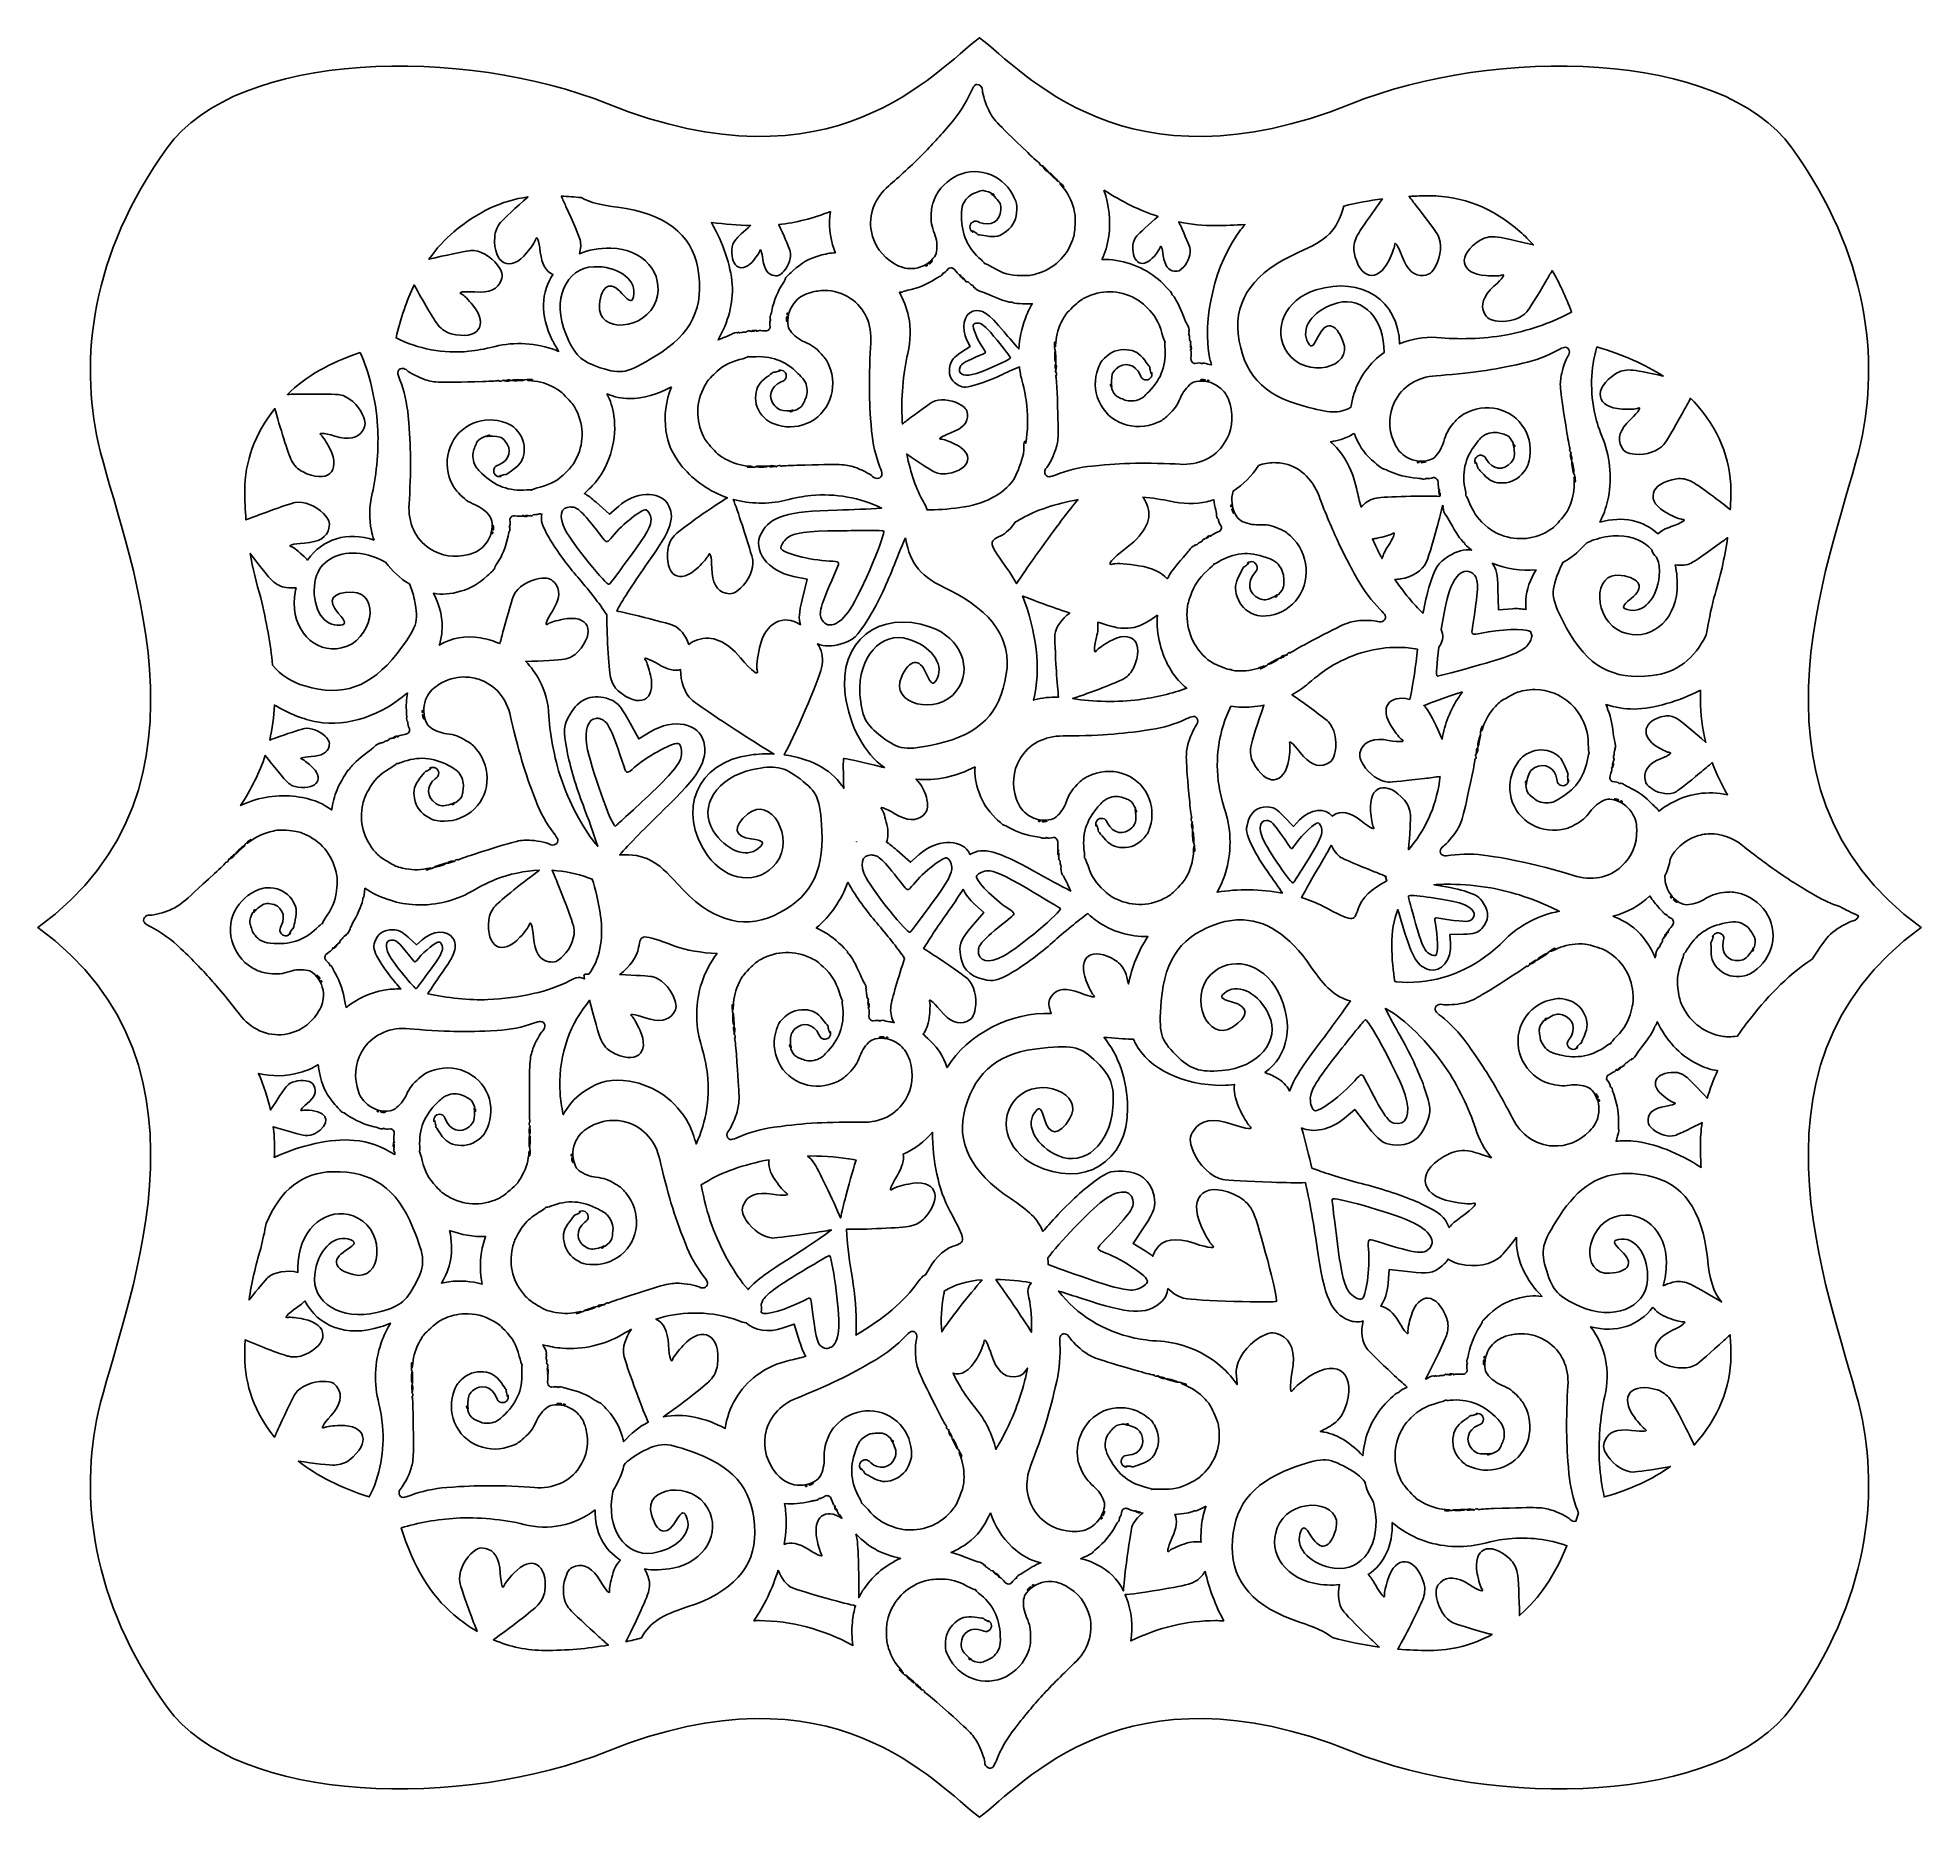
# Model space of a CAD drawing. Header units: centimetres. Extents: x -11.6 to 11.1, y -10.7 to 10.7.
import ezdxf

# ---------------------------------------------------------------- set-up
doc = ezdxf.new("R2010")
doc.units = ezdxf.units.CM
doc.header["$MEASUREMENT"] = 0
doc.layers.add('Camada 1', color=7, linetype='Continuous')

msp = doc.modelspace()

# ---------------------------------------------------------------- linework, layer by layer
at = {"layer": 'Camada 1'}
msp.add_open_spline([(-0.24384, -10.72716), (-0.7752, -10.32862), (-2.00401, -8.83415), (-4.72734, -9.9301), (-4.72734, -9.9301), (-6.45515, -10.62545), (-9.1906, -10.5833), (-10.04107, -9.39876), (-10.04107, -9.39876), (-10.97097, -8.10355), (-11.09231, -6.83968), (-10.87133, -5.84517), (-10.87133, -5.84517), (-10.60564, -4.64954), (-9.24401, -1.6938), (-11.60198, 0.00001), (-11.60198, 0.00001), (-9.24401, 1.69377), (-10.60566, 4.64951), (-10.87136, 5.84511), (-10.87136, 5.84511), (-11.09234, 6.83965), (-10.971, 8.10346), (-10.0411, 9.3987), (-10.0411, 9.3987), (-9.19059, 10.58331), (-6.45515, 10.62546), (-4.72734, 9.9301), (-4.72734, 9.9301), (-2.00403, 8.83415), (-0.7752, 10.32862), (-0.24384, 10.72716), (-0.24384, 10.72716), (0.28758, 10.32862), (1.51633, 8.83415), (4.23968, 9.9301), (4.23968, 9.9301), (5.96749, 10.62546), (8.70291, 10.58331), (9.55342, 9.39874), (9.55342, 9.39874), (10.48332, 8.1035), (10.60466, 6.83969), (10.38371, 5.84515), (10.38371, 5.84515), (10.11804, 4.64955), (8.75636, 1.69378), (11.11436, 0.00005), (11.11436, 0.00005), (8.75637, -1.69373), (10.11804, -4.64947), (10.38371, -5.8451), (10.38371, -5.8451), (10.60474, -6.83967), (10.48335, -8.10345), (9.55342, -9.39869), (9.55342, -9.39869), (8.70292, -10.58326), (5.9675, -10.62538), (4.23969, -9.93008), (4.23969, -9.93008), (1.51633, -8.83415), (0.28758, -10.32862), (-0.24384, -10.72716)], degree=3, knots=[0, 0, 0, 0, 0.05882353, 0.05882353, 0.05882353, 0.05882353, 0.11764706, 0.11764706, 0.11764706, 0.11764706, 0.17647059, 0.17647059, 0.17647059, 0.17647059, 0.23529412, 0.23529412, 0.23529412, 0.23529412, 0.29411765, 0.29411765, 0.29411765, 0.29411765, 0.35294118, 0.35294118, 0.35294118, 0.35294118, 0.41176471, 0.41176471, 0.41176471, 0.41176471, 0.47058824, 0.47058824, 0.47058824, 0.47058824, 0.52941176, 0.52941176, 0.52941176, 0.52941176, 0.58823529, 0.58823529, 0.58823529, 0.58823529, 0.64705882, 0.64705882, 0.64705882, 0.64705882, 0.70588235, 0.70588235, 0.70588235, 0.70588235, 0.76470588, 0.76470588, 0.76470588, 0.76470588, 0.82352941, 0.82352941, 0.82352941, 0.82352941, 0.88235294, 0.88235294, 0.88235294, 0.88235294, 1, 1, 1, 1], dxfattribs=at)
at = {"layer": 'Camada 1', "color": 7}
for points, knots in [([(-0.27453, 10.16217), (-0.24085, 10.16466), (-0.20539, 10.13132), (-0.20756, 10.0861), (-0.20756, 10.0861), (-0.20915, 10.05308), (-0.16404, 9.91163), (-0.13313, 9.85292), (-0.13313, 9.85292), (-0.07267, 9.73804), (-0.06386, 9.72796), (0.33817, 9.34111), (0.33817, 9.34111), (0.41088, 9.27115), (0.47427, 9.21527), (0.47874, 9.21625), (0.47874, 9.21625), (0.48319, 9.21723), (0.48401, 9.21456), (0.48123, 9.21046), (0.48123, 9.21046), (0.47451, 9.20078), (0.50764, 9.17569), (0.51928, 9.18151), (0.51928, 9.18151), (0.5242, 9.184), (0.52534, 9.18257), (0.52177, 9.17902), (0.52177, 9.17902), (0.51468, 9.17201), (0.55892, 9.11769), (0.5722, 9.117), (0.5722, 9.117), (0.57665, 9.11676), (0.5677, 9.12748), (0.55318, 9.14182), (0.55318, 9.14182), (0.55318, 9.14182), (0.52672, 9.16828), (0.52672, 9.16828), (0.52672, 9.16828), (0.52672, 9.16828), (0.55567, 9.14513), (0.55567, 9.14513), (0.55567, 9.14513), (0.57152, 9.13246), (0.58279, 9.11954), (0.58049, 9.11618), (0.58049, 9.11618), (0.57819, 9.11282), (0.60126, 9.08641), (0.63177, 9.05747), (0.63177, 9.05747), (0.63177, 9.05747), (0.68717, 9.00455), (0.68717, 9.00455), (0.68717, 9.00455), (0.68717, 9.00455), (0.63756, 9.05747), (0.63756, 9.05747), (0.63756, 9.05747), (0.616, 9.08057), (0.60586, 9.09401), (0.60449, 9.09716), (0.60449, 9.09716), (0.60822, 9.09549), (0.62624, 9.07967), (0.65741, 9.04919), (0.65741, 9.04919), (0.67839, 9.02863), (0.69435, 9.00855), (0.69297, 9.00453), (0.69297, 9.00453), (0.69151, 9.00051), (0.69358, 8.99847), (0.6971, 9.0004), (0.6971, 9.0004), (0.70062, 9.00233), (0.72073, 8.98691), (0.74176, 8.96651), (0.74176, 8.96651), (0.76274, 8.94611), (0.77729, 8.93005), (0.77401, 8.93013), (0.77401, 8.93013), (0.7707, 8.93021), (0.753, 8.9441), (0.73514, 8.96156), (0.73514, 8.96156), (0.71725, 8.979), (0.72681, 8.96468), (0.75665, 8.92931), (0.75665, 8.92931), (0.82094, 8.85306), (0.86291, 8.77215), (0.89225, 8.66637), (0.89225, 8.66637), (0.91223, 8.59427), (0.91297, 8.58191), (0.90797, 8.47373), (0.90797, 8.47373), (0.90339, 8.37578), (0.89948, 8.34779), (0.88151, 8.29596), (0.88151, 8.29596), (0.80949, 8.08831), (0.65061, 7.93816), (0.44082, 7.87924), (0.44082, 7.87924), (0.37462, 7.86064), (0.34864, 7.85739), (0.26141, 7.85858), (0.26141, 7.85858), (0.12219, 7.86046), (0.0395, 7.88403), (-0.0834, 7.95616), (-0.0834, 7.95616), (-0.13192, 7.98463), (-0.17585, 8.00564), (-0.18013, 8.00328), (-0.18013, 8.00328), (-0.18441, 8.00092), (-0.18653, 8.00238), (-0.1851, 8.00659), (-0.1851, 8.00659), (-0.18367, 8.0108), (-0.19952, 8.02913), (-0.22066, 8.0471), (-0.22066, 8.0471), (-0.38513, 8.18696), (-0.46133, 8.35333), (-0.46045, 8.57296), (-0.46045, 8.57296), (-0.46013, 8.65321), (-0.45693, 8.678), (-0.44309, 8.71517), (-0.44309, 8.71517), (-0.42338, 8.76809), (-0.3685, 8.82754), (-0.32236, 8.84582), (-0.32236, 8.84582), (-0.30537, 8.85254), (-0.27619, 8.86402), (-0.25785, 8.87146), (-0.25785, 8.87146), (-0.23951, 8.8789), (-0.21401, 8.88456), (-0.20081, 8.88387), (-0.20081, 8.88387), (-0.16649, 8.8821), (-0.09387, 8.85461), (-0.09992, 8.84582), (-0.09992, 8.84582), (-0.10272, 8.84177), (-0.10079, 8.8386), (-0.09661, 8.83839), (-0.09661, 8.83839), (-0.08163, 8.83762), (-0.01033, 8.75841), (0.00343, 8.72758), (0.00343, 8.72758), (0.01264, 8.70694), (0.01669, 8.6803), (0.01502, 8.64985), (0.01502, 8.64985), (0.00751, 8.51478), (-0.11439, 8.44482), (-0.2438, 8.50102), (-0.2438, 8.50102), (-0.27452, 8.51436), (-0.29177, 8.51798), (-0.30582, 8.51343), (-0.30582, 8.51343), (-0.36027, 8.49578), (-0.37792, 8.43511), (-0.33971, 8.39519), (-0.33971, 8.39519), (-0.32762, 8.38254), (-0.32167, 8.37939), (-0.3273, 8.38776), (-0.3273, 8.38776), (-0.3363, 8.40107), (-0.33336, 8.40027), (-0.30166, 8.38279), (-0.30166, 8.38279), (-0.28176, 8.37181), (-0.26689, 8.36043), (-0.26859, 8.35797), (-0.26859, 8.35797), (-0.27029, 8.35551), (-0.26399, 8.35263), (-0.25454, 8.35136), (-0.25454, 8.35136), (-0.24509, 8.35009), (-0.2035, 8.34363), (-0.16194, 8.33646), (-0.16194, 8.33646), (-0.05701, 8.31842), (0.00927, 8.33368), (0.0828, 8.3935), (0.0828, 8.3935), (0.16493, 8.46033), (0.20549, 8.54669), (0.20599, 8.6556), (0.20599, 8.6556), (0.20628, 8.71812), (0.20371, 8.73259), (0.17622, 8.79617), (0.17622, 8.79617), (0.1219, 8.92164), (0.02316, 9.01876), (-0.10244, 9.07234), (-0.10244, 9.07234), (-0.36737, 9.18534), (-0.67889, 9.049), (-0.79202, 8.77056), (-0.79202, 8.77056), (-0.8161, 8.71127), (-0.82038, 8.69153), (-0.82509, 8.61099), (-0.82509, 8.61099), (-0.83107, 8.50846), (-0.82191, 8.45248), (-0.78622, 8.36458), (-0.78622, 8.36458), (-0.76045, 8.30116), (-0.74979, 8.21035), (-0.76058, 8.14961), (-0.76058, 8.14961), (-0.76685, 8.11434), (-0.77569, 8.09751), (-0.80524, 8.06362), (-0.80524, 8.06362), (-0.86953, 7.98988), (-0.96288, 7.94607), (-1.06072, 7.94374), (-1.06072, 7.94374), (-1.13554, 7.94194), (-1.19476, 7.95808), (-1.26826, 8.00163), (-1.26826, 8.00163), (-1.42145, 8.09236), (-1.5144, 8.22168), (-1.54774, 8.39025), (-1.54774, 8.39025), (-1.58727, 8.59014), (-1.50789, 8.79752), (-1.33689, 8.94257), (-1.33689, 8.94257), (-1.23333, 9.03041), (-1.03283, 9.21583), (-0.9425, 9.30719), (-0.9425, 9.30719), (-0.80484, 9.44644), (-0.73533, 9.52267), (-0.59026, 9.6925), (-0.59026, 9.6925), (-0.49043, 9.80937), (-0.40418, 9.94486), (-0.34883, 10.0712), (-0.34883, 10.0712), (-0.33465, 10.10356), (-0.31512, 10.13782), (-0.30584, 10.14727), (-0.30584, 10.14727), (-0.29647, 10.15693), (-0.28575, 10.16132), (-0.27453, 10.16217)], [0, 0, 0, 0, 0.01470588, 0.01470588, 0.01470588, 0.01470588, 0.02941176, 0.02941176, 0.02941176, 0.02941176, 0.04411765, 0.04411765, 0.04411765, 0.04411765, 0.05882353, 0.05882353, 0.05882353, 0.05882353, 0.07352941, 0.07352941, 0.07352941, 0.07352941, 0.08823529, 0.08823529, 0.08823529, 0.08823529, 0.10294118, 0.10294118, 0.10294118, 0.10294118, 0.11764706, 0.11764706, 0.11764706, 0.11764706, 0.13235294, 0.13235294, 0.13235294, 0.13235294, 0.14705882, 0.14705882, 0.14705882, 0.14705882, 0.16176471, 0.16176471, 0.16176471, 0.16176471, 0.17647059, 0.17647059, 0.17647059, 0.17647059, 0.19117647, 0.19117647, 0.19117647, 0.19117647, 0.20588235, 0.20588235, 0.20588235, 0.20588235, 0.22058824, 0.22058824, 0.22058824, 0.22058824, 0.23529412, 0.23529412, 0.23529412, 0.23529412, 0.25, 0.25, 0.25, 0.25, 0.26470588, 0.26470588, 0.26470588, 0.26470588, 0.27941176, 0.27941176, 0.27941176, 0.27941176, 0.29411765, 0.29411765, 0.29411765, 0.29411765, 0.30882353, 0.30882353, 0.30882353, 0.30882353, 0.32352941, 0.32352941, 0.32352941, 0.32352941, 0.33823529, 0.33823529, 0.33823529, 0.33823529, 0.35294118, 0.35294118, 0.35294118, 0.35294118, 0.36764706, 0.36764706, 0.36764706, 0.36764706, 0.38235294, 0.38235294, 0.38235294, 0.38235294, 0.39705882, 0.39705882, 0.39705882, 0.39705882, 0.41176471, 0.41176471, 0.41176471, 0.41176471, 0.42647059, 0.42647059, 0.42647059, 0.42647059, 0.44117647, 0.44117647, 0.44117647, 0.44117647, 0.45588235, 0.45588235, 0.45588235, 0.45588235, 0.47058824, 0.47058824, 0.47058824, 0.47058824, 0.48529412, 0.48529412, 0.48529412, 0.48529412, 0.5, 0.5, 0.5, 0.5, 0.51470588, 0.51470588, 0.51470588, 0.51470588, 0.52941176, 0.52941176, 0.52941176, 0.52941176, 0.54411765, 0.54411765, 0.54411765, 0.54411765, 0.55882353, 0.55882353, 0.55882353, 0.55882353, 0.57352941, 0.57352941, 0.57352941, 0.57352941, 0.58823529, 0.58823529, 0.58823529, 0.58823529, 0.60294118, 0.60294118, 0.60294118, 0.60294118, 0.61764706, 0.61764706, 0.61764706, 0.61764706, 0.63235294, 0.63235294, 0.63235294, 0.63235294, 0.64705882, 0.64705882, 0.64705882, 0.64705882, 0.66176471, 0.66176471, 0.66176471, 0.66176471, 0.67647059, 0.67647059, 0.67647059, 0.67647059, 0.69117647, 0.69117647, 0.69117647, 0.69117647, 0.70588235, 0.70588235, 0.70588235, 0.70588235, 0.72058824, 0.72058824, 0.72058824, 0.72058824, 0.73529412, 0.73529412, 0.73529412, 0.73529412, 0.75, 0.75, 0.75, 0.75, 0.76470588, 0.76470588, 0.76470588, 0.76470588, 0.77941176, 0.77941176, 0.77941176, 0.77941176, 0.79411765, 0.79411765, 0.79411765, 0.79411765, 0.80882353, 0.80882353, 0.80882353, 0.80882353, 0.82352941, 0.82352941, 0.82352941, 0.82352941, 0.83823529, 0.83823529, 0.83823529, 0.83823529, 0.85294118, 0.85294118, 0.85294118, 0.85294118, 0.86764706, 0.86764706, 0.86764706, 0.86764706, 0.88235294, 0.88235294, 0.88235294, 0.88235294, 0.89705882, 0.89705882, 0.89705882, 0.89705882, 0.91176471, 0.91176471, 0.91176471, 0.91176471, 0.92647059, 0.92647059, 0.92647059, 0.92647059, 0.94117647, 0.94117647, 0.94117647, 0.94117647, 0.95588235, 0.95588235, 0.95588235, 0.95588235, 0.97058824, 0.97058824, 0.97058824, 0.97058824, 1, 1, 1, 1]), ([(1.25759, 8.88968), (1.47209, 8.74945), (1.69003, 8.64341), (1.91079, 8.57218), (1.91079, 8.57218), (1.80557, 8.48259), (1.68206, 8.37065), (1.65446, 8.33654), (1.65446, 8.33654), (1.62506, 8.30021), (1.60869, 8.26206), (1.60649, 8.22078), (1.60649, 8.22078), (1.5948, 7.99951), (1.7327, 7.9327), (1.86528, 8.0951), (1.86528, 8.0951), (1.9001, 8.13775), (1.93069, 8.18426), (1.93391, 8.19845), (1.93391, 8.19845), (1.94296, 8.2384), (1.96032, 8.19467), (1.97278, 8.09923), (1.97278, 8.09923), (1.98797, 7.98271), (2.03139, 7.92101), (2.10589, 7.91153), (2.10589, 7.91153), (2.15322, 7.9055), (2.17518, 7.91595), (2.21916, 7.96445), (2.21916, 7.96445), (2.27822, 8.02962), (2.31036, 8.13042), (2.29274, 8.19678), (2.29274, 8.19678), (2.2866, 8.21985), (2.2349, 8.34108), (2.17863, 8.46549), (2.17863, 8.46549), (2.17196, 8.48015), (2.16601, 8.4929), (2.15961, 8.50684), (2.15961, 8.50684), (2.30616, 8.47699), (2.4538, 8.46136), (2.60279, 8.46136), (2.60279, 8.46136), (2.7172, 8.46136), (2.8361, 8.46673), (2.95834, 8.47626), (2.95834, 8.47626), (2.94143, 8.4547), (2.92532, 8.4353), (2.90542, 8.41011), (2.90542, 8.41011), (2.60099, 8.02493), (2.43377, 7.31825), (2.53582, 6.85238), (2.53582, 6.85238), (2.54098, 6.82886), (2.54704, 6.80608), (2.55402, 6.78293), (2.55402, 6.78293), (2.55288, 6.78317), (2.55185, 6.78351), (2.55071, 6.78375), (2.55071, 6.78375), (2.51743, 6.79034), (2.49123, 6.79711), (2.49282, 6.79865), (2.49282, 6.79865), (2.49443, 6.80016), (2.48398, 6.80214), (2.46967, 6.80362), (2.46967, 6.80362), (2.45536, 6.8051), (2.4426, 6.80293), (2.44154, 6.79865), (2.44154, 6.79865), (2.44035, 6.79439), (2.43596, 6.79481), (2.43162, 6.79947), (2.43162, 6.79947), (2.42445, 6.80714), (2.38868, 6.80746), (2.35473, 6.80029), (2.35473, 6.80029), (2.34751, 6.79876), (2.33293, 6.80545), (2.32248, 6.81519), (2.32248, 6.81519), (2.30626, 6.83027), (2.30367, 6.84125), (2.30758, 6.89126), (2.30758, 6.89126), (2.31012, 6.92346), (2.30925, 6.95129), (2.30509, 6.95246), (2.30509, 6.95246), (2.30091, 6.9536), (2.29842, 6.95905), (2.30012, 6.96487), (2.30012, 6.96487), (2.30208, 6.97207), (2.30396, 6.97183), (2.30591, 6.9632), (2.30591, 6.9632), (2.30752, 6.95621), (2.30959, 6.96309), (2.31088, 6.97892), (2.31088, 6.97892), (2.31212, 6.99474), (2.31062, 7.01038), (2.30757, 7.01366), (2.30757, 7.01366), (2.30447, 7.01694), (2.30275, 7.0107), (2.30344, 6.99961), (2.30344, 6.99961), (2.30458, 6.98088), (2.30452, 6.98072), (2.30013, 7.0021), (2.30013, 7.0021), (2.29748, 7.01475), (2.29838, 7.02692), (2.30262, 7.02938), (2.30262, 7.02938), (2.30686, 7.03184), (2.30701, 7.037), (2.30262, 7.04012), (2.30262, 7.04012), (2.29817, 7.04324), (2.29796, 7.04946), (2.30262, 7.05417), (2.30262, 7.05417), (2.30773, 7.05944), (2.30614, 7.06661), (2.29849, 7.07237), (2.29849, 7.07237), (2.29156, 7.07756), (2.28769, 7.08899), (2.28939, 7.09801), (2.28939, 7.09801), (2.29109, 7.10703), (2.28897, 7.12685), (2.28442, 7.14267), (2.28442, 7.14267), (2.27987, 7.15847), (2.28024, 7.17439), (2.28524, 7.17741), (2.28524, 7.17741), (2.29021, 7.1804), (2.28953, 7.18347), (2.28442, 7.18484), (2.28442, 7.18484), (2.27921, 7.18624), (2.27775, 7.19), (2.28111, 7.19312), (2.28111, 7.19312), (2.28897, 7.20045), (2.27563, 7.24934), (2.2596, 7.27085), (2.2596, 7.27085), (2.25272, 7.28006), (2.23293, 7.32411), (2.21578, 7.36843), (2.21578, 7.36843), (2.17117, 7.48363), (2.11608, 7.59235), (2.09174, 7.61399), (2.09174, 7.61399), (2.0802, 7.62423), (2.07314, 7.63526), (2.07602, 7.63796), (2.07602, 7.63796), (2.08465, 7.64606), (1.94894, 7.78584), (1.88171, 7.83806), (1.88171, 7.83806), (1.6983, 7.98043), (1.46451, 8.05671), (1.23266, 8.0547), (1.23266, 8.0547), (1.27401, 8.13468), (1.29748, 8.21834), (1.31452, 8.33582), (1.31452, 8.33582), (1.34022, 8.51231), (1.31913, 8.71069), (1.25759, 8.88968)], [0, 0, 0, 0, 0.02040816, 0.02040816, 0.02040816, 0.02040816, 0.04081633, 0.04081633, 0.04081633, 0.04081633, 0.06122449, 0.06122449, 0.06122449, 0.06122449, 0.08163265, 0.08163265, 0.08163265, 0.08163265, 0.10204082, 0.10204082, 0.10204082, 0.10204082, 0.12244898, 0.12244898, 0.12244898, 0.12244898, 0.14285714, 0.14285714, 0.14285714, 0.14285714, 0.16326531, 0.16326531, 0.16326531, 0.16326531, 0.18367347, 0.18367347, 0.18367347, 0.18367347, 0.20408163, 0.20408163, 0.20408163, 0.20408163, 0.2244898, 0.2244898, 0.2244898, 0.2244898, 0.24489796, 0.24489796, 0.24489796, 0.24489796, 0.26530612, 0.26530612, 0.26530612, 0.26530612, 0.28571429, 0.28571429, 0.28571429, 0.28571429, 0.30612245, 0.30612245, 0.30612245, 0.30612245, 0.32653061, 0.32653061, 0.32653061, 0.32653061, 0.34693878, 0.34693878, 0.34693878, 0.34693878, 0.36734694, 0.36734694, 0.36734694, 0.36734694, 0.3877551, 0.3877551, 0.3877551, 0.3877551, 0.40816327, 0.40816327, 0.40816327, 0.40816327, 0.42857143, 0.42857143, 0.42857143, 0.42857143, 0.44897959, 0.44897959, 0.44897959, 0.44897959, 0.46938776, 0.46938776, 0.46938776, 0.46938776, 0.48979592, 0.48979592, 0.48979592, 0.48979592, 0.51020408, 0.51020408, 0.51020408, 0.51020408, 0.53061224, 0.53061224, 0.53061224, 0.53061224, 0.55102041, 0.55102041, 0.55102041, 0.55102041, 0.57142857, 0.57142857, 0.57142857, 0.57142857, 0.59183673, 0.59183673, 0.59183673, 0.59183673, 0.6122449, 0.6122449, 0.6122449, 0.6122449, 0.63265306, 0.63265306, 0.63265306, 0.63265306, 0.65306122, 0.65306122, 0.65306122, 0.65306122, 0.67346939, 0.67346939, 0.67346939, 0.67346939, 0.69387755, 0.69387755, 0.69387755, 0.69387755, 0.71428571, 0.71428571, 0.71428571, 0.71428571, 0.73469388, 0.73469388, 0.73469388, 0.73469388, 0.75510204, 0.75510204, 0.75510204, 0.75510204, 0.7755102, 0.7755102, 0.7755102, 0.7755102, 0.79591837, 0.79591837, 0.79591837, 0.79591837, 0.81632653, 0.81632653, 0.81632653, 0.81632653, 0.83673469, 0.83673469, 0.83673469, 0.83673469, 0.85714286, 0.85714286, 0.85714286, 0.85714286, 0.87755102, 0.87755102, 0.87755102, 0.87755102, 0.89795918, 0.89795918, 0.89795918, 0.89795918, 0.91836735, 0.91836735, 0.91836735, 0.91836735, 0.93877551, 0.93877551, 0.93877551, 0.93877551, 0.95918367, 0.95918367, 0.95918367, 0.95918367, 1, 1, 1, 1]), ([(-5.68775, 8.807), (-5.8316, 8.68265), (-5.98258, 8.54482), (-6.0193, 8.49942), (-6.0193, 8.49942), (-6.06346, 8.44484), (-6.08711, 8.38697), (-6.09042, 8.32495), (-6.09042, 8.32495), (-6.10801, 7.99245), (-5.90106, 7.89159), (-5.7018, 8.13561), (-5.7018, 8.13561), (-5.64944, 8.19972), (-5.60327, 8.2697), (-5.59845, 8.29105), (-5.59845, 8.29105), (-5.58488, 8.35111), (-5.55929, 8.28647), (-5.54056, 8.14304), (-5.54056, 8.14304), (-5.52122, 7.99479), (-5.47052, 7.90515), (-5.3876, 7.87266), (-5.3876, 7.87266), (-5.52899, 7.66581), (-5.54616, 7.38016), (-5.39588, 7.08222), (-5.39588, 7.08222), (-5.37186, 7.03457), (-5.34595, 6.98882), (-5.31815, 6.94495), (-5.31815, 6.94495), (-5.33027, 6.95003), (-5.34233, 6.95437), (-5.35453, 6.959), (-5.35453, 6.959), (-5.58371, 7.04597), (-5.85377, 7.06303), (-6.08626, 7.0053), (-6.08626, 7.0053), (-6.22694, 6.97037), (-6.30393, 6.95625), (-6.40127, 6.94659), (-6.40127, 6.94659), (-6.70993, 6.91606), (-7.01801, 6.97453), (-7.28019, 7.10865), (-7.28019, 7.10865), (-7.22442, 7.34662), (-7.15189, 7.55921), (-7.06273, 7.74614), (-7.06273, 7.74614), (-6.95967, 7.55874), (-6.81733, 7.31651), (-6.77251, 7.26246), (-6.77251, 7.26246), (-6.72769, 7.20841), (-6.67557, 7.17372), (-6.6154, 7.15827), (-6.6154, 7.15827), (-6.29287, 7.07556), (-6.1541, 7.25881), (-6.35412, 7.50223), (-6.35412, 7.50223), (-6.40667, 7.56618), (-6.46562, 7.62558), (-6.48559, 7.63452), (-6.48559, 7.63452), (-6.54179, 7.65966), (-6.47278, 7.67169), (-6.32848, 7.6618), (-6.32848, 7.6618), (-6.15232, 7.64971), (-6.04863, 7.6962), (-6.01262, 7.80319), (-6.01262, 7.80319), (-5.98973, 7.87119), (-5.99801, 7.90598), (-6.05644, 7.98509), (-6.05644, 7.98509), (-6.13497, 8.09143), (-6.27509, 8.16834), (-6.37807, 8.16204), (-6.37807, 8.16204), (-6.41387, 8.15984), (-6.60641, 8.12047), (-6.80638, 8.07438), (-6.80638, 8.07438), (-6.83355, 8.06811), (-6.85766, 8.06229), (-6.88327, 8.05618), (-6.88327, 8.05618), (-6.79408, 8.18374), (-6.69367, 8.29412), (-6.58231, 8.38773), (-6.58231, 8.38773), (-6.30185, 8.62356), (-6.00416, 8.76467), (-5.68775, 8.807)], [0, 0, 0, 0, 0.03846154, 0.03846154, 0.03846154, 0.03846154, 0.07692308, 0.07692308, 0.07692308, 0.07692308, 0.11538462, 0.11538462, 0.11538462, 0.11538462, 0.15384615, 0.15384615, 0.15384615, 0.15384615, 0.19230769, 0.19230769, 0.19230769, 0.19230769, 0.23076923, 0.23076923, 0.23076923, 0.23076923, 0.26923077, 0.26923077, 0.26923077, 0.26923077, 0.30769231, 0.30769231, 0.30769231, 0.30769231, 0.34615385, 0.34615385, 0.34615385, 0.34615385, 0.38461538, 0.38461538, 0.38461538, 0.38461538, 0.42307692, 0.42307692, 0.42307692, 0.42307692, 0.46153846, 0.46153846, 0.46153846, 0.46153846, 0.5, 0.5, 0.5, 0.5, 0.53846154, 0.53846154, 0.53846154, 0.53846154, 0.57692308, 0.57692308, 0.57692308, 0.57692308, 0.61538462, 0.61538462, 0.61538462, 0.61538462, 0.65384615, 0.65384615, 0.65384615, 0.65384615, 0.69230769, 0.69230769, 0.69230769, 0.69230769, 0.73076923, 0.73076923, 0.73076923, 0.73076923, 0.76923077, 0.76923077, 0.76923077, 0.76923077, 0.80769231, 0.80769231, 0.80769231, 0.80769231, 0.84615385, 0.84615385, 0.84615385, 0.84615385, 0.88461538, 0.88461538, 0.88461538, 0.88461538, 0.92307692, 0.92307692, 0.92307692, 0.92307692, 1, 1, 1, 1]), ([(-5.28839, 8.8161), (-5.2079, 8.81245), (-5.12715, 8.80679), (-5.04696, 8.79874), (-5.04696, 8.79874), (-5.0467, 8.79871), (-5.0464, 8.79877), (-5.04614, 8.79874), (-5.04614, 8.79874), (-4.93975, 8.73826), (-4.80505, 8.70733), (-4.60791, 8.68216), (-4.60791, 8.68216), (-4.04038, 8.60966), (-3.71425, 8.36225), (-3.64051, 7.94794), (-3.64051, 7.94794), (-3.5568, 7.47762), (-3.71113, 7.15779), (-4.15396, 6.8863), (-4.15396, 6.8863), (-4.49046, 6.68), (-4.56232, 6.66487), (-4.81791, 6.74903), (-4.81791, 6.74903), (-5.05138, 6.82592), (-5.12869, 6.90162), (-5.23381, 7.15501), (-5.23381, 7.15501), (-5.40224, 7.56109), (-5.23918, 7.95252), (-4.89647, 7.96612), (-4.89647, 7.96612), (-4.61784, 7.97718), (-4.39252, 7.82586), (-4.41194, 7.64034), (-4.41194, 7.64034), (-4.42366, 7.5285), (-4.45168, 7.52919), (-4.55582, 7.64447), (-4.55582, 7.64447), (-4.69687, 7.80065), (-4.80321, 7.74626), (-4.8262, 7.50638), (-4.8262, 7.50638), (-4.86025, 7.15102), (-4.2633, 7.19732), (-4.14408, 7.5593), (-4.14408, 7.5593), (-4.03753, 7.88281), (-4.30008, 8.18626), (-4.68978, 8.19017), (-4.68978, 8.19017), (-4.83236, 8.1916), (-4.95971, 8.16675), (-5.0693, 8.12236), (-5.0693, 8.12236), (-5.05165, 8.18229), (-5.04758, 8.24177), (-5.0602, 8.28939), (-5.0602, 8.28939), (-5.06941, 8.32408), (-5.14598, 8.50508), (-5.23054, 8.69206), (-5.23054, 8.69206), (-5.25034, 8.73596), (-5.27021, 8.77734), (-5.28839, 8.8161)], [0, 0, 0, 0, 0.05555556, 0.05555556, 0.05555556, 0.05555556, 0.11111111, 0.11111111, 0.11111111, 0.11111111, 0.16666667, 0.16666667, 0.16666667, 0.16666667, 0.22222222, 0.22222222, 0.22222222, 0.22222222, 0.27777778, 0.27777778, 0.27777778, 0.27777778, 0.33333333, 0.33333333, 0.33333333, 0.33333333, 0.38888889, 0.38888889, 0.38888889, 0.38888889, 0.44444444, 0.44444444, 0.44444444, 0.44444444, 0.5, 0.5, 0.5, 0.5, 0.55555556, 0.55555556, 0.55555556, 0.55555556, 0.61111111, 0.61111111, 0.61111111, 0.61111111, 0.66666667, 0.66666667, 0.66666667, 0.66666667, 0.72222222, 0.72222222, 0.72222222, 0.72222222, 0.77777778, 0.77777778, 0.77777778, 0.77777778, 0.83333333, 0.83333333, 0.83333333, 0.83333333, 0.88888889, 0.88888889, 0.88888889, 0.88888889, 1, 1, 1, 1]), ([(-2.04227, 8.63253), (-2.06386, 8.48079), (-2.04891, 8.32421), (-1.99679, 8.17282), (-1.99679, 8.17282), (-1.99219, 8.15948), (-1.98684, 8.14663), (-1.98189, 8.13395), (-1.98189, 8.13395), (-2.04245, 8.13141), (-2.10466, 8.12051), (-2.17123, 8.10088), (-2.17123, 8.10088), (-2.30463, 8.06154), (-2.38388, 8.01616), (-2.49452, 7.91649), (-2.49452, 7.91649), (-2.55418, 7.86275), (-2.5849, 7.83145), (-2.58382, 7.82471), (-2.58382, 7.82471), (-2.58292, 7.81905), (-2.59604, 7.79365), (-2.61277, 7.76849), (-2.61277, 7.76849), (-2.67833, 7.66983), (-2.72278, 7.56164), (-2.74919, 7.43527), (-2.74919, 7.43527), (-2.75612, 7.40206), (-2.76258, 7.37661), (-2.76409, 7.37823), (-2.76409, 7.37823), (-2.7656, 7.37987), (-2.76824, 7.36939), (-2.76988, 7.35508), (-2.76988, 7.35508), (-2.77152, 7.34077), (-2.76919, 7.32807), (-2.76491, 7.32695), (-2.76491, 7.32695), (-2.76068, 7.32576), (-2.76105, 7.32134), (-2.76573, 7.31703), (-2.76573, 7.31703), (-2.77348, 7.30994), (-2.77502, 7.27337), (-2.76822, 7.2393), (-2.76822, 7.2393), (-2.76676, 7.23205), (-2.77327, 7.21821), (-2.78312, 7.20787), (-2.78312, 7.20787), (-2.79839, 7.19184), (-2.80923, 7.18935), (-2.85919, 7.19382), (-2.85919, 7.19382), (-2.89136, 7.19668), (-2.91917, 7.19631), (-2.92039, 7.19215), (-2.92039, 7.19215), (-2.92155, 7.188), (-2.92698, 7.18543), (-2.9328, 7.18718), (-2.9328, 7.18718), (-2.94, 7.18922), (-2.93979, 7.19107), (-2.93113, 7.19297), (-2.93113, 7.19297), (-2.92414, 7.19448), (-2.93105, 7.19731), (-2.94685, 7.19876), (-2.94685, 7.19876), (-2.96265, 7.20019), (-2.97828, 7.19847), (-2.98159, 7.19545), (-2.98159, 7.19545), (-2.9849, 7.19241), (-2.97863, 7.19077), (-2.96754, 7.19132), (-2.96754, 7.19132), (-2.94878, 7.19225), (-2.9486, 7.19135), (-2.97003, 7.18719), (-2.97003, 7.18719), (-2.9827, 7.18473), (-2.99575, 7.18624), (-2.99816, 7.1905), (-2.99816, 7.1905), (-3.00057, 7.19476), (-3.00491, 7.19489), (-3.00808, 7.1905), (-3.00808, 7.1905), (-3.01126, 7.18611), (-3.01745, 7.18664), (-3.02213, 7.19132), (-3.02213, 7.19132), (-3.02734, 7.19651), (-3.03449, 7.19479), (-3.04033, 7.18719), (-3.04033, 7.18719), (-3.04557, 7.18036), (-3.05697, 7.17629), (-3.06597, 7.17809), (-3.06597, 7.17809), (-3.07497, 7.17989), (-3.0956, 7.17753), (-3.11145, 7.17312), (-3.11145, 7.17312), (-3.1273, 7.16875), (-3.14241, 7.16976), (-3.14534, 7.17479), (-3.14534, 7.17479), (-3.14828, 7.17982), (-3.15217, 7.17908), (-3.15362, 7.17397), (-3.15362, 7.17397), (-3.1551, 7.16878), (-3.15881, 7.1673), (-3.1619, 7.17066), (-3.1619, 7.17066), (-3.16915, 7.17857), (-3.21797, 7.16577), (-3.23963, 7.15), (-3.23963, 7.15), (-3.24889, 7.14325), (-3.29268, 7.12449), (-3.33721, 7.10783), (-3.33721, 7.10783), (-3.3574, 7.10026), (-3.37653, 7.09185), (-3.39592, 7.08386), (-3.39592, 7.08386), (-3.27614, 7.29317), (-3.21024, 7.52672), (-3.22643, 7.75275), (-3.22643, 7.75275), (-3.24299, 7.98426), (-3.33777, 8.25181), (-3.47614, 8.49856), (-3.47614, 8.49856), (-3.31212, 8.47866), (-3.15502, 8.46665), (-3.00402, 8.463), (-3.00402, 8.463), (-3.0857, 8.39109), (-3.16163, 8.3211), (-3.18261, 8.29515), (-3.18261, 8.29515), (-3.21283, 8.25782), (-3.22833, 8.21765), (-3.23058, 8.17527), (-3.23058, 8.17527), (-3.24259, 7.94794), (-3.10138, 7.87944), (-2.96518, 8.04629), (-2.96518, 8.04629), (-2.92938, 8.09011), (-2.89819, 8.13837), (-2.89491, 8.15294), (-2.89491, 8.15294), (-2.88562, 8.194), (-2.868, 8.14929), (-2.85522, 8.05123), (-2.85522, 8.05123), (-2.83961, 7.93153), (-2.79452, 7.8683), (-2.71795, 7.85859), (-2.71795, 7.85859), (-2.66929, 7.85243), (-2.64736, 7.86251), (-2.60219, 7.91233), (-2.60219, 7.91233), (-2.54149, 7.97927), (-2.50802, 8.08312), (-2.52612, 8.15128), (-2.52612, 8.15128), (-2.53242, 8.17499), (-2.58488, 8.29879), (-2.6427, 8.42661), (-2.6427, 8.42661), (-2.65032, 8.44346), (-2.65768, 8.45865), (-2.66503, 8.47458), (-2.66503, 8.47458), (-2.45541, 8.49701), (-2.24777, 8.54967), (-2.04227, 8.63253)], [0, 0, 0, 0, 0.02083333, 0.02083333, 0.02083333, 0.02083333, 0.04166667, 0.04166667, 0.04166667, 0.04166667, 0.0625, 0.0625, 0.0625, 0.0625, 0.08333333, 0.08333333, 0.08333333, 0.08333333, 0.10416667, 0.10416667, 0.10416667, 0.10416667, 0.125, 0.125, 0.125, 0.125, 0.14583333, 0.14583333, 0.14583333, 0.14583333, 0.16666667, 0.16666667, 0.16666667, 0.16666667, 0.1875, 0.1875, 0.1875, 0.1875, 0.20833333, 0.20833333, 0.20833333, 0.20833333, 0.22916667, 0.22916667, 0.22916667, 0.22916667, 0.25, 0.25, 0.25, 0.25, 0.27083333, 0.27083333, 0.27083333, 0.27083333, 0.29166667, 0.29166667, 0.29166667, 0.29166667, 0.3125, 0.3125, 0.3125, 0.3125, 0.33333333, 0.33333333, 0.33333333, 0.33333333, 0.35416667, 0.35416667, 0.35416667, 0.35416667, 0.375, 0.375, 0.375, 0.375, 0.39583333, 0.39583333, 0.39583333, 0.39583333, 0.41666667, 0.41666667, 0.41666667, 0.41666667, 0.4375, 0.4375, 0.4375, 0.4375, 0.45833333, 0.45833333, 0.45833333, 0.45833333, 0.47916667, 0.47916667, 0.47916667, 0.47916667, 0.5, 0.5, 0.5, 0.5, 0.52083333, 0.52083333, 0.52083333, 0.52083333, 0.54166667, 0.54166667, 0.54166667, 0.54166667, 0.5625, 0.5625, 0.5625, 0.5625, 0.58333333, 0.58333333, 0.58333333, 0.58333333, 0.60416667, 0.60416667, 0.60416667, 0.60416667, 0.625, 0.625, 0.625, 0.625, 0.64583333, 0.64583333, 0.64583333, 0.64583333, 0.66666667, 0.66666667, 0.66666667, 0.66666667, 0.6875, 0.6875, 0.6875, 0.6875, 0.70833333, 0.70833333, 0.70833333, 0.70833333, 0.72916667, 0.72916667, 0.72916667, 0.72916667, 0.75, 0.75, 0.75, 0.75, 0.77083333, 0.77083333, 0.77083333, 0.77083333, 0.79166667, 0.79166667, 0.79166667, 0.79166667, 0.8125, 0.8125, 0.8125, 0.8125, 0.83333333, 0.83333333, 0.83333333, 0.83333333, 0.85416667, 0.85416667, 0.85416667, 0.85416667, 0.875, 0.875, 0.875, 0.875, 0.89583333, 0.89583333, 0.89583333, 0.89583333, 0.91666667, 0.91666667, 0.91666667, 0.91666667, 0.9375, 0.9375, 0.9375, 0.9375, 0.95833333, 0.95833333, 0.95833333, 0.95833333, 1, 1, 1, 1]), ([(-0.0852, 8.84502), (-0.08335, 8.84491), (-0.07941, 8.84211), (-0.07197, 8.83674), (-0.07197, 8.83674), (-0.06498, 8.83171), (-0.06374, 8.82909), (-0.06948, 8.82931), (-0.06948, 8.82931), (-0.07472, 8.82952), (-0.08104, 8.83304), (-0.08353, 8.83759), (-0.08353, 8.83759), (-0.08636, 8.84272), (-0.08702, 8.84513), (-0.0852, 8.84502)], [0, 0, 0, 0, 0.2, 0.2, 0.2, 0.2, 0.4, 0.4, 0.4, 0.4, 0.6, 0.6, 0.6, 0.6, 1, 1, 1, 1]), ([(5.18417, 8.82105), (5.58274, 8.82105), (5.94768, 8.67368), (6.27724, 8.38779), (6.27724, 8.38779), (6.33304, 8.33934), (6.38596, 8.28656), (6.43681, 8.22904), (6.43681, 8.22904), (6.24726, 8.27645), (6.03652, 8.32347), (5.97628, 8.32744), (5.97628, 8.32744), (5.90622, 8.33204), (5.84528, 8.31752), (5.79271, 8.28445), (5.79271, 8.28445), (5.51093, 8.10707), (5.54786, 7.8807), (5.86216, 7.85863), (5.86216, 7.85863), (5.94468, 7.85284), (6.02882, 7.8544), (6.04904, 7.86276), (6.04904, 7.86276), (6.10593, 7.88631), (6.06693, 7.82847), (5.96056, 7.73047), (5.96056, 7.73047), (5.8307, 7.61083), (5.7935, 7.50356), (5.84645, 7.40387), (5.84645, 7.40387), (5.88008, 7.3405), (5.9109, 7.32238), (6.00851, 7.31045), (6.00851, 7.31045), (6.13972, 7.29439), (6.29124, 7.34297), (6.35744, 7.42208), (6.35744, 7.42208), (6.38043, 7.4496), (6.48492, 7.61724), (6.58895, 7.79416), (6.58895, 7.79416), (6.61493, 7.83837), (6.63943, 7.88065), (6.66171, 7.91984), (6.66171, 7.91984), (6.74998, 7.77202), (6.82784, 7.60414), (6.89571, 7.41795), (6.89571, 7.41795), (6.68926, 7.30455), (6.41658, 7.20692), (6.13998, 7.15088), (6.13998, 7.15088), (5.89757, 7.10177), (5.56819, 7.0851), (5.32557, 7.10953), (5.32557, 7.10953), (5.17095, 7.12509), (5.01897, 7.10823), (4.8857, 7.06074), (4.8857, 7.06074), (4.86451, 7.0532), (4.84323, 7.04468), (4.82286, 7.03592), (4.82286, 7.03592), (4.80926, 7.55075), (4.37127, 7.85698), (3.81496, 7.68664), (3.81496, 7.68664), (3.44232, 7.57253), (3.27722, 7.20769), (3.471, 6.9276), (3.471, 6.9276), (3.68783, 6.6142), (4.27316, 6.73863), (4.13989, 7.06981), (4.13989, 7.06981), (4.04993, 7.29333), (3.93246, 7.31495), (3.84141, 7.12521), (3.84141, 7.12521), (3.77418, 6.98517), (3.74788, 6.97662), (3.70499, 7.08055), (3.70499, 7.08055), (3.63379, 7.25298), (3.8067, 7.46205), (4.07707, 7.53034), (4.07707, 7.53034), (4.38817, 7.60892), (4.64185, 7.32571), (4.63518, 6.9309), (4.63518, 6.9309), (4.46537, 6.80985), (4.33871, 6.63848), (4.2722, 6.43314), (4.2722, 6.43314), (4.25381, 6.37636), (4.24217, 6.32278), (4.23582, 6.27108), (4.23582, 6.27108), (4.08736, 6.18946), (3.98182, 6.2007), (3.67109, 6.28431), (3.67109, 6.28431), (3.16947, 6.41927), (2.93026, 6.68182), (2.87734, 7.15661), (2.87734, 7.15661), (2.83072, 7.57484), (3.07371, 7.90533), (3.59751, 8.13557), (3.59751, 8.13557), (3.94901, 8.29009), (4.07051, 8.3996), (4.14983, 8.69781), (4.14983, 8.69781), (4.30456, 8.73422), (4.46016, 8.76337), (4.61616, 8.7838), (4.61616, 8.7838), (4.48987, 8.61296), (4.33438, 8.38962), (4.30445, 8.32739), (4.30445, 8.32739), (4.27402, 8.2641), (4.26444, 8.20248), (4.2755, 8.14136), (4.2755, 8.14136), (4.33482, 7.81373), (4.55852, 7.76298), (4.69635, 8.04627), (4.69635, 8.04627), (4.73252, 8.1207), (4.76189, 8.19968), (4.76168, 8.22156), (4.76168, 8.22156), (4.76107, 8.28313), (4.8006, 8.22537), (4.8518, 8.09009), (4.8518, 8.09009), (4.91427, 7.92494), (5.00002, 7.84998), (5.11226, 7.86189), (5.11226, 7.86189), (5.18357, 7.86946), (5.2119, 7.89155), (5.25945, 7.97765), (5.25945, 7.97765), (5.32332, 8.09338), (5.33459, 8.25216), (5.28591, 8.34312), (5.28591, 8.34312), (5.26895, 8.37474), (5.15319, 8.53365), (5.02794, 8.69618), (5.02794, 8.69618), (4.99569, 8.73798), (4.96402, 8.77749), (4.93534, 8.8136), (4.93534, 8.8136), (5.01798, 8.81838), (5.10103, 8.82105), (5.18417, 8.82105)], [0, 0, 0, 0, 0.02325581, 0.02325581, 0.02325581, 0.02325581, 0.04651163, 0.04651163, 0.04651163, 0.04651163, 0.06976744, 0.06976744, 0.06976744, 0.06976744, 0.09302326, 0.09302326, 0.09302326, 0.09302326, 0.11627907, 0.11627907, 0.11627907, 0.11627907, 0.13953488, 0.13953488, 0.13953488, 0.13953488, 0.1627907, 0.1627907, 0.1627907, 0.1627907, 0.18604651, 0.18604651, 0.18604651, 0.18604651, 0.20930233, 0.20930233, 0.20930233, 0.20930233, 0.23255814, 0.23255814, 0.23255814, 0.23255814, 0.25581395, 0.25581395, 0.25581395, 0.25581395, 0.27906977, 0.27906977, 0.27906977, 0.27906977, 0.30232558, 0.30232558, 0.30232558, 0.30232558, 0.3255814, 0.3255814, 0.3255814, 0.3255814, 0.34883721, 0.34883721, 0.34883721, 0.34883721, 0.37209302, 0.37209302, 0.37209302, 0.37209302, 0.39534884, 0.39534884, 0.39534884, 0.39534884, 0.41860465, 0.41860465, 0.41860465, 0.41860465, 0.44186047, 0.44186047, 0.44186047, 0.44186047, 0.46511628, 0.46511628, 0.46511628, 0.46511628, 0.48837209, 0.48837209, 0.48837209, 0.48837209, 0.51162791, 0.51162791, 0.51162791, 0.51162791, 0.53488372, 0.53488372, 0.53488372, 0.53488372, 0.55813953, 0.55813953, 0.55813953, 0.55813953, 0.58139535, 0.58139535, 0.58139535, 0.58139535, 0.60465116, 0.60465116, 0.60465116, 0.60465116, 0.62790698, 0.62790698, 0.62790698, 0.62790698, 0.65116279, 0.65116279, 0.65116279, 0.65116279, 0.6744186, 0.6744186, 0.6744186, 0.6744186, 0.69767442, 0.69767442, 0.69767442, 0.69767442, 0.72093023, 0.72093023, 0.72093023, 0.72093023, 0.74418605, 0.74418605, 0.74418605, 0.74418605, 0.76744186, 0.76744186, 0.76744186, 0.76744186, 0.79069767, 0.79069767, 0.79069767, 0.79069767, 0.81395349, 0.81395349, 0.81395349, 0.81395349, 0.8372093, 0.8372093, 0.8372093, 0.8372093, 0.86046512, 0.86046512, 0.86046512, 0.86046512, 0.88372093, 0.88372093, 0.88372093, 0.88372093, 0.90697674, 0.90697674, 0.90697674, 0.90697674, 0.93023256, 0.93023256, 0.93023256, 0.93023256, 0.95348837, 0.95348837, 0.95348837, 0.95348837, 1, 1, 1, 1]), ([(-0.59036, 7.95372), (-0.56821, 7.95412), (-0.55856, 7.94777), (-0.5267, 7.90906), (-0.5267, 7.90906), (-0.50617, 7.88414), (-0.48667, 7.86564), (-0.48288, 7.86771), (-0.48288, 7.86771), (-0.4791, 7.8698), (-0.47341, 7.86641), (-0.47047, 7.8611), (-0.47047, 7.8611), (-0.46687, 7.85454), (-0.46886, 7.8538), (-0.47626, 7.85861), (-0.47626, 7.85861), (-0.48227, 7.86253), (-0.47888, 7.85599), (-0.46883, 7.84371), (-0.46883, 7.84371), (-0.45878, 7.83143), (-0.44684, 7.82162), (-0.44237, 7.82138), (-0.44237, 7.82138), (-0.4379, 7.82114), (-0.44081, 7.82707), (-0.44898, 7.83461), (-0.44898, 7.83461), (-0.46279, 7.84731), (-0.46284, 7.84694), (-0.44485, 7.83461), (-0.44485, 7.83461), (-0.43419, 7.82731), (-0.42614, 7.81781), (-0.42749, 7.8131), (-0.42749, 7.8131), (-0.42884, 7.80839), (-0.4254, 7.80482), (-0.42006, 7.80567), (-0.42006, 7.80567), (-0.41472, 7.80652), (-0.41091, 7.80154), (-0.41096, 7.79493), (-0.41096, 7.79493), (-0.41101, 7.78757), (-0.40477, 7.78384), (-0.39524, 7.78501), (-0.39524, 7.78501), (-0.38669, 7.78607), (-0.37545, 7.78112), (-0.37042, 7.77342), (-0.37042, 7.77342), (-0.36539, 7.76572), (-0.34994, 7.75268), (-0.33568, 7.74447), (-0.33568, 7.74447), (-0.32142, 7.73626), (-0.31102, 7.72447), (-0.31253, 7.71883), (-0.31253, 7.71883), (-0.31404, 7.71319), (-0.31139, 7.71132), (-0.30674, 7.71386), (-0.30674, 7.71386), (-0.30209, 7.7164), (-0.29825, 7.71428), (-0.29846, 7.70973), (-0.29846, 7.70973), (-0.29902, 7.69901), (-0.25544, 7.67356), (-0.22901, 7.66922), (-0.22901, 7.66922), (-0.21769, 7.66737), (-0.17289, 7.64953), (-0.12979, 7.62953), (-0.12979, 7.62953), (-0.01774, 7.57751), (0.09728, 7.53724), (0.12985, 7.53857), (0.12985, 7.53857), (0.14525, 7.53921), (0.15816, 7.53674), (0.15798, 7.53278), (0.15798, 7.53278), (0.15745, 7.52273), (0.29787, 7.5164), (0.39198, 7.52037), (0.39198, 7.52037), (0.35761, 7.46094), (0.32845, 7.39834), (0.30517, 7.33516), (0.30517, 7.33516), (0.26331, 7.22168), (0.23871, 7.09838), (0.23159, 6.97467), (0.23159, 6.97467), (0.17825, 7.03325), (0.11295, 7.10794), (0.05218, 7.18139), (0.05218, 7.18139), (-0.13681, 7.40967), (-0.21635, 7.46193), (-0.32403, 7.42862), (-0.32403, 7.42862), (-0.4323, 7.39512), (-0.46757, 7.22309), (-0.39597, 7.07969), (-0.39597, 7.07969), (-0.39597, 7.07969), (-0.35792, 7.00362), (-0.35792, 7.00362), (-0.35792, 7.00362), (-0.35792, 7.00362), (-0.46706, 6.93168), (-0.46706, 6.93168), (-0.46706, 6.93168), (-0.55466, 6.87389), (-0.57943, 6.84474), (-0.59604, 6.78285), (-0.59604, 6.78285), (-0.62435, 6.67739), (-0.59821, 6.60042), (-0.515, 6.54721), (-0.515, 6.54721), (-0.45184, 6.50681), (-0.43086, 6.5057), (-0.30582, 6.53647), (-0.30582, 6.53647), (-0.22949, 6.55526), (-0.09048, 6.60812), (0.00343, 6.65389), (0.00343, 6.65389), (0.07804, 6.69027), (0.17123, 6.73237), (0.23743, 6.7589), (0.23743, 6.7589), (0.24346, 6.70572), (0.25251, 6.65381), (0.26556, 6.60346), (0.26556, 6.60346), (0.30181, 6.4631), (0.317, 6.38653), (0.32758, 6.28927), (0.32758, 6.28927), (0.34406, 6.13729), (0.33859, 5.98545), (0.31353, 5.83866), (0.31353, 5.83866), (0.2994, 5.8829), (0.29178, 5.86041), (0.29038, 5.77003), (0.29038, 5.77003), (0.29006, 5.75013), (0.28895, 5.73061), (0.28707, 5.71132), (0.28707, 5.71132), (0.25887, 5.60109), (0.21886, 5.49571), (0.16801, 5.39631), (0.16801, 5.39631), (0.03913, 5.22057), (-0.18619, 5.10119), (-0.48189, 5.06145), (-0.48189, 5.06145), (-0.61958, 5.04293), (-0.76552, 5.03401), (-0.87877, 5.03581), (-0.87877, 5.03581), (-0.87943, 5.04205), (-0.88044, 5.04811), (-0.88208, 5.05401), (-0.88208, 5.05401), (-0.88539, 5.06592), (-0.90285, 5.10134), (-0.92095, 5.13256), (-0.92095, 5.13256), (-1.00453, 5.27678), (-1.07462, 5.48155), (-1.12105, 5.70721), (-1.12105, 5.70721), (-0.98553, 5.61334), (-0.83813, 5.51594), (-0.79196, 5.49472), (-0.79196, 5.49472), (-0.73627, 5.46913), (-0.68176, 5.4617), (-0.62824, 5.47157), (-0.62824, 5.47157), (-0.34138, 5.52446), (-0.2987, 5.71618), (-0.54804, 5.83206), (-0.54804, 5.83206), (-0.61355, 5.86249), (-0.68263, 5.88696), (-0.70184, 5.88664), (-0.70184, 5.88664), (-0.75582, 5.88574), (-0.70599, 5.91971), (-0.58773, 5.96437), (-0.58773, 5.96437), (-0.44335, 6.01887), (-0.3781, 6.09261), (-0.38929, 6.18845), (-0.38929, 6.18845), (-0.39641, 6.24936), (-0.41599, 6.27325), (-0.49182, 6.31331), (-0.49182, 6.31331), (-0.59374, 6.36713), (-0.7332, 6.37618), (-0.81263, 6.33397), (-0.81263, 6.33397), (-0.84025, 6.31929), (-0.97855, 6.21885), (-1.12021, 6.11071), (-1.12021, 6.11071), (-1.13884, 6.09648), (-1.15561, 6.08378), (-1.17313, 6.0702), (-1.17313, 6.0702), (-1.17419, 6.08338), (-1.17474, 6.09671), (-1.17562, 6.10989), (-1.17562, 6.10989), (-1.19213, 6.35664), (-1.16506, 6.68459), (-1.10865, 6.92184), (-1.10865, 6.92184), (-1.07272, 7.07302), (-1.06933, 7.22664), (-1.09873, 7.36502), (-1.09873, 7.36502), (-1.12117, 7.47069), (-1.15919, 7.56909), (-1.21036, 7.65855), (-1.21036, 7.65855), (-1.1857, 7.65855), (-1.1712, 7.65974), (-1.16901, 7.66268), (-1.16901, 7.66268), (-1.16562, 7.66728), (-1.13914, 7.67594), (-1.10948, 7.6817), (-1.10948, 7.6817), (-0.99317, 7.70427), (-0.88482, 7.74827), (-0.77626, 7.81812), (-0.77626, 7.81812), (-0.74774, 7.83648), (-0.7249, 7.85008), (-0.72498, 7.84789), (-0.72498, 7.84789), (-0.72506, 7.8457), (-0.71564, 7.85141), (-0.70432, 7.8603), (-0.70432, 7.8603), (-0.693, 7.86919), (-0.68567, 7.87959), (-0.68778, 7.88345), (-0.68778, 7.88345), (-0.68989, 7.88731), (-0.68587, 7.88956), (-0.6795, 7.88924), (-0.6795, 7.88924), (-0.66902, 7.88868), (-0.64278, 7.91342), (-0.62328, 7.94216), (-0.62328, 7.94216), (-0.61928, 7.94827), (-0.60463, 7.95348), (-0.59036, 7.95372)], [0, 0, 0, 0, 0.01449275, 0.01449275, 0.01449275, 0.01449275, 0.02898551, 0.02898551, 0.02898551, 0.02898551, 0.04347826, 0.04347826, 0.04347826, 0.04347826, 0.05797101, 0.05797101, 0.05797101, 0.05797101, 0.07246377, 0.07246377, 0.07246377, 0.07246377, 0.08695652, 0.08695652, 0.08695652, 0.08695652, 0.10144928, 0.10144928, 0.10144928, 0.10144928, 0.11594203, 0.11594203, 0.11594203, 0.11594203, 0.13043478, 0.13043478, 0.13043478, 0.13043478, 0.14492754, 0.14492754, 0.14492754, 0.14492754, 0.15942029, 0.15942029, 0.15942029, 0.15942029, 0.17391304, 0.17391304, 0.17391304, 0.17391304, 0.1884058, 0.1884058, 0.1884058, 0.1884058, 0.20289855, 0.20289855, 0.20289855, 0.20289855, 0.2173913, 0.2173913, 0.2173913, 0.2173913, 0.23188406, 0.23188406, 0.23188406, 0.23188406, 0.24637681, 0.24637681, 0.24637681, 0.24637681, 0.26086957, 0.26086957, 0.26086957, 0.26086957, 0.27536232, 0.27536232, 0.27536232, 0.27536232, 0.28985507, 0.28985507, 0.28985507, 0.28985507, 0.30434783, 0.30434783, 0.30434783, 0.30434783, 0.31884058, 0.31884058, 0.31884058, 0.31884058, 0.33333333, 0.33333333, 0.33333333, 0.33333333, 0.34782609, 0.34782609, 0.34782609, 0.34782609, 0.36231884, 0.36231884, 0.36231884, 0.36231884, 0.37681159, 0.37681159, 0.37681159, 0.37681159, 0.39130435, 0.39130435, 0.39130435, 0.39130435, 0.4057971, 0.4057971, 0.4057971, 0.4057971, 0.42028986, 0.42028986, 0.42028986, 0.42028986, 0.43478261, 0.43478261, 0.43478261, 0.43478261, 0.44927536, 0.44927536, 0.44927536, 0.44927536, 0.46376812, 0.46376812, 0.46376812, 0.46376812, 0.47826087, 0.47826087, 0.47826087, 0.47826087, 0.49275362, 0.49275362, 0.49275362, 0.49275362, 0.50724638, 0.50724638, 0.50724638, 0.50724638, 0.52173913, 0.52173913, 0.52173913, 0.52173913, 0.53623188, 0.53623188, 0.53623188, 0.53623188, 0.55072464, 0.55072464, 0.55072464, 0.55072464, 0.56521739, 0.56521739, 0.56521739, 0.56521739, 0.57971014, 0.57971014, 0.57971014, 0.57971014, 0.5942029, 0.5942029, 0.5942029, 0.5942029, 0.60869565, 0.60869565, 0.60869565, 0.60869565, 0.62318841, 0.62318841, 0.62318841, 0.62318841, 0.63768116, 0.63768116, 0.63768116, 0.63768116, 0.65217391, 0.65217391, 0.65217391, 0.65217391, 0.66666667, 0.66666667, 0.66666667, 0.66666667, 0.68115942, 0.68115942, 0.68115942, 0.68115942, 0.69565217, 0.69565217, 0.69565217, 0.69565217, 0.71014493, 0.71014493, 0.71014493, 0.71014493, 0.72463768, 0.72463768, 0.72463768, 0.72463768, 0.73913043, 0.73913043, 0.73913043, 0.73913043, 0.75362319, 0.75362319, 0.75362319, 0.75362319, 0.76811594, 0.76811594, 0.76811594, 0.76811594, 0.7826087, 0.7826087, 0.7826087, 0.7826087, 0.79710145, 0.79710145, 0.79710145, 0.79710145, 0.8115942, 0.8115942, 0.8115942, 0.8115942, 0.82608696, 0.82608696, 0.82608696, 0.82608696, 0.84057971, 0.84057971, 0.84057971, 0.84057971, 0.85507246, 0.85507246, 0.85507246, 0.85507246, 0.86956522, 0.86956522, 0.86956522, 0.86956522, 0.88405797, 0.88405797, 0.88405797, 0.88405797, 0.89855072, 0.89855072, 0.89855072, 0.89855072, 0.91304348, 0.91304348, 0.91304348, 0.91304348, 0.92753623, 0.92753623, 0.92753623, 0.92753623, 0.94202899, 0.94202899, 0.94202899, 0.94202899, 0.95652174, 0.95652174, 0.95652174, 0.95652174, 0.97101449, 0.97101449, 0.97101449, 0.97101449, 1, 1, 1, 1]), ([(-0.87728, 7.98761), (-0.87286, 7.98737), (-0.87186, 7.98443), (-0.87479, 7.98018), (-0.87479, 7.98018), (-0.87772, 7.97593), (-0.8836, 7.97251), (-0.88802, 7.97275), (-0.88802, 7.97275), (-0.89244, 7.97299), (-0.89344, 7.97675), (-0.89051, 7.98103), (-0.89051, 7.98103), (-0.88758, 7.98531), (-0.8817, 7.98785), (-0.87728, 7.98761)], [0, 0, 0, 0, 0.2, 0.2, 0.2, 0.2, 0.4, 0.4, 0.4, 0.4, 0.6, 0.6, 0.6, 0.6, 1, 1, 1, 1]), ([(-0.8128, 8.03889), (-0.81177, 8.0391), (-0.81111, 8.03886), (-0.81113, 8.03807), (-0.81113, 8.03807), (-0.81129, 8.03489), (-0.82103, 8.02291), (-0.83264, 8.01161), (-0.83264, 8.01161), (-0.84425, 8.00031), (-0.85354, 7.99452), (-0.8533, 7.9992), (-0.8533, 7.9992), (-0.85306, 8.00388), (-0.84335, 8.0159), (-0.83179, 8.02566), (-0.83179, 8.02566), (-0.82315, 8.03296), (-0.81587, 8.03823), (-0.8128, 8.03889)], [0, 0, 0, 0, 0.16666667, 0.16666667, 0.16666667, 0.16666667, 0.33333333, 0.33333333, 0.33333333, 0.33333333, 0.5, 0.5, 0.5, 0.5, 0.66666667, 0.66666667, 0.66666667, 0.66666667, 1, 1, 1, 1]), ([(-2.11587, 7.67921), (-2.00379, 7.6804), (-1.89865, 7.64831), (-1.80001, 7.5833), (-1.80001, 7.5833), (-1.62988, 7.47117), (-1.53775, 7.26948), (-1.55445, 7.04585), (-1.55445, 7.04585), (-1.56456, 6.91044), (-1.5735, 6.63688), (-1.57181, 6.5084), (-1.57181, 6.5084), (-1.56922, 6.31263), (-1.56369, 6.21003), (-1.54453, 5.98749), (-1.54453, 5.98749), (-1.53133, 5.83435), (-1.49563, 5.67819), (-1.44449, 5.55011), (-1.44449, 5.55011), (-1.43139, 5.5173), (-1.42073, 5.47902), (-1.42052, 5.46576), (-1.42052, 5.46576), (-1.41962, 5.4116), (-1.49204, 5.39411), (-1.53297, 5.43848), (-1.53297, 5.43848), (-1.55538, 5.46277), (-1.68778, 5.53008), (-1.75125, 5.54929), (-1.75125, 5.54929), (-1.8755, 5.58686), (-1.88891, 5.58731), (-2.4466, 5.57244), (-2.4466, 5.57244), (-2.54746, 5.56974), (-2.63186, 5.56471), (-2.6343, 5.56085), (-2.6343, 5.56085), (-2.63673, 5.55699), (-2.63917, 5.55762), (-2.64009, 5.56252), (-2.64009, 5.56252), (-2.64229, 5.57408), (-2.68322, 5.56829), (-2.68721, 5.55591), (-2.68721, 5.55591), (-2.6889, 5.55067), (-2.69052, 5.55088), (-2.69052, 5.55591), (-2.69052, 5.55591), (-2.69055, 5.56586), (-2.76093, 5.57313), (-2.77072, 5.56419), (-2.77072, 5.56419), (-2.77403, 5.56117), (-2.75969, 5.55892), (-2.73929, 5.55922), (-2.73929, 5.55922), (-2.73929, 5.55922), (-2.70208, 5.55921), (-2.70208, 5.55921), (-2.70208, 5.55921), (-2.70208, 5.55921), (-2.73928, 5.55508), (-2.73928, 5.55508), (-2.73928, 5.55508), (-2.75944, 5.55267), (-2.77656, 5.55439), (-2.77733, 5.55839), (-2.77733, 5.55839), (-2.7781, 5.56241), (-2.81305, 5.56392), (-2.85506, 5.56252), (-2.85506, 5.56252), (-2.85506, 5.56252), (-2.93113, 5.56003), (-2.93113, 5.56003), (-2.93113, 5.56003), (-2.93113, 5.56003), (-2.85837, 5.55836), (-2.85837, 5.55836), (-2.85837, 5.55836), (-2.78064, 5.55627), (-2.79191, 5.55167), (-2.87903, 5.55008), (-2.87903, 5.55008), (-2.9084, 5.54955), (-2.9334, 5.55286), (-2.93525, 5.55669), (-2.93525, 5.55669), (-2.9371, 5.56053), (-2.93993, 5.56055), (-2.94104, 5.55669), (-2.94104, 5.55669), (-2.94215, 5.55283), (-2.96715, 5.54907), (-2.99644, 5.54841), (-2.99644, 5.54841), (-3.02573, 5.54775), (-3.04758, 5.5486), (-3.04523, 5.5509), (-3.04523, 5.5509), (-3.04288, 5.55318), (-3.0206, 5.55537), (-2.99562, 5.55587), (-2.99562, 5.55587), (-2.98938, 5.55598), (-2.98609, 5.55709), (-2.98488, 5.55754), (-2.98488, 5.55754), (-2.98779, 5.55897), (-3.00483, 5.56109), (-3.03367, 5.56333), (-3.03367, 5.56333), (-3.13313, 5.57106), (-3.21967, 5.59847), (-3.31561, 5.65181), (-3.31561, 5.65181), (-3.38099, 5.68816), (-3.39091, 5.69631), (-3.46444, 5.77585), (-3.46444, 5.77585), (-3.53101, 5.84784), (-3.54763, 5.87054), (-3.57194, 5.91973), (-3.57194, 5.91973), (-3.66931, 6.11674), (-3.66481, 6.33497), (-3.55953, 6.52578), (-3.55953, 6.52578), (-3.52632, 6.58597), (-3.51079, 6.60669), (-3.44872, 6.66799), (-3.44872, 6.66799), (-3.34966, 6.76583), (-3.27462, 6.80883), (-3.13701, 6.84576), (-3.13701, 6.84576), (-3.08266, 6.86034), (-3.03747, 6.87579), (-3.03612, 6.8805), (-3.03612, 6.8805), (-3.0348, 6.88521), (-3.03149, 6.88611), (-3.02951, 6.88217), (-3.02951, 6.88217), (-3.02753, 6.8782), (-3.0034, 6.87643), (-2.97577, 6.87886), (-2.97577, 6.87886), (-2.76072, 6.89786), (-2.58921, 6.83523), (-2.43337, 6.68042), (-2.43337, 6.68042), (-2.37643, 6.62385), (-2.36085, 6.60475), (-2.34407, 6.56879), (-2.34407, 6.56879), (-2.3202, 6.51762), (-2.31645, 6.43671), (-2.33579, 6.39102), (-2.33579, 6.39102), (-2.34293, 6.37422), (-2.35468, 6.34564), (-2.36225, 6.32736), (-2.36225, 6.32736), (-2.36982, 6.30908), (-2.38474, 6.28669), (-2.3945, 6.27775), (-2.3945, 6.27775), (-2.41985, 6.25455), (-2.49007, 6.22179), (-2.49208, 6.23227), (-2.49208, 6.23227), (-2.49301, 6.23711), (-2.49645, 6.23841), (-2.49951, 6.23558), (-2.49951, 6.23558), (-2.51057, 6.22545), (-2.61675, 6.22955), (-2.64834, 6.24137), (-2.64834, 6.24137), (-2.66951, 6.24928), (-2.69152, 6.2651), (-2.712, 6.28767), (-2.712, 6.28767), (-2.80296, 6.38781), (-2.76677, 6.52431), (-2.63593, 6.57707), (-2.63593, 6.57707), (-2.60487, 6.58958), (-2.59045, 6.59943), (-2.58383, 6.61263), (-2.58383, 6.61263), (-2.55819, 6.6638), (-2.58978, 6.71849), (-2.64503, 6.71928), (-2.64503, 6.71928), (-2.66255, 6.71952), (-2.66818, 6.71867), (-2.65826, 6.71679), (-2.65826, 6.71679), (-2.64246, 6.71385), (-2.64506, 6.71139), (-2.67977, 6.70107), (-2.67977, 6.70107), (-2.70155, 6.69459), (-2.72057, 6.69154), (-2.72112, 6.69446), (-2.72112, 6.69446), (-2.72167, 6.69738), (-2.72766, 6.69533), (-2.73517, 6.68949), (-2.73517, 6.68949), (-2.74271, 6.68364), (-2.77697, 6.65867), (-2.81124, 6.63409), (-2.81124, 6.63409), (-2.89773, 6.57202), (-2.93372, 6.51431), (-2.94271, 6.41994), (-2.94271, 6.41994), (-2.95274, 6.31453), (-2.91906, 6.22473), (-2.84182, 6.14792), (-2.84182, 6.14792), (-2.7975, 6.10384), (-2.78568, 6.09606), (-2.72109, 6.07103), (-2.72109, 6.07103), (-2.59361, 6.02166), (-2.45465, 6.0233), (-2.32834, 6.07516), (-2.32834, 6.07516), (-2.0619, 6.18457), (-1.94067, 6.50193), (-2.05963, 6.77797), (-2.05963, 6.77797), (-2.08495, 6.83673), (-2.09651, 6.85369), (-2.15059, 6.91357), (-2.15059, 6.91357), (-2.21943, 6.98977), (-2.26553, 7.02282), (-2.35316, 7.05909), (-2.35316, 7.05909), (-2.41642, 7.08526), (-2.48863, 7.14103), (-2.52432, 7.19138), (-2.52432, 7.19138), (-2.54506, 7.22062), (-2.5507, 7.23914), (-2.55409, 7.28398), (-2.55409, 7.28398), (-2.5615, 7.38153), (-2.52766, 7.47887), (-2.46067, 7.55023), (-2.46067, 7.55023), (-2.40942, 7.60479), (-2.35555, 7.63511), (-2.27297, 7.65688), (-2.27297, 7.65688), (-2.21917, 7.67109), (-2.16681, 7.67866), (-2.11587, 7.67921)], [0, 0, 0, 0, 0.01470588, 0.01470588, 0.01470588, 0.01470588, 0.02941176, 0.02941176, 0.02941176, 0.02941176, 0.04411765, 0.04411765, 0.04411765, 0.04411765, 0.05882353, 0.05882353, 0.05882353, 0.05882353, 0.07352941, 0.07352941, 0.07352941, 0.07352941, 0.08823529, 0.08823529, 0.08823529, 0.08823529, 0.10294118, 0.10294118, 0.10294118, 0.10294118, 0.11764706, 0.11764706, 0.11764706, 0.11764706, 0.13235294, 0.13235294, 0.13235294, 0.13235294, 0.14705882, 0.14705882, 0.14705882, 0.14705882, 0.16176471, 0.16176471, 0.16176471, 0.16176471, 0.17647059, 0.17647059, 0.17647059, 0.17647059, 0.19117647, 0.19117647, 0.19117647, 0.19117647, 0.20588235, 0.20588235, 0.20588235, 0.20588235, 0.22058824, 0.22058824, 0.22058824, 0.22058824, 0.23529412, 0.23529412, 0.23529412, 0.23529412, 0.25, 0.25, 0.25, 0.25, 0.26470588, 0.26470588, 0.26470588, 0.26470588, 0.27941176, 0.27941176, 0.27941176, 0.27941176, 0.29411765, 0.29411765, 0.29411765, 0.29411765, 0.30882353, 0.30882353, 0.30882353, 0.30882353, 0.32352941, 0.32352941, 0.32352941, 0.32352941, 0.33823529, 0.33823529, 0.33823529, 0.33823529, 0.35294118, 0.35294118, 0.35294118, 0.35294118, 0.36764706, 0.36764706, 0.36764706, 0.36764706, 0.38235294, 0.38235294, 0.38235294, 0.38235294, 0.39705882, 0.39705882, 0.39705882, 0.39705882, 0.41176471, 0.41176471, 0.41176471, 0.41176471, 0.42647059, 0.42647059, 0.42647059, 0.42647059, 0.44117647, 0.44117647, 0.44117647, 0.44117647, 0.45588235, 0.45588235, 0.45588235, 0.45588235, 0.47058824, 0.47058824, 0.47058824, 0.47058824, 0.48529412, 0.48529412, 0.48529412, 0.48529412, 0.5, 0.5, 0.5, 0.5, 0.51470588, 0.51470588, 0.51470588, 0.51470588, 0.52941176, 0.52941176, 0.52941176, 0.52941176, 0.54411765, 0.54411765, 0.54411765, 0.54411765, 0.55882353, 0.55882353, 0.55882353, 0.55882353, 0.57352941, 0.57352941, 0.57352941, 0.57352941, 0.58823529, 0.58823529, 0.58823529, 0.58823529, 0.60294118, 0.60294118, 0.60294118, 0.60294118, 0.61764706, 0.61764706, 0.61764706, 0.61764706, 0.63235294, 0.63235294, 0.63235294, 0.63235294, 0.64705882, 0.64705882, 0.64705882, 0.64705882, 0.66176471, 0.66176471, 0.66176471, 0.66176471, 0.67647059, 0.67647059, 0.67647059, 0.67647059, 0.69117647, 0.69117647, 0.69117647, 0.69117647, 0.70588235, 0.70588235, 0.70588235, 0.70588235, 0.72058824, 0.72058824, 0.72058824, 0.72058824, 0.73529412, 0.73529412, 0.73529412, 0.73529412, 0.75, 0.75, 0.75, 0.75, 0.76470588, 0.76470588, 0.76470588, 0.76470588, 0.77941176, 0.77941176, 0.77941176, 0.77941176, 0.79411765, 0.79411765, 0.79411765, 0.79411765, 0.80882353, 0.80882353, 0.80882353, 0.80882353, 0.82352941, 0.82352941, 0.82352941, 0.82352941, 0.83823529, 0.83823529, 0.83823529, 0.83823529, 0.85294118, 0.85294118, 0.85294118, 0.85294118, 0.86764706, 0.86764706, 0.86764706, 0.86764706, 0.88235294, 0.88235294, 0.88235294, 0.88235294, 0.89705882, 0.89705882, 0.89705882, 0.89705882, 0.91176471, 0.91176471, 0.91176471, 0.91176471, 0.92647059, 0.92647059, 0.92647059, 0.92647059, 0.94117647, 0.94117647, 0.94117647, 0.94117647, 0.95588235, 0.95588235, 0.95588235, 0.95588235, 0.97058824, 0.97058824, 0.97058824, 0.97058824, 1, 1, 1, 1]), ([(1.33035, 7.6635), (1.43348, 7.66255), (1.53612, 7.63572), (1.63213, 7.58412), (1.63213, 7.58412), (1.69267, 7.55158), (1.71317, 7.53636), (1.77516, 7.47498), (1.77516, 7.47498), (1.87406, 7.377), (1.91777, 7.30213), (1.95624, 7.16491), (1.95624, 7.16491), (1.9714, 7.11072), (1.98788, 7.06532), (1.99262, 7.06402), (1.99262, 7.06402), (1.99733, 7.06275), (1.99738, 7.06026), (1.99344, 7.05823), (1.99344, 7.05823), (1.98947, 7.05619), (1.98902, 7.03209), (1.99177, 7.00449), (1.99177, 7.00449), (2.01312, 6.78965), (1.95219, 6.61714), (1.79913, 6.45961), (1.79913, 6.45961), (1.7432, 6.40204), (1.72409, 6.38666), (1.68832, 6.36949), (1.68832, 6.36949), (1.63741, 6.34507), (1.55645, 6.33988), (1.51055, 6.35875), (1.51055, 6.35875), (1.49364, 6.36568), (1.46441, 6.37785), (1.44604, 6.38521), (1.44604, 6.38521), (1.42768, 6.39257), (1.40548, 6.40614), (1.39643, 6.4158), (1.39643, 6.4158), (1.37293, 6.44088), (1.33965, 6.51126), (1.35013, 6.51338), (1.35013, 6.51338), (1.35495, 6.51436), (1.35627, 6.51777), (1.35344, 6.52081), (1.35344, 6.52081), (1.34317, 6.53176), (1.34611, 6.63791), (1.35757, 6.66964), (1.35757, 6.66964), (1.36522, 6.69089), (1.38069, 6.71256), (1.40305, 6.7333), (1.40305, 6.7333), (1.50216, 6.82535), (1.63906, 6.79161), (1.69327, 6.66136), (1.69327, 6.66136), (1.7061, 6.63046), (1.71637, 6.61657), (1.72965, 6.61008), (1.72965, 6.61008), (1.78106, 6.58502), (1.83527, 6.61603), (1.83548, 6.67128), (1.83548, 6.67128), (1.83553, 6.6888), (1.83389, 6.69528), (1.83217, 6.68533), (1.83217, 6.68533), (1.82939, 6.66951), (1.82799, 6.67223), (1.81727, 6.70684), (1.81727, 6.70684), (1.81055, 6.72854), (1.80687, 6.74677), (1.80984, 6.74735), (1.80984, 6.74735), (1.81272, 6.74793), (1.81079, 6.75476), (1.80487, 6.76225), (1.80487, 6.76225), (1.79892, 6.76971), (1.7736, 6.80353), (1.74865, 6.8375), (1.74865, 6.8375), (1.6856, 6.9233), (1.62731, 6.9577), (1.53286, 6.96566), (1.53286, 6.96566), (1.42734, 6.97452), (1.3376, 6.94037), (1.26166, 6.86231), (1.26166, 6.86231), (1.21806, 6.81752), (1.2107, 6.80561), (1.18641, 6.74076), (1.18641, 6.74076), (1.13844, 6.61275), (1.1414, 6.47374), (1.19469, 6.34801), (1.19469, 6.34801), (1.30703, 6.08282), (1.62609, 5.96473), (1.90081, 6.08673), (1.90081, 6.08673), (1.95928, 6.11271), (1.97548, 6.12462), (2.03477, 6.17933), (2.03477, 6.17933), (2.11023, 6.24899), (2.14336, 6.29554), (2.17865, 6.38356), (2.17865, 6.38356), (2.20413, 6.44711), (2.25932, 6.52011), (2.3093, 6.55636), (2.3093, 6.55636), (2.3383, 6.57742), (2.35626, 6.58306), (2.40108, 6.58695), (2.40108, 6.58695), (2.4985, 6.59542), (2.59605, 6.56221), (2.66815, 6.49599), (2.66815, 6.49599), (2.72324, 6.44535), (2.75456, 6.39309), (2.77729, 6.31078), (2.77729, 6.31078), (2.82462, 6.13914), (2.80163, 5.98151), (2.70866, 5.83702), (2.70866, 5.83702), (2.59838, 5.66565), (2.39746, 5.57064), (2.1737, 5.58485), (2.1737, 5.58485), (2.03815, 5.59345), (1.76553, 5.59953), (1.6371, 5.59644), (1.6371, 5.59644), (1.44136, 5.5917), (1.33846, 5.58498), (1.11619, 5.56337), (1.11619, 5.56337), (0.96318, 5.54847), (0.80713, 5.51093), (0.67963, 5.45836), (0.67963, 5.45836), (0.64695, 5.44489), (0.60936, 5.43391), (0.59613, 5.43354), (0.59613, 5.43354), (0.54197, 5.43206), (0.52326, 5.50373), (0.56718, 5.54517), (0.56718, 5.54517), (0.5912, 5.56784), (0.65701, 5.70141), (0.6755, 5.76512), (0.6755, 5.76512), (0.71167, 5.88979), (0.71225, 5.90297), (0.69122, 6.46047), (0.69122, 6.46047), (0.68738, 6.5613), (0.68103, 6.64576), (0.67717, 6.64817), (0.67717, 6.64817), (0.67331, 6.65055), (0.67397, 6.65381), (0.67884, 6.65478), (0.67884, 6.65478), (0.69038, 6.65711), (0.68463, 6.69722), (0.67223, 6.70108), (0.67223, 6.70108), (0.66696, 6.70272), (0.66636, 6.70431), (0.67141, 6.70439), (0.67141, 6.70439), (0.68133, 6.70452), (0.68789, 6.7749), (0.67884, 6.78459), (0.67884, 6.78459), (0.67577, 6.78787), (0.67331, 6.77356), (0.67387, 6.75316), (0.67387, 6.75316), (0.67387, 6.75316), (0.67554, 6.71596), (0.67554, 6.71596), (0.67554, 6.71596), (0.67554, 6.71596), (0.67057, 6.75316), (0.67057, 6.75316), (0.67057, 6.75316), (0.66792, 6.77329), (0.66901, 6.79039), (0.67306, 6.79121), (0.67306, 6.79121), (0.67703, 6.792), (0.67822, 6.82696), (0.67637, 6.86894), (0.67637, 6.86894), (0.67637, 6.86894), (0.67306, 6.94501), (0.67306, 6.94501), (0.67306, 6.94501), (0.67306, 6.94501), (0.67224, 6.87225), (0.67224, 6.87225), (0.67224, 6.87225), (0.67171, 6.84018), (0.67012, 6.82383), (0.66893, 6.82097), (0.66893, 6.82097), (0.66737, 6.82478), (0.6652, 6.84936), (0.66396, 6.89291), (0.66396, 6.89291), (0.66309, 6.92228), (0.66592, 6.94723), (0.66975, 6.94913), (0.66975, 6.94913), (0.67353, 6.95104), (0.67361, 6.95387), (0.66975, 6.95492), (0.66975, 6.95492), (0.66589, 6.95598), (0.6616, 6.98103), (0.66065, 7.01032), (0.66065, 7.01032), (0.65967, 7.03958), (0.66081, 7.06144), (0.66314, 7.05911), (0.66314, 7.05911), (0.66544, 7.05678), (0.66814, 7.03445), (0.66893, 7.0095), (0.66893, 7.0095), (0.66964, 6.98455), (0.67245, 7.00135), (0.67554, 7.04755), (0.67554, 7.04755), (0.68215, 7.14709), (0.7084, 7.23382), (0.76071, 7.33034), (0.76071, 7.33034), (0.79632, 7.39612), (0.80437, 7.40641), (0.88308, 7.48084), (0.88308, 7.48084), (0.95431, 7.5482), (0.97637, 7.56514), (1.02529, 7.58998), (1.02529, 7.58998), (1.12321, 7.63969), (1.22716, 7.66445), (1.33035, 7.6635)], [0, 0, 0, 0, 0.01470588, 0.01470588, 0.01470588, 0.01470588, 0.02941176, 0.02941176, 0.02941176, 0.02941176, 0.04411765, 0.04411765, 0.04411765, 0.04411765, 0.05882353, 0.05882353, 0.05882353, 0.05882353, 0.07352941, 0.07352941, 0.07352941, 0.07352941, 0.08823529, 0.08823529, 0.08823529, 0.08823529, 0.10294118, 0.10294118, 0.10294118, 0.10294118, 0.11764706, 0.11764706, 0.11764706, 0.11764706, 0.13235294, 0.13235294, 0.13235294, 0.13235294, 0.14705882, 0.14705882, 0.14705882, 0.14705882, 0.16176471, 0.16176471, 0.16176471, 0.16176471, 0.17647059, 0.17647059, 0.17647059, 0.17647059, 0.19117647, 0.19117647, 0.19117647, 0.19117647, 0.20588235, 0.20588235, 0.20588235, 0.20588235, 0.22058824, 0.22058824, 0.22058824, 0.22058824, 0.23529412, 0.23529412, 0.23529412, 0.23529412, 0.25, 0.25, 0.25, 0.25, 0.26470588, 0.26470588, 0.26470588, 0.26470588, 0.27941176, 0.27941176, 0.27941176, 0.27941176, 0.29411765, 0.29411765, 0.29411765, 0.29411765, 0.30882353, 0.30882353, 0.30882353, 0.30882353, 0.32352941, 0.32352941, 0.32352941, 0.32352941, 0.33823529, 0.33823529, 0.33823529, 0.33823529, 0.35294118, 0.35294118, 0.35294118, 0.35294118, 0.36764706, 0.36764706, 0.36764706, 0.36764706, 0.38235294, 0.38235294, 0.38235294, 0.38235294, 0.39705882, 0.39705882, 0.39705882, 0.39705882, 0.41176471, 0.41176471, 0.41176471, 0.41176471, 0.42647059, 0.42647059, 0.42647059, 0.42647059, 0.44117647, 0.44117647, 0.44117647, 0.44117647, 0.45588235, 0.45588235, 0.45588235, 0.45588235, 0.47058824, 0.47058824, 0.47058824, 0.47058824, 0.48529412, 0.48529412, 0.48529412, 0.48529412, 0.5, 0.5, 0.5, 0.5, 0.51470588, 0.51470588, 0.51470588, 0.51470588, 0.52941176, 0.52941176, 0.52941176, 0.52941176, 0.54411765, 0.54411765, 0.54411765, 0.54411765, 0.55882353, 0.55882353, 0.55882353, 0.55882353, 0.57352941, 0.57352941, 0.57352941, 0.57352941, 0.58823529, 0.58823529, 0.58823529, 0.58823529, 0.60294118, 0.60294118, 0.60294118, 0.60294118, 0.61764706, 0.61764706, 0.61764706, 0.61764706, 0.63235294, 0.63235294, 0.63235294, 0.63235294, 0.64705882, 0.64705882, 0.64705882, 0.64705882, 0.66176471, 0.66176471, 0.66176471, 0.66176471, 0.67647059, 0.67647059, 0.67647059, 0.67647059, 0.69117647, 0.69117647, 0.69117647, 0.69117647, 0.70588235, 0.70588235, 0.70588235, 0.70588235, 0.72058824, 0.72058824, 0.72058824, 0.72058824, 0.73529412, 0.73529412, 0.73529412, 0.73529412, 0.75, 0.75, 0.75, 0.75, 0.76470588, 0.76470588, 0.76470588, 0.76470588, 0.77941176, 0.77941176, 0.77941176, 0.77941176, 0.79411765, 0.79411765, 0.79411765, 0.79411765, 0.80882353, 0.80882353, 0.80882353, 0.80882353, 0.82352941, 0.82352941, 0.82352941, 0.82352941, 0.83823529, 0.83823529, 0.83823529, 0.83823529, 0.85294118, 0.85294118, 0.85294118, 0.85294118, 0.86764706, 0.86764706, 0.86764706, 0.86764706, 0.88235294, 0.88235294, 0.88235294, 0.88235294, 0.89705882, 0.89705882, 0.89705882, 0.89705882, 0.91176471, 0.91176471, 0.91176471, 0.91176471, 0.92647059, 0.92647059, 0.92647059, 0.92647059, 0.94117647, 0.94117647, 0.94117647, 0.94117647, 0.95588235, 0.95588235, 0.95588235, 0.95588235, 0.97058824, 0.97058824, 0.97058824, 0.97058824, 1, 1, 1, 1]), ([(-2.56813, 7.36335), (-2.56744, 7.36409), (-2.56644, 7.36422), (-2.56564, 7.36335), (-2.56564, 7.36335), (-2.56246, 7.35988), (-2.56119, 7.34454), (-2.56233, 7.32946), (-2.56233, 7.32946), (-2.56347, 7.31438), (-2.56598, 7.30398), (-2.56812, 7.30631), (-2.56812, 7.30631), (-2.57026, 7.30864), (-2.57235, 7.32401), (-2.57225, 7.3402), (-2.57225, 7.3402), (-2.5722, 7.35237), (-2.57022, 7.36113), (-2.56813, 7.36335)], [0, 0, 0, 0, 0.16666667, 0.16666667, 0.16666667, 0.16666667, 0.33333333, 0.33333333, 0.33333333, 0.33333333, 0.5, 0.5, 0.5, 0.5, 0.66666667, 0.66666667, 0.66666667, 0.66666667, 1, 1, 1, 1]), ([(-2.55905, 7.40802), (-2.55667, 7.40858), (-2.554, 7.40688), (-2.55326, 7.40305), (-2.55326, 7.40305), (-2.55231, 7.39797), (-2.55413, 7.39114), (-2.55739, 7.38815), (-2.55739, 7.38815), (-2.56064, 7.38516), (-2.56469, 7.3872), (-2.56567, 7.39228), (-2.56567, 7.39228), (-2.56662, 7.39736), (-2.5648, 7.40337), (-2.56154, 7.40633), (-2.56154, 7.40633), (-2.56072, 7.40712), (-2.55984, 7.40783), (-2.55905, 7.40802)], [0, 0, 0, 0, 0.16666667, 0.16666667, 0.16666667, 0.16666667, 0.33333333, 0.33333333, 0.33333333, 0.33333333, 0.5, 0.5, 0.5, 0.5, 0.66666667, 0.66666667, 0.66666667, 0.66666667, 1, 1, 1, 1]), ([(-0.25882, 7.28647), (-0.25477, 7.28636), (-0.25035, 7.28541), (-0.24641, 7.2848), (-0.24641, 7.2848), (-0.20429, 7.27845), (-0.14812, 7.22429), (-0.03226, 7.07975), (-0.03226, 7.07975), (0.05413, 6.97196), (0.1271, 6.87801), (0.13064, 6.87057), (0.13064, 6.87057), (0.14035, 6.85001), (-0.22081, 6.68938), (-0.33238, 6.6647), (-0.33238, 6.6647), (-0.44657, 6.63943), (-0.50915, 6.68044), (-0.47708, 6.75897), (-0.47708, 6.75897), (-0.46102, 6.79831), (-0.41189, 6.82551), (-0.20339, 6.91277), (-0.20339, 6.91277), (-0.16193, 6.93013), (-0.16209, 6.93298), (-0.1976, 6.98222), (-0.1976, 6.98222), (-0.26523, 7.07601), (-0.33495, 7.23992), (-0.31915, 7.26665), (-0.31915, 7.26665), (-0.31272, 7.27752), (-0.29322, 7.28475), (-0.27036, 7.28567), (-0.27036, 7.28567), (-0.26659, 7.2858), (-0.26286, 7.28657), (-0.25882, 7.28647)], [0, 0, 0, 0, 0.09090909, 0.09090909, 0.09090909, 0.09090909, 0.18181818, 0.18181818, 0.18181818, 0.18181818, 0.27272727, 0.27272727, 0.27272727, 0.27272727, 0.36363636, 0.36363636, 0.36363636, 0.36363636, 0.45454545, 0.45454545, 0.45454545, 0.45454545, 0.54545455, 0.54545455, 0.54545455, 0.54545455, 0.63636364, 0.63636364, 0.63636364, 0.63636364, 0.72727273, 0.72727273, 0.72727273, 0.72727273, 0.81818182, 0.81818182, 0.81818182, 0.81818182, 1, 1, 1, 1]), ([(-7.71263, 6.9301), (-7.60431, 6.70086), (-7.52509, 6.37096), (-7.5026, 6.04293), (-7.5026, 6.04293), (-7.48569, 5.79621), (-7.51189, 5.46749), (-7.56793, 5.23016), (-7.56793, 5.23016), (-7.60365, 5.07892), (-7.60746, 4.92533), (-7.57785, 4.78698), (-7.57785, 4.78698), (-7.5693, 4.74703), (-7.5584, 4.70821), (-7.5456, 4.6704), (-7.5456, 4.6704), (-7.86511, 4.78129), (-8.16822, 4.68286), (-8.34678, 4.42897), (-8.34678, 4.42897), (-8.35927, 4.44344), (-8.37329, 4.4581), (-8.38895, 4.47279), (-8.38895, 4.47279), (-8.44925, 4.52949), (-8.516, 4.5814), (-8.53696, 4.58773), (-8.53696, 4.58773), (-8.59594, 4.60546), (-8.52921, 4.62617), (-8.38482, 4.63485), (-8.38482, 4.63485), (-8.20855, 4.64543), (-8.11082, 4.70438), (-8.0888, 4.81511), (-8.0888, 4.81511), (-8.07483, 4.88546), (-8.08769, 4.91859), (-8.15577, 4.98958), (-8.15577, 4.98958), (-8.24726, 5.08496), (-8.39593, 5.14381), (-8.49724, 5.12436), (-8.49724, 5.12436), (-8.53248, 5.11759), (-8.71907, 5.05348), (-8.91147, 4.98215), (-8.91147, 4.98215), (-8.97801, 4.95749), (-9.03657, 4.93466), (-9.09006, 4.91352), (-9.09006, 4.91352), (-9.09948, 5.03115), (-9.10411, 5.14887), (-9.10411, 5.2674), (-9.10411, 5.2674), (-9.10411, 5.61861), (-8.98415, 5.9477), (-8.74279, 6.25546), (-8.74279, 6.25546), (-8.68593, 6.04808), (-8.57716, 5.70364), (-8.54022, 5.6312), (-8.54022, 5.6312), (-8.50831, 5.56865), (-8.46492, 5.52381), (-8.40957, 5.4956), (-8.40957, 5.4956), (-8.11295, 5.34434), (-7.93692, 5.49213), (-8.07884, 5.77341), (-8.07884, 5.77341), (-8.11612, 5.84728), (-8.16136, 5.91824), (-8.17888, 5.93134), (-8.17888, 5.93134), (-8.22822, 5.96817), (-8.15792, 5.9651), (-8.01931, 5.92391), (-8.01931, 5.92391), (-7.85006, 5.87359), (-7.73883, 5.89602), (-7.6803, 5.99254), (-7.6803, 5.99254), (-7.6431, 6.05387), (-7.64389, 6.08943), (-7.68361, 6.17942), (-7.68361, 6.17942), (-7.73698, 6.30033), (-7.85625, 6.40614), (-7.95812, 6.42252), (-7.95812, 6.42252), (-7.99352, 6.42821), (-8.19032, 6.43202), (-8.3955, 6.4308), (-8.3955, 6.4308), (-8.46789, 6.43038), (-8.53234, 6.42826), (-8.59063, 6.42667), (-8.59063, 6.42667), (-8.37385, 6.64131), (-8.08141, 6.80953), (-7.71263, 6.9301)], [0, 0, 0, 0, 0.03703704, 0.03703704, 0.03703704, 0.03703704, 0.07407407, 0.07407407, 0.07407407, 0.07407407, 0.11111111, 0.11111111, 0.11111111, 0.11111111, 0.14814815, 0.14814815, 0.14814815, 0.14814815, 0.18518519, 0.18518519, 0.18518519, 0.18518519, 0.22222222, 0.22222222, 0.22222222, 0.22222222, 0.25925926, 0.25925926, 0.25925926, 0.25925926, 0.2962963, 0.2962963, 0.2962963, 0.2962963, 0.33333333, 0.33333333, 0.33333333, 0.33333333, 0.37037037, 0.37037037, 0.37037037, 0.37037037, 0.40740741, 0.40740741, 0.40740741, 0.40740741, 0.44444444, 0.44444444, 0.44444444, 0.44444444, 0.48148148, 0.48148148, 0.48148148, 0.48148148, 0.51851852, 0.51851852, 0.51851852, 0.51851852, 0.55555556, 0.55555556, 0.55555556, 0.55555556, 0.59259259, 0.59259259, 0.59259259, 0.59259259, 0.62962963, 0.62962963, 0.62962963, 0.62962963, 0.66666667, 0.66666667, 0.66666667, 0.66666667, 0.7037037, 0.7037037, 0.7037037, 0.7037037, 0.74074074, 0.74074074, 0.74074074, 0.74074074, 0.77777778, 0.77777778, 0.77777778, 0.77777778, 0.81481481, 0.81481481, 0.81481481, 0.81481481, 0.85185185, 0.85185185, 0.85185185, 0.85185185, 0.88888889, 0.88888889, 0.88888889, 0.88888889, 0.92592593, 0.92592593, 0.92592593, 0.92592593, 1, 1, 1, 1]), ([(6.81964, 6.9946), (6.8666, 6.99346), (6.88883, 6.92983), (6.85271, 6.88628), (6.85271, 6.88628), (6.83157, 6.86085), (6.78228, 6.72025), (6.77167, 6.65477), (6.77167, 6.65477), (6.7509, 6.52663), (6.75238, 6.51354), (6.84112, 5.96273), (6.84112, 5.96273), (6.85713, 5.86311), (6.87332, 5.78025), (6.8775, 5.77834), (6.8775, 5.77834), (6.88163, 5.77643), (6.88136, 5.77411), (6.87668, 5.77255), (6.87668, 5.77255), (6.86551, 5.76885), (6.87626, 5.72858), (6.88909, 5.72625), (6.88909, 5.72625), (6.89451, 5.72527), (6.89488, 5.72363), (6.88991, 5.72294), (6.88991, 5.72294), (6.88004, 5.72159), (6.88221, 5.65126), (6.8924, 5.64274), (6.8924, 5.64274), (6.89581, 5.63988), (6.89624, 5.65398), (6.89322, 5.67417), (6.89322, 5.67417), (6.89322, 5.67417), (6.88743, 5.71137), (6.88743, 5.71137), (6.88743, 5.71137), (6.88743, 5.71137), (6.89653, 5.67581), (6.89653, 5.67581), (6.89653, 5.67581), (6.90158, 5.65615), (6.90288, 5.63906), (6.89902, 5.63776), (6.89902, 5.63776), (6.89516, 5.63646), (6.89783, 5.60149), (6.90481, 5.56003), (6.90481, 5.56003), (6.90481, 5.56003), (6.91722, 5.48396), (6.91722, 5.48396), (6.91722, 5.48396), (6.91722, 5.48396), (6.90979, 5.5559), (6.90979, 5.5559), (6.90979, 5.5559), (6.90638, 5.58781), (6.90561, 5.60501), (6.90648, 5.608), (6.90648, 5.608), (6.90844, 5.6044), (6.91315, 5.5808), (6.91971, 5.53773), (6.91971, 5.53773), (6.9241, 5.50868), (6.92492, 5.48304), (6.92138, 5.48069), (6.92138, 5.48069), (6.91784, 5.47834), (6.91823, 5.4755), (6.9222, 5.4749), (6.9222, 5.4749), (6.92612, 5.47432), (6.93337, 5.45008), (6.93792, 5.42116), (6.93792, 5.42116), (6.94242, 5.39221), (6.94382, 5.37033), (6.94123, 5.37237), (6.94123, 5.37237), (6.93864, 5.37441), (6.93342, 5.39647), (6.92964, 5.42116), (6.92964, 5.42116), (6.9258, 5.44585), (6.92459, 5.42849), (6.92715, 5.38229), (6.92715, 5.38229), (6.93268, 5.2827), (6.9177, 5.1934), (6.87754, 5.09125), (6.87754, 5.09125), (6.85016, 5.02164), (6.84322, 5.01016), (6.77419, 4.92671), (6.77419, 4.92671), (6.71167, 4.8512), (6.69156, 4.83165), (6.64603, 4.80103), (6.64603, 4.80103), (6.46365, 4.6784), (6.24638, 4.65419), (6.04328, 4.73322), (6.04328, 4.73322), (5.9792, 4.75814), (5.95681, 4.77079), (5.88784, 4.82418), (5.88784, 4.82418), (5.77772, 4.90938), (5.72523, 4.97793), (5.67038, 5.10943), (5.67038, 5.10943), (5.64874, 5.16137), (5.62723, 5.20465), (5.62241, 5.20534), (5.62241, 5.20534), (5.61754, 5.20603), (5.61709, 5.20862), (5.62074, 5.21113), (5.62074, 5.21113), (5.62439, 5.21364), (5.62188, 5.2378), (5.61577, 5.26487), (5.61577, 5.26487), (5.56838, 5.4755), (5.60786, 5.65378), (5.74063, 5.82878), (5.74063, 5.82878), (5.7891, 5.89273), (5.80641, 5.91075), (5.83985, 5.93213), (5.83985, 5.93213), (5.8874, 5.96256), (5.96727, 5.97751), (6.01514, 5.96438), (6.01514, 5.96438), (6.03271, 5.95954), (6.063, 5.95126), (6.08211, 5.94618), (6.08211, 5.94618), (6.10122, 5.9411), (6.12484, 5.92986), (6.13503, 5.92136), (6.13503, 5.92136), (6.16138, 5.89932), (6.20303, 5.83376), (6.19292, 5.8304), (6.19292, 5.8304), (6.18821, 5.82884), (6.18723, 5.82564), (6.19043, 5.82297), (6.19043, 5.82297), (6.20191, 5.81334), (6.21197, 5.70703), (6.20448, 5.67414), (6.20448, 5.67414), (6.19943, 5.6521), (6.18609, 5.62882), (6.16643, 5.60551), (6.16643, 5.60551), (6.0792, 5.50206), (5.94003, 5.5192), (5.87041, 5.64189), (5.87041, 5.64189), (5.85387, 5.67102), (5.84221, 5.68338), (5.82824, 5.68819), (5.82824, 5.68819), (5.77413, 5.70682), (5.7241, 5.66946), (5.73066, 5.61461), (5.73066, 5.61461), (5.73272, 5.59723), (5.73428, 5.5913), (5.73479, 5.60138), (5.73479, 5.60138), (5.73561, 5.61741), (5.73815, 5.61456), (5.75299, 5.58154), (5.75299, 5.58154), (5.7623, 5.5608), (5.76736, 5.5428), (5.76458, 5.54185), (5.76458, 5.54185), (5.76175, 5.5409), (5.76519, 5.53531), (5.77201, 5.52862), (5.77201, 5.52862), (5.77878, 5.52193), (5.80757, 5.49153), (5.83652, 5.46081), (5.83652, 5.46081), (5.90955, 5.38331), (5.97249, 5.35551), (6.06721, 5.3591), (6.06721, 5.3591), (6.17299, 5.36312), (6.25681, 5.40797), (6.32269, 5.4947), (6.32269, 5.4947), (6.36053, 5.54449), (6.36682, 5.55801), (6.38304, 5.62535), (6.38304, 5.62535), (6.41508, 5.75825), (6.39579, 5.89483), (6.32764, 6.01312), (6.32764, 6.01312), (6.18381, 6.26268), (5.85205, 6.34126), (5.59424, 6.18677), (5.59424, 6.18677), (5.53937, 6.15388), (5.52484, 6.13999), (5.47269, 6.07845), (5.47269, 6.07845), (5.40628, 6.00013), (5.37956, 5.95018), (5.35527, 5.8585), (5.35527, 5.8585), (5.3377, 5.79233), (5.29129, 5.71369), (5.24613, 5.67162), (5.24613, 5.67162), (5.21988, 5.6472), (5.20247, 5.63876), (5.15847, 5.62945), (5.15847, 5.62945), (5.06277, 5.60918), (4.96188, 5.63038), (4.8823, 5.68734), (4.8823, 5.68734), (4.82142, 5.73089), (4.78422, 5.77955), (4.75165, 5.8585), (4.75165, 5.8585), (4.68376, 6.0231), (4.68773, 6.18169), (4.76239, 6.33642), (4.76239, 6.33642), (4.85097, 6.51994), (5.03793, 6.63831), (5.26179, 6.65143), (5.26179, 6.65143), (5.39734, 6.65939), (5.66962, 6.68728), (5.79675, 6.70601), (5.79675, 6.70601), (5.99043, 6.73453), (6.09136, 6.75342), (6.30938, 6.80192), (6.30938, 6.80192), (6.4594, 6.83531), (6.61003, 6.89132), (6.73023, 6.95903), (6.73023, 6.95903), (6.76103, 6.97636), (6.7973, 6.99179), (6.81043, 6.99377), (6.81043, 6.99377), (6.81389, 6.99429), (6.81649, 6.99468), (6.81964, 6.9946)], [0, 0, 0, 0, 0.01470588, 0.01470588, 0.01470588, 0.01470588, 0.02941176, 0.02941176, 0.02941176, 0.02941176, 0.04411765, 0.04411765, 0.04411765, 0.04411765, 0.05882353, 0.05882353, 0.05882353, 0.05882353, 0.07352941, 0.07352941, 0.07352941, 0.07352941, 0.08823529, 0.08823529, 0.08823529, 0.08823529, 0.10294118, 0.10294118, 0.10294118, 0.10294118, 0.11764706, 0.11764706, 0.11764706, 0.11764706, 0.13235294, 0.13235294, 0.13235294, 0.13235294, 0.14705882, 0.14705882, 0.14705882, 0.14705882, 0.16176471, 0.16176471, 0.16176471, 0.16176471, 0.17647059, 0.17647059, 0.17647059, 0.17647059, 0.19117647, 0.19117647, 0.19117647, 0.19117647, 0.20588235, 0.20588235, 0.20588235, 0.20588235, 0.22058824, 0.22058824, 0.22058824, 0.22058824, 0.23529412, 0.23529412, 0.23529412, 0.23529412, 0.25, 0.25, 0.25, 0.25, 0.26470588, 0.26470588, 0.26470588, 0.26470588, 0.27941176, 0.27941176, 0.27941176, 0.27941176, 0.29411765, 0.29411765, 0.29411765, 0.29411765, 0.30882353, 0.30882353, 0.30882353, 0.30882353, 0.32352941, 0.32352941, 0.32352941, 0.32352941, 0.33823529, 0.33823529, 0.33823529, 0.33823529, 0.35294118, 0.35294118, 0.35294118, 0.35294118, 0.36764706, 0.36764706, 0.36764706, 0.36764706, 0.38235294, 0.38235294, 0.38235294, 0.38235294, 0.39705882, 0.39705882, 0.39705882, 0.39705882, 0.41176471, 0.41176471, 0.41176471, 0.41176471, 0.42647059, 0.42647059, 0.42647059, 0.42647059, 0.44117647, 0.44117647, 0.44117647, 0.44117647, 0.45588235, 0.45588235, 0.45588235, 0.45588235, 0.47058824, 0.47058824, 0.47058824, 0.47058824, 0.48529412, 0.48529412, 0.48529412, 0.48529412, 0.5, 0.5, 0.5, 0.5, 0.51470588, 0.51470588, 0.51470588, 0.51470588, 0.52941176, 0.52941176, 0.52941176, 0.52941176, 0.54411765, 0.54411765, 0.54411765, 0.54411765, 0.55882353, 0.55882353, 0.55882353, 0.55882353, 0.57352941, 0.57352941, 0.57352941, 0.57352941, 0.58823529, 0.58823529, 0.58823529, 0.58823529, 0.60294118, 0.60294118, 0.60294118, 0.60294118, 0.61764706, 0.61764706, 0.61764706, 0.61764706, 0.63235294, 0.63235294, 0.63235294, 0.63235294, 0.64705882, 0.64705882, 0.64705882, 0.64705882, 0.66176471, 0.66176471, 0.66176471, 0.66176471, 0.67647059, 0.67647059, 0.67647059, 0.67647059, 0.69117647, 0.69117647, 0.69117647, 0.69117647, 0.70588235, 0.70588235, 0.70588235, 0.70588235, 0.72058824, 0.72058824, 0.72058824, 0.72058824, 0.73529412, 0.73529412, 0.73529412, 0.73529412, 0.75, 0.75, 0.75, 0.75, 0.76470588, 0.76470588, 0.76470588, 0.76470588, 0.77941176, 0.77941176, 0.77941176, 0.77941176, 0.79411765, 0.79411765, 0.79411765, 0.79411765, 0.80882353, 0.80882353, 0.80882353, 0.80882353, 0.82352941, 0.82352941, 0.82352941, 0.82352941, 0.83823529, 0.83823529, 0.83823529, 0.83823529, 0.85294118, 0.85294118, 0.85294118, 0.85294118, 0.86764706, 0.86764706, 0.86764706, 0.86764706, 0.88235294, 0.88235294, 0.88235294, 0.88235294, 0.89705882, 0.89705882, 0.89705882, 0.89705882, 0.91176471, 0.91176471, 0.91176471, 0.91176471, 0.92647059, 0.92647059, 0.92647059, 0.92647059, 0.94117647, 0.94117647, 0.94117647, 0.94117647, 0.95588235, 0.95588235, 0.95588235, 0.95588235, 0.97058824, 0.97058824, 0.97058824, 0.97058824, 1, 1, 1, 1]), ([(7.20243, 6.99955), (7.51625, 6.90613), (7.78327, 6.78886), (8.00279, 6.64731), (8.00279, 6.64731), (7.8333, 6.68499), (7.66296, 6.71843), (7.61004, 6.72089), (7.61004, 6.72089), (7.53987, 6.72414), (7.4792, 6.70869), (7.42732, 6.67459), (7.42732, 6.67459), (7.14903, 6.49176), (7.19039, 6.26554), (7.50505, 6.24959), (7.50505, 6.24959), (7.58768, 6.24541), (7.67187, 6.24909), (7.69193, 6.25787), (7.69193, 6.25787), (7.74837, 6.2825), (7.71037, 6.22398), (7.60594, 6.12391), (7.60594, 6.12391), (7.47841, 6.00175), (7.44274, 5.89346), (7.49762, 5.79482), (7.49762, 5.79482), (7.53249, 5.73214), (7.5643, 5.71473), (7.66216, 5.7047), (7.66216, 5.7047), (7.79363, 5.69121), (7.94479, 5.74254), (8.00943, 5.82294), (8.00943, 5.82294), (8.03192, 5.85091), (8.13212, 6.02027), (8.23269, 6.19915), (8.23269, 6.19915), (8.27063, 6.26672), (8.30333, 6.32731), (8.33191, 6.38105), (8.33191, 6.38105), (8.34633, 6.36629), (8.36115, 6.35155), (8.3749, 6.33639), (8.3749, 6.33639), (8.66719, 6.0141), (8.81726, 5.65715), (8.81726, 5.26731), (8.81726, 5.26731), (8.81726, 5.19095), (8.81493, 5.1151), (8.81065, 5.03911), (8.81065, 5.03911), (8.64193, 5.17172), (8.41227, 5.3415), (8.34927, 5.37397), (8.34927, 5.37397), (8.28685, 5.40614), (8.22544, 5.41808), (8.16406, 5.40871), (8.16406, 5.40871), (7.83489, 5.35844), (7.77798, 5.1351), (8.05741, 4.9895), (8.05741, 4.9895), (8.13078, 4.95127), (8.20912, 4.9196), (8.23106, 4.91923), (8.23106, 4.91923), (8.2926, 4.91812), (8.23376, 4.88068), (8.0971, 4.83324), (8.0971, 4.83324), (8.02775, 4.80916), (7.97452, 4.78038), (7.93586, 4.74725), (7.93586, 4.74725), (7.7646, 4.906), (7.51517, 4.96492), (7.23884, 4.88698), (7.23884, 4.88698), (7.27869, 4.96852), (7.3102, 5.05496), (7.33062, 5.14164), (7.33062, 5.14164), (7.38679, 5.38024), (7.36787, 5.65046), (7.28019, 5.87337), (7.28019, 5.87337), (7.22711, 6.00828), (7.2033, 6.08239), (7.18097, 6.17764), (7.18097, 6.17764), (7.11615, 6.4543), (7.12473, 6.74013), (7.20243, 6.99955)], [0, 0, 0, 0, 0.03846154, 0.03846154, 0.03846154, 0.03846154, 0.07692308, 0.07692308, 0.07692308, 0.07692308, 0.11538462, 0.11538462, 0.11538462, 0.11538462, 0.15384615, 0.15384615, 0.15384615, 0.15384615, 0.19230769, 0.19230769, 0.19230769, 0.19230769, 0.23076923, 0.23076923, 0.23076923, 0.23076923, 0.26923077, 0.26923077, 0.26923077, 0.26923077, 0.30769231, 0.30769231, 0.30769231, 0.30769231, 0.34615385, 0.34615385, 0.34615385, 0.34615385, 0.38461538, 0.38461538, 0.38461538, 0.38461538, 0.42307692, 0.42307692, 0.42307692, 0.42307692, 0.46153846, 0.46153846, 0.46153846, 0.46153846, 0.5, 0.5, 0.5, 0.5, 0.53846154, 0.53846154, 0.53846154, 0.53846154, 0.57692308, 0.57692308, 0.57692308, 0.57692308, 0.61538462, 0.61538462, 0.61538462, 0.61538462, 0.65384615, 0.65384615, 0.65384615, 0.65384615, 0.69230769, 0.69230769, 0.69230769, 0.69230769, 0.73076923, 0.73076923, 0.73076923, 0.73076923, 0.76923077, 0.76923077, 0.76923077, 0.76923077, 0.80769231, 0.80769231, 0.80769231, 0.80769231, 0.84615385, 0.84615385, 0.84615385, 0.84615385, 0.88461538, 0.88461538, 0.88461538, 0.88461538, 0.92307692, 0.92307692, 0.92307692, 0.92307692, 1, 1, 1, 1]), ([(-7.21241, 6.73912), (-7.20865, 6.73962), (-7.20471, 6.73923), (-7.20082, 6.73912), (-7.20082, 6.73912), (-7.18217, 6.73862), (-7.16246, 6.73092), (-7.14708, 6.7143), (-7.14708, 6.7143), (-7.12464, 6.69004), (-6.99148, 6.62342), (-6.92798, 6.60434), (-6.92798, 6.60434), (-6.80368, 6.56695), (-6.79029, 6.56629), (-6.23263, 6.58201), (-6.23263, 6.58201), (-6.13177, 6.58484), (-6.04737, 6.59053), (-6.04493, 6.59442), (-6.04493, 6.59442), (-6.04249, 6.59831), (-6.04006, 6.5968), (-6.03914, 6.59193), (-6.03914, 6.59193), (-6.03694, 6.58037), (-5.99599, 6.58616), (-5.99202, 6.59854), (-5.99202, 6.59854), (-5.99035, 6.60378), (-5.98874, 6.60357), (-5.98871, 6.59854), (-5.98871, 6.59854), (-5.98866, 6.58859), (-5.91912, 6.58214), (-5.90933, 6.59111), (-5.90933, 6.59111), (-5.90602, 6.59413), (-5.91952, 6.59643), (-5.93992, 6.59608), (-5.93992, 6.59608), (-5.93992, 6.59608), (-5.97712, 6.59526), (-5.97712, 6.59526), (-5.97712, 6.59526), (-5.97712, 6.59526), (-5.94074, 6.59939), (-5.94074, 6.59939), (-5.94074, 6.59939), (-5.92061, 6.60182), (-5.90346, 6.60092), (-5.90269, 6.5969), (-5.90269, 6.5969), (-5.90192, 6.59288), (-5.86697, 6.59047), (-5.82496, 6.59193), (-5.82496, 6.59193), (-5.82496, 6.59193), (-5.74807, 6.59524), (-5.74807, 6.59524), (-5.74807, 6.59524), (-5.74807, 6.59524), (-5.82083, 6.59691), (-5.82083, 6.59691), (-5.82083, 6.59691), (-5.89856, 6.59887), (-5.88811, 6.60263), (-5.80099, 6.60434), (-5.80099, 6.60434), (-5.77162, 6.60492), (-5.74582, 6.60238), (-5.74395, 6.59855), (-5.74395, 6.59855), (-5.74208, 6.59472), (-5.73927, 6.59469), (-5.73816, 6.59855), (-5.73816, 6.59855), (-5.73705, 6.60241), (-5.71287, 6.60614), (-5.68358, 6.60683), (-5.68358, 6.60683), (-5.65429, 6.60752), (-5.63162, 6.60664), (-5.63397, 6.60434), (-5.63397, 6.60434), (-5.63632, 6.60204), (-5.65863, 6.59907), (-5.68358, 6.59855), (-5.68358, 6.59855), (-5.70853, 6.59803), (-5.69168, 6.59545), (-5.64553, 6.59194), (-5.64553, 6.59194), (-5.54607, 6.58437), (-5.45961, 6.55749), (-5.36359, 6.50428), (-5.36359, 6.50428), (-5.29816, 6.46803), (-5.28842, 6.45964), (-5.21476, 6.38024), (-5.21476, 6.38024), (-5.14808, 6.30835), (-5.13083, 6.28549), (-5.10644, 6.23636), (-5.10644, 6.23636), (-5.00876, 6.03951), (-5.01304, 5.82128), (-5.11803, 5.63031), (-5.11803, 5.63031), (-5.15116, 5.57006), (-5.16685, 5.54951), (-5.22884, 5.4881), (-5.22884, 5.4881), (-5.32774, 5.3901), (-5.40299, 5.34665), (-5.54055, 5.30951), (-5.54055, 5.30951), (-5.59487, 5.29483), (-5.64009, 5.27948), (-5.64144, 5.27477), (-5.64144, 5.27477), (-5.64279, 5.27006), (-5.64604, 5.26916), (-5.64805, 5.2731), (-5.64805, 5.2731), (-5.65006, 5.27704), (-5.67416, 5.27889), (-5.70179, 5.27641), (-5.70179, 5.27641), (-5.91682, 5.2571), (-6.08813, 5.31946), (-6.24419, 5.47403), (-6.24419, 5.47403), (-6.30121, 5.53052), (-6.31666, 5.54973), (-6.33349, 5.58566), (-6.33349, 5.58566), (-6.35743, 5.6368), (-6.36106, 5.71771), (-6.34177, 5.76343), (-6.34177, 5.76343), (-6.33465, 5.78026), (-6.32285, 5.80881), (-6.31531, 5.82709), (-6.31531, 5.82709), (-6.30777, 5.84537), (-6.29364, 5.86776), (-6.28388, 5.8767), (-6.28388, 5.8767), (-6.25856, 5.89993), (-6.18831, 5.93263), (-6.1863, 5.92218), (-6.1863, 5.92218), (-6.18537, 5.91734), (-6.18193, 5.91604), (-6.17887, 5.91887), (-6.17887, 5.91887), (-6.16784, 5.929), (-6.06166, 5.92485), (-6.03004, 5.91308), (-6.03004, 5.91308), (-6.00887, 5.9052), (-5.98691, 5.88932), (-5.96638, 5.86678), (-5.96638, 5.86678), (-5.87526, 5.76677), (-5.91084, 5.63032), (-6.04163, 5.57738), (-6.04163, 5.57738), (-6.07267, 5.56481), (-6.08714, 5.55502), (-6.09373, 5.54182), (-6.09373, 5.54182), (-6.11929, 5.49062), (-6.08778, 5.43588), (-6.03253, 5.43517), (-6.03253, 5.43517), (-6.01504, 5.43493), (-6.00938, 5.43665), (-6.0193, 5.43848), (-6.0193, 5.43848), (-6.0351, 5.44139), (-6.0325, 5.443), (-5.99779, 5.45338), (-5.99779, 5.45338), (-5.97601, 5.45989), (-5.95784, 5.46291), (-5.95728, 5.45999), (-5.95728, 5.45999), (-5.95672, 5.45707), (-5.94992, 5.45909), (-5.94238, 5.46496), (-5.94238, 5.46496), (-5.93484, 5.47083), (-5.90052, 5.49573), (-5.86631, 5.52036), (-5.86631, 5.52036), (-5.7799, 5.58259), (-5.7445, 5.64096), (-5.73566, 5.73533), (-5.73566, 5.73533), (-5.72579, 5.84077), (-5.75918, 5.93067), (-5.83655, 6.00735), (-5.83655, 6.00735), (-5.88095, 6.05138), (-5.89346, 6.05849), (-5.9581, 6.08342), (-5.9581, 6.08342), (-6.08566, 6.13261), (-6.22379, 6.13136), (-6.35003, 6.07929), (-6.35003, 6.07929), (-6.61628, 5.96946), (-6.7373, 5.65151), (-6.61792, 5.37566), (-6.61792, 5.37566), (-6.59249, 5.31692), (-6.58112, 5.29986), (-6.52696, 5.24006), (-6.52696, 5.24006), (-6.45801, 5.16397), (-6.41208, 5.13147), (-6.32439, 5.09536), (-6.32439, 5.09536), (-6.26108, 5.0693), (-6.18818, 5.01334), (-6.15241, 4.96307), (-6.15241, 4.96307), (-6.13164, 4.93386), (-6.12611, 4.91529), (-6.12264, 4.87047), (-6.12264, 4.87047), (-6.1151, 4.77294), (-6.14918, 4.67568), (-6.21606, 4.60422), (-6.21606, 4.60422), (-6.26723, 4.54958), (-6.32039, 4.51947), (-6.40294, 4.49757), (-6.40294, 4.49757), (-6.57503, 4.45185), (-6.73229, 4.47601), (-6.87588, 4.57033), (-6.87588, 4.57033), (-7.04619, 4.68222), (-7.13861, 4.88331), (-7.12229, 5.10693), (-7.12229, 5.10693), (-7.11239, 5.24237), (-7.10387, 5.5159), (-7.10575, 5.64438), (-7.10575, 5.64438), (-7.10863, 5.84015), (-7.11435, 5.9428), (-7.13388, 6.16529), (-7.13388, 6.16529), (-7.14729, 6.3184), (-7.18341, 6.47467), (-7.23477, 6.60267), (-7.23477, 6.60267), (-7.24792, 6.63548), (-7.25935, 6.67376), (-7.25959, 6.68702), (-7.25959, 6.68702), (-7.26006, 6.71663), (-7.23863, 6.73555), (-7.21241, 6.73912)], [0, 0, 0, 0, 0.01470588, 0.01470588, 0.01470588, 0.01470588, 0.02941176, 0.02941176, 0.02941176, 0.02941176, 0.04411765, 0.04411765, 0.04411765, 0.04411765, 0.05882353, 0.05882353, 0.05882353, 0.05882353, 0.07352941, 0.07352941, 0.07352941, 0.07352941, 0.08823529, 0.08823529, 0.08823529, 0.08823529, 0.10294118, 0.10294118, 0.10294118, 0.10294118, 0.11764706, 0.11764706, 0.11764706, 0.11764706, 0.13235294, 0.13235294, 0.13235294, 0.13235294, 0.14705882, 0.14705882, 0.14705882, 0.14705882, 0.16176471, 0.16176471, 0.16176471, 0.16176471, 0.17647059, 0.17647059, 0.17647059, 0.17647059, 0.19117647, 0.19117647, 0.19117647, 0.19117647, 0.20588235, 0.20588235, 0.20588235, 0.20588235, 0.22058824, 0.22058824, 0.22058824, 0.22058824, 0.23529412, 0.23529412, 0.23529412, 0.23529412, 0.25, 0.25, 0.25, 0.25, 0.26470588, 0.26470588, 0.26470588, 0.26470588, 0.27941176, 0.27941176, 0.27941176, 0.27941176, 0.29411765, 0.29411765, 0.29411765, 0.29411765, 0.30882353, 0.30882353, 0.30882353, 0.30882353, 0.32352941, 0.32352941, 0.32352941, 0.32352941, 0.33823529, 0.33823529, 0.33823529, 0.33823529, 0.35294118, 0.35294118, 0.35294118, 0.35294118, 0.36764706, 0.36764706, 0.36764706, 0.36764706, 0.38235294, 0.38235294, 0.38235294, 0.38235294, 0.39705882, 0.39705882, 0.39705882, 0.39705882, 0.41176471, 0.41176471, 0.41176471, 0.41176471, 0.42647059, 0.42647059, 0.42647059, 0.42647059, 0.44117647, 0.44117647, 0.44117647, 0.44117647, 0.45588235, 0.45588235, 0.45588235, 0.45588235, 0.47058824, 0.47058824, 0.47058824, 0.47058824, 0.48529412, 0.48529412, 0.48529412, 0.48529412, 0.5, 0.5, 0.5, 0.5, 0.51470588, 0.51470588, 0.51470588, 0.51470588, 0.52941176, 0.52941176, 0.52941176, 0.52941176, 0.54411765, 0.54411765, 0.54411765, 0.54411765, 0.55882353, 0.55882353, 0.55882353, 0.55882353, 0.57352941, 0.57352941, 0.57352941, 0.57352941, 0.58823529, 0.58823529, 0.58823529, 0.58823529, 0.60294118, 0.60294118, 0.60294118, 0.60294118, 0.61764706, 0.61764706, 0.61764706, 0.61764706, 0.63235294, 0.63235294, 0.63235294, 0.63235294, 0.64705882, 0.64705882, 0.64705882, 0.64705882, 0.66176471, 0.66176471, 0.66176471, 0.66176471, 0.67647059, 0.67647059, 0.67647059, 0.67647059, 0.69117647, 0.69117647, 0.69117647, 0.69117647, 0.70588235, 0.70588235, 0.70588235, 0.70588235, 0.72058824, 0.72058824, 0.72058824, 0.72058824, 0.73529412, 0.73529412, 0.73529412, 0.73529412, 0.75, 0.75, 0.75, 0.75, 0.76470588, 0.76470588, 0.76470588, 0.76470588, 0.77941176, 0.77941176, 0.77941176, 0.77941176, 0.79411765, 0.79411765, 0.79411765, 0.79411765, 0.80882353, 0.80882353, 0.80882353, 0.80882353, 0.82352941, 0.82352941, 0.82352941, 0.82352941, 0.83823529, 0.83823529, 0.83823529, 0.83823529, 0.85294118, 0.85294118, 0.85294118, 0.85294118, 0.86764706, 0.86764706, 0.86764706, 0.86764706, 0.88235294, 0.88235294, 0.88235294, 0.88235294, 0.89705882, 0.89705882, 0.89705882, 0.89705882, 0.91176471, 0.91176471, 0.91176471, 0.91176471, 0.92647059, 0.92647059, 0.92647059, 0.92647059, 0.94117647, 0.94117647, 0.94117647, 0.94117647, 0.95588235, 0.95588235, 0.95588235, 0.95588235, 0.97058824, 0.97058824, 0.97058824, 0.97058824, 1, 1, 1, 1]), ([(2.45647, 6.60598), (2.47264, 6.60606), (2.48385, 6.60339), (2.48044, 6.60019), (2.48044, 6.60019), (2.47697, 6.59699), (2.46163, 6.59508), (2.44655, 6.59606), (2.44655, 6.59606), (2.43147, 6.59704), (2.42107, 6.59968), (2.4234, 6.60185), (2.4234, 6.60185), (2.42573, 6.60403), (2.44025, 6.60591), (2.45647, 6.60598)], [0, 0, 0, 0, 0.2, 0.2, 0.2, 0.2, 0.4, 0.4, 0.4, 0.4, 0.6, 0.6, 0.6, 0.6, 1, 1, 1, 1]), ([(2.50857, 6.59937), (2.51362, 6.60038), (2.52045, 6.59844), (2.52347, 6.59524), (2.52347, 6.59524), (2.52646, 6.59201), (2.52522, 6.58881), (2.52016, 6.58781), (2.52016, 6.58781), (2.51511, 6.5868), (2.50828, 6.58874), (2.50526, 6.59194), (2.50526, 6.59194), (2.50222, 6.59516), (2.50346, 6.59836), (2.50857, 6.59937)], [0, 0, 0, 0, 0.2, 0.2, 0.2, 0.2, 0.4, 0.4, 0.4, 0.4, 0.6, 0.6, 0.6, 0.6, 1, 1, 1, 1]), ([(-3.95967, 6.51753), (-4.0256, 6.35066), (-4.05, 6.16672), (-4.025, 5.99), (-4.025, 5.99), (-4.00211, 5.82823), (-3.95848, 5.72793), (-3.84805, 5.58238), (-3.84805, 5.58238), (-3.72192, 5.41612), (-3.52976, 5.27414), (-3.3255, 5.19625), (-3.3255, 5.19625), (-3.31174, 5.19101), (-3.29817, 5.18612), (-3.28415, 5.18135), (-3.28415, 5.18135), (-3.42549, 5.0983), (-3.8397, 4.80876), (-3.90923, 4.73981), (-3.90923, 4.73981), (-3.9591, 4.69036), (-3.9885, 4.63572), (-3.99853, 4.57445), (-3.99853, 4.57445), (-4.05227, 4.24584), (-3.85857, 4.12294), (-3.63391, 4.34376), (-3.63391, 4.34376), (-3.57491, 4.40178), (-3.52032, 4.46613), (-3.51318, 4.48679), (-3.51318, 4.48679), (-3.49312, 4.545), (-3.47564, 4.47761), (-3.47267, 4.33299), (-3.47267, 4.33299), (-3.46905, 4.15646), (-3.41293, 4.05753), (-3.30318, 4.03121), (-3.30318, 4.03121), (-3.23344, 4.01446), (-3.19986, 4.02552), (-3.12623, 4.09074), (-3.12623, 4.09074), (-3.0273, 4.1784), (-2.9628, 4.32442), (-2.97822, 4.42644), (-2.97822, 4.42644), (-2.98359, 4.46189), (-3.04024, 4.65057), (-3.1039, 4.84565), (-3.1039, 4.84565), (-3.14859, 4.98257), (-3.18968, 5.10002), (-3.21386, 5.16066), (-3.21386, 5.16066), (-3.0118, 5.10592), (-2.78944, 5.10081), (-2.59373, 5.14907), (-2.59373, 5.14907), (-2.453, 5.18378), (-2.37606, 5.19746), (-2.27872, 5.20696), (-2.27872, 5.20696), (-1.97974, 5.23609), (-1.68113, 5.18214), (-1.42462, 5.05646), (-1.42462, 5.05646), (-1.58363, 5.04582), (-1.77757, 5.0364), (-1.96289, 5.03164), (-1.96289, 5.03164), (-2.56884, 5.01608), (-2.76034, 4.95814), (-2.87406, 4.75547), (-2.87406, 4.75547), (-2.98839, 4.55171), (-2.7982, 4.29364), (-2.48793, 4.2321), (-2.48793, 4.2321), (-2.48793, 4.2321), (-2.32257, 4.19985), (-2.32257, 4.19985), (-2.32257, 4.19985), (-2.32257, 4.19985), (-2.38292, 3.94932), (-2.38292, 3.94932), (-2.38292, 3.94932), (-2.41933, 3.79959), (-2.42724, 3.72032), (-2.40276, 3.64918), (-2.40276, 3.64918), (-2.60794, 3.7819), (-2.82631, 3.68704), (-2.89721, 3.3697), (-2.89721, 3.3697), (-2.92298, 3.25437), (-2.93595, 3.13501), (-2.92616, 3.10512), (-2.92616, 3.10512), (-2.89856, 3.02101), (-2.98733, 3.08514), (-3.1279, 3.25146), (-3.1279, 3.25146), (-3.29951, 3.4545), (-3.46919, 3.52597), (-3.64384, 3.4681), (-3.64384, 3.4681), (-3.68998, 3.45281), (-3.72234, 3.43669), (-3.74803, 3.41352), (-3.74803, 3.41352), (-3.78518, 3.51684), (-3.85968, 3.60963), (-3.93655, 3.64254), (-3.93655, 3.64254), (-3.96952, 3.65667), (-4.15973, 3.70797), (-4.35906, 3.75665), (-4.35906, 3.75665), (-4.45873, 3.78099), (-4.55078, 3.80203), (-4.6187, 3.81618), (-4.6187, 3.81618), (-4.6187, 3.81618), (-4.6005, 3.85092), (-4.6005, 3.85092), (-4.6005, 3.85092), (-4.5547, 3.93889), (-4.39338, 4.18527), (-4.24165, 4.39911), (-4.24165, 4.39911), (-3.9559, 4.80189), (-3.90669, 4.95124), (-4.00683, 5.11018), (-4.00683, 5.11018), (-4.1075, 5.26999), (-4.399, 5.25348), (-4.59884, 5.07629), (-4.59884, 5.07629), (-4.59884, 5.07629), (-4.70549, 4.98202), (-4.70549, 4.98202), (-4.70549, 4.98202), (-4.70549, 4.98202), (-4.86837, 5.1259), (-4.86837, 5.1259), (-4.86837, 5.1259), (-4.92584, 5.17686), (-4.96841, 5.21041), (-5.0081, 5.23255), (-5.0081, 5.23255), (-4.96092, 5.2757), (-4.89891, 5.33764), (-4.86753, 5.37725), (-4.86753, 5.37725), (-4.69391, 5.59651), (-4.61387, 5.89081), (-4.65338, 6.16687), (-4.65338, 6.16687), (-4.66836, 6.27149), (-4.69301, 6.35028), (-4.73773, 6.43227), (-4.73773, 6.43227), (-4.64822, 6.39666), (-4.55765, 6.37695), (-4.46817, 6.37605), (-4.46817, 6.37605), (-4.29533, 6.37439), (-4.1207, 6.42715), (-3.95967, 6.51753)], [0, 0, 0, 0, 0.02272727, 0.02272727, 0.02272727, 0.02272727, 0.04545455, 0.04545455, 0.04545455, 0.04545455, 0.06818182, 0.06818182, 0.06818182, 0.06818182, 0.09090909, 0.09090909, 0.09090909, 0.09090909, 0.11363636, 0.11363636, 0.11363636, 0.11363636, 0.13636364, 0.13636364, 0.13636364, 0.13636364, 0.15909091, 0.15909091, 0.15909091, 0.15909091, 0.18181818, 0.18181818, 0.18181818, 0.18181818, 0.20454545, 0.20454545, 0.20454545, 0.20454545, 0.22727273, 0.22727273, 0.22727273, 0.22727273, 0.25, 0.25, 0.25, 0.25, 0.27272727, 0.27272727, 0.27272727, 0.27272727, 0.29545455, 0.29545455, 0.29545455, 0.29545455, 0.31818182, 0.31818182, 0.31818182, 0.31818182, 0.34090909, 0.34090909, 0.34090909, 0.34090909, 0.36363636, 0.36363636, 0.36363636, 0.36363636, 0.38636364, 0.38636364, 0.38636364, 0.38636364, 0.40909091, 0.40909091, 0.40909091, 0.40909091, 0.43181818, 0.43181818, 0.43181818, 0.43181818, 0.45454545, 0.45454545, 0.45454545, 0.45454545, 0.47727273, 0.47727273, 0.47727273, 0.47727273, 0.5, 0.5, 0.5, 0.5, 0.52272727, 0.52272727, 0.52272727, 0.52272727, 0.54545455, 0.54545455, 0.54545455, 0.54545455, 0.56818182, 0.56818182, 0.56818182, 0.56818182, 0.59090909, 0.59090909, 0.59090909, 0.59090909, 0.61363636, 0.61363636, 0.61363636, 0.61363636, 0.63636364, 0.63636364, 0.63636364, 0.63636364, 0.65909091, 0.65909091, 0.65909091, 0.65909091, 0.68181818, 0.68181818, 0.68181818, 0.68181818, 0.70454545, 0.70454545, 0.70454545, 0.70454545, 0.72727273, 0.72727273, 0.72727273, 0.72727273, 0.75, 0.75, 0.75, 0.75, 0.77272727, 0.77272727, 0.77272727, 0.77272727, 0.79545455, 0.79545455, 0.79545455, 0.79545455, 0.81818182, 0.81818182, 0.81818182, 0.81818182, 0.84090909, 0.84090909, 0.84090909, 0.84090909, 0.86363636, 0.86363636, 0.86363636, 0.86363636, 0.88636364, 0.88636364, 0.88636364, 0.88636364, 0.90909091, 0.90909091, 0.90909091, 0.90909091, 0.93181818, 0.93181818, 0.93181818, 0.93181818, 0.95454545, 0.95454545, 0.95454545, 0.95454545, 1, 1, 1, 1]), ([(1.33615, 6.54812), (1.33647, 6.54846), (1.33729, 6.54825), (1.33782, 6.54812), (1.33782, 6.54812), (1.33848, 6.54793), (1.3393, 6.54751), (1.34031, 6.54645), (1.34031, 6.54645), (1.34393, 6.54267), (1.34592, 6.53571), (1.34444, 6.53073), (1.34444, 6.53073), (1.34137, 6.51943), (1.33944, 6.52097), (1.33616, 6.53901), (1.33616, 6.53901), (1.33525, 6.54378), (1.33511, 6.54711), (1.33615, 6.54812)], [0, 0, 0, 0, 0.16666667, 0.16666667, 0.16666667, 0.16666667, 0.33333333, 0.33333333, 0.33333333, 0.33333333, 0.5, 0.5, 0.5, 0.5, 0.66666667, 0.66666667, 0.66666667, 0.66666667, 1, 1, 1, 1]), ([(-2.5177, 6.22649), (-2.51479, 6.22723), (-2.51191, 6.22726), (-2.50942, 6.22649), (-2.50942, 6.22649), (-2.49818, 6.22329), (-2.4996, 6.22128), (-2.5177, 6.21821), (-2.5177, 6.21821), (-2.52617, 6.21678), (-2.52932, 6.21842), (-2.52513, 6.22234), (-2.52513, 6.22234), (-2.52323, 6.22414), (-2.52061, 6.22575), (-2.5177, 6.22649)], [0, 0, 0, 0, 0.2, 0.2, 0.2, 0.2, 0.4, 0.4, 0.4, 0.4, 0.6, 0.6, 0.6, 0.6, 1, 1, 1, 1]), ([(-6.16069, 5.93627), (-6.15222, 5.93773), (-6.14907, 5.93606), (-6.15326, 5.93214), (-6.15326, 5.93214), (-6.1571, 5.92854), (-6.16398, 5.92661), (-6.16898, 5.92801), (-6.16898, 5.92801), (-6.18019, 5.93116), (-6.17876, 5.9332), (-6.16069, 5.93627)], [0, 0, 0, 0, 0.25, 0.25, 0.25, 0.25, 0.5, 0.5, 0.5, 0.5, 1, 1, 1, 1]), ([(4.27548, 5.95694), (4.28241, 5.93831), (4.28924, 5.91987), (4.29781, 5.90072), (4.29781, 5.90072), (4.35451, 5.77372), (4.41005, 5.70032), (4.52353, 5.60388), (4.52353, 5.60388), (4.58473, 5.55186), (4.62031, 5.52585), (4.62688, 5.52781), (4.62688, 5.52781), (4.63236, 5.52948), (4.65924, 5.52038), (4.68641, 5.50715), (4.68641, 5.50715), (4.7929, 5.45527), (4.90572, 5.42561), (5.0345, 5.41619), (5.0345, 5.41619), (5.06834, 5.4137), (5.09459, 5.41045), (5.09321, 5.40876), (5.09321, 5.40876), (5.09175, 5.40707), (5.10276, 5.40601), (5.11718, 5.40627), (5.11718, 5.40627), (5.13155, 5.40653), (5.14385, 5.41019), (5.14446, 5.41455), (5.14446, 5.41455), (5.14507, 5.41891), (5.14946, 5.41865), (5.15438, 5.41455), (5.15438, 5.41455), (5.16245, 5.4078), (5.19841, 5.41238), (5.23127, 5.42365), (5.23127, 5.42365), (5.23826, 5.42606), (5.25278, 5.42045), (5.26434, 5.41206), (5.26434, 5.41206), (5.28228, 5.39904), (5.28609, 5.38856), (5.28831, 5.33848), (5.28831, 5.33848), (5.28971, 5.3062), (5.29395, 5.27956), (5.29823, 5.27895), (5.29823, 5.27895), (5.30246, 5.27834), (5.30572, 5.27255), (5.30484, 5.26654), (5.30484, 5.26654), (5.30376, 5.25913), (5.30206, 5.2599), (5.29905, 5.26821), (5.29905, 5.26821), (5.29662, 5.27493), (5.29508, 5.26752), (5.29574, 5.25167), (5.29574, 5.25167), (5.2964, 5.23582), (5.29971, 5.21981), (5.30317, 5.21693), (5.30317, 5.21693), (5.30658, 5.21405), (5.30767, 5.22087), (5.30566, 5.23183), (5.30566, 5.23183), (5.30225, 5.2503), (5.30283, 5.25003), (5.30979, 5.22934), (5.30979, 5.22934), (5.31392, 5.21712), (5.31365, 5.205), (5.30979, 5.20206), (5.30979, 5.20206), (5.30783, 5.20058), (5.30701, 5.19891), (5.3073, 5.19709), (5.3073, 5.19709), (5.14291, 5.2063), (4.63928, 5.19521), (4.54332, 5.17643), (4.54332, 5.17643), (4.4744, 5.16291), (4.41944, 5.13341), (4.37714, 5.08795), (4.37714, 5.08795), (4.3709, 5.08123), (4.36552, 5.07475), (4.35978, 5.06811), (4.35978, 5.06811), (4.33808, 5.14214), (4.31954, 5.21464), (4.30604, 5.28144), (4.30604, 5.28144), (4.27395, 5.44043), (4.21148, 5.58706), (4.12578, 5.70477), (4.12578, 5.70477), (4.08485, 5.76097), (4.03968, 5.81153), (3.991, 5.85691), (3.991, 5.85691), (4.03333, 5.86329), (4.07524, 5.87178), (4.11586, 5.88419), (4.11586, 5.88419), (4.17094, 5.90103), (4.22418, 5.92585), (4.27548, 5.95694)], [0, 0, 0, 0, 0.03333333, 0.03333333, 0.03333333, 0.03333333, 0.06666667, 0.06666667, 0.06666667, 0.06666667, 0.1, 0.1, 0.1, 0.1, 0.13333333, 0.13333333, 0.13333333, 0.13333333, 0.16666667, 0.16666667, 0.16666667, 0.16666667, 0.2, 0.2, 0.2, 0.2, 0.23333333, 0.23333333, 0.23333333, 0.23333333, 0.26666667, 0.26666667, 0.26666667, 0.26666667, 0.3, 0.3, 0.3, 0.3, 0.33333333, 0.33333333, 0.33333333, 0.33333333, 0.36666667, 0.36666667, 0.36666667, 0.36666667, 0.4, 0.4, 0.4, 0.4, 0.43333333, 0.43333333, 0.43333333, 0.43333333, 0.46666667, 0.46666667, 0.46666667, 0.46666667, 0.5, 0.5, 0.5, 0.5, 0.53333333, 0.53333333, 0.53333333, 0.53333333, 0.56666667, 0.56666667, 0.56666667, 0.56666667, 0.6, 0.6, 0.6, 0.6, 0.63333333, 0.63333333, 0.63333333, 0.63333333, 0.66666667, 0.66666667, 0.66666667, 0.66666667, 0.7, 0.7, 0.7, 0.7, 0.73333333, 0.73333333, 0.73333333, 0.73333333, 0.76666667, 0.76666667, 0.76666667, 0.76666667, 0.8, 0.8, 0.8, 0.8, 0.83333333, 0.83333333, 0.83333333, 0.83333333, 0.86666667, 0.86666667, 0.86666667, 0.86666667, 0.9, 0.9, 0.9, 0.9, 0.93333333, 0.93333333, 0.93333333, 0.93333333, 1, 1, 1, 1]), ([(6.20363, 5.82134), (6.20503, 5.82015), (6.20749, 5.81523), (6.21024, 5.80644), (6.21024, 5.80644), (6.21278, 5.79821), (6.21138, 5.79538), (6.20693, 5.79901), (6.20693, 5.79901), (6.20286, 5.80232), (6.19955, 5.80877), (6.20032, 5.81391), (6.20032, 5.81391), (6.20117, 5.8197), (6.2022, 5.82253), (6.20363, 5.82134)], [0, 0, 0, 0, 0.2, 0.2, 0.2, 0.2, 0.4, 0.4, 0.4, 0.4, 0.6, 0.6, 0.6, 0.6, 1, 1, 1, 1]), ([(3.3048, 5.60388), (3.33544, 5.60425), (3.36716, 5.602), (3.39907, 5.59727), (3.39907, 5.59727), (3.60081, 5.56727), (3.77004, 5.41759), (3.85053, 5.19873), (3.85053, 5.19873), (3.89927, 5.0662), (4.00825, 4.80434), (4.06468, 4.68361), (4.06468, 4.68361), (4.15067, 4.49967), (4.19951, 4.40503), (4.31191, 4.20323), (4.31191, 4.20323), (4.38927, 4.06432), (4.48791, 3.9319), (4.5889, 3.83363), (4.5889, 3.83363), (4.61475, 3.80847), (4.64089, 3.77825), (4.64679, 3.76582), (4.64679, 3.76582), (4.67071, 3.71502), (4.61345, 3.66607), (4.55749, 3.68975), (4.55749, 3.68975), (4.52685, 3.70271), (4.37749, 3.70658), (4.31193, 3.69636), (4.31193, 3.69636), (4.1835, 3.67636), (4.17146, 3.67104), (3.67362, 3.40781), (3.67362, 3.40781), (3.58356, 3.36021), (3.5096, 3.31745), (3.50908, 3.31272), (3.50908, 3.31272), (3.50852, 3.30796), (3.50535, 3.30772), (3.50247, 3.3119), (3.50247, 3.3119), (3.49554, 3.32185), (3.46109, 3.29812), (3.46278, 3.28462), (3.46278, 3.28462), (3.46349, 3.2789), (3.46241, 3.27822), (3.46029, 3.28295), (3.46029, 3.28295), (3.456, 3.29234), (3.38922, 3.26768), (3.38422, 3.25482), (3.38422, 3.25482), (3.38253, 3.25048), (3.39647, 3.2545), (3.41481, 3.26392), (3.41481, 3.26392), (3.41481, 3.26392), (3.44788, 3.28128), (3.44788, 3.28128), (3.44788, 3.28128), (3.44788, 3.28128), (3.41645, 3.26062), (3.41645, 3.26062), (3.41645, 3.26062), (3.39925, 3.24935), (3.38327, 3.2431), (3.38089, 3.24657), (3.38089, 3.24657), (3.37846, 3.25001), (3.34631, 3.23609), (3.30895, 3.21598), (3.30895, 3.21598), (3.30895, 3.21598), (3.24114, 3.1796), (3.24114, 3.1796), (3.24114, 3.1796), (3.24114, 3.1796), (3.30729, 3.21019), (3.30729, 3.21019), (3.30729, 3.21019), (3.37844, 3.24295), (3.3705, 3.23408), (3.29239, 3.19365), (3.29239, 3.19365), (3.26604, 3.18), (3.24196, 3.17103), (3.23865, 3.17381), (3.23865, 3.17381), (3.23529, 3.17659), (3.23301, 3.17548), (3.23368, 3.17132), (3.23368, 3.17132), (3.23429, 3.16719), (3.21357, 3.15277), (3.18738, 3.13907), (3.18738, 3.13907), (3.16119, 3.12537), (3.14071, 3.11684), (3.1419, 3.12005), (3.1419, 3.12005), (3.14304, 3.12325), (3.16169, 3.13574), (3.18407, 3.14733), (3.18407, 3.14733), (3.18928, 3.15006), (3.19209, 3.15215), (3.19317, 3.15312), (3.19317, 3.15312), (3.18981, 3.15309), (3.17306, 3.14735), (3.14605, 3.13658), (3.14605, 3.13658), (3.05284, 3.09943), (2.96367, 3.08684), (2.85419, 3.09441), (2.85419, 3.09441), (2.84085, 3.09534), (2.83136, 3.09669), (2.82112, 3.09772), (2.82112, 3.09772), (2.79845, 3.10727), (2.774, 3.11254), (2.75085, 3.11262), (2.75085, 3.11262), (2.72955, 3.11971), (2.70537, 3.12852), (2.6665, 3.14487), (2.6665, 3.14487), (2.57554, 3.18318), (2.55074, 3.19689), (2.50775, 3.23253), (2.50775, 3.23253), (2.33551, 3.3753), (2.24605, 3.58469), (2.2597, 3.81213), (2.2597, 3.81213), (2.26399, 3.88389), (2.26946, 3.91), (2.29939, 3.9957), (2.29939, 3.9957), (2.34715, 4.13246), (2.3966, 4.20604), (2.50526, 4.30246), (2.50526, 4.30246), (2.54815, 4.34053), (2.58299, 4.37596), (2.58215, 4.38101), (2.58215, 4.38101), (2.58131, 4.38606), (2.58361, 4.38802), (2.58712, 4.38514), (2.58712, 4.38514), (2.59059, 4.38228), (2.61276, 4.39197), (2.63673, 4.40665), (2.63673, 4.40665), (2.82302, 4.52071), (3.00519, 4.53794), (3.2122, 4.46123), (3.2122, 4.46123), (3.28784, 4.43318), (3.3098, 4.4216), (3.34036, 4.39508), (3.34036, 4.39508), (3.38378, 4.35735), (3.42185, 4.28239), (3.42386, 4.23054), (3.42386, 4.23054), (3.42457, 4.21146), (3.42619, 4.17926), (3.42717, 4.1586), (3.42717, 4.1586), (3.42815, 4.13794), (3.42474, 4.11023), (3.41974, 4.0974), (3.41974, 4.0974), (3.40672, 4.06414), (3.35738, 4.00157), (3.35111, 4.01059), (3.35111, 4.01059), (3.34823, 4.01474), (3.34439, 4.01548), (3.34283, 4.01141), (3.34283, 4.01141), (3.33714, 3.99691), (3.23917, 3.95318), (3.20556, 3.95021), (3.20556, 3.95021), (3.18302, 3.94823), (3.156, 3.95373), (3.12783, 3.96593), (3.12783, 3.96593), (3.00276, 4.01996), (2.97749, 4.16437), (3.07325, 4.27269), (3.07325, 4.27269), (3.09598, 4.29841), (3.10431, 4.31431), (3.10468, 4.32973), (3.10468, 4.32973), (3.10598, 4.38955), (3.05491, 4.42723), (3.00464, 4.40331), (3.00464, 4.40331), (2.98866, 4.39572), (2.98329, 4.39154), (2.99305, 4.39421), (2.99305, 4.39421), (3.00855, 4.3985), (3.00681, 4.39548), (2.97982, 4.37024), (2.97982, 4.37024), (2.96286, 4.35439), (2.94762, 4.34376), (2.94593, 4.34627), (2.94593, 4.34627), (2.94418, 4.34878), (2.93947, 4.34357), (2.93519, 4.33468), (2.93519, 4.33468), (2.93085, 4.32579), (2.91019, 4.28724), (2.88971, 4.24869), (2.88971, 4.24869), (2.83804, 4.15135), (2.83105, 4.08065), (2.86325, 3.98741), (2.86325, 3.98741), (2.89921, 3.88327), (2.96734, 3.81302), (3.06997, 3.77492), (3.06997, 3.77492), (3.12889, 3.75304), (3.14392, 3.75153), (3.213, 3.75672), (3.213, 3.75672), (3.34931, 3.76699), (3.47319, 3.82985), (3.56524, 3.93531), (3.56524, 3.93531), (3.75934, 4.1578), (3.73365, 4.51215), (3.5082, 4.71996), (3.5082, 4.71996), (3.4602, 4.7642), (3.44293, 4.77515), (3.36847, 4.80762), (3.36847, 4.80762), (3.27364, 4.84892), (3.21763, 4.85961), (3.12291, 4.85474), (3.12291, 4.85474), (3.05454, 4.85122), (2.96585, 4.87189), (2.91206, 4.90353), (2.91206, 4.90353), (2.88079, 4.92189), (2.86732, 4.93708), (2.84509, 4.97796), (2.84509, 4.97796), (2.79831, 5.0639), (2.78717, 5.16682), (2.81366, 5.26157), (2.81366, 5.26157), (2.93759, 5.33893), (3.04207, 5.44334), (3.12124, 5.56915), (3.12124, 5.56915), (3.17979, 5.59192), (3.24104, 5.60313), (3.3048, 5.60388)], [0, 0, 0, 0, 0.01428571, 0.01428571, 0.01428571, 0.01428571, 0.02857143, 0.02857143, 0.02857143, 0.02857143, 0.04285714, 0.04285714, 0.04285714, 0.04285714, 0.05714286, 0.05714286, 0.05714286, 0.05714286, 0.07142857, 0.07142857, 0.07142857, 0.07142857, 0.08571429, 0.08571429, 0.08571429, 0.08571429, 0.1, 0.1, 0.1, 0.1, 0.11428571, 0.11428571, 0.11428571, 0.11428571, 0.12857143, 0.12857143, 0.12857143, 0.12857143, 0.14285714, 0.14285714, 0.14285714, 0.14285714, 0.15714286, 0.15714286, 0.15714286, 0.15714286, 0.17142857, 0.17142857, 0.17142857, 0.17142857, 0.18571429, 0.18571429, 0.18571429, 0.18571429, 0.2, 0.2, 0.2, 0.2, 0.21428571, 0.21428571, 0.21428571, 0.21428571, 0.22857143, 0.22857143, 0.22857143, 0.22857143, 0.24285714, 0.24285714, 0.24285714, 0.24285714, 0.25714286, 0.25714286, 0.25714286, 0.25714286, 0.27142857, 0.27142857, 0.27142857, 0.27142857, 0.28571429, 0.28571429, 0.28571429, 0.28571429, 0.3, 0.3, 0.3, 0.3, 0.31428571, 0.31428571, 0.31428571, 0.31428571, 0.32857143, 0.32857143, 0.32857143, 0.32857143, 0.34285714, 0.34285714, 0.34285714, 0.34285714, 0.35714286, 0.35714286, 0.35714286, 0.35714286, 0.37142857, 0.37142857, 0.37142857, 0.37142857, 0.38571429, 0.38571429, 0.38571429, 0.38571429, 0.4, 0.4, 0.4, 0.4, 0.41428571, 0.41428571, 0.41428571, 0.41428571, 0.42857143, 0.42857143, 0.42857143, 0.42857143, 0.44285714, 0.44285714, 0.44285714, 0.44285714, 0.45714286, 0.45714286, 0.45714286, 0.45714286, 0.47142857, 0.47142857, 0.47142857, 0.47142857, 0.48571429, 0.48571429, 0.48571429, 0.48571429, 0.5, 0.5, 0.5, 0.5, 0.51428571, 0.51428571, 0.51428571, 0.51428571, 0.52857143, 0.52857143, 0.52857143, 0.52857143, 0.54285714, 0.54285714, 0.54285714, 0.54285714, 0.55714286, 0.55714286, 0.55714286, 0.55714286, 0.57142857, 0.57142857, 0.57142857, 0.57142857, 0.58571429, 0.58571429, 0.58571429, 0.58571429, 0.6, 0.6, 0.6, 0.6, 0.61428571, 0.61428571, 0.61428571, 0.61428571, 0.62857143, 0.62857143, 0.62857143, 0.62857143, 0.64285714, 0.64285714, 0.64285714, 0.64285714, 0.65714286, 0.65714286, 0.65714286, 0.65714286, 0.67142857, 0.67142857, 0.67142857, 0.67142857, 0.68571429, 0.68571429, 0.68571429, 0.68571429, 0.7, 0.7, 0.7, 0.7, 0.71428571, 0.71428571, 0.71428571, 0.71428571, 0.72857143, 0.72857143, 0.72857143, 0.72857143, 0.74285714, 0.74285714, 0.74285714, 0.74285714, 0.75714286, 0.75714286, 0.75714286, 0.75714286, 0.77142857, 0.77142857, 0.77142857, 0.77142857, 0.78571429, 0.78571429, 0.78571429, 0.78571429, 0.8, 0.8, 0.8, 0.8, 0.81428571, 0.81428571, 0.81428571, 0.81428571, 0.82857143, 0.82857143, 0.82857143, 0.82857143, 0.84285714, 0.84285714, 0.84285714, 0.84285714, 0.85714286, 0.85714286, 0.85714286, 0.85714286, 0.87142857, 0.87142857, 0.87142857, 0.87142857, 0.88571429, 0.88571429, 0.88571429, 0.88571429, 0.9, 0.9, 0.9, 0.9, 0.91428571, 0.91428571, 0.91428571, 0.91428571, 0.92857143, 0.92857143, 0.92857143, 0.92857143, 0.94285714, 0.94285714, 0.94285714, 0.94285714, 0.95714286, 0.95714286, 0.95714286, 0.95714286, 0.97142857, 0.97142857, 0.97142857, 0.97142857, 1, 1, 1, 1]), ([(5.04939, 5.61464), (5.05214, 5.61424), (5.05431, 5.61356), (5.056, 5.61215), (5.056, 5.61215), (5.05936, 5.60932), (5.05843, 5.60551), (5.05351, 5.60387), (5.05351, 5.60387), (5.04859, 5.60223), (5.04115, 5.60353), (5.03779, 5.60636), (5.03779, 5.60636), (5.03438, 5.60919), (5.03618, 5.61218), (5.0411, 5.61379), (5.0411, 5.61379), (5.04357, 5.61462), (5.04666, 5.61501), (5.04939, 5.61464)], [0, 0, 0, 0, 0.16666667, 0.16666667, 0.16666667, 0.16666667, 0.33333333, 0.33333333, 0.33333333, 0.33333333, 0.5, 0.5, 0.5, 0.5, 0.66666667, 0.66666667, 0.66666667, 0.66666667, 1, 1, 1, 1]), ([(5.11471, 5.61546), (5.12979, 5.61633), (5.14069, 5.61459), (5.13868, 5.61215), (5.13868, 5.61215), (5.13667, 5.60971), (5.12167, 5.60593), (5.10561, 5.60387), (5.10561, 5.60387), (5.08955, 5.60181), (5.0786, 5.60358), (5.08164, 5.60718), (5.08164, 5.60718), (5.08463, 5.61078), (5.09963, 5.61459), (5.11471, 5.61546)], [0, 0, 0, 0, 0.2, 0.2, 0.2, 0.2, 0.4, 0.4, 0.4, 0.4, 0.6, 0.6, 0.6, 0.6, 1, 1, 1, 1]), ([(-5.17594, 5.06976), (-5.16798, 5.06971), (-5.15991, 5.0692), (-5.15112, 5.06809), (-5.15112, 5.06809), (-5.08085, 5.05923), (-5.01534, 4.99221), (-4.78483, 4.69437), (-4.78483, 4.69437), (-4.739, 4.63516), (-4.73382, 4.63582), (-4.66989, 4.71421), (-4.66989, 4.71421), (-4.54813, 4.86357), (-4.31461, 5.04727), (-4.26473, 5.03338), (-4.26473, 5.03338), (-4.23772, 5.02584), (-4.21115, 4.97684), (-4.2052, 4.92424), (-4.2052, 4.92424), (-4.19721, 4.8537), (-4.25907, 4.73988), (-4.44168, 4.49098), (-4.44168, 4.49098), (-4.57783, 4.30537), (-4.69827, 4.14681), (-4.70875, 4.13792), (-4.70875, 4.13792), (-4.73762, 4.11339), (-5.15161, 4.62465), (-5.23958, 4.79358), (-5.23958, 4.79358), (-5.324, 4.95565), (-5.29537, 5.07066), (-5.17594, 5.06976)], [0, 0, 0, 0, 0.1, 0.1, 0.1, 0.1, 0.2, 0.2, 0.2, 0.2, 0.3, 0.3, 0.3, 0.3, 0.4, 0.4, 0.4, 0.4, 0.5, 0.5, 0.5, 0.5, 0.6, 0.6, 0.6, 0.6, 0.7, 0.7, 0.7, 0.7, 0.8, 0.8, 0.8, 0.8, 1, 1, 1, 1]), ([(0.94589, 5.15824), (0.94256, 5.15522), (0.93909, 5.15226), (0.93597, 5.14914), (0.93597, 5.14914), (0.89422, 5.10779), (0.6993, 4.85053), (0.50271, 4.5778), (0.50271, 4.5778), (0.37486, 4.40048), (0.26427, 4.24017), (0.20339, 4.14536), (0.20339, 4.14536), (0.17272, 4.20283), (0.13957, 4.25678), (0.10417, 4.30578), (0.10417, 4.30578), (-0.13948, 4.64281), (-0.14078, 4.6491), (0.01157, 4.72168), (0.01157, 4.72168), (0.07795, 4.7533), (0.13836, 4.81362), (0.19016, 4.89117), (0.19016, 4.89117), (0.20201, 4.89461), (0.23683, 4.91242), (0.26789, 4.93086), (0.26789, 4.93086), (0.43331, 5.0292), (0.67932, 5.1104), (0.94589, 5.15824)], [0, 0, 0, 0, 0.11111111, 0.11111111, 0.11111111, 0.11111111, 0.22222222, 0.22222222, 0.22222222, 0.22222222, 0.33333333, 0.33333333, 0.33333333, 0.33333333, 0.44444444, 0.44444444, 0.44444444, 0.44444444, 0.55555556, 0.55555556, 0.55555556, 0.55555556, 0.66666667, 0.66666667, 0.66666667, 0.66666667, 0.77777778, 0.77777778, 0.77777778, 0.77777778, 1, 1, 1, 1]), ([(1.72225, 5.18882), (1.84073, 5.17784), (1.95612, 5.16083), (2.05547, 5.13839), (2.05547, 5.13839), (2.20705, 5.10413), (2.36056, 5.10251), (2.49865, 5.13342), (2.49865, 5.13342), (2.5276, 5.1399), (2.55514, 5.14784), (2.583, 5.15657), (2.583, 5.15657), (2.58776, 5.11638), (2.59488, 5.0751), (2.60451, 5.03338), (2.60451, 5.03338), (2.61242, 4.99888), (2.61726, 4.97134), (2.61525, 4.97218), (2.61525, 4.97218), (2.61319, 4.97305), (2.61472, 4.96247), (2.61938, 4.94821), (2.61938, 4.94821), (2.62398, 4.93395), (2.63158, 4.92265), (2.63592, 4.92339), (2.63592, 4.92339), (2.64026, 4.92416), (2.64161, 4.91963), (2.63923, 4.91347), (2.63923, 4.91347), (2.63526, 4.90328), (2.64992, 4.86905), (2.67066, 4.83989), (2.67066, 4.83989), (2.67505, 4.83367), (2.67511, 4.81769), (2.67066, 4.80351), (2.67066, 4.80351), (2.66367, 4.7815), (2.65407, 4.77449), (2.607, 4.75639), (2.607, 4.75639), (2.57668, 4.74475), (2.55252, 4.73107), (2.55326, 4.72662), (2.55326, 4.72662), (2.55392, 4.72217), (2.55016, 4.71776), (2.54416, 4.7167), (2.54416, 4.7167), (2.53678, 4.7154), (2.5363, 4.71768), (2.54334, 4.72331), (2.54334, 4.72331), (2.54903, 4.72789), (2.54167, 4.72736), (2.5268, 4.72164), (2.5268, 4.72164), (2.51188, 4.71595), (2.49791, 4.7078), (2.49621, 4.70344), (2.49621, 4.70344), (2.49452, 4.6991), (2.50126, 4.6996), (2.51111, 4.70511), (2.51111, 4.70511), (2.52765, 4.71437), (2.52786, 4.71448), (2.51029, 4.70098), (2.51029, 4.70098), (2.49984, 4.69299), (2.4878, 4.68809), (2.48383, 4.69106), (2.48383, 4.69106), (2.47986, 4.694), (2.47571, 4.69249), (2.47473, 4.68693), (2.47473, 4.68693), (2.47375, 4.68135), (2.46769, 4.67799), (2.4615, 4.68032), (2.4615, 4.68032), (2.45457, 4.68291), (2.44946, 4.67852), (2.44745, 4.66873), (2.44745, 4.66873), (2.4456, 4.65992), (2.4365, 4.65119), (2.42761, 4.64889), (2.42761, 4.64889), (2.41872, 4.64659), (2.4012, 4.63532), (2.38874, 4.62407), (2.38874, 4.62407), (2.37628, 4.61283), (2.36212, 4.60658), (2.35731, 4.61002), (2.35731, 4.61002), (2.3525, 4.61346), (2.349, 4.61137), (2.34988, 4.60589), (2.34988, 4.60589), (2.35075, 4.60041), (2.34827, 4.59748), (2.34409, 4.59928), (2.34409, 4.59928), (2.33412, 4.60354), (2.29572, 4.5693), (2.28289, 4.5447), (2.28289, 4.5447), (2.27736, 4.5342), (2.24574, 4.49681), (2.21262, 4.4612), (2.21262, 4.4612), (2.12652, 4.36857), (2.05009, 4.26808), (2.04064, 4.23548), (2.04064, 4.23548), (2.03614, 4.22005), (2.02942, 4.2091), (2.02574, 4.21066), (2.02574, 4.21066), (2.02434, 4.21124), (2.02212, 4.20897), (2.01913, 4.20405), (2.01913, 4.20405), (1.95642, 4.27763), (1.84186, 4.33491), (1.67766, 4.36198), (1.67766, 4.36198), (1.54386, 4.38402), (1.40683, 4.3932), (1.37257, 4.38264), (1.37257, 4.38264), (1.27613, 4.35293), (1.3478, 4.44159), (1.53629, 4.58521), (1.53629, 4.58521), (1.76637, 4.76058), (1.84474, 4.93046), (1.77359, 5.10115), (1.77359, 5.10115), (1.75813, 5.13816), (1.74247, 5.16623), (1.72225, 5.18882)], [0, 0, 0, 0, 0.02631579, 0.02631579, 0.02631579, 0.02631579, 0.05263158, 0.05263158, 0.05263158, 0.05263158, 0.07894737, 0.07894737, 0.07894737, 0.07894737, 0.10526316, 0.10526316, 0.10526316, 0.10526316, 0.13157895, 0.13157895, 0.13157895, 0.13157895, 0.15789474, 0.15789474, 0.15789474, 0.15789474, 0.18421053, 0.18421053, 0.18421053, 0.18421053, 0.21052632, 0.21052632, 0.21052632, 0.21052632, 0.23684211, 0.23684211, 0.23684211, 0.23684211, 0.26315789, 0.26315789, 0.26315789, 0.26315789, 0.28947368, 0.28947368, 0.28947368, 0.28947368, 0.31578947, 0.31578947, 0.31578947, 0.31578947, 0.34210526, 0.34210526, 0.34210526, 0.34210526, 0.36842105, 0.36842105, 0.36842105, 0.36842105, 0.39473684, 0.39473684, 0.39473684, 0.39473684, 0.42105263, 0.42105263, 0.42105263, 0.42105263, 0.44736842, 0.44736842, 0.44736842, 0.44736842, 0.47368421, 0.47368421, 0.47368421, 0.47368421, 0.5, 0.5, 0.5, 0.5, 0.52631579, 0.52631579, 0.52631579, 0.52631579, 0.55263158, 0.55263158, 0.55263158, 0.55263158, 0.57894737, 0.57894737, 0.57894737, 0.57894737, 0.60526316, 0.60526316, 0.60526316, 0.60526316, 0.63157895, 0.63157895, 0.63157895, 0.63157895, 0.65789474, 0.65789474, 0.65789474, 0.65789474, 0.68421053, 0.68421053, 0.68421053, 0.68421053, 0.71052632, 0.71052632, 0.71052632, 0.71052632, 0.73684211, 0.73684211, 0.73684211, 0.73684211, 0.76315789, 0.76315789, 0.76315789, 0.76315789, 0.78947368, 0.78947368, 0.78947368, 0.78947368, 0.81578947, 0.81578947, 0.81578947, 0.81578947, 0.84210526, 0.84210526, 0.84210526, 0.84210526, 0.86842105, 0.86842105, 0.86842105, 0.86842105, 0.89473684, 0.89473684, 0.89473684, 0.89473684, 0.92105263, 0.92105263, 0.92105263, 0.92105263, 0.94736842, 0.94736842, 0.94736842, 0.94736842, 1, 1, 1, 1]), ([(2.79051, 5.09373), (2.79207, 5.0937), (2.7931, 5.09262), (2.79464, 5.09042), (2.79464, 5.09042), (2.79768, 5.08603), (2.79877, 5.07896), (2.79713, 5.0747), (2.79713, 5.0747), (2.79544, 5.07041), (2.79192, 5.07031), (2.78885, 5.0747), (2.78885, 5.0747), (2.78578, 5.07909), (2.78467, 5.08616), (2.78636, 5.09042), (2.78636, 5.09042), (2.7872, 5.09257), (2.78897, 5.09376), (2.79051, 5.09373)], [0, 0, 0, 0, 0.16666667, 0.16666667, 0.16666667, 0.16666667, 0.33333333, 0.33333333, 0.33333333, 0.33333333, 0.5, 0.5, 0.5, 0.5, 0.66666667, 0.66666667, 0.66666667, 0.66666667, 1, 1, 1, 1]), ([(2.80043, 5.04743), (2.80472, 5.04555), (2.81318, 5.03158), (2.81863, 5.01684), (2.81863, 5.01684), (2.824, 5.00208), (2.82567, 4.99078), (2.82276, 4.99202), (2.82276, 4.99202), (2.81982, 4.99329), (2.81223, 5.00723), (2.8054, 5.02261), (2.8054, 5.02261), (2.79857, 5.03799), (2.79609, 5.04928), (2.80043, 5.04743)], [0, 0, 0, 0, 0.2, 0.2, 0.2, 0.2, 0.4, 0.4, 0.4, 0.4, 0.6, 0.6, 0.6, 0.6, 1, 1, 1, 1]), ([(5.34292, 5.0896), (5.3485, 5.07529), (5.34975, 5.06076), (5.34541, 5.05735), (5.34541, 5.05735), (5.34081, 5.05375), (5.34179, 5.05068), (5.34708, 5.04992), (5.34708, 5.04992), (5.35229, 5.04915), (5.35412, 5.04598), (5.35121, 5.04249), (5.35121, 5.04249), (5.34428, 5.03423), (5.36412, 4.98746), (5.38264, 4.96806), (5.38264, 4.96806), (5.39055, 4.95978), (5.41479, 4.91901), (5.43722, 4.8771), (5.43722, 4.8771), (5.49545, 4.76817), (5.56419, 4.66575), (5.59102, 4.64723), (5.59102, 4.64723), (5.60369, 4.63847), (5.61174, 4.62879), (5.60922, 4.62572), (5.60922, 4.62572), (5.60536, 4.62112), (5.64306, 4.58749), (5.69026, 4.54965), (5.69026, 4.54965), (5.60292, 4.56285), (5.51182, 4.53851), (5.41409, 4.47607), (5.41409, 4.47607), (5.28013, 4.39048), (5.25621, 4.35285), (5.17679, 4.09737), (5.17679, 4.09737), (5.15277, 4.02014), (5.12697, 3.90809), (5.10403, 3.78897), (5.10403, 3.78897), (4.99029, 3.89732), (4.87308, 4.03829), (4.76587, 4.19659), (4.76587, 4.19659), (4.78511, 4.1963), (4.80773, 4.19773), (4.83532, 4.20156), (4.83532, 4.20156), (4.96621, 4.21968), (5.10083, 4.30573), (5.14457, 4.39918), (5.14457, 4.39918), (5.15976, 4.43167), (5.21672, 4.6199), (5.27191, 4.81757), (5.27191, 4.81757), (5.30177, 4.92498), (5.32659, 5.02097), (5.34292, 5.0896)], [0, 0, 0, 0, 0.05882353, 0.05882353, 0.05882353, 0.05882353, 0.11764706, 0.11764706, 0.11764706, 0.11764706, 0.17647059, 0.17647059, 0.17647059, 0.17647059, 0.23529412, 0.23529412, 0.23529412, 0.23529412, 0.29411765, 0.29411765, 0.29411765, 0.29411765, 0.35294118, 0.35294118, 0.35294118, 0.35294118, 0.41176471, 0.41176471, 0.41176471, 0.41176471, 0.47058824, 0.47058824, 0.47058824, 0.47058824, 0.52941176, 0.52941176, 0.52941176, 0.52941176, 0.58823529, 0.58823529, 0.58823529, 0.58823529, 0.64705882, 0.64705882, 0.64705882, 0.64705882, 0.70588235, 0.70588235, 0.70588235, 0.70588235, 0.76470588, 0.76470588, 0.76470588, 0.76470588, 0.82352941, 0.82352941, 0.82352941, 0.82352941, 0.88235294, 0.88235294, 0.88235294, 0.88235294, 1, 1, 1, 1]), ([(-5.55379, 4.98541), (-5.55019, 4.98599), (-5.54696, 4.98552), (-5.54387, 4.98541), (-5.54387, 4.98541), (-5.53768, 4.98522), (-5.53294, 4.98377), (-5.53146, 4.98128), (-5.53146, 4.98128), (-5.5285, 4.97628), (-5.52463, 4.97617), (-5.52318, 4.98128), (-5.52318, 4.98128), (-5.52268, 4.98305), (-5.52244, 4.98459), (-5.52151, 4.98541), (-5.52151, 4.98541), (-5.53971, 4.90371), (-5.52138, 4.8542), (-5.4347, 4.69686), (-5.4347, 4.69686), (-5.37149, 4.58211), (-5.22563, 4.38089), (-5.11141, 4.24956), (-5.11141, 4.24956), (-4.99719, 4.11823), (-4.8545, 3.93899), (-4.79391, 3.85102), (-4.79391, 3.85102), (-4.79391, 3.85102), (-4.73851, 3.77082), (-4.73851, 3.77082), (-4.73851, 3.77082), (-4.74137, 3.59895), (-4.71464, 3.11066), (-4.69303, 3.01676), (-4.69303, 3.01676), (-4.67726, 2.94831), (-4.64641, 2.89386), (-4.59961, 2.85304), (-4.59961, 2.85304), (-4.34863, 2.63423), (-4.14167, 2.73424), (-4.21099, 3.04156), (-4.21099, 3.04156), (-4.22919, 3.12228), (-4.25586, 3.20237), (-4.2697, 3.21933), (-4.2697, 3.21933), (-4.30862, 3.26703), (-4.2412, 3.24669), (-4.11674, 3.17303), (-4.11674, 3.17303), (-4.00842, 3.10892), (-3.92002, 3.08823), (-3.84885, 3.11019), (-3.84885, 3.11019), (-3.85046, 2.96692), (-3.80062, 2.8232), (-3.71325, 2.7439), (-3.71325, 2.7439), (-3.67245, 2.70686), (-3.4171, 2.53316), (-3.14604, 2.35695), (-3.14604, 2.35695), (-2.9697, 2.24231), (-2.81626, 2.14632), (-2.72189, 2.09155), (-2.72189, 2.09155), (-2.81561, 2.09597), (-2.91242, 2.09245), (-3.01044, 2.07914), (-3.01044, 2.07914), (-3.65383, 1.99177), (-3.90119, 1.40792), (-3.52307, 0.86949), (-3.52307, 0.86949), (-3.2991, 0.55056), (-2.90082, 0.50582), (-2.69458, 0.77689), (-2.69458, 0.77689), (-2.46381, 1.08018), (-2.76414, 1.59826), (-3.03772, 1.3689), (-3.03772, 1.3689), (-3.22237, 1.21409), (-3.20663, 1.09569), (-2.99803, 1.06794), (-2.99803, 1.06794), (-2.84404, 1.04746), (-2.82732, 1.02521), (-2.91286, 0.95218), (-2.91286, 0.95218), (-3.05473, 0.83108), (-3.30738, 0.93043), (-3.45608, 1.16633), (-3.45608, 1.16633), (-3.63901, 1.45647), (-3.40822, 1.81265), (-2.97816, 1.90386), (-2.97816, 1.90386), (-2.70979, 1.96077), (-2.60409, 1.94024), (-2.40849, 1.79141), (-2.40849, 1.79141), (-2.19434, 1.62848), (-2.16616, 1.56133), (-2.14555, 1.16715), (-2.14555, 1.16715), (-2.11843, 0.64843), (-2.29427, 0.33932), (-2.7293, 0.14189), (-2.7293, 0.14189), (-3.1125, -0.03205), (-3.50151, 0.09641), (-3.88272, 0.52305), (-3.88272, 0.52305), (-4.13717, 0.80782), (-4.2792, 0.89029), (-4.58387, 0.87444), (-4.58387, 0.87444), (-4.48235, 0.99075), (-4.25976, 1.21895), (-4.05388, 1.41766), (-4.05388, 1.41766), (-3.61771, 1.83861), (-3.51625, 2.01083), (-3.56935, 2.23705), (-3.56935, 2.23705), (-3.62277, 2.46449), (-3.93733, 2.52619), (-4.20766, 2.36191), (-4.20766, 2.36191), (-4.20766, 2.36191), (-4.35154, 2.27425), (-4.35154, 2.27425), (-4.35154, 2.27425), (-4.35154, 2.27425), (-4.47558, 2.49997), (-4.47558, 2.49997), (-4.47558, 2.49997), (-4.57546, 2.68137), (-4.62803, 2.73278), (-4.74098, 2.76291), (-4.74098, 2.76291), (-4.93352, 2.81427), (-5.07692, 2.75159), (-5.18167, 2.57027), (-5.18167, 2.57027), (-5.26118, 2.43261), (-5.26433, 2.38879), (-5.21723, 2.12543), (-5.21723, 2.12543), (-5.1885, 1.96467), (-5.10261, 1.67302), (-5.02541, 1.4772), (-5.02541, 1.4772), (-4.9626, 1.31789), (-4.89124, 1.11665), (-4.84764, 0.9778), (-4.84764, 0.9778), (-5.00843, 1.16856), (-5.16652, 1.45294), (-5.27428, 1.75007), (-5.27428, 1.75007), (-5.3586, 1.98256), (-5.42388, 2.30519), (-5.43552, 2.54879), (-5.43552, 2.54879), (-5.44293, 2.70399), (-5.48217, 2.85229), (-5.54879, 2.9771), (-5.54879, 2.9771), (-5.59491, 3.06349), (-5.65137, 3.14146), (-5.71664, 3.20861), (-5.71664, 3.20861), (-5.52307, 3.2129), (-5.31127, 3.22234), (-5.2528, 3.23425), (-5.2528, 3.23425), (-5.18398, 3.24827), (-5.12942, 3.2778), (-5.08744, 3.32355), (-5.08744, 3.32355), (-4.86233, 3.5689), (-4.95705, 3.77779), (-5.26603, 3.7163), (-5.26603, 3.7163), (-5.3472, 3.70013), (-5.42814, 3.67595), (-5.44544, 3.66256), (-5.44544, 3.66256), (-5.45153, 3.65785), (-5.45642, 3.65502), (-5.46034, 3.65346), (-5.46034, 3.65346), (-5.4877, 3.64259), (-5.46222, 3.70661), (-5.39501, 3.81388), (-5.39501, 3.81388), (-5.30124, 3.9635), (-5.29367, 4.0773), (-5.37104, 4.15951), (-5.37104, 4.15951), (-5.4202, 4.21177), (-5.45478, 4.22084), (-5.55212, 4.20663), (-5.55212, 4.20663), (-5.6829, 4.18755), (-5.81668, 4.10029), (-5.8597, 4.00653), (-5.8597, 4.00653), (-5.87465, 3.97393), (-5.93085, 3.78539), (-5.98456, 3.58732), (-5.98456, 3.58732), (-6.00081, 3.52737), (-6.01478, 3.4727), (-6.02755, 3.42196), (-6.02755, 3.42196), (-6.10076, 3.45355), (-6.17921, 3.47699), (-6.26073, 3.49059), (-6.26073, 3.49059), (-6.45308, 3.52268), (-6.59982, 3.49702), (-6.75849, 3.40211), (-6.75849, 3.40211), (-6.74333, 3.45392), (-6.73163, 3.50612), (-6.72624, 3.55922), (-6.72624, 3.55922), (-6.71084, 3.71064), (-6.74847, 3.87302), (-6.82877, 4.02886), (-6.82877, 4.02886), (-6.72397, 4.01029), (-6.62062, 4.0182), (-6.50384, 4.05283), (-6.50384, 4.05283), (-6.37052, 4.09239), (-6.29186, 4.13821), (-6.18137, 4.23804), (-6.18137, 4.23804), (-6.12179, 4.29188), (-6.09096, 4.32308), (-6.09207, 4.32982), (-6.09207, 4.32982), (-6.093, 4.33548), (-6.07979, 4.36086), (-6.06312, 4.38604), (-6.06312, 4.38604), (-5.99771, 4.48481), (-5.95374, 4.59284), (-5.92752, 4.71926), (-5.92752, 4.71926), (-5.92064, 4.75249), (-5.91413, 4.77876), (-5.91262, 4.77715), (-5.91262, 4.77715), (-5.91111, 4.77554), (-5.90844, 4.78599), (-5.90683, 4.8003), (-5.90683, 4.8003), (-5.90522, 4.81461), (-5.90672, 4.82723), (-5.91096, 4.82843), (-5.91096, 4.82843), (-5.9152, 4.82963), (-5.91482, 4.83404), (-5.91014, 4.83835), (-5.91014, 4.83835), (-5.90241, 4.84547), (-5.90165, 4.88119), (-5.90847, 4.91524), (-5.90847, 4.91524), (-5.90993, 4.92249), (-5.90342, 4.93715), (-5.89357, 4.94749), (-5.89357, 4.94749), (-5.87833, 4.96355), (-5.86746, 4.96511), (-5.8175, 4.96072), (-5.8175, 4.96072), (-5.78533, 4.95789), (-5.75749, 4.95905), (-5.7563, 4.96321), (-5.7563, 4.96321), (-5.75511, 4.96737), (-5.74974, 4.96982), (-5.74389, 4.96818), (-5.74389, 4.96818), (-5.73669, 4.96614), (-5.73775, 4.96429), (-5.74638, 4.96239), (-5.74638, 4.96239), (-5.75337, 4.96086), (-5.74564, 4.958), (-5.72984, 4.9566), (-5.72984, 4.9566), (-5.71404, 4.9552), (-5.69841, 4.95686), (-5.6951, 4.95991), (-5.6951, 4.95991), (-5.69179, 4.96296), (-5.69806, 4.96459), (-5.70915, 4.96404), (-5.70915, 4.96404), (-5.72791, 4.96309), (-5.72809, 4.96314), (-5.70666, 4.96735), (-5.70666, 4.96735), (-5.69399, 4.96984), (-5.68179, 4.96912), (-5.67938, 4.96486), (-5.67938, 4.96486), (-5.67697, 4.9606), (-5.67179, 4.96044), (-5.66864, 4.96486), (-5.66864, 4.96486), (-5.66549, 4.96928), (-5.65927, 4.9687), (-5.65459, 4.96404), (-5.65459, 4.96404), (-5.64938, 4.95885), (-5.64223, 4.96057), (-5.63639, 4.96817), (-5.63639, 4.96817), (-5.63115, 4.97502), (-5.61975, 4.97907), (-5.61075, 4.97727), (-5.61075, 4.97727), (-5.60175, 4.97547), (-5.58112, 4.97783), (-5.56527, 4.98224), (-5.56527, 4.98224), (-5.56141, 4.98322), (-5.55739, 4.98483), (-5.55379, 4.98541)], [0, 0, 0, 0, 0.01162791, 0.01162791, 0.01162791, 0.01162791, 0.02325581, 0.02325581, 0.02325581, 0.02325581, 0.03488372, 0.03488372, 0.03488372, 0.03488372, 0.04651163, 0.04651163, 0.04651163, 0.04651163, 0.05813953, 0.05813953, 0.05813953, 0.05813953, 0.06976744, 0.06976744, 0.06976744, 0.06976744, 0.08139535, 0.08139535, 0.08139535, 0.08139535, 0.09302326, 0.09302326, 0.09302326, 0.09302326, 0.10465116, 0.10465116, 0.10465116, 0.10465116, 0.11627907, 0.11627907, 0.11627907, 0.11627907, 0.12790698, 0.12790698, 0.12790698, 0.12790698, 0.13953488, 0.13953488, 0.13953488, 0.13953488, 0.15116279, 0.15116279, 0.15116279, 0.15116279, 0.1627907, 0.1627907, 0.1627907, 0.1627907, 0.1744186, 0.1744186, 0.1744186, 0.1744186, 0.18604651, 0.18604651, 0.18604651, 0.18604651, 0.19767442, 0.19767442, 0.19767442, 0.19767442, 0.20930233, 0.20930233, 0.20930233, 0.20930233, 0.22093023, 0.22093023, 0.22093023, 0.22093023, 0.23255814, 0.23255814, 0.23255814, 0.23255814, 0.24418605, 0.24418605, 0.24418605, 0.24418605, 0.25581395, 0.25581395, 0.25581395, 0.25581395, 0.26744186, 0.26744186, 0.26744186, 0.26744186, 0.27906977, 0.27906977, 0.27906977, 0.27906977, 0.29069767, 0.29069767, 0.29069767, 0.29069767, 0.30232558, 0.30232558, 0.30232558, 0.30232558, 0.31395349, 0.31395349, 0.31395349, 0.31395349, 0.3255814, 0.3255814, 0.3255814, 0.3255814, 0.3372093, 0.3372093, 0.3372093, 0.3372093, 0.34883721, 0.34883721, 0.34883721, 0.34883721, 0.36046512, 0.36046512, 0.36046512, 0.36046512, 0.37209302, 0.37209302, 0.37209302, 0.37209302, 0.38372093, 0.38372093, 0.38372093, 0.38372093, 0.39534884, 0.39534884, 0.39534884, 0.39534884, 0.40697674, 0.40697674, 0.40697674, 0.40697674, 0.41860465, 0.41860465, 0.41860465, 0.41860465, 0.43023256, 0.43023256, 0.43023256, 0.43023256, 0.44186047, 0.44186047, 0.44186047, 0.44186047, 0.45348837, 0.45348837, 0.45348837, 0.45348837, 0.46511628, 0.46511628, 0.46511628, 0.46511628, 0.47674419, 0.47674419, 0.47674419, 0.47674419, 0.48837209, 0.48837209, 0.48837209, 0.48837209, 0.5, 0.5, 0.5, 0.5, 0.51162791, 0.51162791, 0.51162791, 0.51162791, 0.52325581, 0.52325581, 0.52325581, 0.52325581, 0.53488372, 0.53488372, 0.53488372, 0.53488372, 0.54651163, 0.54651163, 0.54651163, 0.54651163, 0.55813953, 0.55813953, 0.55813953, 0.55813953, 0.56976744, 0.56976744, 0.56976744, 0.56976744, 0.58139535, 0.58139535, 0.58139535, 0.58139535, 0.59302326, 0.59302326, 0.59302326, 0.59302326, 0.60465116, 0.60465116, 0.60465116, 0.60465116, 0.61627907, 0.61627907, 0.61627907, 0.61627907, 0.62790698, 0.62790698, 0.62790698, 0.62790698, 0.63953488, 0.63953488, 0.63953488, 0.63953488, 0.65116279, 0.65116279, 0.65116279, 0.65116279, 0.6627907, 0.6627907, 0.6627907, 0.6627907, 0.6744186, 0.6744186, 0.6744186, 0.6744186, 0.68604651, 0.68604651, 0.68604651, 0.68604651, 0.69767442, 0.69767442, 0.69767442, 0.69767442, 0.70930233, 0.70930233, 0.70930233, 0.70930233, 0.72093023, 0.72093023, 0.72093023, 0.72093023, 0.73255814, 0.73255814, 0.73255814, 0.73255814, 0.74418605, 0.74418605, 0.74418605, 0.74418605, 0.75581395, 0.75581395, 0.75581395, 0.75581395, 0.76744186, 0.76744186, 0.76744186, 0.76744186, 0.77906977, 0.77906977, 0.77906977, 0.77906977, 0.79069767, 0.79069767, 0.79069767, 0.79069767, 0.80232558, 0.80232558, 0.80232558, 0.80232558, 0.81395349, 0.81395349, 0.81395349, 0.81395349, 0.8255814, 0.8255814, 0.8255814, 0.8255814, 0.8372093, 0.8372093, 0.8372093, 0.8372093, 0.84883721, 0.84883721, 0.84883721, 0.84883721, 0.86046512, 0.86046512, 0.86046512, 0.86046512, 0.87209302, 0.87209302, 0.87209302, 0.87209302, 0.88372093, 0.88372093, 0.88372093, 0.88372093, 0.89534884, 0.89534884, 0.89534884, 0.89534884, 0.90697674, 0.90697674, 0.90697674, 0.90697674, 0.91860465, 0.91860465, 0.91860465, 0.91860465, 0.93023256, 0.93023256, 0.93023256, 0.93023256, 0.94186047, 0.94186047, 0.94186047, 0.94186047, 0.95348837, 0.95348837, 0.95348837, 0.95348837, 0.96511628, 0.96511628, 0.96511628, 0.96511628, 0.97674419, 0.97674419, 0.97674419, 0.97674419, 1, 1, 1, 1]), ([(-6.10941, 4.84899), (-6.10915, 4.84896), (-6.10885, 4.84843), (-6.10859, 4.84817), (-6.10859, 4.84817), (-6.10645, 4.84584), (-6.10438, 4.83047), (-6.10446, 4.81428), (-6.10446, 4.81428), (-6.10454, 4.79809), (-6.10708, 4.78766), (-6.11025, 4.79113), (-6.11025, 4.79113), (-6.11342, 4.7946), (-6.11549, 4.80994), (-6.11438, 4.82502), (-6.11438, 4.82502), (-6.11353, 4.83632), (-6.11195, 4.8455), (-6.11025, 4.84817), (-6.11025, 4.84817), (-6.10997, 4.8486), (-6.10968, 4.84902), (-6.10941, 4.84899)], [0, 0, 0, 0, 0.14285714, 0.14285714, 0.14285714, 0.14285714, 0.28571429, 0.28571429, 0.28571429, 0.28571429, 0.42857143, 0.42857143, 0.42857143, 0.42857143, 0.57142857, 0.57142857, 0.57142857, 0.57142857, 0.71428571, 0.71428571, 0.71428571, 0.71428571, 1, 1, 1, 1]), ([(-1.5743, 4.78533), (-1.47619, 4.78517), (-1.41108, 4.78377), (-1.40314, 4.78202), (-1.40314, 4.78202), (-1.35948, 4.77239), (-1.67159, 4.03531), (-1.80332, 3.83695), (-1.80332, 3.83695), (-1.9381, 3.63399), (-2.08968, 3.58692), (-2.15307, 3.72863), (-2.15307, 3.72863), (-2.18485, 3.79964), (-2.15072, 3.90714), (-1.96289, 4.32643), (-1.96289, 4.32643), (-1.92553, 4.4098), (-1.92934, 4.41358), (-2.05219, 4.41821), (-2.05219, 4.41821), (-2.28621, 4.42702), (-2.62414, 4.51468), (-2.6384, 4.57035), (-2.6384, 4.57035), (-2.64613, 4.60054), (-2.60853, 4.65901), (-2.5549, 4.701), (-2.5549, 4.701), (-2.48296, 4.7573), (-2.32273, 4.77879), (-1.94469, 4.78286), (-1.94469, 4.78286), (-1.80377, 4.78435), (-1.6724, 4.78549), (-1.5743, 4.78533)], [0, 0, 0, 0, 0.1, 0.1, 0.1, 0.1, 0.2, 0.2, 0.2, 0.2, 0.3, 0.3, 0.3, 0.3, 0.4, 0.4, 0.4, 0.4, 0.5, 0.5, 0.5, 0.5, 0.6, 0.6, 0.6, 0.6, 0.7, 0.7, 0.7, 0.7, 0.8, 0.8, 0.8, 0.8, 1, 1, 1, 1]), ([(-6.11685, 4.76798), (-6.11447, 4.76851), (-6.1118, 4.76684), (-6.11106, 4.76301), (-6.11106, 4.76301), (-6.11008, 4.75793), (-6.11196, 4.7511), (-6.11519, 4.74811), (-6.11519, 4.74811), (-6.11842, 4.74512), (-6.12249, 4.74634), (-6.12347, 4.75142), (-6.12347, 4.75142), (-6.12445, 4.7565), (-6.12257, 4.76333), (-6.11934, 4.76632), (-6.11934, 4.76632), (-6.11852, 4.76705), (-6.11764, 4.76779), (-6.11685, 4.76798)], [0, 0, 0, 0, 0.16666667, 0.16666667, 0.16666667, 0.16666667, 0.33333333, 0.33333333, 0.33333333, 0.33333333, 0.5, 0.5, 0.5, 0.5, 0.66666667, 0.66666667, 0.66666667, 0.66666667, 1, 1, 1, 1]), ([(-1.13691, 4.69604), (-1.07206, 4.35727), (-0.96059, 4.23942), (-0.59782, 4.06104), (-0.59782, 4.06104), (-0.0844, 3.80857), (0.14383, 3.46816), (0.07935, 3.05232), (0.07935, 3.05232), (0.00614, 2.58025), (-0.24389, 2.3281), (-0.75078, 2.21475), (-0.75078, 2.21475), (-1.13596, 2.1286), (-1.20846, 2.13747), (-1.42298, 2.29992), (-1.42298, 2.29992), (-1.61893, 2.4483), (-1.66775, 2.54455), (-1.68508, 2.81834), (-1.68508, 2.81834), (-1.71286, 3.2571), (-1.43164, 3.57547), (-1.103, 3.47731), (-1.103, 3.47731), (-0.8358, 3.39749), (-0.67228, 3.18103), (-0.75076, 3.0118), (-0.75076, 3.0118), (-0.79809, 2.9098), (-0.82439, 2.91943), (-0.88554, 3.06223), (-0.88554, 3.06223), (-0.96835, 3.25569), (-1.08623, 3.23871), (-1.18568, 3.01924), (-1.18568, 3.01924), (-1.33303, 2.69407), (-0.75348, 2.54508), (-0.5234, 2.8489), (-0.5234, 2.8489), (-0.31779, 3.12044), (-0.46771, 3.49202), (-0.83511, 3.62199), (-0.83511, 3.62199), (-1.45537, 3.84138), (-1.9517, 3.44578), (-1.86286, 2.8026), (-1.86286, 2.8026), (-1.8105, 2.42356), (-1.6296, 2.09794), (-1.3891, 1.92699), (-1.3891, 1.92699), (-1.42728, 1.93683), (-1.46636, 1.94681), (-1.50652, 1.95676), (-1.50652, 1.95676), (-1.7057, 2.00613), (-1.8735, 2.0418), (-1.88024, 2.03614), (-1.88024, 2.03614), (-1.88982, 2.0281), (-1.88749, 1.86014), (-1.87942, 1.67729), (-1.87942, 1.67729), (-1.88715, 1.68959), (-1.89506, 1.70179), (-1.90339, 1.71367), (-1.90339, 1.71367), (-2.04216, 1.91131), (-2.29841, 2.04223), (-2.59959, 2.0816), (-2.59959, 2.0816), (-2.49741, 2.25734), (-2.17843, 2.98745), (-2.14731, 3.13001), (-2.14731, 3.13001), (-2.12596, 3.22796), (-2.13784, 3.3158), (-2.18205, 3.39541), (-2.18205, 3.39541), (-2.18694, 3.40422), (-2.19192, 3.41258), (-2.19695, 3.42105), (-2.19695, 3.42105), (-2.11615, 3.38565), (-2.02137, 3.38541), (-1.91086, 3.42023), (-1.91086, 3.42023), (-1.75925, 3.46799), (-1.72668, 3.49855), (-1.58344, 3.7245), (-1.58344, 3.7245), (-1.496, 3.86243), (-1.36286, 4.13569), (-1.28742, 4.33222), (-1.28742, 4.33222), (-1.2433, 4.44712), (-1.1879, 4.58004), (-1.13691, 4.69604)], [0, 0, 0, 0, 0.03846154, 0.03846154, 0.03846154, 0.03846154, 0.07692308, 0.07692308, 0.07692308, 0.07692308, 0.11538462, 0.11538462, 0.11538462, 0.11538462, 0.15384615, 0.15384615, 0.15384615, 0.15384615, 0.19230769, 0.19230769, 0.19230769, 0.19230769, 0.23076923, 0.23076923, 0.23076923, 0.23076923, 0.26923077, 0.26923077, 0.26923077, 0.26923077, 0.30769231, 0.30769231, 0.30769231, 0.30769231, 0.34615385, 0.34615385, 0.34615385, 0.34615385, 0.38461538, 0.38461538, 0.38461538, 0.38461538, 0.42307692, 0.42307692, 0.42307692, 0.42307692, 0.46153846, 0.46153846, 0.46153846, 0.46153846, 0.5, 0.5, 0.5, 0.5, 0.53846154, 0.53846154, 0.53846154, 0.53846154, 0.57692308, 0.57692308, 0.57692308, 0.57692308, 0.61538462, 0.61538462, 0.61538462, 0.61538462, 0.65384615, 0.65384615, 0.65384615, 0.65384615, 0.69230769, 0.69230769, 0.69230769, 0.69230769, 0.73076923, 0.73076923, 0.73076923, 0.73076923, 0.76923077, 0.76923077, 0.76923077, 0.76923077, 0.80769231, 0.80769231, 0.80769231, 0.80769231, 0.84615385, 0.84615385, 0.84615385, 0.84615385, 0.88461538, 0.88461538, 0.88461538, 0.88461538, 0.92307692, 0.92307692, 0.92307692, 0.92307692, 1, 1, 1, 1]), ([(4.75258, 4.75639), (4.77102, 4.75655), (4.74456, 4.69427), (4.68146, 4.59515), (4.68146, 4.59515), (4.64688, 4.54094), (4.62373, 4.4922), (4.61201, 4.44714), (4.61201, 4.44714), (4.6055, 4.45894), (4.59931, 4.47082), (4.59299, 4.4827), (4.59299, 4.4827), (4.56018, 4.54427), (4.52798, 4.61359), (4.49708, 4.68611), (4.49708, 4.68611), (4.51497, 4.68778), (4.53367, 4.68979), (4.5533, 4.69354), (4.5533, 4.69354), (4.63458, 4.7091), (4.7153, 4.7332), (4.73271, 4.74646), (4.73271, 4.74646), (4.74186, 4.75348), (4.74829, 4.75636), (4.75258, 4.75639)], [0, 0, 0, 0, 0.125, 0.125, 0.125, 0.125, 0.25, 0.25, 0.25, 0.25, 0.375, 0.375, 0.375, 0.375, 0.5, 0.5, 0.5, 0.5, 0.625, 0.625, 0.625, 0.625, 0.75, 0.75, 0.75, 0.75, 1, 1, 1, 1]), ([(7.46289, 4.7225), (7.63244, 4.71877), (7.77745, 4.65582), (7.86556, 4.55134), (7.86556, 4.55134), (7.87228, 4.51464), (7.88702, 4.48993), (7.92096, 4.46368), (7.92096, 4.46368), (7.94464, 4.41182), (7.95755, 4.35406), (7.95652, 4.29003), (7.95652, 4.29003), (7.95186, 4.01121), (7.78758, 3.79465), (7.60346, 3.82452), (7.60346, 3.82452), (7.49247, 3.84254), (7.49487, 3.87011), (7.61587, 3.96755), (7.61587, 3.96755), (7.77973, 4.09955), (7.73168, 4.2089), (7.4935, 4.24536), (7.4935, 4.24536), (7.1406, 4.29939), (7.15367, 3.70103), (7.5084, 3.56157), (7.5084, 3.56157), (7.82537, 3.43695), (8.14232, 3.68121), (8.16822, 4.07007), (8.16822, 4.07007), (8.17544, 4.17863), (8.16703, 4.27965), (8.14589, 4.37103), (8.14589, 4.37103), (8.21772, 4.36098), (8.28816, 4.36733), (8.33853, 4.39254), (8.33853, 4.39254), (8.37062, 4.40857), (8.53226, 4.51986), (8.6982, 4.64059), (8.6982, 4.64059), (8.72622, 4.66099), (8.75173, 4.68012), (8.77758, 4.6993), (8.77758, 4.6993), (8.74353, 4.45633), (8.68786, 4.21503), (8.61304, 3.975), (8.61304, 3.975), (8.5752, 3.82181), (8.5456, 3.67375), (8.52126, 3.53016), (8.52126, 3.53016), (8.38116, 3.2379), (8.16217, 3.07203), (7.86724, 3.03655), (7.86724, 3.03655), (7.39295, 2.97951), (7.08227, 3.15209), (6.83619, 3.60953), (6.83619, 3.60953), (6.64918, 3.95714), (6.63847, 4.02964), (6.73697, 4.28009), (6.73697, 4.28009), (6.75517, 4.32634), (6.77264, 4.36589), (6.79155, 4.40082), (6.79155, 4.40082), (6.86876, 4.43945), (6.93543, 4.49149), (7.01645, 4.57198), (7.01645, 4.57198), (7.03764, 4.59301), (7.05873, 4.61553), (7.07847, 4.63895), (7.07847, 4.63895), (7.10498, 4.64975), (7.13382, 4.66099), (7.16528, 4.67202), (7.16528, 4.67202), (7.25603, 4.7038), (7.34512, 4.71962), (7.42904, 4.72163), (7.42904, 4.72163), (7.44051, 4.72194), (7.45157, 4.72273), (7.46289, 4.7225)], [0, 0, 0, 0, 0.04166667, 0.04166667, 0.04166667, 0.04166667, 0.08333333, 0.08333333, 0.08333333, 0.08333333, 0.125, 0.125, 0.125, 0.125, 0.16666667, 0.16666667, 0.16666667, 0.16666667, 0.20833333, 0.20833333, 0.20833333, 0.20833333, 0.25, 0.25, 0.25, 0.25, 0.29166667, 0.29166667, 0.29166667, 0.29166667, 0.33333333, 0.33333333, 0.33333333, 0.33333333, 0.375, 0.375, 0.375, 0.375, 0.41666667, 0.41666667, 0.41666667, 0.41666667, 0.45833333, 0.45833333, 0.45833333, 0.45833333, 0.5, 0.5, 0.5, 0.5, 0.54166667, 0.54166667, 0.54166667, 0.54166667, 0.58333333, 0.58333333, 0.58333333, 0.58333333, 0.625, 0.625, 0.625, 0.625, 0.66666667, 0.66666667, 0.66666667, 0.66666667, 0.70833333, 0.70833333, 0.70833333, 0.70833333, 0.75, 0.75, 0.75, 0.75, 0.79166667, 0.79166667, 0.79166667, 0.79166667, 0.83333333, 0.83333333, 0.83333333, 0.83333333, 0.875, 0.875, 0.875, 0.875, 0.91666667, 0.91666667, 0.91666667, 0.91666667, 1, 1, 1, 1]), ([(-7.80441, 4.51332), (-7.68212, 4.51396), (-7.54726, 4.48054), (-7.41497, 4.40749), (-7.41497, 4.40749), (-7.41172, 4.40569), (-7.40907, 4.40431), (-7.40587, 4.40252), (-7.40587, 4.40252), (-7.32919, 4.29814), (-7.23249, 4.20919), (-7.11814, 4.14124), (-7.11814, 4.14124), (-7.09298, 4.08893), (-7.07419, 4.02768), (-7.05779, 3.94942), (-7.05779, 3.94942), (-7.00254, 3.68605), (-7.02538, 3.61597), (-7.26782, 3.3045), (-7.26782, 3.3045), (-7.58685, 2.89461), (-7.92179, 2.77629), (-8.37989, 2.91175), (-8.37989, 2.91175), (-8.5398, 2.95903), (-8.66987, 3.04275), (-8.76851, 3.16228), (-8.76851, 3.16228), (-8.79404, 3.4162), (-8.84138, 3.68737), (-8.91239, 3.97505), (-8.91239, 3.97505), (-8.96557, 4.15272), (-9.00783, 4.33078), (-9.03889, 4.51001), (-9.03889, 4.51001), (-8.92991, 4.36544), (-8.81394, 4.21947), (-8.77349, 4.18177), (-8.77349, 4.18177), (-8.72211, 4.13391), (-8.66647, 4.10668), (-8.60482, 4.09909), (-8.60482, 4.09909), (-8.56183, 4.0938), (-8.52201, 4.09181), (-8.48658, 4.09412), (-8.48658, 4.09412), (-8.49396, 4.05795), (-8.49999, 4.02054), (-8.50394, 3.98167), (-8.50394, 3.98167), (-8.54339, 3.59395), (-8.27174, 3.29989), (-7.93839, 3.36982), (-7.93839, 3.36982), (-7.56538, 3.44806), (-7.45328, 4.03554), (-7.81023, 4.0412), (-7.81023, 4.0412), (-8.05113, 4.04504), (-8.11678, 3.94574), (-7.97726, 3.78818), (-7.97726, 3.78818), (-7.87426, 3.6719), (-7.87637, 3.64353), (-7.98885, 3.6443), (-7.98885, 3.6443), (-8.17538, 3.6456), (-8.30119, 3.88703), (-8.25923, 4.16272), (-8.25923, 4.16272), (-8.22526, 4.38526), (-8.03788, 4.5121), (-7.80441, 4.51332)], [0, 0, 0, 0, 0.05, 0.05, 0.05, 0.05, 0.1, 0.1, 0.1, 0.1, 0.15, 0.15, 0.15, 0.15, 0.2, 0.2, 0.2, 0.2, 0.25, 0.25, 0.25, 0.25, 0.3, 0.3, 0.3, 0.3, 0.35, 0.35, 0.35, 0.35, 0.4, 0.4, 0.4, 0.4, 0.45, 0.45, 0.45, 0.45, 0.5, 0.5, 0.5, 0.5, 0.55, 0.55, 0.55, 0.55, 0.6, 0.6, 0.6, 0.6, 0.65, 0.65, 0.65, 0.65, 0.7, 0.7, 0.7, 0.7, 0.75, 0.75, 0.75, 0.75, 0.8, 0.8, 0.8, 0.8, 0.85, 0.85, 0.85, 0.85, 0.9, 0.9, 0.9, 0.9, 1, 1, 1, 1]), ([(5.9399, 4.39341), (6.10479, 4.3216), (6.28867, 4.29329), (6.46743, 4.31155), (6.46743, 4.31155), (6.39652, 4.19534), (6.35318, 4.07284), (6.34506, 3.95106), (6.34506, 3.95106), (6.34241, 3.91198), (6.34228, 3.87301), (6.34506, 3.83364), (6.34506, 3.83364), (6.29389, 3.84295), (6.23978, 3.84658), (6.183, 3.84274), (6.183, 3.84274), (6.183, 3.84274), (6.01433, 3.83115), (6.01433, 3.83115), (6.01433, 3.83115), (6.01433, 3.83115), (6.00772, 4.0883), (6.00772, 4.0883), (6.00772, 4.0883), (6.00361, 4.2514), (5.98821, 4.32919), (5.9399, 4.39341)], [0, 0, 0, 0, 0.125, 0.125, 0.125, 0.125, 0.25, 0.25, 0.25, 0.25, 0.375, 0.375, 0.375, 0.375, 0.5, 0.5, 0.5, 0.5, 0.625, 0.625, 0.625, 0.625, 0.75, 0.75, 0.75, 0.75, 1, 1, 1, 1]), ([(5.62901, 4.29585), (5.66388, 4.29651), (5.69754, 4.27971), (5.72823, 4.24211), (5.72823, 4.24211), (5.77736, 4.18181), (5.77297, 4.06913), (5.70095, 3.61536), (5.70095, 3.61536), (5.68658, 3.52514), (5.69113, 3.52249), (5.81091, 3.55003), (5.81091, 3.55003), (6.02041, 3.59821), (6.33063, 3.60448), (6.4021, 3.56657), (6.4021, 3.56657), (6.40752, 3.55107), (6.41332, 3.53567), (6.41946, 3.52027), (6.41946, 3.52027), (6.41562, 3.48802), (6.39723, 3.44463), (6.36903, 3.407), (6.36903, 3.407), (6.31426, 3.3339), (6.16572, 3.27212), (5.80182, 3.1697), (5.80182, 3.1697), (5.53046, 3.09331), (5.29461, 3.02989), (5.27845, 3.02913), (5.27845, 3.02913), (5.25855, 3.0282), (5.27038, 3.18727), (5.29499, 3.38137), (5.29499, 3.38137), (5.3015, 3.38873), (5.30769, 3.39698), (5.31401, 3.40619), (5.31401, 3.40619), (5.34811, 3.45596), (5.351, 3.53607), (5.32475, 3.59058), (5.32475, 3.59058), (5.35375, 3.77513), (5.38883, 3.95592), (5.41902, 4.04617), (5.41902, 4.04617), (5.47206, 4.20502), (5.55225, 4.2944), (5.62901, 4.29585)], [0, 0, 0, 0, 0.07142857, 0.07142857, 0.07142857, 0.07142857, 0.14285714, 0.14285714, 0.14285714, 0.14285714, 0.21428571, 0.21428571, 0.21428571, 0.21428571, 0.28571429, 0.28571429, 0.28571429, 0.28571429, 0.35714286, 0.35714286, 0.35714286, 0.35714286, 0.42857143, 0.42857143, 0.42857143, 0.42857143, 0.5, 0.5, 0.5, 0.5, 0.57142857, 0.57142857, 0.57142857, 0.57142857, 0.64285714, 0.64285714, 0.64285714, 0.64285714, 0.71428571, 0.71428571, 0.71428571, 0.71428571, 0.78571429, 0.78571429, 0.78571429, 0.78571429, 0.85714286, 0.85714286, 0.85714286, 0.85714286, 1, 1, 1, 1]), ([(0.27284, 3.9982), (0.40508, 3.94417), (0.62709, 3.86382), (0.84418, 3.78984), (0.84418, 3.78984), (0.74912, 3.72385), (0.67546, 3.61985), (0.66641, 3.53187), (0.66641, 3.53187), (0.66273, 3.49618), (0.67003, 3.29927), (0.68295, 3.09449), (0.68295, 3.09449), (0.69142, 2.95982), (0.70134, 2.84488), (0.70941, 2.77699), (0.70941, 2.77699), (0.60765, 2.78035), (0.50827, 2.76871), (0.4167, 2.7431), (0.4167, 2.7431), (0.41416, 2.74241), (0.41175, 2.74135), (0.40927, 2.74061), (0.40927, 2.74061), (0.50152, 3.09851), (0.43902, 3.60429), (0.27284, 3.9982)], [0, 0, 0, 0, 0.125, 0.125, 0.125, 0.125, 0.25, 0.25, 0.25, 0.25, 0.375, 0.375, 0.375, 0.375, 0.5, 0.5, 0.5, 0.5, 0.625, 0.625, 0.625, 0.625, 0.75, 0.75, 0.75, 0.75, 1, 1, 1, 1]), ([(3.34367, 3.99902), (3.34753, 3.9986), (3.3442, 3.99484), (3.33293, 3.98661), (3.33293, 3.98661), (3.32584, 3.98148), (3.32253, 3.98185), (3.32465, 3.98743), (3.32465, 3.98743), (3.32656, 3.99254), (3.33277, 3.9973), (3.33788, 3.99817), (3.33788, 3.99817), (3.34076, 3.9987), (3.34238, 3.99915), (3.34367, 3.99902)], [0, 0, 0, 0, 0.2, 0.2, 0.2, 0.2, 0.4, 0.4, 0.4, 0.4, 0.6, 0.6, 0.6, 0.6, 1, 1, 1, 1]), ([(1.90085, 3.76587), (1.88664, 3.53198), (1.94514, 3.29192), (2.06788, 3.09698), (2.06788, 3.09698), (2.12567, 3.00517), (2.1808, 2.94109), (2.25558, 2.88365), (2.25558, 2.88365), (2.07839, 2.8215), (1.8768, 2.77295), (1.67432, 2.74638), (1.67432, 2.74638), (1.43577, 2.71508), (1.11814, 2.72056), (0.87975, 2.75879), (0.87975, 2.75879), (1.08388, 2.82758), (1.41924, 2.95448), (1.48911, 2.99527), (1.48911, 2.99527), (1.54973, 3.0307), (1.59222, 3.0765), (1.61727, 3.13336), (1.61727, 3.13336), (1.75141, 3.43811), (1.59401, 3.60522), (1.32125, 3.44755), (1.32125, 3.44755), (1.24957, 3.40614), (1.18115, 3.35749), (1.16911, 3.33923), (1.16911, 3.33923), (1.13514, 3.28787), (1.13418, 3.35804), (1.16744, 3.4988), (1.16744, 3.4988), (1.18411, 3.56936), (1.18916, 3.62898), (1.18234, 3.67906), (1.18234, 3.67906), (1.29079, 3.64556), (1.37853, 3.62127), (1.42047, 3.61455), (1.42047, 3.61455), (1.53406, 3.59635), (1.6356, 3.60992), (1.72641, 3.6559), (1.72641, 3.6559), (1.79462, 3.69043), (1.85267, 3.7274), (1.90085, 3.76587)], [0, 0, 0, 0, 0.07142857, 0.07142857, 0.07142857, 0.07142857, 0.14285714, 0.14285714, 0.14285714, 0.14285714, 0.21428571, 0.21428571, 0.21428571, 0.21428571, 0.28571429, 0.28571429, 0.28571429, 0.28571429, 0.35714286, 0.35714286, 0.35714286, 0.35714286, 0.42857143, 0.42857143, 0.42857143, 0.42857143, 0.5, 0.5, 0.5, 0.5, 0.57142857, 0.57142857, 0.57142857, 0.57142857, 0.64285714, 0.64285714, 0.64285714, 0.64285714, 0.71428571, 0.71428571, 0.71428571, 0.71428571, 0.78571429, 0.78571429, 0.78571429, 0.78571429, 0.85714286, 0.85714286, 0.85714286, 0.85714286, 1, 1, 1, 1]), ([(4.7534, 3.37725), (4.77107, 3.37781), (4.7887, 3.37736), (4.80632, 3.37725), (4.80632, 3.37725), (4.88509, 3.37672), (4.96351, 3.36878), (5.04032, 3.35492), (5.04032, 3.35492), (5.01778, 3.15894), (4.98425, 2.93243), (4.96012, 2.81914), (4.96012, 2.81914), (4.96012, 2.81914), (4.94522, 2.75051), (4.94522, 2.75051), (4.94522, 2.75051), (4.68947, 2.80959), (4.57377, 2.65097), (4.73107, 2.41235), (4.73107, 2.41235), (4.7766, 2.34327), (4.82873, 2.27781), (4.84765, 2.26683), (4.84765, 2.26683), (4.90088, 2.23593), (4.83138, 2.23111), (4.6889, 2.25609), (4.6889, 2.25609), (4.51496, 2.28657), (4.40685, 2.2512), (4.35981, 2.14859), (4.35981, 2.14859), (4.32994, 2.08337), (4.33481, 2.04818), (4.38463, 1.96338), (4.38463, 1.96338), (4.45154, 1.8494), (4.58251, 1.75788), (4.68559, 1.75335), (4.68559, 1.75335), (4.72141, 1.75176), (4.91763, 1.77065), (5.12133, 1.79552), (5.12133, 1.79552), (5.19121, 1.80404), (5.25315, 1.81304), (5.30985, 1.82116), (5.30985, 1.82116), (5.30779, 1.80185), (5.30607, 1.78266), (5.30324, 1.76245), (5.30324, 1.76245), (5.25921, 1.45066), (5.12589, 1.16089), (4.9287, 0.93645), (4.9287, 0.93645), (4.94508, 1.117), (4.95733, 1.30295), (4.95267, 1.35814), (4.95267, 1.35814), (4.94672, 1.42812), (4.92378, 1.48641), (4.88322, 1.53343), (4.88322, 1.53343), (4.66571, 1.78553), (4.44713, 1.71517), (4.4723, 1.40114), (4.4723, 1.40114), (4.47891, 1.31864), (4.49323, 1.23633), (4.50455, 1.21757), (4.50455, 1.21757), (4.53633, 1.16484), (4.47343, 1.194), (4.36067, 1.28454), (4.36067, 1.28454), (4.22295, 1.39508), (4.11067, 1.41628), (4.02002, 1.34905), (4.02002, 1.34905), (4.01624, 1.34627), (4.01346, 1.34352), (4.0101, 1.34077), (4.0101, 1.34077), (3.93258, 1.45049), (3.74546, 1.43245), (3.61487, 1.29611), (3.61487, 1.29611), (3.61487, 1.29611), (3.54129, 1.21922), (3.54129, 1.21922), (3.54129, 1.21922), (3.54129, 1.21922), (3.42966, 1.3358), (3.42966, 1.3358), (3.42966, 1.3358), (3.33981, 1.42959), (3.29959, 1.45322), (3.22625, 1.45322), (3.22625, 1.45322), (3.10123, 1.45322), (3.02477, 1.39155), (2.99061, 1.2647), (2.99061, 1.2647), (2.96468, 1.16839), (2.96907, 1.14138), (3.04022, 0.98937), (3.04022, 0.98937), (3.08364, 0.89658), (3.18331, 0.73344), (3.26181, 0.62721), (3.26181, 0.62721), (3.30978, 0.56225), (3.36367, 0.48378), (3.409, 0.41554), (3.409, 0.41554), (3.15026, 0.46256), (2.8693, 0.46708), (2.62186, 0.42546), (2.62186, 0.42546), (2.66366, 0.49997), (2.69793, 0.57939), (2.72275, 0.65946), (2.72275, 0.65946), (2.7953, 0.89359), (2.79562, 1.16439), (2.72357, 1.39286), (2.72357, 1.39286), (2.67997, 1.53113), (2.66068, 1.60635), (2.64502, 1.70293), (2.64502, 1.70293), (2.5906, 2.03834), (2.64285, 2.3804), (2.78805, 2.66702), (2.78805, 2.66702), (2.87171, 2.65548), (2.95688, 2.65292), (3.0394, 2.65959), (3.0394, 2.65959), (3.08798, 2.66351), (3.13711, 2.67073), (3.18574, 2.6811), (3.18574, 2.6811), (3.11671, 2.48467), (3.03956, 2.24472), (3.02948, 2.17921), (3.02948, 2.17921), (3.01879, 2.10981), (3.02752, 2.04758), (3.05594, 1.99233), (3.05594, 1.99233), (3.20818, 1.69623), (3.43665, 1.71341), (3.48589, 2.02458), (3.48589, 2.02458), (3.4988, 2.10634), (3.50404, 2.18973), (3.49748, 2.21061), (3.49748, 2.21061), (3.47899, 2.26932), (3.53391, 2.22585), (3.62234, 2.11139), (3.62234, 2.11139), (3.73024, 1.97164), (3.83427, 1.92507), (3.9382, 1.96918), (3.9382, 1.96918), (4.00424, 1.99723), (4.02451, 2.02675), (4.04485, 2.12298), (4.04485, 2.12298), (4.07223, 2.25231), (4.03689, 2.40735), (3.96381, 2.48017), (3.96381, 2.48017), (3.93838, 2.50549), (3.78045, 2.62413), (3.61324, 2.74311), (3.61324, 2.74311), (3.58168, 2.76557), (3.55225, 2.78568), (3.52312, 2.80595), (3.52312, 2.80595), (3.59458, 2.84482), (3.66142, 2.89035), (3.72156, 2.94155), (3.72156, 2.94155), (3.83396, 3.03725), (3.89722, 3.08503), (3.9812, 3.1375), (3.9812, 3.1375), (4.21973, 3.28655), (4.48829, 3.36915), (4.7534, 3.37725)], [0, 0, 0, 0, 0.02, 0.02, 0.02, 0.02, 0.04, 0.04, 0.04, 0.04, 0.06, 0.06, 0.06, 0.06, 0.08, 0.08, 0.08, 0.08, 0.1, 0.1, 0.1, 0.1, 0.12, 0.12, 0.12, 0.12, 0.14, 0.14, 0.14, 0.14, 0.16, 0.16, 0.16, 0.16, 0.18, 0.18, 0.18, 0.18, 0.2, 0.2, 0.2, 0.2, 0.22, 0.22, 0.22, 0.22, 0.24, 0.24, 0.24, 0.24, 0.26, 0.26, 0.26, 0.26, 0.28, 0.28, 0.28, 0.28, 0.3, 0.3, 0.3, 0.3, 0.32, 0.32, 0.32, 0.32, 0.34, 0.34, 0.34, 0.34, 0.36, 0.36, 0.36, 0.36, 0.38, 0.38, 0.38, 0.38, 0.4, 0.4, 0.4, 0.4, 0.42, 0.42, 0.42, 0.42, 0.44, 0.44, 0.44, 0.44, 0.46, 0.46, 0.46, 0.46, 0.48, 0.48, 0.48, 0.48, 0.5, 0.5, 0.5, 0.5, 0.52, 0.52, 0.52, 0.52, 0.54, 0.54, 0.54, 0.54, 0.56, 0.56, 0.56, 0.56, 0.58, 0.58, 0.58, 0.58, 0.6, 0.6, 0.6, 0.6, 0.62, 0.62, 0.62, 0.62, 0.64, 0.64, 0.64, 0.64, 0.66, 0.66, 0.66, 0.66, 0.68, 0.68, 0.68, 0.68, 0.7, 0.7, 0.7, 0.7, 0.72, 0.72, 0.72, 0.72, 0.74, 0.74, 0.74, 0.74, 0.76, 0.76, 0.76, 0.76, 0.78, 0.78, 0.78, 0.78, 0.8, 0.8, 0.8, 0.8, 0.82, 0.82, 0.82, 0.82, 0.84, 0.84, 0.84, 0.84, 0.86, 0.86, 0.86, 0.86, 0.88, 0.88, 0.88, 0.88, 0.9, 0.9, 0.9, 0.9, 0.92, 0.92, 0.92, 0.92, 0.94, 0.94, 0.94, 0.94, 0.96, 0.96, 0.96, 0.96, 1, 1, 1, 1]), ([(-6.46578, 3.02006), (-6.4059, 3.02093), (-6.34457, 3.01109), (-6.28306, 2.99193), (-6.28306, 2.99193), (-6.08849, 2.93139), (-5.9446, 2.76325), (-5.89859, 2.54378), (-5.89859, 2.54378), (-5.87073, 2.41091), (-5.80273, 2.14667), (-5.76548, 2.02371), (-5.76548, 2.02371), (-5.7087, 1.83633), (-5.67531, 1.73857), (-5.59514, 1.5301), (-5.59514, 1.5301), (-5.53997, 1.38662), (-5.46235, 1.24623), (-5.37768, 1.13735), (-5.37768, 1.13735), (-5.35598, 1.10944), (-5.33445, 1.07642), (-5.33056, 1.06377), (-5.33056, 1.06377), (-5.31468, 1.01199), (-5.3798, 0.97463), (-5.43145, 1.00588), (-5.43145, 1.00588), (-5.45971, 1.023), (-5.60573, 1.05136), (-5.67206, 1.05218), (-5.67206, 1.05218), (-5.80186, 1.05382), (-5.81425, 1.05004), (-6.34593, 0.88102), (-6.34593, 0.88102), (-6.44208, 0.85046), (-6.52243, 0.82175), (-6.5237, 0.81736), (-6.5237, 0.81736), (-6.52497, 0.81297), (-6.52725, 0.81294), (-6.52949, 0.81736), (-6.52949, 0.81736), (-6.53481, 0.82784), (-6.57291, 0.81133), (-6.57331, 0.79834), (-6.57331, 0.79834), (-6.5735, 0.79284), (-6.57439, 0.79268), (-6.5758, 0.79752), (-6.5758, 0.79752), (-6.57858, 0.80707), (-6.64824, 0.79395), (-6.65518, 0.78262), (-6.65518, 0.78262), (-6.65751, 0.77878), (-6.64327, 0.78079), (-6.62375, 0.78675), (-6.62375, 0.78675), (-6.62375, 0.78675), (-6.58819, 0.79749), (-6.58819, 0.79749), (-6.58819, 0.79749), (-6.58819, 0.79749), (-6.62208, 0.78344), (-6.62208, 0.78344), (-6.62208, 0.78344), (-6.64076, 0.77553), (-6.65828, 0.77235), (-6.66013, 0.77601), (-6.66013, 0.77601), (-6.66198, 0.77967), (-6.69625, 0.77167), (-6.7362, 0.75865), (-6.7362, 0.75865), (-6.7362, 0.75865), (-6.80814, 0.73468), (-6.80814, 0.73468), (-6.80814, 0.73468), (-6.80814, 0.73468), (-6.73869, 0.75288), (-6.73869, 0.75288), (-6.73869, 0.75288), (-6.66342, 0.77243), (-6.67196, 0.76616), (-6.75523, 0.74047), (-6.75523, 0.74047), (-6.78333, 0.73182), (-6.8086, 0.72655), (-6.81145, 0.72973), (-6.81145, 0.72973), (-6.81431, 0.73288), (-6.81724, 0.73291), (-6.81724, 0.72891), (-6.81724, 0.72891), (-6.81724, 0.72491), (-6.83973, 0.71449), (-6.86767, 0.70576), (-6.86767, 0.70576), (-6.89561, 0.69703), (-6.91728, 0.69216), (-6.91564, 0.69502), (-6.91564, 0.69502), (-6.914, 0.69788), (-6.89318, 0.70582), (-6.86934, 0.71322), (-6.86934, 0.71322), (-6.8455, 0.72062), (-6.86288, 0.71928), (-6.90821, 0.70991), (-6.90821, 0.70991), (-7.00589, 0.68972), (-7.09641, 0.69189), (-7.20338, 0.71652), (-7.20338, 0.71652), (-7.27627, 0.73332), (-7.28844, 0.73824), (-7.38115, 0.79425), (-7.38115, 0.79425), (-7.46508, 0.84494), (-7.4872, 0.86206), (-7.52418, 0.90257), (-7.52418, 0.90257), (-7.6724, 1.06484), (-7.72865, 1.27627), (-7.68044, 1.48878), (-7.68044, 1.48878), (-7.66523, 1.55583), (-7.65525, 1.57969), (-7.61263, 1.65581), (-7.61263, 1.65581), (-7.54461, 1.77731), (-7.48489, 1.8393), (-7.36292, 1.91296), (-7.36292, 1.91296), (-7.31477, 1.94206), (-7.27526, 1.96926), (-7.27526, 1.97416), (-7.27526, 1.97416), (-7.27526, 1.97906), (-7.2733, 1.98072), (-7.27029, 1.97747), (-7.27029, 1.97747), (-7.26727, 1.97422), (-7.24325, 1.97985), (-7.21737, 1.98988), (-7.21737, 1.98988), (-7.01602, 2.06777), (-6.83372, 2.05484), (-6.64108, 1.94937), (-6.64108, 1.94937), (-6.57067, 1.91082), (-6.55059, 1.89659), (-6.5245, 1.86669), (-6.5245, 1.86669), (-6.48738, 1.82414), (-6.4615, 1.74726), (-6.46746, 1.69802), (-6.46746, 1.69802), (-6.46966, 1.6799), (-6.4727, 1.64905), (-6.47489, 1.62939), (-6.47489, 1.62939), (-6.47708, 1.60973), (-6.48452, 1.58446), (-6.49143, 1.57317), (-6.49143, 1.57317), (-6.50934, 1.54385), (-6.56848, 1.49255), (-6.57329, 1.50205), (-6.57329, 1.50205), (-6.57551, 1.50644), (-6.57856, 1.50726), (-6.58072, 1.50372), (-6.58072, 1.50372), (-6.58853, 1.49094), (-6.69177, 1.46559), (-6.72542, 1.46816), (-6.72542, 1.46816), (-6.74796, 1.46988), (-6.77389, 1.47946), (-6.79985, 1.49544), (-6.79985, 1.49544), (-6.91502, 1.56643), (-6.91836, 1.70695), (-6.80728, 1.79392), (-6.80728, 1.79392), (-6.7809, 1.81456), (-6.76944, 1.82818), (-6.76677, 1.84271), (-6.76677, 1.84271), (-6.75632, 1.89899), (-6.80196, 1.94243), (-6.85525, 1.92788), (-6.85525, 1.92788), (-6.87213, 1.92325), (-6.87769, 1.92029), (-6.86766, 1.92127), (-6.86766, 1.92127), (-6.85168, 1.92283), (-6.85372, 1.92013), (-6.8842, 1.90061), (-6.8842, 1.90061), (-6.90333, 1.88833), (-6.92005, 1.88058), (-6.9214, 1.88325), (-6.9214, 1.88325), (-6.92275, 1.88592), (-6.9282, 1.88185), (-6.93381, 1.87415), (-6.93381, 1.87415), (-6.93942, 1.86645), (-6.96561, 1.83285), (-6.9917, 1.79972), (-6.9917, 1.79972), (-7.05758, 1.71609), (-7.07539, 1.6506), (-7.05785, 1.55747), (-7.05785, 1.55747), (-7.03824, 1.45341), (-6.98136, 1.37668), (-6.88587, 1.32429), (-6.88587, 1.32429), (-6.83105, 1.29423), (-6.81679, 1.28989), (-6.74778, 1.28378), (-6.74778, 1.28378), (-6.61163, 1.27171), (-6.47936, 1.31135), (-6.37239, 1.39623), (-6.37239, 1.39623), (-6.14678, 1.57527), (-6.11786, 1.91481), (-6.30873, 2.14699), (-6.30873, 2.14699), (-6.34937, 2.19641), (-6.36501, 2.20946), (-6.43359, 2.252), (-6.43359, 2.252), (-6.52085, 2.30613), (-6.57498, 2.325), (-6.66923, 2.3355), (-6.66923, 2.3355), (-6.73728, 2.34309), (-6.82189, 2.37643), (-6.87015, 2.41488), (-6.87015, 2.41488), (-6.8982, 2.43721), (-6.90902, 2.45377), (-6.92473, 2.49592), (-6.92473, 2.49592), (-6.95891, 2.58757), (-6.95278, 2.69073), (-6.90819, 2.77786), (-6.90819, 2.77786), (-6.87409, 2.84451), (-6.8318, 2.88779), (-6.75854, 2.93166), (-6.75854, 2.93166), (-6.66298, 2.98871), (-6.56556, 3.01858), (-6.46578, 3.02006)], [0, 0, 0, 0, 0.01492537, 0.01492537, 0.01492537, 0.01492537, 0.02985075, 0.02985075, 0.02985075, 0.02985075, 0.04477612, 0.04477612, 0.04477612, 0.04477612, 0.05970149, 0.05970149, 0.05970149, 0.05970149, 0.07462687, 0.07462687, 0.07462687, 0.07462687, 0.08955224, 0.08955224, 0.08955224, 0.08955224, 0.10447761, 0.10447761, 0.10447761, 0.10447761, 0.11940299, 0.11940299, 0.11940299, 0.11940299, 0.13432836, 0.13432836, 0.13432836, 0.13432836, 0.14925373, 0.14925373, 0.14925373, 0.14925373, 0.1641791, 0.1641791, 0.1641791, 0.1641791, 0.17910448, 0.17910448, 0.17910448, 0.17910448, 0.19402985, 0.19402985, 0.19402985, 0.19402985, 0.20895522, 0.20895522, 0.20895522, 0.20895522, 0.2238806, 0.2238806, 0.2238806, 0.2238806, 0.23880597, 0.23880597, 0.23880597, 0.23880597, 0.25373134, 0.25373134, 0.25373134, 0.25373134, 0.26865672, 0.26865672, 0.26865672, 0.26865672, 0.28358209, 0.28358209, 0.28358209, 0.28358209, 0.29850746, 0.29850746, 0.29850746, 0.29850746, 0.31343284, 0.31343284, 0.31343284, 0.31343284, 0.32835821, 0.32835821, 0.32835821, 0.32835821, 0.34328358, 0.34328358, 0.34328358, 0.34328358, 0.35820896, 0.35820896, 0.35820896, 0.35820896, 0.37313433, 0.37313433, 0.37313433, 0.37313433, 0.3880597, 0.3880597, 0.3880597, 0.3880597, 0.40298507, 0.40298507, 0.40298507, 0.40298507, 0.41791045, 0.41791045, 0.41791045, 0.41791045, 0.43283582, 0.43283582, 0.43283582, 0.43283582, 0.44776119, 0.44776119, 0.44776119, 0.44776119, 0.46268657, 0.46268657, 0.46268657, 0.46268657, 0.47761194, 0.47761194, 0.47761194, 0.47761194, 0.49253731, 0.49253731, 0.49253731, 0.49253731, 0.50746269, 0.50746269, 0.50746269, 0.50746269, 0.52238806, 0.52238806, 0.52238806, 0.52238806, 0.53731343, 0.53731343, 0.53731343, 0.53731343, 0.55223881, 0.55223881, 0.55223881, 0.55223881, 0.56716418, 0.56716418, 0.56716418, 0.56716418, 0.58208955, 0.58208955, 0.58208955, 0.58208955, 0.59701493, 0.59701493, 0.59701493, 0.59701493, 0.6119403, 0.6119403, 0.6119403, 0.6119403, 0.62686567, 0.62686567, 0.62686567, 0.62686567, 0.64179104, 0.64179104, 0.64179104, 0.64179104, 0.65671642, 0.65671642, 0.65671642, 0.65671642, 0.67164179, 0.67164179, 0.67164179, 0.67164179, 0.68656716, 0.68656716, 0.68656716, 0.68656716, 0.70149254, 0.70149254, 0.70149254, 0.70149254, 0.71641791, 0.71641791, 0.71641791, 0.71641791, 0.73134328, 0.73134328, 0.73134328, 0.73134328, 0.74626866, 0.74626866, 0.74626866, 0.74626866, 0.76119403, 0.76119403, 0.76119403, 0.76119403, 0.7761194, 0.7761194, 0.7761194, 0.7761194, 0.79104478, 0.79104478, 0.79104478, 0.79104478, 0.80597015, 0.80597015, 0.80597015, 0.80597015, 0.82089552, 0.82089552, 0.82089552, 0.82089552, 0.8358209, 0.8358209, 0.8358209, 0.8358209, 0.85074627, 0.85074627, 0.85074627, 0.85074627, 0.86567164, 0.86567164, 0.86567164, 0.86567164, 0.88059701, 0.88059701, 0.88059701, 0.88059701, 0.89552239, 0.89552239, 0.89552239, 0.89552239, 0.91044776, 0.91044776, 0.91044776, 0.91044776, 0.92537313, 0.92537313, 0.92537313, 0.92537313, 0.94029851, 0.94029851, 0.94029851, 0.94029851, 0.95522388, 0.95522388, 0.95522388, 0.95522388, 0.97014925, 0.97014925, 0.97014925, 0.97014925, 1, 1, 1, 1]), ([(-7.14296, 2.8299), (-7.1564, 2.75264), (-7.16013, 2.67245), (-7.1537, 2.5868), (-7.1537, 2.5868), (-7.15116, 2.55296), (-7.15097, 2.52613), (-7.15288, 2.52727), (-7.15288, 2.52727), (-7.15476, 2.52843), (-7.15362, 2.51833), (-7.15121, 2.50412), (-7.15121, 2.50412), (-7.1488, 2.48991), (-7.14404, 2.47846), (-7.13962, 2.47848), (-7.13962, 2.47848), (-7.1352, 2.4785), (-7.13383, 2.47401), (-7.13713, 2.46856), (-7.13713, 2.46856), (-7.14261, 2.45959), (-7.13327, 2.42501), (-7.11729, 2.39413), (-7.11729, 2.39413), (-7.11388, 2.38757), (-7.1165, 2.37124), (-7.12308, 2.35857), (-7.12308, 2.35857), (-7.13329, 2.33891), (-7.14414, 2.33423), (-7.19335, 2.32468), (-7.19335, 2.32468), (-7.22505, 2.31854), (-7.25042, 2.30997), (-7.25039, 2.30566), (-7.25039, 2.30566), (-7.25036, 2.30135), (-7.25589, 2.2974), (-7.26198, 2.29738), (-7.26198, 2.29738), (-7.26947, 2.29735), (-7.26891, 2.29979), (-7.26116, 2.30399), (-7.26116, 2.30399), (-7.25486, 2.3074), (-7.26211, 2.30783), (-7.2777, 2.30481), (-7.2777, 2.30481), (-7.29329, 2.30179), (-7.30844, 2.29624), (-7.31077, 2.2924), (-7.31077, 2.2924), (-7.3131, 2.28856), (-7.3064, 2.28798), (-7.29587, 2.29158), (-7.29587, 2.29158), (-7.27812, 2.29767), (-7.27809, 2.2974), (-7.29754, 2.28745), (-7.29754, 2.28745), (-7.30905, 2.28155), (-7.32133, 2.27991), (-7.32482, 2.28332), (-7.32482, 2.28332), (-7.32831, 2.28673), (-7.33292, 2.28512), (-7.33474, 2.28001), (-7.33474, 2.28001), (-7.33656, 2.2749), (-7.34217, 2.27353), (-7.34797, 2.2767), (-7.34797, 2.2767), (-7.35443, 2.28025), (-7.36101, 2.27651), (-7.36451, 2.2676), (-7.36451, 2.2676), (-7.36766, 2.25958), (-7.37771, 2.25265), (-7.38684, 2.25188), (-7.38684, 2.25188), (-7.39597, 2.25111), (-7.41499, 2.24312), (-7.42901, 2.23452), (-7.42901, 2.23452), (-7.44301, 2.22589), (-7.45785, 2.22224), (-7.46208, 2.22624), (-7.46208, 2.22624), (-7.46631, 2.23024), (-7.46954, 2.22904), (-7.46951, 2.22375), (-7.46951, 2.22375), (-7.46948, 2.21846), (-7.47306, 2.21642), (-7.47694, 2.21878), (-7.47694, 2.21878), (-7.48609, 2.22439), (-7.52914, 2.19777), (-7.54557, 2.17661), (-7.54557, 2.17661), (-7.55261, 2.16756), (-7.58928, 2.13716), (-7.62743, 2.1088), (-7.62743, 2.1088), (-7.72657, 2.03509), (-7.8173, 1.95285), (-7.83166, 1.92359), (-7.83166, 1.92359), (-7.83843, 1.90978), (-7.8473, 1.90002), (-7.85068, 1.90208), (-7.85068, 1.90208), (-7.86079, 1.90824), (-7.95887, 1.74021), (-7.99125, 1.66147), (-7.99125, 1.66147), (-8.02342, 1.58323), (-8.04467, 1.50068), (-8.05658, 1.41673), (-8.05658, 1.41673), (-8.15884, 1.49491), (-8.25399, 1.53391), (-8.40797, 1.56556), (-8.40797, 1.56556), (-8.61239, 1.60758), (-8.85041, 1.58858), (-9.05538, 1.51264), (-9.05538, 1.51264), (-9.08911, 1.50013), (-9.12253, 1.48544), (-9.15542, 1.46965), (-9.15542, 1.46965), (-9.02445, 1.66952), (-8.92489, 1.87116), (-8.85694, 2.07488), (-8.85694, 2.07488), (-8.76423, 1.95352), (-8.62625, 1.78416), (-8.58656, 1.7491), (-8.58656, 1.7491), (-8.54912, 1.71608), (-8.50827, 1.69647), (-8.46337, 1.69121), (-8.46337, 1.69121), (-8.22263, 1.66311), (-8.13904, 1.80112), (-8.30626, 1.95), (-8.30626, 1.95), (-8.35018, 1.98913), (-8.39847, 2.02422), (-8.41376, 2.02855), (-8.41376, 2.02855), (-8.45673, 2.0408), (-8.40815, 2.0548), (-8.30295, 2.0608), (-8.30295, 2.0608), (-8.17455, 2.0681), (-8.10398, 2.10927), (-8.08798, 2.18566), (-8.08798, 2.18566), (-8.07779, 2.23421), (-8.08716, 2.25742), (-8.13677, 2.30639), (-8.13677, 2.30639), (-8.20345, 2.37219), (-8.311, 2.41241), (-8.38482, 2.39899), (-8.38482, 2.39899), (-8.41048, 2.39431), (-8.54643, 2.35065), (-8.6866, 2.30141), (-8.6866, 2.30141), (-8.72949, 2.28636), (-8.7682, 2.2717), (-8.80402, 2.25842), (-8.80402, 2.25842), (-8.77047, 2.39831), (-8.75208, 2.53917), (-8.7478, 2.68093), (-8.7478, 2.68093), (-8.57505, 2.58139), (-8.39683, 2.50871), (-8.23268, 2.47836), (-8.23268, 2.47836), (-7.86212, 2.40996), (-7.44477, 2.5659), (-7.14296, 2.8299)], [0, 0, 0, 0, 0.02083333, 0.02083333, 0.02083333, 0.02083333, 0.04166667, 0.04166667, 0.04166667, 0.04166667, 0.0625, 0.0625, 0.0625, 0.0625, 0.08333333, 0.08333333, 0.08333333, 0.08333333, 0.10416667, 0.10416667, 0.10416667, 0.10416667, 0.125, 0.125, 0.125, 0.125, 0.14583333, 0.14583333, 0.14583333, 0.14583333, 0.16666667, 0.16666667, 0.16666667, 0.16666667, 0.1875, 0.1875, 0.1875, 0.1875, 0.20833333, 0.20833333, 0.20833333, 0.20833333, 0.22916667, 0.22916667, 0.22916667, 0.22916667, 0.25, 0.25, 0.25, 0.25, 0.27083333, 0.27083333, 0.27083333, 0.27083333, 0.29166667, 0.29166667, 0.29166667, 0.29166667, 0.3125, 0.3125, 0.3125, 0.3125, 0.33333333, 0.33333333, 0.33333333, 0.33333333, 0.35416667, 0.35416667, 0.35416667, 0.35416667, 0.375, 0.375, 0.375, 0.375, 0.39583333, 0.39583333, 0.39583333, 0.39583333, 0.41666667, 0.41666667, 0.41666667, 0.41666667, 0.4375, 0.4375, 0.4375, 0.4375, 0.45833333, 0.45833333, 0.45833333, 0.45833333, 0.47916667, 0.47916667, 0.47916667, 0.47916667, 0.5, 0.5, 0.5, 0.5, 0.52083333, 0.52083333, 0.52083333, 0.52083333, 0.54166667, 0.54166667, 0.54166667, 0.54166667, 0.5625, 0.5625, 0.5625, 0.5625, 0.58333333, 0.58333333, 0.58333333, 0.58333333, 0.60416667, 0.60416667, 0.60416667, 0.60416667, 0.625, 0.625, 0.625, 0.625, 0.64583333, 0.64583333, 0.64583333, 0.64583333, 0.66666667, 0.66666667, 0.66666667, 0.66666667, 0.6875, 0.6875, 0.6875, 0.6875, 0.70833333, 0.70833333, 0.70833333, 0.70833333, 0.72916667, 0.72916667, 0.72916667, 0.72916667, 0.75, 0.75, 0.75, 0.75, 0.77083333, 0.77083333, 0.77083333, 0.77083333, 0.79166667, 0.79166667, 0.79166667, 0.79166667, 0.8125, 0.8125, 0.8125, 0.8125, 0.83333333, 0.83333333, 0.83333333, 0.83333333, 0.85416667, 0.85416667, 0.85416667, 0.85416667, 0.875, 0.875, 0.875, 0.875, 0.89583333, 0.89583333, 0.89583333, 0.89583333, 0.91666667, 0.91666667, 0.91666667, 0.91666667, 0.9375, 0.9375, 0.9375, 0.9375, 0.95833333, 0.95833333, 0.95833333, 0.95833333, 1, 1, 1, 1]), ([(5.58104, 2.83983), (5.56625, 2.82091), (5.55231, 2.80154), (5.53887, 2.78194), (5.53887, 2.78194), (5.43574, 2.63171), (5.36467, 2.45013), (5.33546, 2.26849), (5.33546, 2.26849), (5.26855, 2.41959), (5.20052, 2.56377), (5.17258, 2.60583), (5.17258, 2.60583), (5.15475, 2.63258), (5.1348, 2.65547), (5.11305, 2.67446), (5.11305, 2.67446), (5.11305, 2.67446), (5.11718, 2.67613), (5.11718, 2.67613), (5.11718, 2.67613), (5.19348, 2.70973), (5.37681, 2.77392), (5.58104, 2.83983)], [0, 0, 0, 0, 0.14285714, 0.14285714, 0.14285714, 0.14285714, 0.28571429, 0.28571429, 0.28571429, 0.28571429, 0.42857143, 0.42857143, 0.42857143, 0.42857143, 0.57142857, 0.57142857, 0.57142857, 0.57142857, 0.71428571, 0.71428571, 0.71428571, 0.71428571, 1, 1, 1, 1]), ([(6.41945, 2.86874), (6.43268, 2.86938), (6.44601, 2.86893), (6.45914, 2.86874), (6.45914, 2.86874), (6.61659, 2.86654), (6.76521, 2.80717), (6.88578, 2.69676), (6.88578, 2.69676), (6.93647, 2.65033), (6.95322, 2.63011), (6.99823, 2.55537), (6.99823, 2.55537), (7.07001, 2.4361), (7.09388, 2.35304), (7.09745, 2.21059), (7.09745, 2.21059), (7.09885, 2.15434), (7.10309, 2.10634), (7.10737, 2.10394), (7.10737, 2.10394), (7.1116, 2.10153), (7.11171, 2.09915), (7.10737, 2.09815), (7.10737, 2.09815), (7.10303, 2.09715), (7.09578, 2.07349), (7.09165, 2.04605), (7.09165, 2.04605), (7.0595, 1.83256), (6.9579, 1.68071), (6.77084, 1.56567), (6.77084, 1.56567), (6.70247, 1.52363), (6.68072, 1.51318), (6.64186, 1.50532), (6.64186, 1.50532), (6.58651, 1.49415), (6.50642, 1.50966), (6.46657, 1.53921), (6.46657, 1.53921), (6.45189, 1.55008), (6.42715, 1.5689), (6.41117, 1.58056), (6.41117, 1.58056), (6.39516, 1.5922), (6.37701, 1.61112), (6.37066, 1.62273), (6.37066, 1.62273), (6.35407, 1.65284), (6.33851, 1.72909), (6.34915, 1.72856), (6.34915, 1.72856), (6.35407, 1.72832), (6.35614, 1.73068), (6.35412, 1.73435), (6.35412, 1.73435), (6.3469, 1.74747), (6.37656, 1.85029), (6.39547, 1.87823), (6.39547, 1.87823), (6.40814, 1.89694), (6.42823, 1.91405), (6.455, 1.92866), (6.455, 1.92866), (6.57369, 1.99351), (6.69823, 1.92686), (6.71876, 1.78727), (6.71876, 1.78727), (6.72363, 1.75414), (6.72982, 1.73811), (6.74109, 1.72856), (6.74109, 1.72856), (6.78475, 1.69162), (6.8447, 1.70898), (6.85851, 1.76245), (6.85851, 1.76245), (6.86068, 1.77092), (6.86161, 1.77727), (6.86182, 1.77981), (6.86182, 1.77981), (6.86134, 1.77923), (6.86021, 1.77846), (6.85933, 1.7765), (6.85933, 1.7765), (6.85277, 1.76184), (6.85126, 1.76433), (6.84941, 1.80047), (6.84941, 1.80047), (6.84822, 1.82314), (6.84973, 1.84196), (6.85272, 1.84182), (6.85272, 1.84182), (6.85571, 1.84169), (6.85494, 1.84886), (6.85105, 1.85754), (6.85105, 1.85754), (6.84713, 1.86622), (6.83131, 1.90527), (6.81549, 1.94435), (6.81549, 1.94435), (6.77548, 2.04301), (6.72733, 2.09119), (6.63772, 2.12212), (6.63772, 2.12212), (6.53763, 2.15667), (6.4428, 2.14522), (6.34999, 2.08823), (6.34999, 2.08823), (6.2967, 2.05553), (6.28612, 2.04508), (6.24664, 1.98819), (6.24664, 1.98819), (6.16867, 1.8759), (6.13745, 1.74115), (6.15816, 1.60618), (6.15816, 1.60618), (6.20182, 1.32149), (6.48201, 1.12882), (6.77829, 1.17954), (6.77829, 1.17954), (6.84134, 1.19034), (6.86036, 1.19729), (6.93125, 1.23576), (6.93125, 1.23576), (7.02147, 1.28476), (7.06473, 1.32199), (7.12059, 1.39864), (7.12059, 1.39864), (7.16089, 1.45399), (7.23195, 1.51053), (7.28926, 1.53342), (7.28926, 1.53342), (7.32254, 1.5467), (7.34162, 1.54892), (7.38599, 1.5417), (7.38599, 1.5417), (7.48251, 1.52596), (7.56887, 1.46899), (7.62247, 1.38708), (7.62247, 1.38708), (7.66345, 1.32445), (7.68108, 1.26574), (7.68282, 1.18036), (7.68282, 1.18036), (7.6865, 1.00235), (7.62572, 0.85521), (7.5001, 0.738), (7.5001, 0.738), (7.35106, 0.59899), (7.1331, 0.55676), (6.91966, 0.62555), (6.91966, 0.62555), (6.79041, 0.6672), (6.52734, 0.74001), (6.40206, 0.76858), (6.40206, 0.76858), (6.21116, 0.81213), (6.10935, 0.83163), (5.88861, 0.86531), (5.88861, 0.86531), (5.73663, 0.88849), (5.57616, 0.88986), (5.43964, 0.87028), (5.43964, 0.87028), (5.40466, 0.86528), (5.36574, 0.86409), (5.35283, 0.86697), (5.35283, 0.86697), (5.29997, 0.87885), (5.29925, 0.95254), (5.35201, 0.98191), (5.35201, 0.98191), (5.3809, 0.99797), (5.478, 1.11156), (5.51158, 1.16879), (5.51158, 1.16879), (5.5773, 1.28071), (5.58093, 1.29378), (5.69761, 1.83935), (5.69761, 1.83935), (5.7187, 1.93801), (5.73301, 2.02128), (5.72986, 2.02456), (5.72986, 2.02456), (5.72666, 2.02784), (5.72819, 2.02975), (5.73317, 2.02953), (5.73317, 2.02953), (5.74489, 2.02895), (5.74923, 2.0707), (5.73814, 2.0775), (5.73814, 2.0775), (5.73343, 2.08036), (5.73322, 2.08115), (5.73814, 2.07999), (5.73814, 2.07999), (5.7478, 2.07769), (5.77182, 2.14444), (5.76542, 2.15606), (5.76542, 2.15606), (5.76325, 2.15998), (5.75751, 2.14701), (5.75301, 2.12711), (5.75301, 2.12711), (5.75301, 2.12711), (5.74473, 2.09073), (5.74473, 2.09073), (5.74473, 2.09073), (5.74473, 2.09073), (5.74886, 2.12711), (5.74886, 2.12711), (5.74886, 2.12711), (5.75124, 2.14727), (5.75717, 2.1637), (5.76127, 2.16349), (5.76127, 2.16349), (5.76529, 2.16328), (5.77505, 2.19675), (5.7836, 2.23792), (5.7836, 2.23792), (5.7836, 2.23792), (5.79932, 2.31317), (5.79932, 2.31317), (5.79932, 2.31317), (5.79932, 2.31317), (5.7803, 2.2429), (5.7803, 2.2429), (5.7803, 2.2429), (5.77141, 2.21007), (5.76614, 2.19411), (5.76458, 2.19329), (5.76458, 2.19329), (5.76402, 2.19736), (5.76831, 2.22187), (5.77781, 2.26441), (5.77781, 2.26441), (5.78416, 2.29309), (5.79265, 2.31722), (5.79683, 2.31815), (5.79683, 2.31815), (5.80096, 2.31905), (5.80112, 2.32111), (5.79765, 2.32312), (5.79765, 2.32312), (5.79413, 2.3251), (5.79717, 2.35072), (5.80344, 2.37934), (5.80344, 2.37934), (5.80971, 2.40796), (5.8158, 2.42847), (5.81749, 2.42564), (5.81749, 2.42564), (5.81916, 2.42281), (5.81625, 2.40125), (5.81088, 2.37685), (5.81088, 2.37685), (5.80546, 2.35246), (5.81228, 2.36841), (5.8266, 2.41241), (5.8266, 2.41241), (5.85745, 2.50726), (5.90433, 2.58473), (5.97874, 2.66543), (5.97874, 2.66543), (6.02943, 2.72041), (6.03962, 2.72761), (6.13418, 2.78037), (6.13418, 2.78037), (6.2198, 2.82815), (6.24602, 2.8394), (6.29954, 2.85149), (6.29954, 2.85149), (6.33976, 2.86046), (6.37977, 2.86681), (6.41945, 2.86874)], [0, 0, 0, 0, 0.01428571, 0.01428571, 0.01428571, 0.01428571, 0.02857143, 0.02857143, 0.02857143, 0.02857143, 0.04285714, 0.04285714, 0.04285714, 0.04285714, 0.05714286, 0.05714286, 0.05714286, 0.05714286, 0.07142857, 0.07142857, 0.07142857, 0.07142857, 0.08571429, 0.08571429, 0.08571429, 0.08571429, 0.1, 0.1, 0.1, 0.1, 0.11428571, 0.11428571, 0.11428571, 0.11428571, 0.12857143, 0.12857143, 0.12857143, 0.12857143, 0.14285714, 0.14285714, 0.14285714, 0.14285714, 0.15714286, 0.15714286, 0.15714286, 0.15714286, 0.17142857, 0.17142857, 0.17142857, 0.17142857, 0.18571429, 0.18571429, 0.18571429, 0.18571429, 0.2, 0.2, 0.2, 0.2, 0.21428571, 0.21428571, 0.21428571, 0.21428571, 0.22857143, 0.22857143, 0.22857143, 0.22857143, 0.24285714, 0.24285714, 0.24285714, 0.24285714, 0.25714286, 0.25714286, 0.25714286, 0.25714286, 0.27142857, 0.27142857, 0.27142857, 0.27142857, 0.28571429, 0.28571429, 0.28571429, 0.28571429, 0.3, 0.3, 0.3, 0.3, 0.31428571, 0.31428571, 0.31428571, 0.31428571, 0.32857143, 0.32857143, 0.32857143, 0.32857143, 0.34285714, 0.34285714, 0.34285714, 0.34285714, 0.35714286, 0.35714286, 0.35714286, 0.35714286, 0.37142857, 0.37142857, 0.37142857, 0.37142857, 0.38571429, 0.38571429, 0.38571429, 0.38571429, 0.4, 0.4, 0.4, 0.4, 0.41428571, 0.41428571, 0.41428571, 0.41428571, 0.42857143, 0.42857143, 0.42857143, 0.42857143, 0.44285714, 0.44285714, 0.44285714, 0.44285714, 0.45714286, 0.45714286, 0.45714286, 0.45714286, 0.47142857, 0.47142857, 0.47142857, 0.47142857, 0.48571429, 0.48571429, 0.48571429, 0.48571429, 0.5, 0.5, 0.5, 0.5, 0.51428571, 0.51428571, 0.51428571, 0.51428571, 0.52857143, 0.52857143, 0.52857143, 0.52857143, 0.54285714, 0.54285714, 0.54285714, 0.54285714, 0.55714286, 0.55714286, 0.55714286, 0.55714286, 0.57142857, 0.57142857, 0.57142857, 0.57142857, 0.58571429, 0.58571429, 0.58571429, 0.58571429, 0.6, 0.6, 0.6, 0.6, 0.61428571, 0.61428571, 0.61428571, 0.61428571, 0.62857143, 0.62857143, 0.62857143, 0.62857143, 0.64285714, 0.64285714, 0.64285714, 0.64285714, 0.65714286, 0.65714286, 0.65714286, 0.65714286, 0.67142857, 0.67142857, 0.67142857, 0.67142857, 0.68571429, 0.68571429, 0.68571429, 0.68571429, 0.7, 0.7, 0.7, 0.7, 0.71428571, 0.71428571, 0.71428571, 0.71428571, 0.72857143, 0.72857143, 0.72857143, 0.72857143, 0.74285714, 0.74285714, 0.74285714, 0.74285714, 0.75714286, 0.75714286, 0.75714286, 0.75714286, 0.77142857, 0.77142857, 0.77142857, 0.77142857, 0.78571429, 0.78571429, 0.78571429, 0.78571429, 0.8, 0.8, 0.8, 0.8, 0.81428571, 0.81428571, 0.81428571, 0.81428571, 0.82857143, 0.82857143, 0.82857143, 0.82857143, 0.84285714, 0.84285714, 0.84285714, 0.84285714, 0.85714286, 0.85714286, 0.85714286, 0.85714286, 0.87142857, 0.87142857, 0.87142857, 0.87142857, 0.88571429, 0.88571429, 0.88571429, 0.88571429, 0.9, 0.9, 0.9, 0.9, 0.91428571, 0.91428571, 0.91428571, 0.91428571, 0.92857143, 0.92857143, 0.92857143, 0.92857143, 0.94285714, 0.94285714, 0.94285714, 0.94285714, 0.95714286, 0.95714286, 0.95714286, 0.95714286, 0.97142857, 0.97142857, 0.97142857, 0.97142857, 1, 1, 1, 1]), ([(8.45259, 2.86298), (8.4514, 2.82271), (8.4501, 2.78244), (8.4501, 2.7431), (8.4501, 2.7431), (8.4501, 2.57117), (8.47206, 2.40078), (8.51461, 2.23211), (8.51461, 2.23211), (8.38324, 2.3489), (8.21431, 2.49013), (8.16652, 2.5182), (8.16652, 2.5182), (8.11728, 2.54709), (8.0686, 2.55723), (8.02018, 2.54879), (8.02018, 2.54879), (7.76054, 2.50365), (7.71543, 2.3041), (7.93583, 2.1734), (7.93583, 2.1734), (7.99372, 2.13906), (8.055, 2.11093), (8.07225, 2.11056), (8.07225, 2.11056), (8.12077, 2.10955), (8.075, 2.07542), (7.96724, 2.03283), (7.96724, 2.03283), (7.83561, 1.98084), (7.77423, 1.90564), (7.78121, 1.80463), (7.78121, 1.80463), (7.7856, 1.74042), (7.8028, 1.71467), (7.86969, 1.66985), (7.86969, 1.66985), (7.95954, 1.60966), (8.08461, 1.59534), (8.15742, 1.63678), (8.15742, 1.63678), (8.18269, 1.6512), (8.31011, 1.75164), (8.44103, 1.86004), (8.44103, 1.86004), (8.4986, 1.90774), (8.55022, 1.95108), (8.59153, 1.98738), (8.59153, 1.98738), (8.64077, 1.8572), (8.70247, 1.72838), (8.77756, 1.60043), (8.77756, 1.60043), (8.54274, 1.65142), (8.30163, 1.61546), (8.08716, 1.4946), (8.08716, 1.4946), (8.03517, 1.46531), (7.98958, 1.43488), (7.94989, 1.40118), (7.94989, 1.40118), (7.93396, 1.42759), (7.92256, 1.44304), (7.91846, 1.44335), (7.91846, 1.44335), (7.91272, 1.4438), (7.89184, 1.46253), (7.87134, 1.4847), (7.87134, 1.4847), (7.79083, 1.57162), (7.69605, 1.63935), (7.57948, 1.69473), (7.57948, 1.69473), (7.54884, 1.70928), (7.52543, 1.72262), (7.52738, 1.72368), (7.52738, 1.72368), (7.52929, 1.72474), (7.51936, 1.72947), (7.50587, 1.73442), (7.50587, 1.73442), (7.49232, 1.73939), (7.47994, 1.74072), (7.47774, 1.73691), (7.47774, 1.73691), (7.47554, 1.7331), (7.47086, 1.73381), (7.46782, 1.7394), (7.46782, 1.7394), (7.46277, 1.74861), (7.42808, 1.75784), (7.39339, 1.75924), (7.39339, 1.75924), (7.38601, 1.75956), (7.37381, 1.76959), (7.36611, 1.78157), (7.36611, 1.78157), (7.35407, 1.8002), (7.35418, 1.81181), (7.37024, 1.8593), (7.37024, 1.8593), (7.38059, 1.88989), (7.38635, 1.91671), (7.38265, 1.91883), (7.38265, 1.91883), (7.37887, 1.92095), (7.37799, 1.92677), (7.38098, 1.93206), (7.38098, 1.93206), (7.38466, 1.93857), (7.38693, 1.93759), (7.38677, 1.92875), (7.38677, 1.92875), (7.38661, 1.92158), (7.38992, 1.9278), (7.39505, 1.9428), (7.39505, 1.9428), (7.40018, 1.9578), (7.40301, 1.9736), (7.40084, 1.97754), (7.40084, 1.97754), (7.39867, 1.98148), (7.39547, 1.97606), (7.39341, 1.96513), (7.39341, 1.96513), (7.38989, 1.94669), (7.38912, 1.94664), (7.3901, 1.96844), (7.3901, 1.96844), (7.39066, 1.98133), (7.39531, 1.99273), (7.40002, 1.99408), (7.40002, 1.99408), (7.40473, 1.99543), (7.40518, 1.9999), (7.40169, 2.004), (7.40169, 2.004), (7.39812, 2.0081), (7.40018, 2.01458), (7.40582, 2.01805), (7.40582, 2.01805), (7.41206, 2.02191), (7.41265, 2.02877), (7.40664, 2.03625), (7.40664, 2.03625), (7.40122, 2.04297), (7.39947, 2.05522), (7.40333, 2.06353), (7.40333, 2.06353), (7.40719, 2.07184), (7.41047, 2.09258), (7.40994, 2.10901), (7.40994, 2.10901), (7.40938, 2.12544), (7.41346, 2.14042), (7.41904, 2.14208), (7.41904, 2.14208), (7.42462, 2.14374), (7.42528, 2.14692), (7.42071, 2.14951), (7.42071, 2.14951), (7.41605, 2.15213), (7.41507, 2.15642), (7.41904, 2.15861), (7.41904, 2.15861), (7.42843, 2.1638), (7.42761, 2.21407), (7.41737, 2.23881), (7.41737, 2.23881), (7.41298, 2.24939), (7.40409, 2.29665), (7.39835, 2.34382), (7.39835, 2.34382), (7.38345, 2.46648), (7.3571, 2.58557), (7.33882, 2.61253), (7.33882, 2.61253), (7.33014, 2.62526), (7.32625, 2.6379), (7.32972, 2.63981), (7.32972, 2.63981), (7.33303, 2.64164), (7.32451, 2.66108), (7.3107, 2.68778), (7.3107, 2.68778), (7.42175, 2.6519), (7.53554, 2.63232), (7.64886, 2.63404), (7.64886, 2.63404), (7.89456, 2.63763), (8.1861, 2.72598), (8.45259, 2.86298)], [0, 0, 0, 0, 0.02040816, 0.02040816, 0.02040816, 0.02040816, 0.04081633, 0.04081633, 0.04081633, 0.04081633, 0.06122449, 0.06122449, 0.06122449, 0.06122449, 0.08163265, 0.08163265, 0.08163265, 0.08163265, 0.10204082, 0.10204082, 0.10204082, 0.10204082, 0.12244898, 0.12244898, 0.12244898, 0.12244898, 0.14285714, 0.14285714, 0.14285714, 0.14285714, 0.16326531, 0.16326531, 0.16326531, 0.16326531, 0.18367347, 0.18367347, 0.18367347, 0.18367347, 0.20408163, 0.20408163, 0.20408163, 0.20408163, 0.2244898, 0.2244898, 0.2244898, 0.2244898, 0.24489796, 0.24489796, 0.24489796, 0.24489796, 0.26530612, 0.26530612, 0.26530612, 0.26530612, 0.28571429, 0.28571429, 0.28571429, 0.28571429, 0.30612245, 0.30612245, 0.30612245, 0.30612245, 0.32653061, 0.32653061, 0.32653061, 0.32653061, 0.34693878, 0.34693878, 0.34693878, 0.34693878, 0.36734694, 0.36734694, 0.36734694, 0.36734694, 0.3877551, 0.3877551, 0.3877551, 0.3877551, 0.40816327, 0.40816327, 0.40816327, 0.40816327, 0.42857143, 0.42857143, 0.42857143, 0.42857143, 0.44897959, 0.44897959, 0.44897959, 0.44897959, 0.46938776, 0.46938776, 0.46938776, 0.46938776, 0.48979592, 0.48979592, 0.48979592, 0.48979592, 0.51020408, 0.51020408, 0.51020408, 0.51020408, 0.53061224, 0.53061224, 0.53061224, 0.53061224, 0.55102041, 0.55102041, 0.55102041, 0.55102041, 0.57142857, 0.57142857, 0.57142857, 0.57142857, 0.59183673, 0.59183673, 0.59183673, 0.59183673, 0.6122449, 0.6122449, 0.6122449, 0.6122449, 0.63265306, 0.63265306, 0.63265306, 0.63265306, 0.65306122, 0.65306122, 0.65306122, 0.65306122, 0.67346939, 0.67346939, 0.67346939, 0.67346939, 0.69387755, 0.69387755, 0.69387755, 0.69387755, 0.71428571, 0.71428571, 0.71428571, 0.71428571, 0.73469388, 0.73469388, 0.73469388, 0.73469388, 0.75510204, 0.75510204, 0.75510204, 0.75510204, 0.7755102, 0.7755102, 0.7755102, 0.7755102, 0.79591837, 0.79591837, 0.79591837, 0.79591837, 0.81632653, 0.81632653, 0.81632653, 0.81632653, 0.83673469, 0.83673469, 0.83673469, 0.83673469, 0.85714286, 0.85714286, 0.85714286, 0.85714286, 0.87755102, 0.87755102, 0.87755102, 0.87755102, 0.89795918, 0.89795918, 0.89795918, 0.89795918, 0.91836735, 0.91836735, 0.91836735, 0.91836735, 0.93877551, 0.93877551, 0.93877551, 0.93877551, 0.95918367, 0.95918367, 0.95918367, 0.95918367, 1, 1, 1, 1]), ([(-6.96352, 2.61408), (-6.96283, 2.6145), (-6.9618, 2.61424), (-6.96103, 2.61408), (-6.96103, 2.61408), (-6.9595, 2.61379), (-6.95807, 2.61225), (-6.9569, 2.60995), (-6.9569, 2.60995), (-6.95457, 2.60532), (-6.9546, 2.59884), (-6.9569, 2.59505), (-6.9569, 2.59505), (-6.9592, 2.59126), (-6.96283, 2.59124), (-6.96518, 2.59587), (-6.96518, 2.59587), (-6.96753, 2.6005), (-6.96748, 2.6078), (-6.96518, 2.61159), (-6.96518, 2.61159), (-6.9646, 2.61255), (-6.96423, 2.61369), (-6.96352, 2.61408)], [0, 0, 0, 0, 0.14285714, 0.14285714, 0.14285714, 0.14285714, 0.28571429, 0.28571429, 0.28571429, 0.28571429, 0.42857143, 0.42857143, 0.42857143, 0.42857143, 0.57142857, 0.57142857, 0.57142857, 0.57142857, 0.71428571, 0.71428571, 0.71428571, 0.71428571, 1, 1, 1, 1]), ([(-6.96021, 2.56863), (-6.95976, 2.56953), (-6.95873, 2.56924), (-6.95772, 2.56863), (-6.95772, 2.56863), (-6.95372, 2.56617), (-6.94841, 2.55201), (-6.94531, 2.5372), (-6.94531, 2.5372), (-6.94221, 2.52239), (-6.94179, 2.51156), (-6.94449, 2.51323), (-6.94449, 2.51323), (-6.94719, 2.5149), (-6.95251, 2.52905), (-6.9569, 2.54466), (-6.9569, 2.54466), (-6.96021, 2.55635), (-6.96158, 2.56588), (-6.96021, 2.56863)], [0, 0, 0, 0, 0.16666667, 0.16666667, 0.16666667, 0.16666667, 0.33333333, 0.33333333, 0.33333333, 0.33333333, 0.5, 0.5, 0.5, 0.5, 0.66666667, 0.66666667, 0.66666667, 0.66666667, 1, 1, 1, 1]), ([(-4.851, 2.52233), (-4.83372, 2.52135), (-4.8148, 2.51614), (-4.79478, 2.50743), (-4.79478, 2.50743), (-4.72337, 2.47655), (-4.6759, 2.37458), (-4.53102, 1.93858), (-4.53102, 1.93858), (-4.50221, 1.8519), (-4.49654, 1.85153), (-4.40286, 1.93115), (-4.40286, 1.93115), (-4.2244, 2.08278), (-3.91685, 2.24614), (-3.86872, 2.21476), (-3.86872, 2.21476), (-3.84263, 2.19772), (-3.83025, 2.12901), (-3.84144, 2.0618), (-3.84144, 2.0618), (-3.85642, 1.97168), (-3.95995, 1.8473), (-4.23583, 1.58886), (-4.23583, 1.58886), (-4.44157, 1.39614), (-4.62114, 1.23151), (-4.63519, 1.22339), (-4.63519, 1.22339), (-4.6739, 1.20098), (-4.94221, 1.95555), (-4.97915, 2.19079), (-4.97915, 2.19079), (-5.00987, 2.38637), (-4.96272, 2.51377), (-4.86752, 2.52152), (-4.86752, 2.52152), (-4.86204, 2.52193), (-4.85674, 2.52264), (-4.851, 2.52233)], [0, 0, 0, 0, 0.09090909, 0.09090909, 0.09090909, 0.09090909, 0.18181818, 0.18181818, 0.18181818, 0.18181818, 0.27272727, 0.27272727, 0.27272727, 0.27272727, 0.36363636, 0.36363636, 0.36363636, 0.36363636, 0.45454545, 0.45454545, 0.45454545, 0.45454545, 0.54545455, 0.54545455, 0.54545455, 0.54545455, 0.63636364, 0.63636364, 0.63636364, 0.63636364, 0.72727273, 0.72727273, 0.72727273, 0.72727273, 0.81818182, 0.81818182, 0.81818182, 0.81818182, 1, 1, 1, 1]), ([(2.33246, 2.54381), (2.38646, 2.54815), (2.408, 2.47669), (2.36635, 2.433), (2.36635, 2.433), (2.34352, 2.40911), (2.28552, 2.27266), (2.27044, 2.2081), (2.27044, 2.2081), (2.24083, 2.08171), (2.24078, 2.06837), (2.2911, 1.51275), (2.2911, 1.51275), (2.3002, 1.41226), (2.31105, 1.32807), (2.31507, 1.32587), (2.31507, 1.32587), (2.31909, 1.32367), (2.31822, 1.32132), (2.3134, 1.32008), (2.3134, 1.32008), (2.30197, 1.31717), (2.30988, 1.27616), (2.3225, 1.27296), (2.3225, 1.27296), (2.32782, 1.27158), (2.32835, 1.27082), (2.32332, 1.27047), (2.32332, 1.27047), (2.3134, 1.26981), (2.31046, 1.19946), (2.32001, 1.19027), (2.32001, 1.19027), (2.32321, 1.18717), (2.32493, 1.20054), (2.32332, 1.22086), (2.32332, 1.22086), (2.32332, 1.22086), (2.32083, 1.25806), (2.32083, 1.25806), (2.32083, 1.25806), (2.32083, 1.25806), (2.32744, 1.22168), (2.32744, 1.22168), (2.32744, 1.22168), (2.33112, 1.20173), (2.33054, 1.18466), (2.32662, 1.18363), (2.32662, 1.18363), (2.32265, 1.18262), (2.32255, 1.14775), (2.32662, 1.1059), (2.32662, 1.1059), (2.32662, 1.1059), (2.33405, 1.02983), (2.33405, 1.02983), (2.33405, 1.02983), (2.33405, 1.02983), (2.33156, 1.10259), (2.33156, 1.10259), (2.33156, 1.10259), (2.32868, 1.18032), (2.33352, 1.16958), (2.34066, 1.08275), (2.34066, 1.08275), (2.34304, 1.05346), (2.34185, 1.02782), (2.33817, 1.02571), (2.33817, 1.02571), (2.33444, 1.02362), (2.33507, 1.02079), (2.33899, 1.01992), (2.33899, 1.01992), (2.34285, 1.01907), (2.34804, 0.99455), (2.35058, 0.96534), (2.35058, 0.96534), (2.35307, 0.93613), (2.35301, 0.91433), (2.35058, 0.91655), (2.35058, 0.91655), (2.34815, 0.91877), (2.34439, 0.94129), (2.3423, 0.96616), (2.3423, 0.96616), (2.34021, 0.99103), (2.33796, 0.97357), (2.33733, 0.92729), (2.33733, 0.92729), (2.33593, 0.82754), (2.31418, 0.73952), (2.26706, 0.64038), (2.26706, 0.64038), (2.23491, 0.57281), (2.22764, 0.56257), (2.15295, 0.48412), (2.15295, 0.48412), (2.08535, 0.41311), (2.06402, 0.39493), (2.01653, 0.36754), (2.01653, 0.36754), (1.82611, 0.25784), (1.60756, 0.24813), (1.41048, 0.34108), (1.41048, 0.34108), (1.34828, 0.3704), (1.32677, 0.38474), (1.26165, 0.44279), (1.26165, 0.44279), (1.15767, 0.53542), (1.11047, 0.60794), (1.06485, 0.74293), (1.06485, 0.74293), (1.04681, 0.79624), (1.02826, 0.84032), (1.0235, 0.84133), (1.0235, 0.84133), (1.01868, 0.84236), (1.018, 0.84488), (1.02183, 0.84712), (1.02183, 0.84712), (1.02567, 0.84937), (1.02519, 0.87342), (1.02101, 0.90086), (1.02101, 0.90086), (0.98836, 1.11427), (1.04014, 1.28948), (1.18473, 1.45484), (1.18473, 1.45484), (1.23754, 1.51527), (1.25574, 1.53257), (1.29056, 1.55157), (1.29056, 1.55157), (1.34012, 1.57864), (1.42068, 1.58702), (1.46751, 1.57059), (1.46751, 1.57059), (1.48471, 1.56453), (1.5141, 1.55464), (1.53284, 1.54826), (1.53284, 1.54826), (1.55155, 1.54188), (1.57454, 1.52932), (1.58412, 1.52013), (1.58412, 1.52013), (1.60889, 1.49632), (1.64651, 1.42771), (1.63622, 1.42504), (1.63622, 1.42504), (1.6314, 1.4238), (1.62987, 1.42049), (1.63291, 1.41761), (1.63291, 1.41761), (1.64371, 1.40721), (1.64598, 1.30109), (1.63622, 1.26878), (1.63622, 1.26878), (1.62966, 1.24716), (1.61526, 1.22452), (1.59405, 1.20263), (1.59405, 1.20263), (1.49988, 1.10547), (1.36145, 1.13246), (1.30052, 1.25967), (1.30052, 1.25967), (1.28605, 1.28989), (1.27525, 1.30351), (1.26165, 1.30928), (1.26165, 1.30928), (1.20894, 1.33161), (1.15637, 1.29663), (1.15912, 1.24147), (1.15912, 1.24147), (1.15997, 1.22398), (1.162, 1.21824), (1.16325, 1.22824), (1.16325, 1.22824), (1.16516, 1.24419), (1.16727, 1.24155), (1.17979, 1.20758), (1.17979, 1.20758), (1.18765, 1.18625), (1.19175, 1.16863), (1.18889, 1.16789), (1.18889, 1.16789), (1.18601, 1.16715), (1.18836, 1.16014), (1.19468, 1.15299), (1.19468, 1.15299), (1.201, 1.14584), (1.22831, 1.1137), (1.25503, 1.08105), (1.25503, 1.08105), (1.32247, 0.99869), (1.38267, 0.96662), (1.47744, 0.96363), (1.47744, 0.96363), (1.58327, 0.96032), (1.67027, 0.99908), (1.74202, 1.08105), (1.74202, 1.08105), (1.78319, 1.12809), (1.7906, 1.14069), (1.81147, 1.20673), (1.81147, 1.20673), (1.85264, 1.33709), (1.84232, 1.47507), (1.78252, 1.59781), (1.78252, 1.59781), (1.65637, 1.85673), (1.33106, 1.95815), (1.06317, 1.82189), (1.06317, 1.82189), (1.00613, 1.79287), (0.99049, 1.78046), (0.93419, 1.72267), (0.93419, 1.72267), (0.86249, 1.64914), (0.83248, 1.60078), (0.8019, 1.511), (0.8019, 1.511), (0.77978, 1.4462), (0.72832, 1.37125), (0.68035, 1.33241), (0.68035, 1.33241), (0.65249, 1.30984), (0.63474, 1.30227), (0.59023, 1.29603), (0.59023, 1.29603), (0.49334, 1.28243), (0.39364, 1.31061), (0.31821, 1.37292), (0.31821, 1.37292), (0.26048, 1.4206), (0.22696, 1.47214), (0.19997, 1.55318), (0.19997, 1.55318), (0.14364, 1.72209), (0.15769, 1.88026), (0.24296, 2.02943), (0.24296, 2.02943), (0.34403, 2.20636), (0.53964, 2.31132), (0.76387, 2.30891), (0.76387, 2.30891), (0.89963, 2.30743), (1.17321, 2.3164), (1.30132, 2.32627), (1.30132, 2.32627), (1.49653, 2.3413), (1.59887, 2.35252), (1.81974, 2.3858), (1.81974, 2.3858), (1.97172, 2.40869), (2.1251, 2.45475), (2.24969, 2.51396), (2.24969, 2.51396), (2.28166, 2.52921), (2.31923, 2.54275), (2.33246, 2.54381)], [0, 0, 0, 0, 0.01515152, 0.01515152, 0.01515152, 0.01515152, 0.03030303, 0.03030303, 0.03030303, 0.03030303, 0.04545455, 0.04545455, 0.04545455, 0.04545455, 0.06060606, 0.06060606, 0.06060606, 0.06060606, 0.07575758, 0.07575758, 0.07575758, 0.07575758, 0.09090909, 0.09090909, 0.09090909, 0.09090909, 0.10606061, 0.10606061, 0.10606061, 0.10606061, 0.12121212, 0.12121212, 0.12121212, 0.12121212, 0.13636364, 0.13636364, 0.13636364, 0.13636364, 0.15151515, 0.15151515, 0.15151515, 0.15151515, 0.16666667, 0.16666667, 0.16666667, 0.16666667, 0.18181818, 0.18181818, 0.18181818, 0.18181818, 0.1969697, 0.1969697, 0.1969697, 0.1969697, 0.21212121, 0.21212121, 0.21212121, 0.21212121, 0.22727273, 0.22727273, 0.22727273, 0.22727273, 0.24242424, 0.24242424, 0.24242424, 0.24242424, 0.25757576, 0.25757576, 0.25757576, 0.25757576, 0.27272727, 0.27272727, 0.27272727, 0.27272727, 0.28787879, 0.28787879, 0.28787879, 0.28787879, 0.3030303, 0.3030303, 0.3030303, 0.3030303, 0.31818182, 0.31818182, 0.31818182, 0.31818182, 0.33333333, 0.33333333, 0.33333333, 0.33333333, 0.34848485, 0.34848485, 0.34848485, 0.34848485, 0.36363636, 0.36363636, 0.36363636, 0.36363636, 0.37878788, 0.37878788, 0.37878788, 0.37878788, 0.39393939, 0.39393939, 0.39393939, 0.39393939, 0.40909091, 0.40909091, 0.40909091, 0.40909091, 0.42424242, 0.42424242, 0.42424242, 0.42424242, 0.43939394, 0.43939394, 0.43939394, 0.43939394, 0.45454545, 0.45454545, 0.45454545, 0.45454545, 0.46969697, 0.46969697, 0.46969697, 0.46969697, 0.48484848, 0.48484848, 0.48484848, 0.48484848, 0.5, 0.5, 0.5, 0.5, 0.51515152, 0.51515152, 0.51515152, 0.51515152, 0.53030303, 0.53030303, 0.53030303, 0.53030303, 0.54545455, 0.54545455, 0.54545455, 0.54545455, 0.56060606, 0.56060606, 0.56060606, 0.56060606, 0.57575758, 0.57575758, 0.57575758, 0.57575758, 0.59090909, 0.59090909, 0.59090909, 0.59090909, 0.60606061, 0.60606061, 0.60606061, 0.60606061, 0.62121212, 0.62121212, 0.62121212, 0.62121212, 0.63636364, 0.63636364, 0.63636364, 0.63636364, 0.65151515, 0.65151515, 0.65151515, 0.65151515, 0.66666667, 0.66666667, 0.66666667, 0.66666667, 0.68181818, 0.68181818, 0.68181818, 0.68181818, 0.6969697, 0.6969697, 0.6969697, 0.6969697, 0.71212121, 0.71212121, 0.71212121, 0.71212121, 0.72727273, 0.72727273, 0.72727273, 0.72727273, 0.74242424, 0.74242424, 0.74242424, 0.74242424, 0.75757576, 0.75757576, 0.75757576, 0.75757576, 0.77272727, 0.77272727, 0.77272727, 0.77272727, 0.78787879, 0.78787879, 0.78787879, 0.78787879, 0.8030303, 0.8030303, 0.8030303, 0.8030303, 0.81818182, 0.81818182, 0.81818182, 0.81818182, 0.83333333, 0.83333333, 0.83333333, 0.83333333, 0.84848485, 0.84848485, 0.84848485, 0.84848485, 0.86363636, 0.86363636, 0.86363636, 0.86363636, 0.87878788, 0.87878788, 0.87878788, 0.87878788, 0.89393939, 0.89393939, 0.89393939, 0.89393939, 0.90909091, 0.90909091, 0.90909091, 0.90909091, 0.92424242, 0.92424242, 0.92424242, 0.92424242, 0.93939394, 0.93939394, 0.93939394, 0.93939394, 0.95454545, 0.95454545, 0.95454545, 0.95454545, 0.96969697, 0.96969697, 0.96969697, 0.96969697, 1, 1, 1, 1]), ([(-0.29602, 1.93609), (-0.30539, 1.83497), (-0.2898, 1.73651), (-0.24972, 1.62684), (-0.24972, 1.62684), (-0.20196, 1.49622), (-0.15198, 1.41919), (-0.04549, 1.31513), (-0.04549, 1.31513), (0.01192, 1.25901), (0.04624, 1.23094), (0.05291, 1.23245), (0.05291, 1.23245), (0.05849, 1.23372), (0.08379, 1.22192), (0.10995, 1.20681), (0.10995, 1.20681), (0.21258, 1.14768), (0.32363, 1.11021), (0.45142, 1.09187), (0.45142, 1.09187), (0.48502, 1.08705), (0.51079, 1.0819), (0.50931, 1.08028), (0.50931, 1.08028), (0.50775, 1.07869), (0.51889, 1.07687), (0.53328, 1.07615), (0.53328, 1.07615), (0.54765, 1.07544), (0.55963, 1.07848), (0.56056, 1.08276), (0.56056, 1.08276), (0.56149, 1.08707), (0.56588, 1.08718), (0.57048, 1.08276), (0.57048, 1.08276), (0.57802, 1.07548), (0.61461, 1.07712), (0.64821, 1.08607), (0.64821, 1.08607), (0.65535, 1.08798), (0.66951, 1.082), (0.68046, 1.07284), (0.68046, 1.07284), (0.69745, 1.05863), (0.70075, 1.04773), (0.69948, 0.99759), (0.69948, 0.99759), (0.69866, 0.96528), (0.70104, 0.93814), (0.70527, 0.93724), (0.70527, 0.93724), (0.70948, 0.93634), (0.71233, 0.93078), (0.71106, 0.92483), (0.71106, 0.92483), (0.70945, 0.91753), (0.70688, 0.918), (0.70445, 0.9265), (0.70445, 0.9265), (0.70249, 0.93338), (0.70072, 0.92584), (0.70032, 0.90996), (0.70032, 0.90996), (0.69987, 0.89408), (0.70201, 0.87834), (0.70529, 0.87522), (0.70529, 0.87522), (0.70849, 0.87212), (0.71066, 0.87908), (0.70942, 0.89012), (0.70942, 0.89012), (0.7073, 0.90877), (0.7072, 0.90793), (0.71273, 0.88681), (0.71273, 0.88681), (0.71598, 0.8743), (0.71516, 0.86218), (0.71106, 0.85953), (0.71106, 0.85953), (0.70696, 0.85686), (0.70728, 0.85249), (0.71188, 0.84961), (0.71188, 0.84961), (0.71646, 0.84673), (0.71704, 0.84051), (0.7127, 0.83556), (0.7127, 0.83556), (0.70783, 0.83003), (0.70971, 0.82273), (0.71767, 0.81736), (0.71767, 0.81736), (0.72481, 0.81254), (0.72963, 0.80164), (0.72841, 0.79254), (0.72841, 0.79254), (0.72717, 0.78344), (0.73045, 0.76259), (0.73584, 0.74706), (0.73584, 0.74706), (0.74121, 0.73153), (0.74148, 0.71642), (0.73666, 0.71317), (0.73666, 0.71317), (0.73182, 0.70992), (0.73227, 0.706), (0.73748, 0.70489), (0.73748, 0.70489), (0.74264, 0.70378), (0.74476, 0.70074), (0.74161, 0.69746), (0.74161, 0.69746), (0.73418, 0.68971), (0.7501, 0.642), (0.76725, 0.62139), (0.76725, 0.62139), (0.77455, 0.61258), (0.79654, 0.56966), (0.81604, 0.5263), (0.81604, 0.5263), (0.82953, 0.49622), (0.84327, 0.46714), (0.85739, 0.43949), (0.85739, 0.43949), (0.72912, 0.50431), (0.56635, 0.59107), (0.41339, 0.67762), (0.41339, 0.67762), (-0.02664, 0.92659), (-0.19843, 0.97393), (-0.35888, 0.88185), (-0.35888, 0.88185), (-0.36438, 0.89291), (-0.37095, 0.90386), (-0.3779, 0.91492), (-0.3779, 0.91492), (-0.47857, 1.07473), (-0.77007, 1.05822), (-0.96991, 0.88103), (-0.96991, 0.88103), (-0.96991, 0.88103), (-1.07656, 0.78594), (-1.07656, 0.78594), (-1.07656, 0.78594), (-1.07656, 0.78594), (-1.23944, 0.93064), (-1.23944, 0.93064), (-1.23944, 0.93064), (-1.29005, 0.97551), (-1.33009, 1.00697), (-1.36594, 1.02904), (-1.36594, 1.02904), (-1.34496, 1.08061), (-1.34112, 1.15207), (-1.36097, 1.24153), (-1.36097, 1.24153), (-1.37891, 1.32233), (-1.40508, 1.40229), (-1.41886, 1.4193), (-1.41886, 1.4193), (-1.4576, 1.46716), (-1.39092, 1.44629), (-1.26672, 1.37218), (-1.26672, 1.37218), (-1.11509, 1.28169), (-1.00161, 1.27653), (-0.92109, 1.35564), (-0.92109, 1.35564), (-0.86992, 1.40591), (-0.86095, 1.44054), (-0.87727, 1.53754), (-0.87727, 1.53754), (-0.89325, 1.63245), (-0.94596, 1.72804), (-1.00956, 1.78889), (-1.00956, 1.78889), (-0.7769, 1.76395), (-0.52401, 1.82113), (-0.29602, 1.93609)], [0, 0, 0, 0, 0.02173913, 0.02173913, 0.02173913, 0.02173913, 0.04347826, 0.04347826, 0.04347826, 0.04347826, 0.06521739, 0.06521739, 0.06521739, 0.06521739, 0.08695652, 0.08695652, 0.08695652, 0.08695652, 0.10869565, 0.10869565, 0.10869565, 0.10869565, 0.13043478, 0.13043478, 0.13043478, 0.13043478, 0.15217391, 0.15217391, 0.15217391, 0.15217391, 0.17391304, 0.17391304, 0.17391304, 0.17391304, 0.19565217, 0.19565217, 0.19565217, 0.19565217, 0.2173913, 0.2173913, 0.2173913, 0.2173913, 0.23913043, 0.23913043, 0.23913043, 0.23913043, 0.26086957, 0.26086957, 0.26086957, 0.26086957, 0.2826087, 0.2826087, 0.2826087, 0.2826087, 0.30434783, 0.30434783, 0.30434783, 0.30434783, 0.32608696, 0.32608696, 0.32608696, 0.32608696, 0.34782609, 0.34782609, 0.34782609, 0.34782609, 0.36956522, 0.36956522, 0.36956522, 0.36956522, 0.39130435, 0.39130435, 0.39130435, 0.39130435, 0.41304348, 0.41304348, 0.41304348, 0.41304348, 0.43478261, 0.43478261, 0.43478261, 0.43478261, 0.45652174, 0.45652174, 0.45652174, 0.45652174, 0.47826087, 0.47826087, 0.47826087, 0.47826087, 0.5, 0.5, 0.5, 0.5, 0.52173913, 0.52173913, 0.52173913, 0.52173913, 0.54347826, 0.54347826, 0.54347826, 0.54347826, 0.56521739, 0.56521739, 0.56521739, 0.56521739, 0.58695652, 0.58695652, 0.58695652, 0.58695652, 0.60869565, 0.60869565, 0.60869565, 0.60869565, 0.63043478, 0.63043478, 0.63043478, 0.63043478, 0.65217391, 0.65217391, 0.65217391, 0.65217391, 0.67391304, 0.67391304, 0.67391304, 0.67391304, 0.69565217, 0.69565217, 0.69565217, 0.69565217, 0.7173913, 0.7173913, 0.7173913, 0.7173913, 0.73913043, 0.73913043, 0.73913043, 0.73913043, 0.76086957, 0.76086957, 0.76086957, 0.76086957, 0.7826087, 0.7826087, 0.7826087, 0.7826087, 0.80434783, 0.80434783, 0.80434783, 0.80434783, 0.82608696, 0.82608696, 0.82608696, 0.82608696, 0.84782609, 0.84782609, 0.84782609, 0.84782609, 0.86956522, 0.86956522, 0.86956522, 0.86956522, 0.89130435, 0.89130435, 0.89130435, 0.89130435, 0.91304348, 0.91304348, 0.91304348, 0.91304348, 0.93478261, 0.93478261, 0.93478261, 0.93478261, 0.95652174, 0.95652174, 0.95652174, 0.95652174, 1, 1, 1, 1]), ([(6.34585, 1.76578), (6.34638, 1.76533), (6.34678, 1.76372), (6.34752, 1.76247), (6.34752, 1.76247), (6.35011, 1.75789), (6.35088, 1.75046), (6.34834, 1.74593), (6.34834, 1.74593), (6.3426, 1.73574), (6.34125, 1.73839), (6.34255, 1.75667), (6.34255, 1.75667), (6.34287, 1.76096), (6.34316, 1.76389), (6.34422, 1.76495), (6.34422, 1.76495), (6.34466, 1.76546), (6.34534, 1.7662), (6.34585, 1.76578)], [0, 0, 0, 0, 0.16666667, 0.16666667, 0.16666667, 0.16666667, 0.33333333, 0.33333333, 0.33333333, 0.33333333, 0.5, 0.5, 0.5, 0.5, 0.66666667, 0.66666667, 0.66666667, 0.66666667, 1, 1, 1, 1]), ([(-6.58815, 1.49209), (-6.57646, 1.49214), (-6.57743, 1.49013), (-6.59394, 1.48217), (-6.59394, 1.48217), (-6.60169, 1.47844), (-6.60513, 1.47889), (-6.60222, 1.48384), (-6.60222, 1.48384), (-6.59953, 1.48833), (-6.59334, 1.49206), (-6.58815, 1.49209)], [0, 0, 0, 0, 0.25, 0.25, 0.25, 0.25, 0.5, 0.5, 0.5, 0.5, 1, 1, 1, 1]), ([(1.64372, 1.4152), (1.64441, 1.41631), (1.64552, 1.41584), (1.64621, 1.4152), (1.64621, 1.4152), (1.64753, 1.4139), (1.64904, 1.40922), (1.65118, 1.4003), (1.65118, 1.4003), (1.65314, 1.39194), (1.65123, 1.38892), (1.64705, 1.39287), (1.64705, 1.39287), (1.64319, 1.39647), (1.64099, 1.40351), (1.64208, 1.40859), (1.64208, 1.40859), (1.64269, 1.41145), (1.64298, 1.41409), (1.64372, 1.4152)], [0, 0, 0, 0, 0.16666667, 0.16666667, 0.16666667, 0.16666667, 0.33333333, 0.33333333, 0.33333333, 0.33333333, 0.5, 0.5, 0.5, 0.5, 0.66666667, 0.66666667, 0.66666667, 0.66666667, 1, 1, 1, 1]), ([(7.41079, 1.54998), (7.41354, 1.55151), (7.42894, 1.54977), (7.44468, 1.54585), (7.44468, 1.54585), (7.4604, 1.54196), (7.47027, 1.53654), (7.46619, 1.53426), (7.46619, 1.53426), (7.46206, 1.53198), (7.44666, 1.53373), (7.4323, 1.53839), (7.4323, 1.53839), (7.41788, 1.54305), (7.40802, 1.54845), (7.41079, 1.54998)], [0, 0, 0, 0, 0.2, 0.2, 0.2, 0.2, 0.4, 0.4, 0.4, 0.4, 0.6, 0.6, 0.6, 0.6, 1, 1, 1, 1]), ([(7.49017, 1.52683), (7.49104, 1.52715), (7.49218, 1.52691), (7.49348, 1.52683), (7.49348, 1.52683), (7.49864, 1.52657), (7.50459, 1.52323), (7.50671, 1.5194), (7.50671, 1.5194), (7.50883, 1.51557), (7.50692, 1.51252), (7.50174, 1.51279), (7.50174, 1.51279), (7.49656, 1.51306), (7.49063, 1.51639), (7.48851, 1.52022), (7.48851, 1.52022), (7.48691, 1.5231), (7.48755, 1.52588), (7.49017, 1.52683)], [0, 0, 0, 0, 0.16666667, 0.16666667, 0.16666667, 0.16666667, 0.33333333, 0.33333333, 0.33333333, 0.33333333, 0.5, 0.5, 0.5, 0.5, 0.66666667, 0.66666667, 0.66666667, 0.66666667, 1, 1, 1, 1]), ([(-8.67918, 1.17541), (-8.65328, 1.17602), (-8.62306, 1.17366), (-8.56922, 1.16798), (-8.56922, 1.16798), (-8.47172, 1.15766), (-8.44378, 1.15176), (-8.39311, 1.13078), (-8.39311, 1.13078), (-8.19007, 1.04667), (-8.04931, 0.879), (-8.00285, 0.66609), (-8.00285, 0.66609), (-7.98819, 0.59891), (-7.98742, 0.57288), (-7.99375, 0.48583), (-7.99375, 0.48583), (-8.00383, 0.34698), (-8.03193, 0.26609), (-8.11117, 0.14767), (-8.11117, 0.14767), (-8.14244, 0.10089), (-8.16618, 0.05866), (-8.16409, 0.05425), (-8.16409, 0.05425), (-8.16197, 0.04983), (-8.16327, 0.04761), (-8.1674, 0.04928), (-8.1674, 0.04928), (-8.17153, 0.05095), (-8.19121, 0.03626), (-8.21039, 0.01621), (-8.21039, 0.01621), (-8.35969, -0.13974), (-8.52945, -0.20599), (-8.74866, -0.19215), (-8.74866, -0.19215), (-8.82875, -0.1871), (-8.85375, -0.18255), (-8.89005, -0.16651), (-8.89005, -0.16651), (-8.94172, -0.14373), (-8.99774, -0.08547), (-9.01324, -0.03835), (-9.01324, -0.03835), (-9.01896, -0.02105), (-9.02837, 0.00822), (-9.03475, 0.02695), (-9.03475, 0.02695), (-9.04113, 0.04568), (-9.04531, 0.07251), (-9.04385, 0.08566), (-9.04385, 0.08566), (-9.04007, 0.11982), (-9.00842, 0.19062), (-9.00003, 0.18406), (-9.00003, 0.18406), (-8.99614, 0.18102), (-8.99304, 0.18155), (-8.9926, 0.18573), (-8.9926, 0.18573), (-8.99093, 0.20063), (-8.90759, 0.26807), (-8.87602, 0.28), (-8.87602, 0.28), (-8.85488, 0.28799), (-8.82858, 0.29011), (-8.79829, 0.28661), (-8.79829, 0.28661), (-8.66388, 0.27118), (-8.60062, 0.1454), (-8.66433, 0.01954), (-8.66433, 0.01954), (-8.67944, -0.01033), (-8.68375, -0.02737), (-8.68005, -0.04163), (-8.68005, -0.04163), (-8.66563, -0.09703), (-8.60639, -0.11796), (-8.56429, -0.08214), (-8.56429, -0.08214), (-8.55095, -0.07082), (-8.54733, -0.06544), (-8.55601, -0.07055), (-8.55601, -0.07055), (-8.56982, -0.07878), (-8.56871, -0.07555), (-8.5494, -0.04491), (-8.5494, -0.04491), (-8.53728, -0.02567), (-8.5253, -0.01168), (-8.52294, -0.01348), (-8.52294, -0.01348), (-8.52061, -0.01533), (-8.5173, -0.0088), (-8.51551, 0.00057), (-8.51551, 0.00057), (-8.51372, 0.00994), (-8.50442, 0.05047), (-8.49485, 0.09153), (-8.49485, 0.09153), (-8.47067, 0.19522), (-8.48244, 0.26266), (-8.53784, 0.33958), (-8.53784, 0.33958), (-8.59973, 0.42549), (-8.68381, 0.47073), (-8.7925, 0.47767), (-8.7925, 0.47767), (-8.85489, 0.48164), (-8.86881, 0.47989), (-8.93389, 0.45616), (-8.93389, 0.45616), (-9.06232, 0.40933), (-9.16572, 0.31709), (-9.2266, 0.19488), (-9.2266, 0.19488), (-9.355, -0.06293), (-9.23747, -0.38191), (-8.96614, -0.51121), (-8.96614, -0.51121), (-8.90835, -0.53875), (-8.88835, -0.54397), (-8.80821, -0.55338), (-8.80821, -0.55338), (-8.70624, -0.56542), (-8.64999, -0.55984), (-8.56016, -0.52941), (-8.56016, -0.52941), (-8.49531, -0.50745), (-8.40437, -0.50263), (-8.34437, -0.517), (-8.34437, -0.517), (-8.30952, -0.52536), (-8.29296, -0.53515), (-8.26087, -0.56661), (-8.26087, -0.56661), (-8.19105, -0.63514), (-8.15244, -0.73094), (-8.15586, -0.82871), (-8.15586, -0.82871), (-8.15848, -0.90353), (-8.17838, -0.96132), (-8.22613, -1.03212), (-8.22613, -1.03212), (-8.32572, -1.1797), (-8.46023, -1.26509), (-8.63044, -1.28845), (-8.63044, -1.28845), (-8.83232, -1.31615), (-9.03478, -1.22463), (-9.16953, -1.04535), (-9.16953, -1.04535), (-9.25113, -0.93682), (-9.42427, -0.72584), (-9.51018, -0.63027), (-9.51018, -0.63027), (-9.64107, -0.4847), (-9.71301, -0.41053), (-9.87398, -0.25573), (-9.87398, -0.25573), (-9.98479, -0.14924), (-10.11491, -0.05549), (-10.23778, 0.00719), (-10.23778, 0.00719), (-10.26924, 0.02325), (-10.30247, 0.0445), (-10.31136, 0.05431), (-10.31136, 0.05431), (-10.34771, 0.0945), (-10.3044, 0.15583), (-10.24439, 0.1494), (-10.24439, 0.1494), (-10.21153, 0.14588), (-10.06749, 0.18237), (-10.00709, 0.20975), (-10.00709, 0.20975), (-9.88885, 0.26333), (-9.87866, 0.2719), (-9.46882, 0.65044), (-9.46882, 0.65044), (-9.39471, 0.71889), (-9.33497, 0.77823), (-9.33571, 0.78273), (-9.33571, 0.78273), (-9.33645, 0.78723), (-9.33383, 0.78908), (-9.32992, 0.78604), (-9.32992, 0.78604), (-9.32063, 0.77879), (-9.29335, 0.80964), (-9.29849, 0.8216), (-9.29849, 0.8216), (-9.30069, 0.82665), (-9.29934, 0.82784), (-9.296, 0.82409), (-9.296, 0.82409), (-9.28941, 0.81663), (-9.23213, 0.85722), (-9.23067, 0.87039), (-9.23067, 0.87039), (-9.23017, 0.87484), (-9.24199, 0.86753), (-9.25713, 0.85385), (-9.25713, 0.85385), (-9.25713, 0.85385), (-9.28526, 0.82903), (-9.28526, 0.82903), (-9.28526, 0.82903), (-9.28526, 0.82903), (-9.26044, 0.85631), (-9.26044, 0.85631), (-9.26044, 0.85631), (-9.24687, 0.87139), (-9.23306, 0.88115), (-9.22985, 0.87864), (-9.22985, 0.87864), (-9.22664, 0.87613), (-9.1985, 0.89788), (-9.16783, 0.92661), (-9.16783, 0.92661), (-9.16783, 0.92661), (-9.11243, 0.97871), (-9.11243, 0.97871), (-9.11243, 0.97871), (-9.11243, 0.97871), (-9.16783, 0.93241), (-9.16783, 0.93241), (-9.16783, 0.93241), (-9.22771, 0.88277), (-9.22241, 0.89285), (-9.15791, 0.95143), (-9.15791, 0.95143), (-9.13616, 0.97119), (-9.11552, 0.98617), (-9.11161, 0.9845), (-9.11161, 0.9845), (-9.1077, 0.98283), (-9.10576, 0.98418), (-9.10748, 0.98781), (-9.10748, 0.98781), (-9.1092, 0.99144), (-9.09272, 1.01104), (-9.0711, 1.0308), (-9.0711, 1.0308), (-9.04948, 1.05056), (-9.03197, 1.06385), (-9.03223, 1.06057), (-9.03223, 1.06057), (-9.03249, 1.05729), (-9.0485, 1.04102), (-9.06697, 1.02419), (-9.06697, 1.02419), (-9.08544, 1.00736), (-9.07015, 1.01633), (-9.03308, 1.04403), (-9.03308, 1.04403), (-8.95315, 1.10375), (-8.87002, 1.14005), (-8.7627, 1.16309), (-8.7627, 1.16309), (-8.72612, 1.17086), (-8.70508, 1.1748), (-8.67918, 1.17541)], [0, 0, 0, 0, 0.01492537, 0.01492537, 0.01492537, 0.01492537, 0.02985075, 0.02985075, 0.02985075, 0.02985075, 0.04477612, 0.04477612, 0.04477612, 0.04477612, 0.05970149, 0.05970149, 0.05970149, 0.05970149, 0.07462687, 0.07462687, 0.07462687, 0.07462687, 0.08955224, 0.08955224, 0.08955224, 0.08955224, 0.10447761, 0.10447761, 0.10447761, 0.10447761, 0.11940299, 0.11940299, 0.11940299, 0.11940299, 0.13432836, 0.13432836, 0.13432836, 0.13432836, 0.14925373, 0.14925373, 0.14925373, 0.14925373, 0.1641791, 0.1641791, 0.1641791, 0.1641791, 0.17910448, 0.17910448, 0.17910448, 0.17910448, 0.19402985, 0.19402985, 0.19402985, 0.19402985, 0.20895522, 0.20895522, 0.20895522, 0.20895522, 0.2238806, 0.2238806, 0.2238806, 0.2238806, 0.23880597, 0.23880597, 0.23880597, 0.23880597, 0.25373134, 0.25373134, 0.25373134, 0.25373134, 0.26865672, 0.26865672, 0.26865672, 0.26865672, 0.28358209, 0.28358209, 0.28358209, 0.28358209, 0.29850746, 0.29850746, 0.29850746, 0.29850746, 0.31343284, 0.31343284, 0.31343284, 0.31343284, 0.32835821, 0.32835821, 0.32835821, 0.32835821, 0.34328358, 0.34328358, 0.34328358, 0.34328358, 0.35820896, 0.35820896, 0.35820896, 0.35820896, 0.37313433, 0.37313433, 0.37313433, 0.37313433, 0.3880597, 0.3880597, 0.3880597, 0.3880597, 0.40298507, 0.40298507, 0.40298507, 0.40298507, 0.41791045, 0.41791045, 0.41791045, 0.41791045, 0.43283582, 0.43283582, 0.43283582, 0.43283582, 0.44776119, 0.44776119, 0.44776119, 0.44776119, 0.46268657, 0.46268657, 0.46268657, 0.46268657, 0.47761194, 0.47761194, 0.47761194, 0.47761194, 0.49253731, 0.49253731, 0.49253731, 0.49253731, 0.50746269, 0.50746269, 0.50746269, 0.50746269, 0.52238806, 0.52238806, 0.52238806, 0.52238806, 0.53731343, 0.53731343, 0.53731343, 0.53731343, 0.55223881, 0.55223881, 0.55223881, 0.55223881, 0.56716418, 0.56716418, 0.56716418, 0.56716418, 0.58208955, 0.58208955, 0.58208955, 0.58208955, 0.59701493, 0.59701493, 0.59701493, 0.59701493, 0.6119403, 0.6119403, 0.6119403, 0.6119403, 0.62686567, 0.62686567, 0.62686567, 0.62686567, 0.64179104, 0.64179104, 0.64179104, 0.64179104, 0.65671642, 0.65671642, 0.65671642, 0.65671642, 0.67164179, 0.67164179, 0.67164179, 0.67164179, 0.68656716, 0.68656716, 0.68656716, 0.68656716, 0.70149254, 0.70149254, 0.70149254, 0.70149254, 0.71641791, 0.71641791, 0.71641791, 0.71641791, 0.73134328, 0.73134328, 0.73134328, 0.73134328, 0.74626866, 0.74626866, 0.74626866, 0.74626866, 0.76119403, 0.76119403, 0.76119403, 0.76119403, 0.7761194, 0.7761194, 0.7761194, 0.7761194, 0.79104478, 0.79104478, 0.79104478, 0.79104478, 0.80597015, 0.80597015, 0.80597015, 0.80597015, 0.82089552, 0.82089552, 0.82089552, 0.82089552, 0.8358209, 0.8358209, 0.8358209, 0.8358209, 0.85074627, 0.85074627, 0.85074627, 0.85074627, 0.86567164, 0.86567164, 0.86567164, 0.86567164, 0.88059701, 0.88059701, 0.88059701, 0.88059701, 0.89552239, 0.89552239, 0.89552239, 0.89552239, 0.91044776, 0.91044776, 0.91044776, 0.91044776, 0.92537313, 0.92537313, 0.92537313, 0.92537313, 0.94029851, 0.94029851, 0.94029851, 0.94029851, 0.95522388, 0.95522388, 0.95522388, 0.95522388, 0.97014925, 0.97014925, 0.97014925, 0.97014925, 1, 1, 1, 1]), ([(0.47128, 1.28953), (0.47628, 1.2908), (0.48295, 1.28927), (0.48618, 1.28622), (0.48618, 1.28622), (0.48936, 1.28318), (0.48787, 1.28008), (0.48287, 1.27879), (0.48287, 1.27879), (0.47787, 1.27752), (0.47115, 1.27823), (0.46797, 1.28128), (0.46797, 1.28128), (0.46477, 1.28429), (0.46628, 1.28823), (0.47128, 1.28953)], [0, 0, 0, 0, 0.2, 0.2, 0.2, 0.2, 0.4, 0.4, 0.4, 0.4, 0.6, 0.6, 0.6, 0.6, 1, 1, 1, 1]), ([(0.54486, 1.2854), (0.55994, 1.28521), (0.571, 1.2827), (0.56883, 1.28043), (0.56883, 1.28043), (0.56661, 1.27815), (0.5511, 1.27556), (0.53494, 1.27464), (0.53494, 1.27464), (0.51878, 1.27372), (0.50853, 1.27623), (0.51179, 1.27961), (0.51179, 1.27961), (0.51505, 1.28299), (0.52972, 1.28556), (0.54486, 1.2854)], [0, 0, 0, 0, 0.2, 0.2, 0.2, 0.2, 0.4, 0.4, 0.4, 0.4, 0.6, 0.6, 0.6, 0.6, 1, 1, 1, 1]), ([(3.21799, 1.29035), (3.22347, 1.2903), (3.22931, 1.28961), (3.23535, 1.28868), (3.23535, 1.28868), (3.28361, 1.28151), (3.32838, 1.22769), (3.4867, 0.9869), (3.4867, 0.9869), (3.51816, 0.93901), (3.52215, 0.94004), (3.56608, 1.00344), (3.56608, 1.00344), (3.64969, 1.1242), (3.80963, 1.27265), (3.84389, 1.26141), (3.84389, 1.26141), (3.86244, 1.25532), (3.88114, 1.21548), (3.88524, 1.17293), (3.88524, 1.17293), (3.89072, 1.11589), (3.84777, 1.0236), (3.72236, 0.82236), (3.72236, 0.82236), (3.62883, 0.67229), (3.54681, 0.54428), (3.53964, 0.53711), (3.53964, 0.53711), (3.5198, 0.51727), (3.2346, 0.93131), (3.17417, 1.06794), (3.17417, 1.06794), (3.11618, 1.19896), (3.13592, 1.29106), (3.21799, 1.29035)], [0, 0, 0, 0, 0.1, 0.1, 0.1, 0.1, 0.2, 0.2, 0.2, 0.2, 0.3, 0.3, 0.3, 0.3, 0.4, 0.4, 0.4, 0.4, 0.5, 0.5, 0.5, 0.5, 0.6, 0.6, 0.6, 0.6, 0.7, 0.7, 0.7, 0.7, 0.8, 0.8, 0.8, 0.8, 1, 1, 1, 1]), ([(-1.72725, 1.03569), (-1.72696, 1.03545), (-1.72672, 1.03511), (-1.72643, 1.03487), (-1.72643, 1.03487), (-1.72699, 1.03458), (-1.72754, 1.03431), (-1.7281, 1.03405), (-1.7281, 1.03405), (-1.72805, 1.0346), (-1.72728, 1.03513), (-1.72725, 1.03569)], [0, 0, 0, 0, 0.25, 0.25, 0.25, 0.25, 0.5, 0.5, 0.5, 0.5, 1, 1, 1, 1]), ([(3.99603, 0.99436), (4.02564, 0.92964), (4.06781, 0.87429), (4.11509, 0.84553), (4.11509, 0.84553), (4.14573, 0.82688), (4.32644, 0.74909), (4.51694, 0.67273), (4.51694, 0.67273), (4.56703, 0.65265), (4.61447, 0.63413), (4.65833, 0.61733), (4.65833, 0.61733), (4.65828, 0.61463), (4.65899, 0.6118), (4.65915, 0.60905), (4.65915, 0.60905), (4.65915, 0.60905), (4.65087, 0.61072), (4.65087, 0.61072), (4.65087, 0.61072), (4.65087, 0.61072), (4.66161, 0.5859), (4.66161, 0.5859), (4.66161, 0.5859), (4.66296, 0.57839), (4.66431, 0.57085), (4.66658, 0.56275), (4.66658, 0.56275), (4.49553, 0.47486), (4.36159, 0.35209), (4.3218, 0.22459), (4.3218, 0.22459), (4.27153, 0.06351), (4.26407, 0.06417), (3.89598, 0.25766), (3.89598, 0.25766), (3.81888, 0.29817), (3.73263, 0.33198), (3.6405, 0.36019), (3.6405, 0.36019), (3.68768, 0.45253), (3.77538, 0.60768), (3.86045, 0.74881), (3.86045, 0.74881), (3.92012, 0.8478), (3.96465, 0.92721), (3.99603, 0.99436)], [0, 0, 0, 0, 0.07692308, 0.07692308, 0.07692308, 0.07692308, 0.15384615, 0.15384615, 0.15384615, 0.15384615, 0.23076923, 0.23076923, 0.23076923, 0.23076923, 0.30769231, 0.30769231, 0.30769231, 0.30769231, 0.38461538, 0.38461538, 0.38461538, 0.38461538, 0.46153846, 0.46153846, 0.46153846, 0.46153846, 0.53846154, 0.53846154, 0.53846154, 0.53846154, 0.61538462, 0.61538462, 0.61538462, 0.61538462, 0.69230769, 0.69230769, 0.69230769, 0.69230769, 0.76923077, 0.76923077, 0.76923077, 0.76923077, 0.84615385, 0.84615385, 0.84615385, 0.84615385, 1, 1, 1, 1]), ([(8.56589, 1.12911), (8.7035, 1.13205), (8.84344, 1.08286), (8.96277, 0.98523), (8.96277, 0.98523), (9.06789, 0.89927), (9.28651, 0.73512), (9.39272, 0.66276), (9.39272, 0.66276), (9.55451, 0.55253), (9.6418, 0.49777), (9.83508, 0.38577), (9.83508, 0.38577), (9.92938, 0.33113), (10.03167, 0.28544), (10.1311, 0.25181), (10.1311, 0.25181), (10.20196, 0.21368), (10.27662, 0.17699), (10.356, 0.14185), (10.356, 0.14185), (10.35301, 0.11391), (10.32819, 0.0856), (10.29149, 0.08065), (10.29149, 0.08065), (10.25873, 0.07623), (10.12782, 0.0067), (10.0757, -0.03426), (10.0757, -0.03426), (9.99339, -0.09895), (9.96428, -0.13094), (9.79789, -0.37989), (9.79789, -0.37989), (9.47362, -0.59904), (9.2415, -0.85474), (9.0157, -1.14554), (9.0157, -1.14554), (8.97337, -1.20002), (8.93334, -1.25452), (8.89582, -1.30926), (8.89582, -1.30926), (8.80917, -1.3208), (8.77964, -1.32135), (8.72797, -1.31339), (8.72797, -1.31339), (8.51072, -1.28011), (8.33353, -1.15107), (8.23767, -0.95538), (8.23767, -0.95538), (8.20743, -0.89368), (8.20015, -0.86862), (8.18557, -0.78258), (8.18557, -0.78258), (8.16226, -0.64531), (8.16991, -0.5593), (8.21864, -0.42539), (8.21864, -0.42539), (8.23788, -0.37253), (8.2515, -0.3267), (8.24841, -0.32286), (8.24841, -0.32286), (8.24531, -0.31908), (8.2465, -0.31646), (8.2509, -0.31707), (8.2509, -0.31707), (8.25529, -0.31773), (8.27014, -0.29892), (8.28397, -0.2749), (8.28397, -0.2749), (8.39181, -0.08789), (8.54152, 0.01701), (8.75773, 0.05583), (8.75773, 0.05583), (8.83668, 0.07001), (8.86171, 0.07181), (8.90076, 0.06493), (8.90076, 0.06493), (8.95638, 0.05511), (9.02493, 0.01109), (9.05126, -0.03098), (9.05126, -0.03098), (9.06092, -0.04648), (9.077, -0.07218), (9.08764, -0.08887), (9.08764, -0.08887), (9.09822, -0.10557), (9.10825, -0.1303), (9.10997, -0.14345), (9.10997, -0.14345), (9.11442, -0.17755), (9.1015, -0.25368), (9.09177, -0.24928), (9.09177, -0.24928), (9.08727, -0.24727), (9.08375, -0.24928), (9.08434, -0.25341), (9.08434, -0.25341), (9.08625, -0.26831), (9.02203, -0.35258), (8.99422, -0.37165), (8.99422, -0.37165), (8.97557, -0.38446), (8.95003, -0.39345), (8.91979, -0.39729), (8.91979, -0.39729), (8.78559, -0.41436), (8.69442, -0.30738), (8.7263, -0.16991), (8.7263, -0.16991), (8.73384, -0.13731), (8.73416, -0.11927), (8.72712, -0.10625), (8.72712, -0.10625), (8.69995, -0.05593), (8.63711, -0.05074), (8.60475, -0.09551), (8.60475, -0.09551), (8.59446, -0.10972), (8.59173, -0.11498), (8.59896, -0.10792), (8.59896, -0.10792), (8.61044, -0.0967), (8.61044, -0.10006), (8.59896, -0.13438), (8.59896, -0.13438), (8.59174, -0.15592), (8.58428, -0.17282), (8.5816, -0.17158), (8.5816, -0.17158), (8.57885, -0.17039), (8.577, -0.17695), (8.57747, -0.18648), (8.57747, -0.18648), (8.57794, -0.19601), (8.57861, -0.23858), (8.57914, -0.28075), (8.57914, -0.28075), (8.58033, -0.38719), (8.60705, -0.4491), (8.67918, -0.51062), (8.67918, -0.51062), (8.75975, -0.57936), (8.85224, -0.6042), (8.95948, -0.58505), (8.95948, -0.58505), (9.02102, -0.57404), (9.03502, -0.5682), (9.09259, -0.52965), (9.09259, -0.52965), (9.20618, -0.45358), (9.28415, -0.33957), (9.31418, -0.20636), (9.31418, -0.20636), (9.37744, 0.07463), (9.18681, 0.35694), (8.89249, 0.41787), (8.89249, 0.41787), (8.82981, 0.43083), (8.80965, 0.4311), (8.72961, 0.42118), (8.72961, 0.42118), (8.62769, 0.40853), (8.5739, 0.38946), (8.49397, 0.3385), (8.49397, 0.3385), (8.43618, 0.3017), (8.34898, 0.27519), (8.28725, 0.27484), (8.28725, 0.27484), (8.2514, 0.27463), (8.2333, 0.28), (8.19465, 0.30297), (8.19465, 0.30297), (8.11051, 0.35287), (8.05006, 0.43701), (8.03011, 0.53284), (8.03011, 0.53284), (8.02344, 0.56475), (8.02111, 0.59399), (8.02268, 0.6238), (8.02268, 0.6238), (8.0552, 0.68815), (8.07507, 0.754), (8.0847, 0.82554), (8.0847, 0.82554), (8.14955, 0.95058), (8.24821, 1.03985), (8.38154, 1.09261), (8.38154, 1.09261), (8.44071, 1.11617), (8.50328, 1.12776), (8.56589, 1.12911)], [0, 0, 0, 0, 0.02040816, 0.02040816, 0.02040816, 0.02040816, 0.04081633, 0.04081633, 0.04081633, 0.04081633, 0.06122449, 0.06122449, 0.06122449, 0.06122449, 0.08163265, 0.08163265, 0.08163265, 0.08163265, 0.10204082, 0.10204082, 0.10204082, 0.10204082, 0.12244898, 0.12244898, 0.12244898, 0.12244898, 0.14285714, 0.14285714, 0.14285714, 0.14285714, 0.16326531, 0.16326531, 0.16326531, 0.16326531, 0.18367347, 0.18367347, 0.18367347, 0.18367347, 0.20408163, 0.20408163, 0.20408163, 0.20408163, 0.2244898, 0.2244898, 0.2244898, 0.2244898, 0.24489796, 0.24489796, 0.24489796, 0.24489796, 0.26530612, 0.26530612, 0.26530612, 0.26530612, 0.28571429, 0.28571429, 0.28571429, 0.28571429, 0.30612245, 0.30612245, 0.30612245, 0.30612245, 0.32653061, 0.32653061, 0.32653061, 0.32653061, 0.34693878, 0.34693878, 0.34693878, 0.34693878, 0.36734694, 0.36734694, 0.36734694, 0.36734694, 0.3877551, 0.3877551, 0.3877551, 0.3877551, 0.40816327, 0.40816327, 0.40816327, 0.40816327, 0.42857143, 0.42857143, 0.42857143, 0.42857143, 0.44897959, 0.44897959, 0.44897959, 0.44897959, 0.46938776, 0.46938776, 0.46938776, 0.46938776, 0.48979592, 0.48979592, 0.48979592, 0.48979592, 0.51020408, 0.51020408, 0.51020408, 0.51020408, 0.53061224, 0.53061224, 0.53061224, 0.53061224, 0.55102041, 0.55102041, 0.55102041, 0.55102041, 0.57142857, 0.57142857, 0.57142857, 0.57142857, 0.59183673, 0.59183673, 0.59183673, 0.59183673, 0.6122449, 0.6122449, 0.6122449, 0.6122449, 0.63265306, 0.63265306, 0.63265306, 0.63265306, 0.65306122, 0.65306122, 0.65306122, 0.65306122, 0.67346939, 0.67346939, 0.67346939, 0.67346939, 0.69387755, 0.69387755, 0.69387755, 0.69387755, 0.71428571, 0.71428571, 0.71428571, 0.71428571, 0.73469388, 0.73469388, 0.73469388, 0.73469388, 0.75510204, 0.75510204, 0.75510204, 0.75510204, 0.7755102, 0.7755102, 0.7755102, 0.7755102, 0.79591837, 0.79591837, 0.79591837, 0.79591837, 0.81632653, 0.81632653, 0.81632653, 0.81632653, 0.83673469, 0.83673469, 0.83673469, 0.83673469, 0.85714286, 0.85714286, 0.85714286, 0.85714286, 0.87755102, 0.87755102, 0.87755102, 0.87755102, 0.89795918, 0.89795918, 0.89795918, 0.89795918, 0.91836735, 0.91836735, 0.91836735, 0.91836735, 0.93877551, 0.93877551, 0.93877551, 0.93877551, 0.95918367, 0.95918367, 0.95918367, 0.95918367, 1, 1, 1, 1]), ([(-5.54884, 0.69091), (-5.71931, 0.56772), (-6.02535, 0.32541), (-6.08213, 0.2626), (-6.08213, 0.2626), (-6.12923, 0.2105), (-6.15566, 0.15401), (-6.16233, 0.09226), (-6.16233, 0.09226), (-6.19808, -0.23876), (-5.9976, -0.35049), (-5.7853, -0.11774), (-5.7853, -0.11774), (-5.72953, -0.05659), (-5.67883, 0.01085), (-5.67285, 0.03191), (-5.67285, 0.03191), (-5.656, 0.09112), (-5.63409, 0.02482), (-5.62324, -0.11938), (-5.62324, -0.11938), (-5.61001, -0.29549), (-5.54905, -0.39177), (-5.43803, -0.41209), (-5.43803, -0.41209), (-5.36747, -0.425), (-5.33434, -0.41177), (-5.26438, -0.34264), (-5.26438, -0.34264), (-5.17037, -0.24972), (-5.11444, -0.10055), (-5.1354, 0.00047), (-5.1354, 0.00047), (-5.14268, 0.03558), (-5.20922, 0.22092), (-5.28341, 0.41224), (-5.28341, 0.41224), (-5.32802, 0.52725), (-5.36906, 0.62478), (-5.39752, 0.68923), (-5.39752, 0.68923), (-5.24713, 0.68071), (-5.10039, 0.65081), (-4.9626, 0.59827), (-4.9626, 0.59827), (-4.9449, 0.59152), (-4.92889, 0.58628), (-4.91381, 0.58173), (-4.91381, 0.58173), (-4.87627, 0.47018), (-4.83697, 0.30225), (-4.81459, 0.14186), (-4.81459, 0.14186), (-4.77427, -0.14725), (-4.82599, -0.39165), (-4.95432, -0.56259), (-4.95432, -0.56259), (-4.98718, -0.56341), (-5.01126, -0.56444), (-5.01303, -0.56672), (-5.01303, -0.56672), (-5.01541, -0.56976), (-5.01329, -0.59111), (-5.00806, -0.61964), (-5.00806, -0.61964), (-5.04108, -0.60424), (-5.07786, -0.59876), (-5.10895, -0.60641), (-5.10895, -0.60641), (-5.12096, -0.60935), (-5.15658, -0.62565), (-5.18833, -0.64279), (-5.18833, -0.64279), (-5.41915, -0.76775), (-5.79825, -0.85522), (-6.17226, -0.86935), (-6.17226, -0.86935), (-6.39099, -0.87763), (-6.67222, -0.8494), (-6.89738, -0.79908), (-6.89738, -0.79908), (-6.85354, -0.73108), (-6.79776, -0.6484), (-6.74276, -0.57088), (-6.74276, -0.57088), (-6.56406, -0.319), (-6.53297, -0.22631), (-6.59557, -0.12688), (-6.59557, -0.12688), (-6.65851, -0.02695), (-6.84102, -0.03676), (-6.96599, -0.14754), (-6.96599, -0.14754), (-6.96599, -0.14754), (-7.03296, -0.20707), (-7.03296, -0.20707), (-7.03296, -0.20707), (-7.03296, -0.20707), (-7.13467, -0.11695), (-7.13467, -0.11695), (-7.13467, -0.11695), (-7.21648, -0.0444), (-7.25312, -0.02683), (-7.31988, -0.02683), (-7.31988, -0.02683), (-7.43368, -0.02683), (-7.50377, -0.07427), (-7.53485, -0.17235), (-7.53485, -0.17235), (-7.55845, -0.2468), (-7.55329, -0.26728), (-7.48855, -0.38484), (-7.48855, -0.38484), (-7.44902, -0.45662), (-7.35824, -0.58301), (-7.28681, -0.66514), (-7.28681, -0.66514), (-7.26601, -0.68906), (-7.24445, -0.71517), (-7.2223, -0.74203), (-7.2223, -0.74203), (-7.29186, -0.73938), (-7.3597, -0.74338), (-7.42487, -0.75526), (-7.42487, -0.75526), (-7.59674, -0.78659), (-7.75158, -0.85866), (-7.87964, -0.96362), (-7.87964, -0.96362), (-7.88006, -0.9582), (-7.88088, -0.95473), (-7.88213, -0.9537), (-7.88213, -0.9537), (-7.88655, -0.95002), (-7.89303, -0.92243), (-7.89703, -0.8925), (-7.89703, -0.8925), (-7.91269, -0.77508), (-7.95108, -0.66435), (-8.01445, -0.55185), (-8.01445, -0.55185), (-8.03109, -0.5223), (-8.0431, -0.49872), (-8.04091, -0.49893), (-8.04091, -0.49893), (-8.03871, -0.49919), (-8.04348, -0.48927), (-8.05165, -0.47742), (-8.05165, -0.47742), (-8.05982, -0.46557), (-8.06999, -0.45736), (-8.07398, -0.45922), (-8.07398, -0.45922), (-8.07795, -0.46113), (-8.08046, -0.45814), (-8.07977, -0.45179), (-8.07977, -0.45179), (-8.07861, -0.44134), (-8.10102, -0.41345), (-8.12856, -0.39226), (-8.12856, -0.39226), (-8.13443, -0.38776), (-8.13906, -0.37263), (-8.13848, -0.35837), (-8.13848, -0.35837), (-8.13755, -0.33625), (-8.1302, -0.32757), (-8.08969, -0.29802), (-8.08969, -0.29802), (-8.0636, -0.279), (-8.04402, -0.25979), (-8.04587, -0.25585), (-8.04587, -0.25585), (-8.04772, -0.25199), (-8.04473, -0.24691), (-8.03926, -0.24426), (-8.03926, -0.24426), (-8.03251, -0.24106), (-8.03153, -0.24296), (-8.03677, -0.25005), (-8.03677, -0.25005), (-8.04103, -0.25584), (-8.03391, -0.2528), (-8.02105, -0.24344), (-8.02105, -0.24344), (-8.00822, -0.23413), (-7.99755, -0.22307), (-7.99708, -0.21862), (-7.99708, -0.21862), (-7.99661, -0.21417), (-8.00314, -0.21671), (-8.01113, -0.22441), (-8.01113, -0.22441), (-8.02462, -0.23748), (-8.02449, -0.23753), (-8.01113, -0.22028), (-8.01113, -0.22028), (-8.00322, -0.21009), (-7.99258, -0.20298), (-7.98798, -0.20456), (-7.98798, -0.20456), (-7.98338, -0.20623), (-7.98002, -0.20255), (-7.98055, -0.19713), (-7.98055, -0.19713), (-7.98105, -0.19176), (-7.9764, -0.18763), (-7.96981, -0.18803), (-7.96981, -0.18803), (-7.96248, -0.18856), (-7.95846, -0.18271), (-7.95907, -0.17313), (-7.95907, -0.17313), (-7.95963, -0.16456), (-7.95298, -0.15458), (-7.94502, -0.14998), (-7.94502, -0.14998), (-7.93706, -0.14543), (-7.92346, -0.12982), (-7.91443, -0.11609), (-7.91443, -0.11609), (-7.9054, -0.10236), (-7.89347, -0.09278), (-7.88797, -0.09458), (-7.88797, -0.09458), (-7.88244, -0.09643), (-7.8799, -0.09442), (-7.88218, -0.08961), (-7.88218, -0.08961), (-7.88446, -0.0848), (-7.88258, -0.08088), (-7.87805, -0.08133), (-7.87805, -0.08133), (-7.86739, -0.08252), (-7.83931, -0.0405), (-7.83339, -0.01436), (-7.83339, -0.01436), (-7.83085, -0.00319), (-7.81042, 0.03967), (-7.78791, 0.08155), (-7.78791, 0.08155), (-7.72938, 0.19035), (-7.68184, 0.30364), (-7.68126, 0.33621), (-7.68126, 0.33621), (-7.681, 0.35161), (-7.67777, 0.36394), (-7.67383, 0.36349), (-7.67383, 0.36349), (-7.66785, 0.36283), (-7.66026, 0.41265), (-7.65481, 0.47263), (-7.65481, 0.47263), (-7.49294, 0.36415), (-7.28717, 0.29253), (-7.08678, 0.27583), (-7.08678, 0.27583), (-6.84252, 0.25546), (-6.57746, 0.31412), (-6.36992, 0.43376), (-6.36992, 0.43376), (-6.24432, 0.50615), (-6.17476, 0.54068), (-6.08383, 0.57679), (-6.08383, 0.57679), (-5.91063, 0.64561), (-5.72916, 0.68371), (-5.54884, 0.69091)], [0, 0, 0, 0, 0.01470588, 0.01470588, 0.01470588, 0.01470588, 0.02941176, 0.02941176, 0.02941176, 0.02941176, 0.04411765, 0.04411765, 0.04411765, 0.04411765, 0.05882353, 0.05882353, 0.05882353, 0.05882353, 0.07352941, 0.07352941, 0.07352941, 0.07352941, 0.08823529, 0.08823529, 0.08823529, 0.08823529, 0.10294118, 0.10294118, 0.10294118, 0.10294118, 0.11764706, 0.11764706, 0.11764706, 0.11764706, 0.13235294, 0.13235294, 0.13235294, 0.13235294, 0.14705882, 0.14705882, 0.14705882, 0.14705882, 0.16176471, 0.16176471, 0.16176471, 0.16176471, 0.17647059, 0.17647059, 0.17647059, 0.17647059, 0.19117647, 0.19117647, 0.19117647, 0.19117647, 0.20588235, 0.20588235, 0.20588235, 0.20588235, 0.22058824, 0.22058824, 0.22058824, 0.22058824, 0.23529412, 0.23529412, 0.23529412, 0.23529412, 0.25, 0.25, 0.25, 0.25, 0.26470588, 0.26470588, 0.26470588, 0.26470588, 0.27941176, 0.27941176, 0.27941176, 0.27941176, 0.29411765, 0.29411765, 0.29411765, 0.29411765, 0.30882353, 0.30882353, 0.30882353, 0.30882353, 0.32352941, 0.32352941, 0.32352941, 0.32352941, 0.33823529, 0.33823529, 0.33823529, 0.33823529, 0.35294118, 0.35294118, 0.35294118, 0.35294118, 0.36764706, 0.36764706, 0.36764706, 0.36764706, 0.38235294, 0.38235294, 0.38235294, 0.38235294, 0.39705882, 0.39705882, 0.39705882, 0.39705882, 0.41176471, 0.41176471, 0.41176471, 0.41176471, 0.42647059, 0.42647059, 0.42647059, 0.42647059, 0.44117647, 0.44117647, 0.44117647, 0.44117647, 0.45588235, 0.45588235, 0.45588235, 0.45588235, 0.47058824, 0.47058824, 0.47058824, 0.47058824, 0.48529412, 0.48529412, 0.48529412, 0.48529412, 0.5, 0.5, 0.5, 0.5, 0.51470588, 0.51470588, 0.51470588, 0.51470588, 0.52941176, 0.52941176, 0.52941176, 0.52941176, 0.54411765, 0.54411765, 0.54411765, 0.54411765, 0.55882353, 0.55882353, 0.55882353, 0.55882353, 0.57352941, 0.57352941, 0.57352941, 0.57352941, 0.58823529, 0.58823529, 0.58823529, 0.58823529, 0.60294118, 0.60294118, 0.60294118, 0.60294118, 0.61764706, 0.61764706, 0.61764706, 0.61764706, 0.63235294, 0.63235294, 0.63235294, 0.63235294, 0.64705882, 0.64705882, 0.64705882, 0.64705882, 0.66176471, 0.66176471, 0.66176471, 0.66176471, 0.67647059, 0.67647059, 0.67647059, 0.67647059, 0.69117647, 0.69117647, 0.69117647, 0.69117647, 0.70588235, 0.70588235, 0.70588235, 0.70588235, 0.72058824, 0.72058824, 0.72058824, 0.72058824, 0.73529412, 0.73529412, 0.73529412, 0.73529412, 0.75, 0.75, 0.75, 0.75, 0.76470588, 0.76470588, 0.76470588, 0.76470588, 0.77941176, 0.77941176, 0.77941176, 0.77941176, 0.79411765, 0.79411765, 0.79411765, 0.79411765, 0.80882353, 0.80882353, 0.80882353, 0.80882353, 0.82352941, 0.82352941, 0.82352941, 0.82352941, 0.83823529, 0.83823529, 0.83823529, 0.83823529, 0.85294118, 0.85294118, 0.85294118, 0.85294118, 0.86764706, 0.86764706, 0.86764706, 0.86764706, 0.88235294, 0.88235294, 0.88235294, 0.88235294, 0.89705882, 0.89705882, 0.89705882, 0.89705882, 0.91176471, 0.91176471, 0.91176471, 0.91176471, 0.92647059, 0.92647059, 0.92647059, 0.92647059, 0.94117647, 0.94117647, 0.94117647, 0.94117647, 0.95588235, 0.95588235, 0.95588235, 0.95588235, 0.97058824, 0.97058824, 0.97058824, 0.97058824, 1, 1, 1, 1]), ([(-1.54784, 0.87445), (-1.53988, 0.8744), (-1.53096, 0.87307), (-1.5222, 0.87196), (-1.5222, 0.87196), (-1.45193, 0.8631), (-1.38642, 0.79608), (-1.15591, 0.49824), (-1.15591, 0.49824), (-1.11008, 0.43903), (-1.1049, 0.44051), (-1.04097, 0.5189), (-1.04097, 0.5189), (-0.91921, 0.66828), (-0.68651, 0.85196), (-0.63666, 0.83807), (-0.63666, 0.83807), (-0.60965, 0.83053), (-0.58226, 0.78153), (-0.57631, 0.72893), (-0.57631, 0.72893), (-0.56832, 0.65839), (-0.631, 0.54457), (-0.81361, 0.29567), (-0.81361, 0.29567), (-0.94976, 0.11006), (-1.06938, -0.04932), (-1.07986, -0.05821), (-1.07986, -0.05821), (-1.10873, -0.08276), (-1.52272, 0.42934), (-1.61069, 0.59827), (-1.61069, 0.59827), (-1.69505, 0.76036), (-1.66727, 0.87535), (-1.54784, 0.87445)], [0, 0, 0, 0, 0.1, 0.1, 0.1, 0.1, 0.2, 0.2, 0.2, 0.2, 0.3, 0.3, 0.3, 0.3, 0.4, 0.4, 0.4, 0.4, 0.5, 0.5, 0.5, 0.5, 0.6, 0.6, 0.6, 0.6, 0.7, 0.7, 0.7, 0.7, 0.8, 0.8, 0.8, 0.8, 1, 1, 1, 1]), ([(-0.14885, 0.68347), (-0.07045, 0.68696), (0.05948, 0.62915), (0.32658, 0.47262), (0.32658, 0.47262), (0.53901, 0.34811), (0.72129, 0.23778), (0.73174, 0.22788), (0.73174, 0.22788), (0.76053, 0.20057), (0.22784, -0.24443), (0.04877, -0.34261), (0.04877, -0.34261), (-0.13448, -0.44307), (-0.26709, -0.41175), (-0.25717, -0.27067), (-0.25717, -0.27067), (-0.2522, -0.19997), (-0.18332, -0.13041), (0.12732, 0.11792), (0.12732, 0.11792), (0.18907, 0.16729), (0.18772, 0.17224), (0.09755, 0.23119), (0.09755, 0.23119), (-0.07424, 0.34353), (-0.29136, 0.56504), (-0.27948, 0.61566), (-0.27948, 0.61566), (-0.27305, 0.6431), (-0.22093, 0.67262), (-0.16372, 0.68181), (-0.16372, 0.68181), (-0.15894, 0.68257), (-0.15407, 0.68323), (-0.14885, 0.68347)], [0, 0, 0, 0, 0.1, 0.1, 0.1, 0.1, 0.2, 0.2, 0.2, 0.2, 0.3, 0.3, 0.3, 0.3, 0.4, 0.4, 0.4, 0.4, 0.5, 0.5, 0.5, 0.5, 0.6, 0.6, 0.6, 0.6, 0.7, 0.7, 0.7, 0.7, 0.8, 0.8, 0.8, 0.8, 1, 1, 1, 1]), ([(-1.82978, 0.54539), (-1.82227, 0.53134), (-1.81473, 0.51774), (-1.80581, 0.50157), (-1.80581, 0.50157), (-1.7426, 0.38682), (-1.59756, 0.18563), (-1.48334, 0.05427), (-1.48334, 0.05427), (-1.36912, -0.07707), (-1.22643, -0.25712), (-1.16584, -0.34507), (-1.16584, -0.34507), (-1.16584, -0.34507), (-1.14682, -0.37235), (-1.14682, -0.37235), (-1.14682, -0.37235), (-1.21516, -0.57822), (-1.30284, -0.87273), (-1.31218, -0.94618), (-1.31218, -0.94618), (-1.32104, -1.01584), (-1.31059, -1.07776), (-1.28075, -1.13221), (-1.28075, -1.13221), (-1.27784, -1.13753), (-1.27464, -1.14197), (-1.27165, -1.14711), (-1.27165, -1.14711), (-1.29054, -1.14309), (-1.30983, -1.13952), (-1.32954, -1.13637), (-1.32954, -1.13637), (-1.36304, -1.131), (-1.38897, -1.12557), (-1.38743, -1.12396), (-1.38743, -1.12396), (-1.38587, -1.1224), (-1.39621, -1.11999), (-1.41058, -1.11899), (-1.41058, -1.11899), (-1.42495, -1.11806), (-1.43767, -1.1205), (-1.43871, -1.12478), (-1.43871, -1.12478), (-1.43975, -1.12906), (-1.44411, -1.12928), (-1.44863, -1.12478), (-1.44863, -1.12478), (-1.45609, -1.1174), (-1.49181, -1.11806), (-1.52552, -1.12645), (-1.52552, -1.12645), (-1.53269, -1.12825), (-1.5478, -1.12174), (-1.55859, -1.1124), (-1.55859, -1.1124), (-1.57534, -1.09793), (-1.57806, -1.08729), (-1.57595, -1.03715), (-1.57595, -1.03715), (-1.57457, -1.0049), (-1.57672, -0.97778), (-1.58092, -0.9768), (-1.58092, -0.9768), (-1.58512, -0.97582), (-1.58724, -0.97034), (-1.58589, -0.96439), (-1.58589, -0.96439), (-1.5842, -0.95711), (-1.58237, -0.95751), (-1.5801, -0.96606), (-1.5801, -0.96606), (-1.57825, -0.97299), (-1.57581, -0.9654), (-1.57513, -0.94952), (-1.57513, -0.94952), (-1.57444, -0.9337), (-1.5769, -0.91796), (-1.5801, -0.91478), (-1.5801, -0.91478), (-1.5833, -0.9116), (-1.58447, -0.91862), (-1.58341, -0.92968), (-1.58341, -0.92968), (-1.58161, -0.94839), (-1.58238, -0.94844), (-1.58754, -0.92719), (-1.58754, -0.92719), (-1.59061, -0.91462), (-1.58921, -0.90171), (-1.58505, -0.89906), (-1.58505, -0.89906), (-1.58092, -0.89647), (-1.58135, -0.89213), (-1.58587, -0.88914), (-1.58587, -0.88914), (-1.5905, -0.8862), (-1.59116, -0.87999), (-1.58669, -0.87509), (-1.58669, -0.87509), (-1.58174, -0.86967), (-1.58296, -0.86239), (-1.59082, -0.85689), (-1.59082, -0.85689), (-1.59788, -0.85197), (-1.60294, -0.84035), (-1.60156, -0.83125), (-1.60156, -0.83125), (-1.60018, -0.8222), (-1.60304, -0.80225), (-1.60817, -0.78659), (-1.60817, -0.78659), (-1.6133, -0.77098), (-1.61386, -0.7559), (-1.60899, -0.7527), (-1.60899, -0.7527), (-1.60412, -0.74955), (-1.60383, -0.74566), (-1.60899, -0.74442), (-1.60899, -0.74442), (-1.61418, -0.74323), (-1.61635, -0.73942), (-1.61312, -0.73614), (-1.61312, -0.73614), (-1.60555, -0.72855), (-1.62032, -0.681), (-1.63709, -0.66007), (-1.63709, -0.66007), (-1.64426, -0.65113), (-1.66551, -0.60781), (-1.68421, -0.56416), (-1.68421, -0.56416), (-1.73289, -0.45063), (-1.79219, -0.3435), (-1.81732, -0.32273), (-1.81732, -0.32273), (-1.8292, -0.31291), (-1.83666, -0.30241), (-1.83386, -0.29958), (-1.83386, -0.29958), (-1.82553, -0.29122), (-1.9657, -0.1567), (-2.03478, -0.10694), (-2.03478, -0.10694), (-2.0905, -0.06678), (-2.15056, -0.03251), (-2.21337, -0.00441), (-2.21337, -0.00441), (-2.04364, 0.1333), (-1.91291, 0.3288), (-1.82978, 0.54539)], [0, 0, 0, 0, 0.02564103, 0.02564103, 0.02564103, 0.02564103, 0.05128205, 0.05128205, 0.05128205, 0.05128205, 0.07692308, 0.07692308, 0.07692308, 0.07692308, 0.1025641, 0.1025641, 0.1025641, 0.1025641, 0.12820513, 0.12820513, 0.12820513, 0.12820513, 0.15384615, 0.15384615, 0.15384615, 0.15384615, 0.17948718, 0.17948718, 0.17948718, 0.17948718, 0.20512821, 0.20512821, 0.20512821, 0.20512821, 0.23076923, 0.23076923, 0.23076923, 0.23076923, 0.25641026, 0.25641026, 0.25641026, 0.25641026, 0.28205128, 0.28205128, 0.28205128, 0.28205128, 0.30769231, 0.30769231, 0.30769231, 0.30769231, 0.33333333, 0.33333333, 0.33333333, 0.33333333, 0.35897436, 0.35897436, 0.35897436, 0.35897436, 0.38461538, 0.38461538, 0.38461538, 0.38461538, 0.41025641, 0.41025641, 0.41025641, 0.41025641, 0.43589744, 0.43589744, 0.43589744, 0.43589744, 0.46153846, 0.46153846, 0.46153846, 0.46153846, 0.48717949, 0.48717949, 0.48717949, 0.48717949, 0.51282051, 0.51282051, 0.51282051, 0.51282051, 0.53846154, 0.53846154, 0.53846154, 0.53846154, 0.56410256, 0.56410256, 0.56410256, 0.56410256, 0.58974359, 0.58974359, 0.58974359, 0.58974359, 0.61538462, 0.61538462, 0.61538462, 0.61538462, 0.64102564, 0.64102564, 0.64102564, 0.64102564, 0.66666667, 0.66666667, 0.66666667, 0.66666667, 0.69230769, 0.69230769, 0.69230769, 0.69230769, 0.71794872, 0.71794872, 0.71794872, 0.71794872, 0.74358974, 0.74358974, 0.74358974, 0.74358974, 0.76923077, 0.76923077, 0.76923077, 0.76923077, 0.79487179, 0.79487179, 0.79487179, 0.79487179, 0.82051282, 0.82051282, 0.82051282, 0.82051282, 0.84615385, 0.84615385, 0.84615385, 0.84615385, 0.87179487, 0.87179487, 0.87179487, 0.87179487, 0.8974359, 0.8974359, 0.8974359, 0.8974359, 0.92307692, 0.92307692, 0.92307692, 0.92307692, 0.94871795, 0.94871795, 0.94871795, 0.94871795, 1, 1, 1, 1]), ([(-0.44072, 0.46352), (-0.40992, 0.39822), (-0.36399, 0.33499), (-0.30345, 0.27995), (-0.30345, 0.27995), (-0.30345, 0.27995), (-0.19349, 0.17906), (-0.19349, 0.17906), (-0.19349, 0.17906), (-0.19349, 0.17906), (-0.34068, 0.0079), (-0.34068, 0.0079), (-0.34068, 0.0079), (-0.4589, -0.12982), (-0.48596, -0.1898), (-0.47877, -0.29637), (-0.47877, -0.29637), (-0.46649, -0.47801), (-0.37529, -0.58463), (-0.20014, -0.62461), (-0.20014, -0.62461), (-0.06719, -0.65498), (-0.0311, -0.64612), (0.16782, -0.53119), (0.16782, -0.53119), (0.28921, -0.46108), (0.50045, -0.30354), (0.63664, -0.18144), (0.63664, -0.18144), (0.77279, -0.05939), (0.95943, 0.09418), (1.05172, 0.16003), (1.05172, 0.16003), (1.05172, 0.16003), (1.06246, 0.16746), (1.06246, 0.16746), (1.06246, 0.16746), (1.10154, 0.13227), (1.14414, 0.09568), (1.17409, 0.07486), (1.17409, 0.07486), (1.35176, -0.04867), (1.57041, -0.11286), (1.78676, -0.1095), (1.78676, -0.1095), (1.6722, -0.28121), (1.59115, -0.47986), (1.55358, -0.68084), (1.55358, -0.68084), (1.53813, -0.61872), (1.52466, -0.5672), (1.51553, -0.54442), (1.51553, -0.54442), (1.48939, -0.47925), (1.44986, -0.43031), (1.39729, -0.39723), (1.39729, -0.39723), (1.11548, -0.21988), (0.92736, -0.35154), (1.04341, -0.64446), (1.04341, -0.64446), (1.07386, -0.7214), (1.11143, -0.79604), (1.12776, -0.81064), (1.12776, -0.81064), (1.17356, -0.85178), (1.10503, -0.84186), (0.97065, -0.78831), (0.97065, -0.78831), (0.80658, -0.72298), (0.69284, -0.7355), (0.62587, -0.82636), (0.62587, -0.82636), (0.5833, -0.88415), (0.58118, -0.92005), (0.61264, -1.01324), (0.61264, -1.01324), (0.61529, -1.0211), (0.61775, -1.02869), (0.62092, -1.03639), (0.62092, -1.03639), (0.14602, -1.01639), (-0.39246, -1.28174), (-0.63503, -1.68959), (-0.63503, -1.68959), (-0.63588, -1.6871), (-0.63664, -1.68467), (-0.63752, -1.68216), (-0.63752, -1.68216), (-0.68308, -1.55079), (-0.73206, -1.47385), (-0.83678, -1.36797), (-0.83678, -1.36797), (-0.88287, -1.3214), (-0.91277, -1.2933), (-0.92608, -1.28529), (-0.92608, -1.28529), (-0.88978, -1.24391), (-0.86258, -1.17848), (-0.85083, -1.08934), (-0.85083, -1.08934), (-0.84003, -1.00727), (-0.8371, -0.92321), (-0.84422, -0.90246), (-0.84422, -0.90246), (-0.86425, -0.84428), (-0.80824, -0.88624), (-0.71688, -0.99837), (-0.71688, -0.99837), (-0.60536, -1.13527), (-0.50042, -1.17913), (-0.39771, -1.13233), (-0.39771, -1.13233), (-0.33244, -1.10262), (-0.31304, -1.0728), (-0.29518, -0.97607), (-0.29518, -0.97607), (-0.27118, -0.84611), (-0.31034, -0.69143), (-0.3853, -0.62052), (-0.3853, -0.62052), (-0.41136, -0.59586), (-0.57223, -0.48209), (-0.74249, -0.3675), (-0.74249, -0.3675), (-0.80758, -0.32374), (-0.8661, -0.28558), (-0.91778, -0.25256), (-0.91778, -0.25256), (-0.84589, -0.13598), (-0.72649, 0.04346), (-0.61269, 0.20385), (-0.61269, 0.20385), (-0.54094, 0.30506), (-0.48403, 0.39018), (-0.44072, 0.46352)], [0, 0, 0, 0, 0.02857143, 0.02857143, 0.02857143, 0.02857143, 0.05714286, 0.05714286, 0.05714286, 0.05714286, 0.08571429, 0.08571429, 0.08571429, 0.08571429, 0.11428571, 0.11428571, 0.11428571, 0.11428571, 0.14285714, 0.14285714, 0.14285714, 0.14285714, 0.17142857, 0.17142857, 0.17142857, 0.17142857, 0.2, 0.2, 0.2, 0.2, 0.22857143, 0.22857143, 0.22857143, 0.22857143, 0.25714286, 0.25714286, 0.25714286, 0.25714286, 0.28571429, 0.28571429, 0.28571429, 0.28571429, 0.31428571, 0.31428571, 0.31428571, 0.31428571, 0.34285714, 0.34285714, 0.34285714, 0.34285714, 0.37142857, 0.37142857, 0.37142857, 0.37142857, 0.4, 0.4, 0.4, 0.4, 0.42857143, 0.42857143, 0.42857143, 0.42857143, 0.45714286, 0.45714286, 0.45714286, 0.45714286, 0.48571429, 0.48571429, 0.48571429, 0.48571429, 0.51428571, 0.51428571, 0.51428571, 0.51428571, 0.54285714, 0.54285714, 0.54285714, 0.54285714, 0.57142857, 0.57142857, 0.57142857, 0.57142857, 0.6, 0.6, 0.6, 0.6, 0.62857143, 0.62857143, 0.62857143, 0.62857143, 0.65714286, 0.65714286, 0.65714286, 0.65714286, 0.68571429, 0.68571429, 0.68571429, 0.68571429, 0.71428571, 0.71428571, 0.71428571, 0.71428571, 0.74285714, 0.74285714, 0.74285714, 0.74285714, 0.77142857, 0.77142857, 0.77142857, 0.77142857, 0.8, 0.8, 0.8, 0.8, 0.82857143, 0.82857143, 0.82857143, 0.82857143, 0.85714286, 0.85714286, 0.85714286, 0.85714286, 0.88571429, 0.88571429, 0.88571429, 0.88571429, 0.91428571, 0.91428571, 0.91428571, 0.91428571, 0.94285714, 0.94285714, 0.94285714, 0.94285714, 1, 1, 1, 1]), ([(5.43801, 0.52141), (5.59388, 0.52035), (5.75948, 0.50538), (5.92087, 0.47759), (5.92087, 0.47759), (6.16458, 0.43563), (6.47742, 0.3327), (6.69478, 0.22211), (6.69478, 0.22211), (6.71261, 0.21301), (6.73039, 0.20372), (6.74852, 0.19565), (6.74852, 0.19565), (6.50963, 0.15207), (6.27216, 0.02991), (6.1036, -0.13672), (6.1036, -0.13672), (6.00052, -0.23864), (5.94175, -0.28952), (5.86299, -0.34757), (5.86299, -0.34757), (5.54472, -0.58207), (5.15348, -0.69338), (4.78399, -0.65351), (4.78399, -0.65351), (4.77748, -0.65285), (4.7719, -0.65243), (4.76579, -0.65184), (4.76579, -0.65184), (4.74433, -0.53664), (4.72904, -0.37207), (4.72774, -0.2161), (4.72774, -0.2161), (4.72634, -0.0528), (4.75182, 0.09285), (4.8005, 0.21631), (4.8005, 0.21631), (4.82312, 0.14596), (4.84609, 0.07161), (4.86747, -0.00115), (4.86747, -0.00115), (4.9746, -0.36598), (5.04048, -0.47258), (5.18166, -0.50881), (5.18166, -0.50881), (5.32361, -0.54524), (5.44987, -0.3885), (5.43714, -0.19049), (5.43714, -0.19049), (5.43714, -0.19049), (5.42971, -0.08466), (5.42971, -0.08466), (5.42971, -0.08466), (5.42971, -0.08466), (5.59177, -0.08135), (5.59177, -0.08135), (5.59177, -0.08135), (5.72163, -0.0786), (5.76542, -0.06428), (5.81503, -0.01026), (5.81503, -0.01026), (5.89956, 0.08182), (5.90602, 0.17976), (5.83569, 0.2907), (5.83569, 0.2907), (5.7823, 0.37492), (5.75925, 0.38995), (5.59921, 0.44035), (5.59921, 0.44035), (5.51446, 0.46705), (5.36243, 0.49782), (5.23789, 0.51478), (5.23789, 0.51478), (5.30204, 0.51946), (5.36906, 0.52186), (5.43801, 0.52141)], [0, 0, 0, 0, 0.05, 0.05, 0.05, 0.05, 0.1, 0.1, 0.1, 0.1, 0.15, 0.15, 0.15, 0.15, 0.2, 0.2, 0.2, 0.2, 0.25, 0.25, 0.25, 0.25, 0.3, 0.3, 0.3, 0.3, 0.35, 0.35, 0.35, 0.35, 0.4, 0.4, 0.4, 0.4, 0.45, 0.45, 0.45, 0.45, 0.5, 0.5, 0.5, 0.5, 0.55, 0.55, 0.55, 0.55, 0.6, 0.6, 0.6, 0.6, 0.65, 0.65, 0.65, 0.65, 0.7, 0.7, 0.7, 0.7, 0.75, 0.75, 0.75, 0.75, 0.8, 0.8, 0.8, 0.8, 0.85, 0.85, 0.85, 0.85, 0.9, 0.9, 0.9, 0.9, 1, 1, 1, 1]), ([(4.95017, 0.38497), (5.0465, 0.38963), (5.44235, 0.33012), (5.56615, 0.28824), (5.56615, 0.28824), (5.7109, 0.23924), (5.76422, 0.15523), (5.68852, 0.09393), (5.68852, 0.09393), (5.65058, 0.06324), (5.58025, 0.0667), (5.29577, 0.11295), (5.29577, 0.11295), (5.23918, 0.12216), (5.23743, 0.11872), (5.25442, 0.0435), (5.25442, 0.0435), (5.28683, -0.0998), (5.28749, -0.31837), (5.25609, -0.33599), (5.25609, -0.33599), (5.23902, -0.34554), (5.19759, -0.33202), (5.16349, -0.30622), (5.16349, -0.30622), (5.11774, -0.27169), (5.0789, -0.17837), (5.01548, 0.05012), (5.01548, 0.05012), (4.9682, 0.22051), (4.92907, 0.3682), (4.92867, 0.37836), (4.92867, 0.37836), (4.92853, 0.38187), (4.93638, 0.38431), (4.95017, 0.38497)], [0, 0, 0, 0, 0.1, 0.1, 0.1, 0.1, 0.2, 0.2, 0.2, 0.2, 0.3, 0.3, 0.3, 0.3, 0.4, 0.4, 0.4, 0.4, 0.5, 0.5, 0.5, 0.5, 0.6, 0.6, 0.6, 0.6, 0.7, 0.7, 0.7, 0.7, 0.8, 0.8, 0.8, 0.8, 1, 1, 1, 1]), ([(7.83992, 0.38251), (7.87305, 0.33004), (7.91207, 0.27948), (7.95816, 0.23037), (7.95816, 0.23037), (7.98136, 0.2056), (7.9992, 0.18518), (7.99703, 0.18489), (7.99703, 0.18489), (7.99481, 0.1846), (8.00195, 0.17708), (8.01275, 0.16753), (8.01275, 0.16753), (8.02349, 0.15798), (8.03498, 0.15234), (8.03839, 0.15512), (8.03839, 0.15512), (8.0418, 0.1579), (8.045, 0.15483), (8.04582, 0.14851), (8.04582, 0.14851), (8.04717, 0.13809), (8.07606, 0.11702), (8.10784, 0.10303), (8.10784, 0.10303), (8.11461, 0.10007), (8.12237, 0.08559), (8.1252, 0.0716), (8.1252, 0.0716), (8.12959, 0.0499), (8.12525, 0.03966), (8.09295, 0.00133), (8.09295, 0.00133), (8.07213, -0.02336), (8.05713, -0.04579), (8.05988, -0.0491), (8.05988, -0.0491), (8.06258, -0.05246), (8.06128, -0.05849), (8.05657, -0.06233), (8.05657, -0.06233), (8.05078, -0.06709), (8.04903, -0.06553), (8.05244, -0.05736), (8.05244, -0.05736), (8.05519, -0.05075), (8.04945, -0.05519), (8.03921, -0.06728), (8.03921, -0.06728), (8.02892, -0.07942), (8.02127, -0.09342), (8.02185, -0.09787), (8.02185, -0.09787), (8.02243, -0.10232), (8.02749, -0.09819), (8.03344, -0.08877), (8.03344, -0.08877), (8.04341, -0.07289), (8.04315, -0.07295), (8.03426, -0.0929), (8.03426, -0.0929), (8.02899, -0.10473), (8.02092, -0.11404), (8.01606, -0.11356), (8.01606, -0.11356), (8.0112, -0.11308), (8.00847, -0.11671), (8.01027, -0.12184), (8.01027, -0.12184), (8.01202, -0.12695), (8.00852, -0.13229), (8.00199, -0.13343), (8.00199, -0.13343), (7.99477, -0.13473), (7.99164, -0.14081), (7.99456, -0.14997), (7.99456, -0.14997), (7.99715, -0.1582), (7.99374, -0.17013), (7.98713, -0.17643), (7.98713, -0.17643), (7.98046, -0.18278), (7.97112, -0.20061), (7.96562, -0.21612), (7.96562, -0.21612), (7.96009, -0.23162), (7.95072, -0.24387), (7.94496, -0.2434), (7.94496, -0.2434), (7.93911, -0.24292), (7.93665, -0.24676), (7.93999, -0.25083), (7.93999, -0.25083), (7.94335, -0.25496), (7.94282, -0.25853), (7.93832, -0.25911), (7.93832, -0.25911), (7.92768, -0.26051), (7.91051, -0.30758), (7.91104, -0.33436), (7.91104, -0.33436), (7.91109, -0.33907), (7.90871, -0.3509), (7.90607, -0.36495), (7.90607, -0.36495), (7.86937, -0.27907), (7.8222, -0.19839), (7.76386, -0.126), (7.76386, -0.126), (7.66128, 0.00116), (7.57193, 0.06519), (7.40254, 0.13361), (7.40254, 0.13361), (7.4, 0.13462), (7.39762, 0.13591), (7.39511, 0.13692), (7.39511, 0.13692), (7.56227, 0.17799), (7.71461, 0.26122), (7.83992, 0.38251)], [0, 0, 0, 0, 0.03225806, 0.03225806, 0.03225806, 0.03225806, 0.06451613, 0.06451613, 0.06451613, 0.06451613, 0.09677419, 0.09677419, 0.09677419, 0.09677419, 0.12903226, 0.12903226, 0.12903226, 0.12903226, 0.16129032, 0.16129032, 0.16129032, 0.16129032, 0.19354839, 0.19354839, 0.19354839, 0.19354839, 0.22580645, 0.22580645, 0.22580645, 0.22580645, 0.25806452, 0.25806452, 0.25806452, 0.25806452, 0.29032258, 0.29032258, 0.29032258, 0.29032258, 0.32258065, 0.32258065, 0.32258065, 0.32258065, 0.35483871, 0.35483871, 0.35483871, 0.35483871, 0.38709677, 0.38709677, 0.38709677, 0.38709677, 0.41935484, 0.41935484, 0.41935484, 0.41935484, 0.4516129, 0.4516129, 0.4516129, 0.4516129, 0.48387097, 0.48387097, 0.48387097, 0.48387097, 0.51612903, 0.51612903, 0.51612903, 0.51612903, 0.5483871, 0.5483871, 0.5483871, 0.5483871, 0.58064516, 0.58064516, 0.58064516, 0.58064516, 0.61290323, 0.61290323, 0.61290323, 0.61290323, 0.64516129, 0.64516129, 0.64516129, 0.64516129, 0.67741935, 0.67741935, 0.67741935, 0.67741935, 0.70967742, 0.70967742, 0.70967742, 0.70967742, 0.74193548, 0.74193548, 0.74193548, 0.74193548, 0.77419355, 0.77419355, 0.77419355, 0.77419355, 0.80645161, 0.80645161, 0.80645161, 0.80645161, 0.83870968, 0.83870968, 0.83870968, 0.83870968, 0.87096774, 0.87096774, 0.87096774, 0.87096774, 0.90322581, 0.90322581, 0.90322581, 0.90322581, 0.93548387, 0.93548387, 0.93548387, 0.93548387, 1, 1, 1, 1]), ([(8.09376, 0.37341), (8.09474, 0.37325), (8.09588, 0.3723), (8.09707, 0.37174), (8.09707, 0.37174), (8.10178, 0.36962), (8.10644, 0.36454), (8.10699, 0.36015), (8.10699, 0.36015), (8.10754, 0.35576), (8.10424, 0.35391), (8.09956, 0.35602), (8.09956, 0.35602), (8.0948, 0.35814), (8.09019, 0.36322), (8.08964, 0.36761), (8.08964, 0.36761), (8.08932, 0.36981), (8.0899, 0.37182), (8.09131, 0.37258), (8.09131, 0.37258), (8.09196, 0.37293), (8.09278, 0.37357), (8.09376, 0.37341)], [0, 0, 0, 0, 0.14285714, 0.14285714, 0.14285714, 0.14285714, 0.28571429, 0.28571429, 0.28571429, 0.28571429, 0.42857143, 0.42857143, 0.42857143, 0.42857143, 0.57142857, 0.57142857, 0.57142857, 0.57142857, 0.71428571, 0.71428571, 0.71428571, 0.71428571, 1, 1, 1, 1]), ([(8.12271, 0.33867), (8.12737, 0.33928), (8.14081, 0.33256), (8.15248, 0.32295), (8.15248, 0.32295), (8.16415, 0.31334), (8.17129, 0.30517), (8.1682, 0.30475), (8.1682, 0.30475), (8.16505, 0.30433), (8.15161, 0.31107), (8.13843, 0.32047), (8.13843, 0.32047), (8.12517, 0.32986), (8.11805, 0.33806), (8.12271, 0.33867)], [0, 0, 0, 0, 0.2, 0.2, 0.2, 0.2, 0.4, 0.4, 0.4, 0.4, 0.6, 0.6, 0.6, 0.6, 1, 1, 1, 1]), ([(-8.98345, 0.2163), (-8.98202, 0.21659), (-8.98152, 0.21582), (-8.98178, 0.21299), (-8.98178, 0.21299), (-8.98231, 0.20778), (-8.9862, 0.20116), (-8.99088, 0.19894), (-8.99088, 0.19894), (-9.00146, 0.19394), (-9.0008, 0.19714), (-8.98921, 0.21135), (-8.98921, 0.21135), (-8.98652, 0.21468), (-8.98488, 0.21603), (-8.98345, 0.2163)], [0, 0, 0, 0, 0.2, 0.2, 0.2, 0.2, 0.4, 0.4, 0.4, 0.4, 0.6, 0.6, 0.6, 0.6, 1, 1, 1, 1]), ([(2.88229, 0.09229), (3.19871, 0.10057), (3.49165, -0.0885), (3.75377, -0.47241), (3.75377, -0.47241), (3.92297, -0.72025), (4.0396, -0.83544), (4.2292, -0.885), (4.2292, -0.885), (4.13339, -1.02462), (3.99491, -1.21626), (3.86042, -1.39184), (3.86042, -1.39184), (3.65748, -1.6569), (3.54363, -1.83139), (3.49662, -1.97144), (3.49662, -1.97144), (3.45839, -1.90225), (3.4078, -1.85058), (3.34448, -1.81518), (3.34448, -1.81518), (3.29312, -1.7865), (3.2446, -1.76496), (3.19896, -1.74985), (3.19896, -1.74985), (3.4777, -1.54654), (3.56033, -1.1661), (3.35276, -0.76922), (3.35276, -0.76922), (3.1721, -0.42391), (2.78298, -0.32882), (2.54329, -0.57078), (2.54329, -0.57078), (2.27508, -0.84155), (2.50516, -1.39358), (2.80623, -1.20165), (2.80623, -1.20165), (3.00938, -1.07214), (3.00864, -0.95284), (2.80541, -0.8982), (2.80541, -0.8982), (2.65539, -0.8579), (2.64248, -0.8338), (2.73678, -0.77252), (2.73678, -0.77252), (2.89315, -0.67087), (3.13008, -0.80207), (3.24692, -1.05531), (3.24692, -1.05531), (3.39059, -1.36675), (3.1155, -1.69047), (2.67725, -1.72505), (2.67725, -1.72505), (2.40378, -1.74664), (2.30202, -1.71203), (2.12742, -1.53902), (2.12742, -1.53902), (1.93621, -1.34968), (1.91726, -1.27936), (1.94801, -0.88582), (1.94801, -0.88582), (1.98846, -0.36798), (2.20294, -0.08421), (2.6599, 0.05509), (2.6599, 0.05509), (2.73532, 0.07808), (2.80927, 0.09036), (2.88229, 0.09229)], [0, 0, 0, 0, 0.05555556, 0.05555556, 0.05555556, 0.05555556, 0.11111111, 0.11111111, 0.11111111, 0.11111111, 0.16666667, 0.16666667, 0.16666667, 0.16666667, 0.22222222, 0.22222222, 0.22222222, 0.22222222, 0.27777778, 0.27777778, 0.27777778, 0.27777778, 0.33333333, 0.33333333, 0.33333333, 0.33333333, 0.38888889, 0.38888889, 0.38888889, 0.38888889, 0.44444444, 0.44444444, 0.44444444, 0.44444444, 0.5, 0.5, 0.5, 0.5, 0.55555556, 0.55555556, 0.55555556, 0.55555556, 0.61111111, 0.61111111, 0.61111111, 0.61111111, 0.66666667, 0.66666667, 0.66666667, 0.66666667, 0.72222222, 0.72222222, 0.72222222, 0.72222222, 0.77777778, 0.77777778, 0.77777778, 0.77777778, 0.83333333, 0.83333333, 0.83333333, 0.83333333, 0.88888889, 0.88888889, 0.88888889, 0.88888889, 1, 1, 1, 1]), ([(-7.34055, -0.15163), (-7.33632, -0.1511), (-7.33198, -0.15163), (-7.32732, -0.15163), (-7.32732, -0.15163), (-7.32235, -0.15168), (-7.31708, -0.15261), (-7.3116, -0.1533), (-7.3116, -0.1533), (-7.26765, -0.15888), (-7.2267, -0.20021), (-7.08258, -0.38648), (-7.08258, -0.38648), (-7.05393, -0.42352), (-7.05062, -0.42312), (-7.01064, -0.37407), (-7.01064, -0.37407), (-6.93449, -0.2807), (-6.78881, -0.16613), (-6.75762, -0.17481), (-6.75762, -0.17481), (-6.74071, -0.17952), (-6.72412, -0.20974), (-6.72042, -0.24262), (-6.72042, -0.24262), (-6.71542, -0.28675), (-6.75423, -0.35816), (-6.86843, -0.51382), (-6.86843, -0.51382), (-6.95357, -0.62989), (-7.02808, -0.72906), (-7.03461, -0.73459), (-7.03461, -0.73459), (-7.05268, -0.74994), (-7.31197, -0.43016), (-7.36701, -0.32449), (-7.36701, -0.32449), (-7.41648, -0.22945), (-7.40386, -0.15941), (-7.34055, -0.15163)], [0, 0, 0, 0, 0.09090909, 0.09090909, 0.09090909, 0.09090909, 0.18181818, 0.18181818, 0.18181818, 0.18181818, 0.27272727, 0.27272727, 0.27272727, 0.27272727, 0.36363636, 0.36363636, 0.36363636, 0.36363636, 0.45454545, 0.45454545, 0.45454545, 0.45454545, 0.54545455, 0.54545455, 0.54545455, 0.54545455, 0.63636364, 0.63636364, 0.63636364, 0.63636364, 0.72727273, 0.72727273, 0.72727273, 0.72727273, 0.81818182, 0.81818182, 0.81818182, 0.81818182, 1, 1, 1, 1]), ([(-4.278, -0.11441), (-4.22395, -0.11158), (-4.12414, -0.14738), (-3.92907, -0.21942), (-3.92907, -0.21942), (-3.77741, -0.27543), (-3.59715, -0.30573), (-3.409, -0.31369), (-3.409, -0.31369), (-3.48816, -0.41958), (-3.55254, -0.54076), (-3.59339, -0.66508), (-3.59339, -0.66508), (-3.66988, -0.89799), (-3.67398, -1.16882), (-3.6058, -1.39848), (-3.6058, -1.39848), (-3.56452, -1.53744), (-3.54706, -1.6134), (-3.53304, -1.71019), (-3.53304, -1.71019), (-3.48766, -2.02309), (-3.5345, -2.33998), (-3.66202, -2.61144), (-3.66202, -2.61144), (-3.68176, -2.52262), (-3.71232, -2.43864), (-3.75298, -2.36339), (-3.75298, -2.36339), (-3.90255, -2.08661), (-4.15896, -1.90296), (-4.46653, -1.85325), (-4.46653, -1.85325), (-4.66902, -1.82055), (-4.82136, -1.85169), (-4.98908, -1.9599), (-4.98908, -1.9599), (-5.10595, -2.03531), (-5.16905, -2.10098), (-5.24705, -2.22779), (-5.24705, -2.22779), (-5.25361, -2.23843), (-5.2589, -2.24753), (-5.26441, -2.25674), (-5.26441, -2.25674), (-5.28595, -2.15117), (-5.2968, -2.08092), (-5.30246, -1.99795), (-5.30246, -1.99795), (-5.32934, -1.60356), (-5.21205, -1.21335), (-4.97999, -0.92308), (-4.97999, -0.92308), (-4.96692, -0.90676), (-4.95729, -0.89175), (-4.94774, -0.8776), (-4.94774, -0.8776), (-4.8975, -1.07453), (-4.83307, -1.30181), (-4.80635, -1.35964), (-4.80635, -1.35964), (-4.7769, -1.4234), (-4.73568, -1.46987), (-4.68149, -1.50021), (-4.68149, -1.50021), (-4.391, -1.66298), (-4.20921, -1.52222), (-4.34002, -1.23563), (-4.34002, -1.23563), (-4.37439, -1.16033), (-4.41643, -1.08736), (-4.43344, -1.07357), (-4.43344, -1.07357), (-4.4813, -1.03486), (-4.41161, -1.04103), (-4.27469, -1.08762), (-4.27469, -1.08762), (-4.10753, -1.14451), (-3.99548, -1.12638), (-3.93322, -1.03222), (-3.93322, -1.03222), (-3.89366, -0.97237), (-3.89292, -0.93684), (-3.92909, -0.84534), (-3.92909, -0.84534), (-3.97769, -0.72244), (-4.09252, -0.61187), (-4.19367, -0.5915), (-4.19367, -0.5915), (-4.22603, -0.58499), (-4.39579, -0.57523), (-4.58229, -0.56835), (-4.58229, -0.56835), (-4.46085, -0.46903), (-4.37425, -0.35282), (-4.35491, -0.24175), (-4.35491, -0.24175), (-4.34044, -0.15864), (-4.33208, -0.11732), (-4.278, -0.11441)], [0, 0, 0, 0, 0.03846154, 0.03846154, 0.03846154, 0.03846154, 0.07692308, 0.07692308, 0.07692308, 0.07692308, 0.11538462, 0.11538462, 0.11538462, 0.11538462, 0.15384615, 0.15384615, 0.15384615, 0.15384615, 0.19230769, 0.19230769, 0.19230769, 0.19230769, 0.23076923, 0.23076923, 0.23076923, 0.23076923, 0.26923077, 0.26923077, 0.26923077, 0.26923077, 0.30769231, 0.30769231, 0.30769231, 0.30769231, 0.34615385, 0.34615385, 0.34615385, 0.34615385, 0.38461538, 0.38461538, 0.38461538, 0.38461538, 0.42307692, 0.42307692, 0.42307692, 0.42307692, 0.46153846, 0.46153846, 0.46153846, 0.46153846, 0.5, 0.5, 0.5, 0.5, 0.53846154, 0.53846154, 0.53846154, 0.53846154, 0.57692308, 0.57692308, 0.57692308, 0.57692308, 0.61538462, 0.61538462, 0.61538462, 0.61538462, 0.65384615, 0.65384615, 0.65384615, 0.65384615, 0.69230769, 0.69230769, 0.69230769, 0.69230769, 0.73076923, 0.73076923, 0.73076923, 0.73076923, 0.76923077, 0.76923077, 0.76923077, 0.76923077, 0.80769231, 0.80769231, 0.80769231, 0.80769231, 0.84615385, 0.84615385, 0.84615385, 0.84615385, 0.88461538, 0.88461538, 0.88461538, 0.88461538, 0.92307692, 0.92307692, 0.92307692, 0.92307692, 1, 1, 1, 1]), ([(7.02799, -0.19793), (7.06805, -0.19901), (7.09474, -0.2064), (7.17269, -0.22936), (7.17269, -0.22936), (7.26675, -0.25711), (7.29278, -0.26741), (7.33887, -0.29717), (7.33887, -0.29717), (7.52342, -0.4165), (7.63166, -0.60686), (7.63901, -0.8247), (7.63901, -0.8247), (7.64134, -0.89344), (7.63771, -0.91887), (7.61586, -1.00329), (7.61586, -1.00329), (7.58093, -1.13807), (7.53818, -1.21279), (7.43891, -1.315), (7.43891, -1.315), (7.3997, -1.35535), (7.36903, -1.39215), (7.37028, -1.39686), (7.37028, -1.39686), (7.37152, -1.40162), (7.36904, -1.40419), (7.36531, -1.40183), (7.36531, -1.40183), (7.36153, -1.39945), (7.34065, -1.4104), (7.31819, -1.42665), (7.31819, -1.42665), (7.14322, -1.55315), (6.96328, -1.58725), (6.75016, -1.53415), (6.75016, -1.53415), (6.67229, -1.51478), (6.64904, -1.50602), (6.6162, -1.48372), (6.6162, -1.48372), (6.56947, -1.452), (6.52539, -1.38402), (6.51862, -1.33489), (6.51862, -1.33489), (6.51613, -1.31679), (6.51153, -1.28668), (6.5087, -1.26708), (6.5087, -1.26708), (6.50582, -1.2475), (6.50653, -1.2211), (6.51037, -1.20837), (6.51037, -1.20837), (6.52024, -1.17546), (6.56366, -1.11111), (6.57072, -1.11907), (6.57072, -1.11907), (6.57397, -1.1228), (6.57776, -1.12227), (6.579, -1.11825), (6.579, -1.11825), (6.58329, -1.10388), (6.67642, -1.05319), (6.70965, -1.04713), (6.70965, -1.04713), (6.73188, -1.04311), (6.75905, -1.04567), (6.7882, -1.05456), (6.7882, -1.05456), (6.91761, -1.09398), (6.95703, -1.22919), (6.8717, -1.34147), (6.8717, -1.34147), (6.85143, -1.36814), (6.84416, -1.3838), (6.84524, -1.39851), (6.84524, -1.39851), (6.84942, -1.45561), (6.90406, -1.48651), (6.95189, -1.45886), (6.95189, -1.45886), (6.96702, -1.45013), (6.97126, -1.44629), (6.96181, -1.44976), (6.96181, -1.44976), (6.94673, -1.45534), (6.94803, -1.45246), (6.97255, -1.42579), (6.97255, -1.42579), (6.98795, -1.40909), (7.00284, -1.39711), (7.0048, -1.39933), (7.0048, -1.39933), (7.00676, -1.40155), (7.01126, -1.39581), (7.01472, -1.38692), (7.01472, -1.38692), (7.01819, -1.37808), (7.03425, -1.33959), (7.0511, -1.30093), (7.0511, -1.30093), (7.09357, -1.20333), (7.0942, -1.13525), (7.05359, -1.04958), (7.05359, -1.04958), (7.00816, -0.95393), (6.93437, -0.89326), (6.82869, -0.86686), (6.82869, -0.86686), (6.76802, -0.85173), (6.7531, -0.85196), (6.68481, -0.86355), (6.68481, -0.86355), (6.55003, -0.88644), (6.43184, -0.95854), (6.34995, -1.06778), (6.34995, -1.06778), (6.1772, -1.29826), (6.23533, -1.63333), (6.47893, -1.80943), (6.47893, -1.80943), (6.53076, -1.84695), (6.54984, -1.85518), (6.62694, -1.87888), (6.62694, -1.87888), (6.72507, -1.90907), (6.78114, -1.91412), (6.87499, -1.90039), (6.87499, -1.90039), (6.94275, -1.89047), (7.03348, -1.9011), (7.08996, -1.92603), (7.08996, -1.92603), (7.12272, -1.9405), (7.13766, -1.95378), (7.16354, -1.99054), (7.16354, -1.99054), (7.21987, -2.07052), (7.23993, -2.17191), (7.21894, -2.26753), (7.21894, -2.26753), (7.20288, -2.34066), (7.17285, -2.39337), (7.11311, -2.45441), (7.11311, -2.45441), (6.98852, -2.58165), (6.84072, -2.64152), (6.66911, -2.63382), (6.66911, -2.63382), (6.46557, -2.62467), (6.28319, -2.49875), (6.18294, -2.29812), (6.18294, -2.29812), (6.12222, -2.17668), (5.98977, -1.93715), (5.92248, -1.82766), (5.92248, -1.82766), (5.81995, -1.66084), (5.7627, -1.5757), (5.63226, -1.3944), (5.63226, -1.3944), (5.54243, -1.26965), (5.43176, -1.15329), (5.32219, -1.06947), (5.32219, -1.06947), (5.29412, -1.04801), (5.26549, -1.02121), (5.25853, -1.00994), (5.25853, -1.00994), (5.23001, -0.9639), (5.2825, -0.91181), (5.34039, -0.9289), (5.34039, -0.9289), (5.37206, -0.93829), (5.52073, -0.92842), (5.58513, -0.91236), (5.58513, -0.91236), (5.71107, -0.88098), (5.72234, -0.87437), (6.19367, -0.57584), (6.19367, -0.57584), (6.27889, -0.52189), (6.34901, -0.47379), (6.34911, -0.46919), (6.34911, -0.46919), (6.34922, -0.46464), (6.3516, -0.46382), (6.3549, -0.46752), (6.3549, -0.46752), (6.36271, -0.47636), (6.39501, -0.4513), (6.3921, -0.43857), (6.3921, -0.43857), (6.39086, -0.43325), (6.39199, -0.4318), (6.39459, -0.43608), (6.39459, -0.43608), (6.3997, -0.4446), (6.46351, -0.41489), (6.46735, -0.40219), (6.46735, -0.40219), (6.46865, -0.3979), (6.45576, -0.40306), (6.4384, -0.41378), (6.4384, -0.41378), (6.4384, -0.41378), (6.40697, -0.43362), (6.40697, -0.43362), (6.40697, -0.43362), (6.40697, -0.43362), (6.43592, -0.41129), (6.43592, -0.41129), (6.43592, -0.41129), (6.45198, -0.39888), (6.46791, -0.39089), (6.47066, -0.39393), (6.47066, -0.39393), (6.47336, -0.39697), (6.50394, -0.38112), (6.53929, -0.35837), (6.53929, -0.35837), (6.53929, -0.35837), (6.6038, -0.31702), (6.6038, -0.31702), (6.6038, -0.31702), (6.6038, -0.31702), (6.54096, -0.35258), (6.54096, -0.35258), (6.54096, -0.35258), (6.47312, -0.39063), (6.47936, -0.38121), (6.55337, -0.33522), (6.55337, -0.33522), (6.57832, -0.31972), (6.60189, -0.30892), (6.60547, -0.31125), (6.60547, -0.31125), (6.60905, -0.31358), (6.61148, -0.31265), (6.61044, -0.30876), (6.61044, -0.30876), (6.6094, -0.30487), (6.62859, -0.28876), (6.65343, -0.2732), (6.65343, -0.2732), (6.67825, -0.25764), (6.69809, -0.24772), (6.69725, -0.25087), (6.69725, -0.25087), (6.69638, -0.25407), (6.67794, -0.26746), (6.65674, -0.28064), (6.65674, -0.28064), (6.65174, -0.28374), (6.64946, -0.28622), (6.64846, -0.28725), (6.64846, -0.28725), (6.65177, -0.28688), (6.66799, -0.28026), (6.69394, -0.26741), (6.69394, -0.26741), (6.78329, -0.22307), (6.87113, -0.20214), (6.98085, -0.19878), (6.98085, -0.19878), (6.9995, -0.19817), (7.01461, -0.19756), (7.02799, -0.19793)], [0, 0, 0, 0, 0.01470588, 0.01470588, 0.01470588, 0.01470588, 0.02941176, 0.02941176, 0.02941176, 0.02941176, 0.04411765, 0.04411765, 0.04411765, 0.04411765, 0.05882353, 0.05882353, 0.05882353, 0.05882353, 0.07352941, 0.07352941, 0.07352941, 0.07352941, 0.08823529, 0.08823529, 0.08823529, 0.08823529, 0.10294118, 0.10294118, 0.10294118, 0.10294118, 0.11764706, 0.11764706, 0.11764706, 0.11764706, 0.13235294, 0.13235294, 0.13235294, 0.13235294, 0.14705882, 0.14705882, 0.14705882, 0.14705882, 0.16176471, 0.16176471, 0.16176471, 0.16176471, 0.17647059, 0.17647059, 0.17647059, 0.17647059, 0.19117647, 0.19117647, 0.19117647, 0.19117647, 0.20588235, 0.20588235, 0.20588235, 0.20588235, 0.22058824, 0.22058824, 0.22058824, 0.22058824, 0.23529412, 0.23529412, 0.23529412, 0.23529412, 0.25, 0.25, 0.25, 0.25, 0.26470588, 0.26470588, 0.26470588, 0.26470588, 0.27941176, 0.27941176, 0.27941176, 0.27941176, 0.29411765, 0.29411765, 0.29411765, 0.29411765, 0.30882353, 0.30882353, 0.30882353, 0.30882353, 0.32352941, 0.32352941, 0.32352941, 0.32352941, 0.33823529, 0.33823529, 0.33823529, 0.33823529, 0.35294118, 0.35294118, 0.35294118, 0.35294118, 0.36764706, 0.36764706, 0.36764706, 0.36764706, 0.38235294, 0.38235294, 0.38235294, 0.38235294, 0.39705882, 0.39705882, 0.39705882, 0.39705882, 0.41176471, 0.41176471, 0.41176471, 0.41176471, 0.42647059, 0.42647059, 0.42647059, 0.42647059, 0.44117647, 0.44117647, 0.44117647, 0.44117647, 0.45588235, 0.45588235, 0.45588235, 0.45588235, 0.47058824, 0.47058824, 0.47058824, 0.47058824, 0.48529412, 0.48529412, 0.48529412, 0.48529412, 0.5, 0.5, 0.5, 0.5, 0.51470588, 0.51470588, 0.51470588, 0.51470588, 0.52941176, 0.52941176, 0.52941176, 0.52941176, 0.54411765, 0.54411765, 0.54411765, 0.54411765, 0.55882353, 0.55882353, 0.55882353, 0.55882353, 0.57352941, 0.57352941, 0.57352941, 0.57352941, 0.58823529, 0.58823529, 0.58823529, 0.58823529, 0.60294118, 0.60294118, 0.60294118, 0.60294118, 0.61764706, 0.61764706, 0.61764706, 0.61764706, 0.63235294, 0.63235294, 0.63235294, 0.63235294, 0.64705882, 0.64705882, 0.64705882, 0.64705882, 0.66176471, 0.66176471, 0.66176471, 0.66176471, 0.67647059, 0.67647059, 0.67647059, 0.67647059, 0.69117647, 0.69117647, 0.69117647, 0.69117647, 0.70588235, 0.70588235, 0.70588235, 0.70588235, 0.72058824, 0.72058824, 0.72058824, 0.72058824, 0.73529412, 0.73529412, 0.73529412, 0.73529412, 0.75, 0.75, 0.75, 0.75, 0.76470588, 0.76470588, 0.76470588, 0.76470588, 0.77941176, 0.77941176, 0.77941176, 0.77941176, 0.79411765, 0.79411765, 0.79411765, 0.79411765, 0.80882353, 0.80882353, 0.80882353, 0.80882353, 0.82352941, 0.82352941, 0.82352941, 0.82352941, 0.83823529, 0.83823529, 0.83823529, 0.83823529, 0.85294118, 0.85294118, 0.85294118, 0.85294118, 0.86764706, 0.86764706, 0.86764706, 0.86764706, 0.88235294, 0.88235294, 0.88235294, 0.88235294, 0.89705882, 0.89705882, 0.89705882, 0.89705882, 0.91176471, 0.91176471, 0.91176471, 0.91176471, 0.92647059, 0.92647059, 0.92647059, 0.92647059, 0.94117647, 0.94117647, 0.94117647, 0.94117647, 0.95588235, 0.95588235, 0.95588235, 0.95588235, 0.97058824, 0.97058824, 0.97058824, 0.97058824, 1, 1, 1, 1]), ([(-2.58053, -0.30128), (-2.4774, -0.29853), (-2.3732, -0.32097), (-2.27544, -0.36909), (-2.27544, -0.36909), (-2.21374, -0.39946), (-2.19326, -0.41415), (-2.1291, -0.47328), (-2.1291, -0.47328), (-2.02673, -0.56763), (-1.98062, -0.64103), (-1.93728, -0.77673), (-1.93728, -0.77673), (-1.92016, -0.83036), (-1.90153, -0.87486), (-1.89677, -0.87595), (-1.89677, -0.87595), (-1.89201, -0.87709), (-1.89206, -0.87957), (-1.89595, -0.88174), (-1.89595, -0.88174), (-1.89984, -0.88391), (-1.89968, -0.90799), (-1.89595, -0.93548), (-1.89595, -0.93548), (-1.8669, -1.14942), (-1.92143, -1.3241), (-2.06875, -1.48698), (-2.06875, -1.48698), (-2.12259, -1.54651), (-2.14111, -1.56278), (-2.17625, -1.58125), (-2.17625, -1.58125), (-2.22626, -1.6075), (-2.30666, -1.61498), (-2.3532, -1.59779), (-2.3532, -1.59779), (-2.37032, -1.59149), (-2.3999, -1.58054), (-2.41853, -1.57382), (-2.41853, -1.57382), (-2.43716, -1.56715), (-2.46041, -1.55424), (-2.46981, -1.54487), (-2.46981, -1.54487), (-2.49418, -1.52063), (-2.52979, -1.45227), (-2.51942, -1.44978), (-2.51942, -1.44978), (-2.5146, -1.44864), (-2.51315, -1.44528), (-2.51611, -1.44235), (-2.51611, -1.44235), (-2.52675, -1.43182), (-2.52725, -1.32485), (-2.51693, -1.2927), (-2.51693, -1.2927), (-2.51002, -1.27119), (-2.49553, -1.24894), (-2.47394, -1.22737), (-2.47394, -1.22737), (-2.37816, -1.13183), (-2.24005, -1.16117), (-2.18123, -1.28939), (-2.18123, -1.28939), (-2.16729, -1.31982), (-2.15668, -1.33384), (-2.14318, -1.33982), (-2.14318, -1.33982), (-2.09087, -1.36302), (-2.03806, -1.32892), (-2.03983, -1.27367), (-2.03983, -1.27367), (-2.04039, -1.25621), (-2.04176, -1.25047), (-2.04314, -1.26044), (-2.04314, -1.26044), (-2.04534, -1.27637), (-2.04774, -1.27399), (-2.05968, -1.23978), (-2.05968, -1.23978), (-2.06717, -1.21832), (-2.07085, -1.19999), (-2.06796, -1.19927), (-2.06796, -1.19927), (-2.06508, -1.19861), (-2.06756, -1.19162), (-2.07375, -1.18437), (-2.07375, -1.18437), (-2.07994, -1.17712), (-2.10627, -1.14468), (-2.13246, -1.11161), (-2.13246, -1.11161), (-2.19853, -1.02816), (-2.25853, -0.99543), (-2.35323, -0.99088), (-2.35323, -0.99088), (-2.45901, -0.98583), (-2.5472, -1.0226), (-2.6203, -1.10333), (-2.6203, -1.10333), (-2.66226, -1.14969), (-2.66943, -1.16249), (-2.69142, -1.22819), (-2.69142, -1.22819), (-2.73476, -1.35784), (-2.72682, -1.4964), (-2.66909, -1.62012), (-2.66909, -1.62012), (-2.5473, -1.88113), (-2.22403, -1.98755), (-1.95389, -1.85576), (-1.95389, -1.85576), (-1.89637, -1.82769), (-1.8797, -1.81586), (-1.82242, -1.75903), (-1.82242, -1.75903), (-1.74953, -1.68675), (-1.71891, -1.63909), (-1.68682, -1.54985), (-1.68682, -1.54985), (-1.66364, -1.48545), (-1.61141, -1.41012), (-1.56278, -1.37208), (-1.56278, -1.37208), (-1.53455, -1.35001), (-1.51645, -1.34372), (-1.47182, -1.33819), (-1.47182, -1.33819), (-1.37474, -1.32626), (-1.27584, -1.35565), (-1.20144, -1.41923), (-1.20144, -1.41923), (-1.14455, -1.46786), (-1.11132, -1.51969), (-1.08568, -1.60113), (-1.08568, -1.60113), (-1.03221, -1.77099), (-1.05004, -1.92969), (-1.13778, -2.07738), (-1.13778, -2.07738), (-1.24181, -2.25261), (-1.43866, -2.35395), (-1.66282, -2.34776), (-1.66282, -2.34776), (-1.79855, -2.34403), (-2.072, -2.34832), (-2.20027, -2.35604), (-2.20027, -2.35604), (-2.39572, -2.36781), (-2.49814, -2.37774), (-2.71951, -2.40732), (-2.71951, -2.40732), (-2.87186, -2.42769), (-3.02637, -2.47093), (-3.15195, -2.52805), (-3.15195, -2.52805), (-3.18412, -2.54268), (-3.2214, -2.55533), (-3.23463, -2.55618), (-3.23463, -2.55618), (-3.28868, -2.55965), (-3.30927, -2.48837), (-3.26688, -2.44537), (-3.26688, -2.44537), (-3.24368, -2.42185), (-3.18303, -2.28564), (-3.16684, -2.22129), (-3.16684, -2.22129), (-3.13514, -2.0954), (-3.13493, -2.08233), (-3.17594, -1.52594), (-3.17594, -1.52594), (-3.18335, -1.42532), (-3.19264, -1.34134), (-3.1966, -1.33906), (-3.1966, -1.33906), (-3.20057, -1.33684), (-3.2006, -1.33364), (-3.19578, -1.33245), (-3.19578, -1.33245), (-3.18432, -1.3297), (-3.19149, -1.28956), (-3.20406, -1.28615), (-3.20406, -1.28615), (-3.20938, -1.28469), (-3.20909, -1.28311), (-3.20406, -1.28284), (-3.20406, -1.28284), (-3.19414, -1.28236), (-3.19051, -1.21198), (-3.19993, -1.20264), (-3.19993, -1.20264), (-3.20311, -1.19949), (-3.20451, -1.2137), (-3.20324, -1.23407), (-3.20324, -1.23407), (-3.20324, -1.23407), (-3.20157, -1.27127), (-3.20157, -1.27127), (-3.20157, -1.27127), (-3.20157, -1.27127), (-3.20736, -1.23489), (-3.20736, -1.23489), (-3.20736, -1.23489), (-3.21069, -1.21489), (-3.21051, -1.19785), (-3.20654, -1.19684), (-3.20654, -1.19684), (-3.20257, -1.19591), (-3.20151, -1.1602), (-3.20487, -1.11829), (-3.20487, -1.11829), (-3.20487, -1.11829), (-3.21148, -1.04222), (-3.21148, -1.04222), (-3.21148, -1.04222), (-3.21148, -1.04222), (-3.20981, -1.11498), (-3.20981, -1.11498), (-3.20981, -1.11498), (-3.20917, -1.14707), (-3.21029, -1.1634), (-3.21148, -1.16626), (-3.21148, -1.16626), (-3.21323, -1.16242), (-3.21608, -1.13866), (-3.21891, -1.09514), (-3.21891, -1.09514), (-3.22082, -1.06585), (-3.21936, -1.04016), (-3.2156, -1.0381), (-3.2156, -1.0381), (-3.21184, -1.03609), (-3.21171, -1.03408), (-3.2156, -1.03313), (-3.2156, -1.03313), (-3.21949, -1.03218), (-3.22433, -1.00699), (-3.22634, -0.97773), (-3.22634, -0.97773), (-3.22835, -0.94852), (-3.2279, -0.92667), (-3.22552, -0.92894), (-3.22552, -0.92894), (-3.22314, -0.93122), (-3.21973, -0.95365), (-3.21809, -0.97855), (-3.21809, -0.97855), (-3.21767, -0.98479), (-3.21695, -0.98815), (-3.21642, -0.98929), (-3.21642, -0.98929), (-3.2151, -0.98619), (-3.21317, -0.96863), (-3.21229, -0.93968), (-3.21229, -0.93968), (-3.20925, -0.83998), (-3.18665, -0.75278), (-3.13786, -0.65443), (-3.13786, -0.65443), (-3.1046, -0.58746), (-3.09643, -0.57701), (-3.02044, -0.49981), (-3.02044, -0.49981), (-2.95165, -0.42993), (-2.93035, -0.41149), (-2.88235, -0.38487), (-2.88235, -0.38487), (-2.78622, -0.33155), (-2.6837, -0.30401), (-2.58053, -0.30128)], [0, 0, 0, 0, 0.01449275, 0.01449275, 0.01449275, 0.01449275, 0.02898551, 0.02898551, 0.02898551, 0.02898551, 0.04347826, 0.04347826, 0.04347826, 0.04347826, 0.05797101, 0.05797101, 0.05797101, 0.05797101, 0.07246377, 0.07246377, 0.07246377, 0.07246377, 0.08695652, 0.08695652, 0.08695652, 0.08695652, 0.10144928, 0.10144928, 0.10144928, 0.10144928, 0.11594203, 0.11594203, 0.11594203, 0.11594203, 0.13043478, 0.13043478, 0.13043478, 0.13043478, 0.14492754, 0.14492754, 0.14492754, 0.14492754, 0.15942029, 0.15942029, 0.15942029, 0.15942029, 0.17391304, 0.17391304, 0.17391304, 0.17391304, 0.1884058, 0.1884058, 0.1884058, 0.1884058, 0.20289855, 0.20289855, 0.20289855, 0.20289855, 0.2173913, 0.2173913, 0.2173913, 0.2173913, 0.23188406, 0.23188406, 0.23188406, 0.23188406, 0.24637681, 0.24637681, 0.24637681, 0.24637681, 0.26086957, 0.26086957, 0.26086957, 0.26086957, 0.27536232, 0.27536232, 0.27536232, 0.27536232, 0.28985507, 0.28985507, 0.28985507, 0.28985507, 0.30434783, 0.30434783, 0.30434783, 0.30434783, 0.31884058, 0.31884058, 0.31884058, 0.31884058, 0.33333333, 0.33333333, 0.33333333, 0.33333333, 0.34782609, 0.34782609, 0.34782609, 0.34782609, 0.36231884, 0.36231884, 0.36231884, 0.36231884, 0.37681159, 0.37681159, 0.37681159, 0.37681159, 0.39130435, 0.39130435, 0.39130435, 0.39130435, 0.4057971, 0.4057971, 0.4057971, 0.4057971, 0.42028986, 0.42028986, 0.42028986, 0.42028986, 0.43478261, 0.43478261, 0.43478261, 0.43478261, 0.44927536, 0.44927536, 0.44927536, 0.44927536, 0.46376812, 0.46376812, 0.46376812, 0.46376812, 0.47826087, 0.47826087, 0.47826087, 0.47826087, 0.49275362, 0.49275362, 0.49275362, 0.49275362, 0.50724638, 0.50724638, 0.50724638, 0.50724638, 0.52173913, 0.52173913, 0.52173913, 0.52173913, 0.53623188, 0.53623188, 0.53623188, 0.53623188, 0.55072464, 0.55072464, 0.55072464, 0.55072464, 0.56521739, 0.56521739, 0.56521739, 0.56521739, 0.57971014, 0.57971014, 0.57971014, 0.57971014, 0.5942029, 0.5942029, 0.5942029, 0.5942029, 0.60869565, 0.60869565, 0.60869565, 0.60869565, 0.62318841, 0.62318841, 0.62318841, 0.62318841, 0.63768116, 0.63768116, 0.63768116, 0.63768116, 0.65217391, 0.65217391, 0.65217391, 0.65217391, 0.66666667, 0.66666667, 0.66666667, 0.66666667, 0.68115942, 0.68115942, 0.68115942, 0.68115942, 0.69565217, 0.69565217, 0.69565217, 0.69565217, 0.71014493, 0.71014493, 0.71014493, 0.71014493, 0.72463768, 0.72463768, 0.72463768, 0.72463768, 0.73913043, 0.73913043, 0.73913043, 0.73913043, 0.75362319, 0.75362319, 0.75362319, 0.75362319, 0.76811594, 0.76811594, 0.76811594, 0.76811594, 0.7826087, 0.7826087, 0.7826087, 0.7826087, 0.79710145, 0.79710145, 0.79710145, 0.79710145, 0.8115942, 0.8115942, 0.8115942, 0.8115942, 0.82608696, 0.82608696, 0.82608696, 0.82608696, 0.84057971, 0.84057971, 0.84057971, 0.84057971, 0.85507246, 0.85507246, 0.85507246, 0.85507246, 0.86956522, 0.86956522, 0.86956522, 0.86956522, 0.88405797, 0.88405797, 0.88405797, 0.88405797, 0.89855072, 0.89855072, 0.89855072, 0.89855072, 0.91304348, 0.91304348, 0.91304348, 0.91304348, 0.92753623, 0.92753623, 0.92753623, 0.92753623, 0.94202899, 0.94202899, 0.94202899, 0.94202899, 0.95652174, 0.95652174, 0.95652174, 0.95652174, 0.97101449, 0.97101449, 0.97101449, 0.97101449, 1, 1, 1, 1]), ([(9.09256, -0.26241), (9.09349, -0.26349), (9.092, -0.26881), (9.08759, -0.27813), (9.08759, -0.27813), (9.08386, -0.28594), (9.08098, -0.28795), (9.08016, -0.28226), (9.08016, -0.28226), (9.07939, -0.2771), (9.08191, -0.26985), (9.08595, -0.26654), (9.08595, -0.26654), (9.08823, -0.26474), (9.08973, -0.26376), (9.09092, -0.26323), (9.09092, -0.26323), (9.0918, -0.26289), (9.09225, -0.26204), (9.09256, -0.26241)], [0, 0, 0, 0, 0.16666667, 0.16666667, 0.16666667, 0.16666667, 0.33333333, 0.33333333, 0.33333333, 0.33333333, 0.5, 0.5, 0.5, 0.5, 0.66666667, 0.66666667, 0.66666667, 0.66666667, 1, 1, 1, 1]), ([(-8.23518, -0.57412), (-8.23203, -0.57449), (-8.22097, -0.5842), (-8.21036, -0.59645), (-8.21036, -0.59645), (-8.19978, -0.60875), (-8.19493, -0.61846), (-8.19962, -0.61796), (-8.19962, -0.61796), (-8.20431, -0.61746), (-8.21536, -0.60772), (-8.22444, -0.59563), (-8.22444, -0.59563), (-8.23352, -0.58354), (-8.2383, -0.57378), (-8.23518, -0.57412)], [0, 0, 0, 0, 0.2, 0.2, 0.2, 0.2, 0.4, 0.4, 0.4, 0.4, 0.6, 0.6, 0.6, 0.6, 1, 1, 1, 1]), ([(-8.18639, -0.63862), (-8.18488, -0.63825), (-8.18348, -0.63867), (-8.18142, -0.64029), (-8.18142, -0.64029), (-8.17735, -0.64349), (-8.1743, -0.64995), (-8.17481, -0.65434), (-8.17481, -0.65434), (-8.17532, -0.65873), (-8.17899, -0.65921), (-8.18309, -0.65601), (-8.18309, -0.65601), (-8.18719, -0.65281), (-8.19021, -0.64717), (-8.1897, -0.64278), (-8.1897, -0.64278), (-8.18946, -0.64058), (-8.1879, -0.63902), (-8.18639, -0.63862)], [0, 0, 0, 0, 0.16666667, 0.16666667, 0.16666667, 0.16666667, 0.33333333, 0.33333333, 0.33333333, 0.33333333, 0.5, 0.5, 0.5, 0.5, 0.66666667, 0.66666667, 0.66666667, 0.66666667, 1, 1, 1, 1]), ([(-5.53643, -1.13223), (-5.48227, -1.13289), (-5.46608, -1.2051), (-5.51161, -1.24468), (-5.51161, -1.24468), (-5.53653, -1.26638), (-5.608, -1.39758), (-5.62903, -1.46047), (-5.62903, -1.46047), (-5.6702, -1.58361), (-5.6707, -1.59628), (-5.67202, -2.15418), (-5.67202, -2.15418), (-5.67226, -2.25509), (-5.66922, -2.34016), (-5.66541, -2.3427), (-5.66541, -2.3427), (-5.66163, -2.34524), (-5.663, -2.3477), (-5.6679, -2.34849), (-5.6679, -2.34849), (-5.67952, -2.35034), (-5.6752, -2.39127), (-5.66293, -2.39561), (-5.66293, -2.39561), (-5.65774, -2.39746), (-5.6579, -2.39908), (-5.66293, -2.39892), (-5.66293, -2.39892), (-5.67288, -2.39866), (-5.68153, -2.46827), (-5.67285, -2.4783), (-5.67285, -2.4783), (-5.66994, -2.48171), (-5.66735, -2.46811), (-5.66706, -2.44771), (-5.66706, -2.44771), (-5.66706, -2.44771), (-5.66706, -2.41051), (-5.66706, -2.41051), (-5.66706, -2.41051), (-5.66706, -2.41051), (-5.66375, -2.44771), (-5.66375, -2.44771), (-5.66375, -2.44771), (-5.66192, -2.46792), (-5.66304, -2.4843), (-5.66706, -2.48491), (-5.66706, -2.48491), (-5.67108, -2.48557), (-5.67468, -2.52063), (-5.67449, -2.56264), (-5.67449, -2.56264), (-5.67449, -2.56264), (-5.67367, -2.63953), (-5.67367, -2.63953), (-5.67367, -2.63953), (-5.67367, -2.63953), (-5.67036, -2.56677), (-5.67036, -2.56677), (-5.67036, -2.56677), (-5.66856, -2.53473), (-5.66589, -2.5183), (-5.66457, -2.51549), (-5.66457, -2.51549), (-5.66319, -2.51935), (-5.66243, -2.54385), (-5.6629, -2.58743), (-5.6629, -2.58743), (-5.66322, -2.61683), (-5.66645, -2.64191), (-5.67033, -2.64365), (-5.67033, -2.64365), (-5.67421, -2.64539), (-5.67414, -2.64825), (-5.67033, -2.64944), (-5.67033, -2.64944), (-5.66652, -2.65068), (-5.6635, -2.67553), (-5.66372, -2.70484), (-5.66372, -2.70484), (-5.66394, -2.73415), (-5.66647, -2.75606), (-5.66869, -2.75363), (-5.66869, -2.75363), (-5.67091, -2.7512), (-5.67224, -2.72897), (-5.672, -2.70402), (-5.672, -2.70402), (-5.67176, -2.67907), (-5.67533, -2.69606), (-5.68028, -2.74207), (-5.68028, -2.74207), (-5.69089, -2.84129), (-5.72092, -2.92641), (-5.77701, -3.0207), (-5.77701, -3.0207), (-5.81524, -3.08499), (-5.82355, -3.09507), (-5.90517, -3.16622), (-5.90517, -3.16622), (-5.97904, -3.23067), (-6.00166, -3.24673), (-6.05151, -3.26957), (-6.05151, -3.26957), (-6.25127, -3.3612), (-6.4699, -3.35061), (-6.65756, -3.2398), (-6.65756, -3.2398), (-6.71677, -3.20487), (-6.73699, -3.18786), (-6.79647, -3.12404), (-6.79647, -3.12404), (-6.8914, -3.02218), (-6.93223, -2.946), (-6.96514, -2.80736), (-6.96514, -2.80736), (-6.97816, -2.75264), (-6.99189, -2.70716), (-6.99657, -2.70565), (-6.99657, -2.70565), (-7.00123, -2.70419), (-7.00226, -2.70089), (-6.99824, -2.69904), (-6.99824, -2.69904), (-6.99422, -2.69719), (-6.99247, -2.673), (-6.99411, -2.6453), (-6.99411, -2.6453), (-7.00684, -2.4298), (-6.93839, -2.26078), (-6.77914, -2.10952), (-6.77914, -2.10952), (-6.72096, -2.05427), (-6.70146, -2.03925), (-6.66503, -2.02353), (-6.66503, -2.02353), (-6.6132, -2.00115), (-6.53237, -1.99956), (-6.48726, -2.02022), (-6.48726, -2.02022), (-6.47067, -2.02787), (-6.44247, -2.0411), (-6.42442, -2.04917), (-6.42442, -2.04917), (-6.40638, -2.05729), (-6.38428, -2.0714), (-6.37563, -2.08142), (-6.37563, -2.08142), (-6.35317, -2.10746), (-6.3221, -2.179), (-6.33264, -2.18064), (-6.33264, -2.18064), (-6.33751, -2.18141), (-6.33952, -2.18493), (-6.33677, -2.18807), (-6.33677, -2.18807), (-6.32698, -2.19945), (-6.33397, -2.30568), (-6.34669, -2.3369), (-6.34669, -2.3369), (-6.35521, -2.35783), (-6.37233, -2.37913), (-6.39548, -2.39892), (-6.39548, -2.39892), (-6.49822, -2.48692), (-6.63347, -2.44692), (-6.68239, -2.31457), (-6.68239, -2.31457), (-6.69401, -2.28314), (-6.70329, -2.26869), (-6.71628, -2.26165), (-6.71628, -2.26165), (-6.76668, -2.23458), (-6.82219, -2.26435), (-6.8246, -2.31954), (-6.8246, -2.31954), (-6.82537, -2.337), (-6.82426, -2.34346), (-6.82211, -2.33359), (-6.82211, -2.33359), (-6.81872, -2.31787), (-6.81653, -2.3201), (-6.80721, -2.3551), (-6.80721, -2.3551), (-6.80136, -2.37706), (-6.7993, -2.39598), (-6.80224, -2.39645), (-6.80224, -2.39645), (-6.80518, -2.39693), (-6.8029, -2.4028), (-6.79727, -2.4105), (-6.79727, -2.4105), (-6.79164, -2.4182), (-6.76793, -2.45328), (-6.74435, -2.48823), (-6.74435, -2.48823), (-6.68482, -2.5765), (-6.62756, -2.61375), (-6.5335, -2.6255), (-6.5335, -2.6255), (-6.42843, -2.63862), (-6.338, -2.6087), (-6.25899, -2.53372), (-6.25899, -2.53372), (-6.21364, -2.49073), (-6.20486, -2.47765), (-6.17795, -2.41384), (-6.17795, -2.41384), (-6.1249, -2.28785), (-6.12233, -2.14968), (-6.17052, -2.02191), (-6.17052, -2.02191), (-6.27215, -1.75241), (-6.58652, -1.62162), (-6.86587, -1.73251), (-6.86587, -1.73251), (-6.92535, -1.75614), (-6.94252, -1.76704), (-7.00396, -1.81932), (-7.00396, -1.81932), (-7.08214, -1.88594), (-7.11649, -1.93124), (-7.15528, -2.01776), (-7.15528, -2.01776), (-7.18327, -2.08023), (-7.24119, -2.15058), (-7.29255, -2.18479), (-7.29255, -2.18479), (-7.32237, -2.20469), (-7.34105, -2.21083), (-7.38597, -2.21292), (-7.38597, -2.21292), (-7.48368, -2.21752), (-7.58036, -2.18027), (-7.64973, -2.11121), (-7.64973, -2.11121), (-7.70278, -2.0584), (-7.73122, -2.00424), (-7.75062, -1.92103), (-7.75062, -1.92103), (-7.79105, -1.74765), (-7.76165, -1.59123), (-7.66296, -1.45057), (-7.66296, -1.45057), (-7.54593, -1.28375), (-7.34194, -1.19755), (-7.1189, -1.2207), (-7.1189, -1.2207), (-6.98386, -1.23475), (-6.71075, -1.25094), (-6.5823, -1.25295), (-6.5823, -1.25295), (-6.38653, -1.25605), (-6.28438, -1.25409), (-6.06139, -1.24136), (-6.06139, -1.24136), (-5.90793, -1.23263), (-5.75021, -1.20112), (-5.6207, -1.1537), (-5.6207, -1.1537), (-5.58758, -1.1416), (-5.54966, -1.13207), (-5.53643, -1.13223)], [0, 0, 0, 0, 0.01492537, 0.01492537, 0.01492537, 0.01492537, 0.02985075, 0.02985075, 0.02985075, 0.02985075, 0.04477612, 0.04477612, 0.04477612, 0.04477612, 0.05970149, 0.05970149, 0.05970149, 0.05970149, 0.07462687, 0.07462687, 0.07462687, 0.07462687, 0.08955224, 0.08955224, 0.08955224, 0.08955224, 0.10447761, 0.10447761, 0.10447761, 0.10447761, 0.11940299, 0.11940299, 0.11940299, 0.11940299, 0.13432836, 0.13432836, 0.13432836, 0.13432836, 0.14925373, 0.14925373, 0.14925373, 0.14925373, 0.1641791, 0.1641791, 0.1641791, 0.1641791, 0.17910448, 0.17910448, 0.17910448, 0.17910448, 0.19402985, 0.19402985, 0.19402985, 0.19402985, 0.20895522, 0.20895522, 0.20895522, 0.20895522, 0.2238806, 0.2238806, 0.2238806, 0.2238806, 0.23880597, 0.23880597, 0.23880597, 0.23880597, 0.25373134, 0.25373134, 0.25373134, 0.25373134, 0.26865672, 0.26865672, 0.26865672, 0.26865672, 0.28358209, 0.28358209, 0.28358209, 0.28358209, 0.29850746, 0.29850746, 0.29850746, 0.29850746, 0.31343284, 0.31343284, 0.31343284, 0.31343284, 0.32835821, 0.32835821, 0.32835821, 0.32835821, 0.34328358, 0.34328358, 0.34328358, 0.34328358, 0.35820896, 0.35820896, 0.35820896, 0.35820896, 0.37313433, 0.37313433, 0.37313433, 0.37313433, 0.3880597, 0.3880597, 0.3880597, 0.3880597, 0.40298507, 0.40298507, 0.40298507, 0.40298507, 0.41791045, 0.41791045, 0.41791045, 0.41791045, 0.43283582, 0.43283582, 0.43283582, 0.43283582, 0.44776119, 0.44776119, 0.44776119, 0.44776119, 0.46268657, 0.46268657, 0.46268657, 0.46268657, 0.47761194, 0.47761194, 0.47761194, 0.47761194, 0.49253731, 0.49253731, 0.49253731, 0.49253731, 0.50746269, 0.50746269, 0.50746269, 0.50746269, 0.52238806, 0.52238806, 0.52238806, 0.52238806, 0.53731343, 0.53731343, 0.53731343, 0.53731343, 0.55223881, 0.55223881, 0.55223881, 0.55223881, 0.56716418, 0.56716418, 0.56716418, 0.56716418, 0.58208955, 0.58208955, 0.58208955, 0.58208955, 0.59701493, 0.59701493, 0.59701493, 0.59701493, 0.6119403, 0.6119403, 0.6119403, 0.6119403, 0.62686567, 0.62686567, 0.62686567, 0.62686567, 0.64179104, 0.64179104, 0.64179104, 0.64179104, 0.65671642, 0.65671642, 0.65671642, 0.65671642, 0.67164179, 0.67164179, 0.67164179, 0.67164179, 0.68656716, 0.68656716, 0.68656716, 0.68656716, 0.70149254, 0.70149254, 0.70149254, 0.70149254, 0.71641791, 0.71641791, 0.71641791, 0.71641791, 0.73134328, 0.73134328, 0.73134328, 0.73134328, 0.74626866, 0.74626866, 0.74626866, 0.74626866, 0.76119403, 0.76119403, 0.76119403, 0.76119403, 0.7761194, 0.7761194, 0.7761194, 0.7761194, 0.79104478, 0.79104478, 0.79104478, 0.79104478, 0.80597015, 0.80597015, 0.80597015, 0.80597015, 0.82089552, 0.82089552, 0.82089552, 0.82089552, 0.8358209, 0.8358209, 0.8358209, 0.8358209, 0.85074627, 0.85074627, 0.85074627, 0.85074627, 0.86567164, 0.86567164, 0.86567164, 0.86567164, 0.88059701, 0.88059701, 0.88059701, 0.88059701, 0.89552239, 0.89552239, 0.89552239, 0.89552239, 0.91044776, 0.91044776, 0.91044776, 0.91044776, 0.92537313, 0.92537313, 0.92537313, 0.92537313, 0.94029851, 0.94029851, 0.94029851, 0.94029851, 0.95522388, 0.95522388, 0.95522388, 0.95522388, 0.97014925, 0.97014925, 0.97014925, 0.97014925, 1, 1, 1, 1]), ([(4.64756, -0.97266), (4.65148, -0.97499), (4.65515, -0.97711), (4.65915, -0.97927), (4.65915, -0.97927), (4.88854, -1.10685), (5.16485, -1.37998), (5.37765, -1.68785), (5.37765, -1.68785), (5.51825, -1.89129), (5.66337, -2.18781), (5.7365, -2.42043), (5.7365, -2.42043), (5.77873, -2.55479), (5.84559, -2.67618), (5.92914, -2.77513), (5.92914, -2.77513), (5.81473, -2.73534), (5.71985, -2.7052), (5.67861, -2.6974), (5.67861, -2.6974), (5.58574, -2.67994), (5.50192, -2.68899), (5.42644, -2.72468), (5.42644, -2.72468), (5.0215, -2.91603), (5.03433, -3.22408), (5.45041, -3.30428), (5.45041, -3.30428), (5.55971, -3.32537), (5.67255, -3.33616), (5.70094, -3.32825), (5.70094, -3.32825), (5.78069, -3.30602), (5.71909, -3.37744), (5.56121, -3.49113), (5.56121, -3.49113), (5.50282, -3.5332), (5.45614, -3.5749), (5.42064, -3.61681), (5.42064, -3.61681), (5.3564, -3.47502), (5.32169, -3.44539), (5.08248, -3.33072), (5.08248, -3.33072), (4.93521, -3.26013), (4.64737, -3.16009), (4.44335, -3.10831), (4.44335, -3.10831), (4.23928, -3.05658), (3.97202, -2.9771), (3.84886, -2.93136), (3.84886, -2.93136), (3.84886, -2.93136), (3.76451, -2.89993), (3.76451, -2.89993), (3.76451, -2.89993), (3.73522, -2.76991), (3.68736, -2.5864), (3.64047, -2.41625), (3.64047, -2.41625), (3.77948, -2.47872), (3.98438, -2.44239), (4.15228, -2.30214), (4.15228, -2.30214), (4.15228, -2.30214), (4.28208, -2.19382), (4.28208, -2.19382), (4.28208, -2.19382), (4.28208, -2.19382), (4.43834, -2.39805), (4.43834, -2.39805), (4.43834, -2.39805), (4.56418, -2.56254), (4.62307, -2.60588), (4.7393, -2.61882), (4.7393, -2.61882), (4.93731, -2.64089), (5.0704, -2.55749), (5.14692, -2.36249), (5.14692, -2.36249), (5.205, -2.21453), (5.20217, -2.17019), (5.11633, -1.91683), (5.11633, -1.91683), (5.06394, -1.76215), (4.93411, -1.48715), (4.8286, -1.30498), (4.8286, -1.30498), (4.76946, -1.20303), (4.70424, -1.08175), (4.64756, -0.97266)], [0, 0, 0, 0, 0.04166667, 0.04166667, 0.04166667, 0.04166667, 0.08333333, 0.08333333, 0.08333333, 0.08333333, 0.125, 0.125, 0.125, 0.125, 0.16666667, 0.16666667, 0.16666667, 0.16666667, 0.20833333, 0.20833333, 0.20833333, 0.20833333, 0.25, 0.25, 0.25, 0.25, 0.29166667, 0.29166667, 0.29166667, 0.29166667, 0.33333333, 0.33333333, 0.33333333, 0.33333333, 0.375, 0.375, 0.375, 0.375, 0.41666667, 0.41666667, 0.41666667, 0.41666667, 0.45833333, 0.45833333, 0.45833333, 0.45833333, 0.5, 0.5, 0.5, 0.5, 0.54166667, 0.54166667, 0.54166667, 0.54166667, 0.58333333, 0.58333333, 0.58333333, 0.58333333, 0.625, 0.625, 0.625, 0.625, 0.66666667, 0.66666667, 0.66666667, 0.66666667, 0.70833333, 0.70833333, 0.70833333, 0.70833333, 0.75, 0.75, 0.75, 0.75, 0.79166667, 0.79166667, 0.79166667, 0.79166667, 0.83333333, 0.83333333, 0.83333333, 0.83333333, 0.875, 0.875, 0.875, 0.875, 0.91666667, 0.91666667, 0.91666667, 0.91666667, 1, 1, 1, 1]), ([(4.41026, -1.11157), (4.46421, -1.12784), (4.82042, -1.79779), (4.88982, -2.01777), (4.88982, -2.01777), (4.96311, -2.25015), (4.90429, -2.39811), (4.75422, -2.35842), (4.75422, -2.35842), (4.67897, -2.33852), (4.61693, -2.24457), (4.40859, -1.83505), (4.40859, -1.83505), (4.36716, -1.75366), (4.36197, -1.75398), (4.28125, -1.84664), (4.28125, -1.84664), (4.12742, -2.02322), (3.84733, -2.231), (3.79508, -2.20713), (3.79508, -2.20713), (3.76672, -2.19422), (3.74444, -2.12723), (3.74547, -2.05912), (3.74547, -2.05912), (3.74682, -1.96781), (3.83114, -1.82999), (4.06546, -1.53326), (4.06546, -1.53326), (4.24014, -1.31204), (4.39344, -1.12255), (4.40611, -1.11241), (4.40611, -1.11241), (4.40722, -1.11151), (4.40851, -1.11104), (4.41026, -1.11157)], [0, 0, 0, 0, 0.1, 0.1, 0.1, 0.1, 0.2, 0.2, 0.2, 0.2, 0.3, 0.3, 0.3, 0.3, 0.4, 0.4, 0.4, 0.4, 0.5, 0.5, 0.5, 0.5, 0.6, 0.6, 0.6, 0.6, 0.7, 0.7, 0.7, 0.7, 0.8, 0.8, 0.8, 0.8, 1, 1, 1, 1]), ([(6.59389, -1.09006), (6.59535, -1.09006), (6.5955, -1.09146), (6.59471, -1.09419), (6.59471, -1.09419), (6.59325, -1.09924), (6.58815, -1.10459), (6.58312, -1.10578), (6.58312, -1.10578), (6.5718, -1.10882), (6.57248, -1.1061), (6.58643, -1.09419), (6.58643, -1.09419), (6.58971, -1.09141), (6.59246, -1.09011), (6.59389, -1.09006)], [0, 0, 0, 0, 0.2, 0.2, 0.2, 0.2, 0.4, 0.4, 0.4, 0.4, 0.6, 0.6, 0.6, 0.6, 1, 1, 1, 1]), ([(7.93004, -1.13141), (8.02563, -1.35006), (8.19767, -1.5363), (8.4096, -1.64404), (8.4096, -1.64404), (8.49771, -1.68883), (8.57248, -1.7141), (8.65765, -1.7259), (8.65765, -1.7259), (8.60669, -1.83644), (8.56489, -1.94744), (8.53279, -2.05912), (8.53279, -2.05912), (8.43114, -1.94863), (8.30919, -1.82285), (8.27151, -1.79454), (8.27151, -1.79454), (8.23013, -1.76342), (8.18666, -1.74736), (8.14086, -1.74657), (8.14086, -1.74657), (7.89535, -1.74244), (7.82677, -1.89725), (8.01188, -2.03761), (8.01188, -2.03761), (8.06051, -2.07452), (8.11343, -2.10738), (8.1293, -2.11037), (8.1293, -2.11037), (8.17391, -2.11878), (8.12697, -2.1391), (8.0218, -2.15667), (8.0218, -2.15667), (7.89337, -2.17818), (7.82672, -2.22922), (7.81923, -2.31211), (7.81923, -2.31211), (7.81441, -2.36482), (7.82661, -2.3886), (7.88207, -2.4353), (7.88207, -2.4353), (7.95658, -2.49814), (8.06971, -2.52941), (8.14253, -2.50724), (8.14253, -2.50724), (8.1678, -2.49954), (8.29967, -2.4381), (8.43524, -2.37082), (8.43524, -2.37082), (8.44765, -2.36468), (8.45797, -2.35868), (8.46998, -2.35262), (8.46998, -2.35262), (8.45675, -2.44729), (8.45014, -2.54238), (8.45014, -2.63787), (8.45014, -2.63787), (8.45014, -2.72034), (8.45313, -2.80514), (8.45842, -2.89171), (8.45842, -2.89171), (8.19415, -2.72087), (7.89515, -2.59882), (7.63821, -2.57421), (7.63821, -2.57421), (7.57011, -2.5677), (7.50126, -2.569), (7.43234, -2.5767), (7.43234, -2.5767), (7.43369, -2.57247), (7.43512, -2.56868), (7.43647, -2.56429), (7.43647, -2.56429), (7.46015, -2.48761), (7.47063, -2.44467), (7.46624, -2.43943), (7.46624, -2.43943), (7.46256, -2.43504), (7.4606, -2.40678), (7.46211, -2.37659), (7.46211, -2.37659), (7.46785, -2.25829), (7.45044, -2.1423), (7.40837, -2.02022), (7.40837, -2.02022), (7.39731, -1.98813), (7.38972, -1.96254), (7.39183, -1.96318), (7.39183, -1.96318), (7.39394, -1.96382), (7.39112, -1.95397), (7.38522, -1.94085), (7.38522, -1.94085), (7.37927, -1.92773), (7.37038, -1.91728), (7.3662, -1.91852), (7.3662, -1.91852), (7.36191, -1.91966), (7.36019, -1.91635), (7.36207, -1.91024), (7.36207, -1.91024), (7.36506, -1.90021), (7.34728, -1.86822), (7.32402, -1.84243), (7.32402, -1.84243), (7.31905, -1.83695), (7.31756, -1.82166), (7.32071, -1.80769), (7.32071, -1.80769), (7.32558, -1.7861), (7.3342, -1.77819), (7.37942, -1.75641), (7.37942, -1.75641), (7.40852, -1.74241), (7.43178, -1.72752), (7.4307, -1.72334), (7.4307, -1.72334), (7.42956, -1.71921), (7.43308, -1.71493), (7.43898, -1.71342), (7.43898, -1.71342), (7.44615, -1.71151), (7.44705, -1.71321), (7.44065, -1.71921), (7.44065, -1.71921), (7.43544, -1.72413), (7.44205, -1.72278), (7.45637, -1.7159), (7.45637, -1.7159), (7.47068, -1.70907), (7.48402, -1.69952), (7.48532, -1.69524), (7.48532, -1.69524), (7.48662, -1.69096), (7.47968, -1.69241), (7.47042, -1.69855), (7.47042, -1.69855), (7.45476, -1.709), (7.45497, -1.709), (7.47124, -1.69442), (7.47124, -1.69442), (7.48084, -1.68585), (7.49264, -1.68042), (7.49688, -1.68283), (7.49688, -1.68283), (7.50112, -1.68524), (7.50469, -1.68331), (7.50516, -1.67786), (7.50516, -1.67786), (7.50564, -1.67249), (7.51117, -1.66881), (7.51757, -1.67043), (7.51757, -1.67043), (7.52471, -1.67223), (7.52966, -1.66755), (7.5308, -1.65802), (7.5308, -1.65802), (7.53178, -1.6495), (7.5403, -1.6404), (7.549, -1.63736), (7.549, -1.63736), (7.55763, -1.63432), (7.574, -1.62196), (7.58538, -1.61008), (7.58538, -1.61008), (7.59676, -1.59825), (7.61004, -1.59077), (7.61515, -1.59354), (7.61515, -1.59354), (7.6202, -1.59632), (7.62311, -1.59452), (7.62176, -1.58941), (7.62176, -1.58941), (7.62036, -1.5842), (7.62316, -1.58068), (7.62755, -1.58198), (7.62755, -1.58198), (7.63784, -1.58508), (7.6724, -1.54875), (7.68295, -1.52409), (7.68295, -1.52409), (7.68745, -1.51356), (7.71526, -1.47519), (7.74497, -1.4381), (7.74497, -1.4381), (7.82212, -1.34163), (7.88898, -1.23852), (7.89547, -1.20659), (7.89547, -1.20659), (7.89851, -1.19151), (7.90404, -1.17981), (7.90788, -1.18095), (7.90788, -1.18095), (7.91144, -1.18216), (7.92022, -1.16147), (7.93004, -1.13141)], [0, 0, 0, 0, 0.02, 0.02, 0.02, 0.02, 0.04, 0.04, 0.04, 0.04, 0.06, 0.06, 0.06, 0.06, 0.08, 0.08, 0.08, 0.08, 0.1, 0.1, 0.1, 0.1, 0.12, 0.12, 0.12, 0.12, 0.14, 0.14, 0.14, 0.14, 0.16, 0.16, 0.16, 0.16, 0.18, 0.18, 0.18, 0.18, 0.2, 0.2, 0.2, 0.2, 0.22, 0.22, 0.22, 0.22, 0.24, 0.24, 0.24, 0.24, 0.26, 0.26, 0.26, 0.26, 0.28, 0.28, 0.28, 0.28, 0.3, 0.3, 0.3, 0.3, 0.32, 0.32, 0.32, 0.32, 0.34, 0.34, 0.34, 0.34, 0.36, 0.36, 0.36, 0.36, 0.38, 0.38, 0.38, 0.38, 0.4, 0.4, 0.4, 0.4, 0.42, 0.42, 0.42, 0.42, 0.44, 0.44, 0.44, 0.44, 0.46, 0.46, 0.46, 0.46, 0.48, 0.48, 0.48, 0.48, 0.5, 0.5, 0.5, 0.5, 0.52, 0.52, 0.52, 0.52, 0.54, 0.54, 0.54, 0.54, 0.56, 0.56, 0.56, 0.56, 0.58, 0.58, 0.58, 0.58, 0.6, 0.6, 0.6, 0.6, 0.62, 0.62, 0.62, 0.62, 0.64, 0.64, 0.64, 0.64, 0.66, 0.66, 0.66, 0.66, 0.68, 0.68, 0.68, 0.68, 0.7, 0.7, 0.7, 0.7, 0.72, 0.72, 0.72, 0.72, 0.74, 0.74, 0.74, 0.74, 0.76, 0.76, 0.76, 0.76, 0.78, 0.78, 0.78, 0.78, 0.8, 0.8, 0.8, 0.8, 0.82, 0.82, 0.82, 0.82, 0.84, 0.84, 0.84, 0.84, 0.86, 0.86, 0.86, 0.86, 0.88, 0.88, 0.88, 0.88, 0.9, 0.9, 0.9, 0.9, 0.92, 0.92, 0.92, 0.92, 0.94, 0.94, 0.94, 0.94, 0.96, 0.96, 0.96, 0.96, 1, 1, 1, 1]), ([(-1.41637, -1.31744), (-1.40018, -1.31683), (-1.38991, -1.31911), (-1.39322, -1.32241), (-1.39322, -1.32241), (-1.39653, -1.32577), (-1.41119, -1.32783), (-1.42629, -1.32738), (-1.42629, -1.32738), (-1.4414, -1.32696), (-1.45248, -1.32468), (-1.45026, -1.32241), (-1.45026, -1.32241), (-1.44804, -1.32019), (-1.43256, -1.3181), (-1.41637, -1.31744)], [0, 0, 0, 0, 0.2, 0.2, 0.2, 0.2, 0.4, 0.4, 0.4, 0.4, 0.6, 0.6, 0.6, 0.6, 1, 1, 1, 1]), ([(-1.36427, -1.32157), (-1.35924, -1.32038), (-1.35252, -1.32178), (-1.34937, -1.32488), (-1.34937, -1.32488), (-1.34622, -1.32798), (-1.34765, -1.33197), (-1.35268, -1.33316), (-1.35268, -1.33316), (-1.35771, -1.33435), (-1.36443, -1.33295), (-1.36758, -1.32985), (-1.36758, -1.32985), (-1.37073, -1.32675), (-1.36932, -1.32281), (-1.36427, -1.32157)], [0, 0, 0, 0, 0.2, 0.2, 0.2, 0.2, 0.4, 0.4, 0.4, 0.4, 0.6, 0.6, 0.6, 0.6, 1, 1, 1, 1]), ([(1.2551, -1.32323), (1.27, -1.32458), (1.28383, -1.32611), (1.29892, -1.32736), (1.29892, -1.32736), (1.43079, -1.33853), (1.54414, -1.34503), (1.61311, -1.3472), (1.61311, -1.3472), (1.62049, -1.36395), (1.62779, -1.38064), (1.63626, -1.39681), (1.63626, -1.39681), (1.7967, -1.70357), (2.21559, -1.9051), (2.68716, -1.90283), (2.68716, -1.90283), (2.73754, -1.90262), (2.78551, -1.89865), (2.83186, -1.89209), (2.83186, -1.89209), (2.81945, -1.96551), (2.8348, -2.0606), (2.8856, -2.17157), (2.8856, -2.17157), (2.9319, -2.2728), (2.98921, -2.37054), (3.0121, -2.38903), (3.0121, -2.38903), (3.0765, -2.44107), (2.98218, -2.43255), (2.79795, -2.37001), (2.79795, -2.37001), (2.573, -2.29373), (2.42266, -2.31855), (2.33906, -2.44526), (2.33906, -2.44526), (2.28593, -2.52583), (2.28448, -2.57369), (2.33327, -2.69661), (2.33327, -2.69661), (2.39881, -2.86187), (2.55438, -3.01009), (2.69046, -3.03726), (2.69046, -3.03726), (2.73774, -3.04671), (3.00161, -3.06232), (3.27752, -3.07115), (3.27752, -3.07115), (3.44685, -3.07663), (3.59243, -3.07761), (3.6868, -3.07612), (3.6868, -3.07612), (3.72048, -3.20386), (3.78319, -3.5516), (3.82819, -3.86244), (3.82819, -3.86244), (3.915, -4.46236), (3.99551, -4.64487), (4.2102, -4.73392), (4.2102, -4.73392), (4.26799, -4.75789), (4.32704, -4.76006), (4.383, -4.74384), (4.383, -4.74384), (4.35199, -4.86214), (4.36874, -5.00078), (4.42599, -5.07539), (4.42599, -5.07539), (4.44779, -5.10386), (4.58858, -5.2421), (4.73854, -5.38215), (4.73854, -5.38215), (4.80387, -5.44319), (4.86281, -5.4965), (4.91219, -5.54008), (4.91219, -5.54008), (4.86676, -5.56246), (4.83308, -5.58323), (4.82207, -5.59548), (4.82207, -5.59548), (4.81172, -5.60696), (4.80077, -5.61331), (4.7981, -5.61038), (4.7981, -5.61038), (4.79003, -5.6017), (4.64988, -5.73622), (4.59718, -5.80302), (4.59718, -5.80302), (4.47037, -5.96383), (4.39409, -6.16434), (4.37808, -6.36857), (4.37808, -6.36857), (4.24285, -6.21919), (4.08222, -6.11661), (3.91424, -6.08248), (3.91424, -6.08248), (3.89831, -6.07928), (3.88236, -6.07653), (3.86627, -6.0742), (3.86627, -6.0742), (3.92543, -6.04504), (3.97573, -6.01911), (3.99856, -6.00393), (3.99856, -6.00393), (4.07717, -5.95157), (4.13069, -5.88714), (4.1598, -5.8088), (4.1598, -5.8088), (4.31577, -5.38899), (4.09101, -5.17695), (3.73729, -5.41026), (3.73729, -5.41026), (3.64437, -5.47154), (3.5569, -5.54276), (3.54216, -5.56819), (3.54216, -5.56819), (3.50062, -5.63987), (3.49374, -5.54565), (3.52726, -5.35404), (3.52726, -5.35404), (3.56819, -5.1201), (3.52059, -4.97489), (3.38256, -4.91168), (3.38256, -4.91168), (3.29482, -4.87152), (3.24773, -4.87773), (3.13369, -4.94475), (3.13369, -4.94475), (2.98042, -5.03487), (2.85778, -5.21129), (2.85175, -5.34991), (2.85175, -5.34991), (2.85088, -5.36975), (2.85532, -5.43114), (2.86249, -5.50948), (2.86249, -5.50948), (2.79558, -5.41444), (2.71475, -5.32697), (2.62519, -5.25564), (2.62519, -5.25564), (2.43342, -5.10298), (2.1804, -5.0045), (1.9414, -4.98857), (1.9414, -4.98857), (1.79675, -4.97897), (1.71955, -4.96939), (1.6239, -4.94888), (1.6239, -4.94888), (1.25473, -4.86982), (0.92648, -4.66548), (0.71027, -4.38333), (0.71027, -4.38333), (0.80298, -4.4118), (0.89754, -4.4422), (0.98975, -4.47263), (0.98975, -4.47263), (1.5653, -4.66281), (1.76509, -4.67287), (1.94061, -4.5206), (1.94061, -4.5206), (1.99255, -4.47554), (2.02139, -4.41683), (2.02909, -4.35275), (2.02909, -4.35275), (2.09367, -4.41517), (2.16768, -4.46049), (2.23663, -4.4743), (2.23663, -4.4743), (2.28391, -4.48375), (2.5486, -4.49854), (2.82451, -4.50737), (2.82451, -4.50737), (3.10036, -4.51626), (3.3315, -4.51589), (3.33881, -4.50655), (3.33881, -4.50655), (3.36, -4.47932), (3.12471, -3.58202), (3.05933, -3.44078), (3.05933, -3.44078), (3.01964, -3.35511), (2.96358, -3.29222), (2.89066, -3.25144), (2.89066, -3.25144), (2.49974, -3.03295), (2.25622, -3.22249), (2.43259, -3.60781), (2.43259, -3.60781), (2.47889, -3.70904), (2.53538, -3.80678), (2.55827, -3.82527), (2.55827, -3.82527), (2.62267, -3.87731), (2.52917, -3.86961), (2.34494, -3.80707), (2.34494, -3.80707), (2.11999, -3.73079), (1.96881, -3.75476), (1.88523, -3.8815), (1.88523, -3.8815), (1.86507, -3.91203), (1.85247, -3.93804), (1.84718, -3.965), (1.84718, -3.965), (1.81905, -3.94076), (1.78765, -3.91756), (1.75376, -3.89719), (1.75376, -3.89719), (1.75376, -3.89719), (1.60906, -3.81038), (1.60906, -3.81038), (1.60906, -3.81038), (1.60906, -3.81038), (1.75127, -3.59541), (1.75127, -3.59541), (1.75127, -3.59541), (1.86536, -3.42261), (1.88713, -3.35305), (1.86123, -3.23904), (1.86123, -3.23904), (1.8171, -3.04473), (1.69425, -2.94638), (1.48502, -2.93808), (1.48502, -2.93808), (1.32616, -2.93178), (1.28608, -2.94914), (1.07492, -3.11337), (1.07492, -3.11337), (0.94599, -3.21362), (0.72781, -3.426), (0.59039, -3.58549), (0.59039, -3.58549), (0.56909, -3.6102), (0.54501, -3.637), (0.52176, -3.66322), (0.52176, -3.66322), (0.46056, -3.5146), (0.34433, -3.40845), (0.12737, -3.26468), (0.12737, -3.26468), (-0.34959, -2.94869), (-0.53295, -2.58245), (-0.41587, -2.17822), (-0.41587, -2.17822), (-0.28294, -1.71938), (-0.00211, -1.50157), (0.51515, -1.45392), (0.51515, -1.45392), (0.90816, -1.41775), (0.97878, -1.43572), (1.17081, -1.62426), (1.17081, -1.62426), (1.3462, -1.7965), (1.38205, -1.89789), (1.3643, -2.17163), (1.3643, -2.17163), (1.33578, -2.61036), (1.01624, -2.88979), (0.70284, -2.75041), (0.70284, -2.75041), (0.44802, -2.63714), (0.31314, -2.40222), (0.41262, -2.24439), (0.41262, -2.24439), (0.47257, -2.14925), (0.49755, -2.16192), (0.53996, -2.31136), (0.53996, -2.31136), (0.59737, -2.51382), (0.7167, -2.51218), (0.84341, -2.30723), (0.84341, -2.30723), (1.03111, -2.00357), (0.47543, -1.78148), (0.20841, -2.05339), (0.20841, -2.05339), (-0.03024, -2.29644), (0.07064, -2.68368), (0.41844, -2.85955), (0.41844, -2.85955), (1.00555, -3.15644), (1.548, -2.82751), (1.5421, -2.17825), (1.5421, -2.17825), (1.53892, -1.83875), (1.43076, -1.52884), (1.2551, -1.32323)], [0, 0, 0, 0, 0.01369863, 0.01369863, 0.01369863, 0.01369863, 0.02739726, 0.02739726, 0.02739726, 0.02739726, 0.04109589, 0.04109589, 0.04109589, 0.04109589, 0.05479452, 0.05479452, 0.05479452, 0.05479452, 0.06849315, 0.06849315, 0.06849315, 0.06849315, 0.08219178, 0.08219178, 0.08219178, 0.08219178, 0.09589041, 0.09589041, 0.09589041, 0.09589041, 0.10958904, 0.10958904, 0.10958904, 0.10958904, 0.12328767, 0.12328767, 0.12328767, 0.12328767, 0.1369863, 0.1369863, 0.1369863, 0.1369863, 0.15068493, 0.15068493, 0.15068493, 0.15068493, 0.16438356, 0.16438356, 0.16438356, 0.16438356, 0.17808219, 0.17808219, 0.17808219, 0.17808219, 0.19178082, 0.19178082, 0.19178082, 0.19178082, 0.20547945, 0.20547945, 0.20547945, 0.20547945, 0.21917808, 0.21917808, 0.21917808, 0.21917808, 0.23287671, 0.23287671, 0.23287671, 0.23287671, 0.24657534, 0.24657534, 0.24657534, 0.24657534, 0.26027397, 0.26027397, 0.26027397, 0.26027397, 0.2739726, 0.2739726, 0.2739726, 0.2739726, 0.28767123, 0.28767123, 0.28767123, 0.28767123, 0.30136986, 0.30136986, 0.30136986, 0.30136986, 0.31506849, 0.31506849, 0.31506849, 0.31506849, 0.32876712, 0.32876712, 0.32876712, 0.32876712, 0.34246575, 0.34246575, 0.34246575, 0.34246575, 0.35616438, 0.35616438, 0.35616438, 0.35616438, 0.36986301, 0.36986301, 0.36986301, 0.36986301, 0.38356164, 0.38356164, 0.38356164, 0.38356164, 0.39726027, 0.39726027, 0.39726027, 0.39726027, 0.4109589, 0.4109589, 0.4109589, 0.4109589, 0.42465753, 0.42465753, 0.42465753, 0.42465753, 0.43835616, 0.43835616, 0.43835616, 0.43835616, 0.45205479, 0.45205479, 0.45205479, 0.45205479, 0.46575342, 0.46575342, 0.46575342, 0.46575342, 0.47945205, 0.47945205, 0.47945205, 0.47945205, 0.49315068, 0.49315068, 0.49315068, 0.49315068, 0.50684932, 0.50684932, 0.50684932, 0.50684932, 0.52054795, 0.52054795, 0.52054795, 0.52054795, 0.53424658, 0.53424658, 0.53424658, 0.53424658, 0.54794521, 0.54794521, 0.54794521, 0.54794521, 0.56164384, 0.56164384, 0.56164384, 0.56164384, 0.57534247, 0.57534247, 0.57534247, 0.57534247, 0.5890411, 0.5890411, 0.5890411, 0.5890411, 0.60273973, 0.60273973, 0.60273973, 0.60273973, 0.61643836, 0.61643836, 0.61643836, 0.61643836, 0.63013699, 0.63013699, 0.63013699, 0.63013699, 0.64383562, 0.64383562, 0.64383562, 0.64383562, 0.65753425, 0.65753425, 0.65753425, 0.65753425, 0.67123288, 0.67123288, 0.67123288, 0.67123288, 0.68493151, 0.68493151, 0.68493151, 0.68493151, 0.69863014, 0.69863014, 0.69863014, 0.69863014, 0.71232877, 0.71232877, 0.71232877, 0.71232877, 0.7260274, 0.7260274, 0.7260274, 0.7260274, 0.73972603, 0.73972603, 0.73972603, 0.73972603, 0.75342466, 0.75342466, 0.75342466, 0.75342466, 0.76712329, 0.76712329, 0.76712329, 0.76712329, 0.78082192, 0.78082192, 0.78082192, 0.78082192, 0.79452055, 0.79452055, 0.79452055, 0.79452055, 0.80821918, 0.80821918, 0.80821918, 0.80821918, 0.82191781, 0.82191781, 0.82191781, 0.82191781, 0.83561644, 0.83561644, 0.83561644, 0.83561644, 0.84931507, 0.84931507, 0.84931507, 0.84931507, 0.8630137, 0.8630137, 0.8630137, 0.8630137, 0.87671233, 0.87671233, 0.87671233, 0.87671233, 0.89041096, 0.89041096, 0.89041096, 0.89041096, 0.90410959, 0.90410959, 0.90410959, 0.90410959, 0.91780822, 0.91780822, 0.91780822, 0.91780822, 0.93150685, 0.93150685, 0.93150685, 0.93150685, 0.94520548, 0.94520548, 0.94520548, 0.94520548, 0.95890411, 0.95890411, 0.95890411, 0.95890411, 0.97260274, 0.97260274, 0.97260274, 0.97260274, 1, 1, 1, 1]), ([(-2.53423, -1.41502), (-2.53386, -1.4147), (-2.53309, -1.41491), (-2.53256, -1.41502), (-2.53256, -1.41502), (-2.53187, -1.41518), (-2.5311, -1.41568), (-2.53007, -1.41669), (-2.53007, -1.41669), (-2.52631, -1.42037), (-2.52478, -1.42738), (-2.52594, -1.43241), (-2.52594, -1.43241), (-2.52861, -1.44384), (-2.53031, -1.44207), (-2.53422, -1.42413), (-2.53422, -1.42413), (-2.53526, -1.41941), (-2.53532, -1.41605), (-2.53423, -1.41502)], [0, 0, 0, 0, 0.16666667, 0.16666667, 0.16666667, 0.16666667, 0.33333333, 0.33333333, 0.33333333, 0.33333333, 0.5, 0.5, 0.5, 0.5, 0.66666667, 0.66666667, 0.66666667, 0.66666667, 1, 1, 1, 1]), ([(-8.21783, -1.6523), (-8.21444, -1.70143), (-8.20553, -1.75244), (-8.19137, -1.8061), (-8.19137, -1.8061), (-8.15592, -1.94056), (-8.11332, -2.02086), (-8.0169, -2.13434), (-8.0169, -2.13434), (-7.96491, -2.19554), (-7.93438, -2.22782), (-7.9276, -2.22694), (-7.9276, -2.22694), (-7.92191, -2.22623), (-7.89686, -2.2393), (-7.8722, -2.25671), (-7.8722, -2.25671), (-7.77547, -2.32513), (-7.66866, -2.37299), (-7.54311, -2.40305), (-7.54311, -2.40305), (-7.51012, -2.41096), (-7.4844, -2.41813), (-7.48607, -2.41959), (-7.48607, -2.41959), (-7.48774, -2.42105), (-7.478, -2.42419), (-7.46374, -2.4262), (-7.46374, -2.4262), (-7.44948, -2.42826), (-7.43612, -2.42625), (-7.43479, -2.42207), (-7.43479, -2.42207), (-7.43346, -2.41789), (-7.42902, -2.41892), (-7.42487, -2.42374), (-7.42487, -2.42374), (-7.41802, -2.4317), (-7.38222, -2.43289), (-7.34798, -2.42705), (-7.34798, -2.42705), (-7.34068, -2.42581), (-7.3266, -2.43345), (-7.31655, -2.44359), (-7.31655, -2.44359), (-7.30094, -2.45936), (-7.29906, -2.47071), (-7.30496, -2.52048), (-7.30496, -2.52048), (-7.30877, -2.55257), (-7.30906, -2.57954), (-7.30496, -2.58083), (-7.30496, -2.58083), (-7.30086, -2.58212), (-7.29901, -2.58826), (-7.30083, -2.59406), (-7.30083, -2.59406), (-7.30308, -2.6012), (-7.30498, -2.60025), (-7.30662, -2.59157), (-7.30662, -2.59157), (-7.30794, -2.58453), (-7.31051, -2.59152), (-7.31241, -2.60729), (-7.31241, -2.60729), (-7.31431, -2.62306), (-7.31286, -2.63867), (-7.30992, -2.64203), (-7.30992, -2.64203), (-7.30698, -2.64544), (-7.30476, -2.63909), (-7.30495, -2.62798), (-7.30495, -2.62798), (-7.30532, -2.60922), (-7.30519, -2.60975), (-7.30164, -2.63129), (-7.30164, -2.63129), (-7.29955, -2.64404), (-7.30145, -2.65629), (-7.30577, -2.65857), (-7.30577, -2.65857), (-7.31009, -2.66085), (-7.31008, -2.66518), (-7.30577, -2.66849), (-7.30577, -2.66849), (-7.30146, -2.6718), (-7.3018, -2.67799), (-7.30659, -2.68254), (-7.30659, -2.68254), (-7.31193, -2.68759), (-7.31069, -2.69468), (-7.30328, -2.70074), (-7.30328, -2.70074), (-7.29661, -2.70622), (-7.29293, -2.71826), (-7.295, -2.7272), (-7.295, -2.7272), (-7.29558, -2.72979), (-7.29579, -2.7331), (-7.29582, -2.73712), (-7.29582, -2.73712), (-7.44796, -2.64285), (-7.61456, -2.58096), (-7.78448, -2.56596), (-7.78448, -2.56596), (-8.07116, -2.54069), (-8.43194, -2.62467), (-8.74857, -2.77183), (-8.74857, -2.77183), (-8.74701, -2.72672), (-8.74608, -2.68187), (-8.74608, -2.63787), (-8.74608, -2.63787), (-8.74608, -2.55947), (-8.75111, -2.48087), (-8.76013, -2.40305), (-8.76013, -2.40305), (-8.62585, -2.44538), (-8.42546, -2.50108), (-8.37648, -2.5064), (-8.37648, -2.5064), (-8.33129, -2.51137), (-8.29152, -2.50402), (-8.2566, -2.48407), (-8.2566, -2.48407), (-8.06943, -2.3772), (-8.08703, -2.23007), (-8.28967, -2.20708), (-8.28967, -2.20708), (-8.3429, -2.20102), (-8.39709, -2.19975), (-8.4104, -2.20459), (-8.4104, -2.20459), (-8.44787, -2.21824), (-8.42157, -2.18154), (-8.35005, -2.12109), (-8.35005, -2.12109), (-8.26274, -2.04735), (-8.23506, -1.97866), (-8.26655, -1.91273), (-8.26655, -1.91273), (-8.28655, -1.87082), (-8.30626, -1.85868), (-8.36908, -1.84822), (-8.36908, -1.84822), (-8.45348, -1.83422), (-8.5531, -1.86177), (-8.5981, -1.91106), (-8.5981, -1.91106), (-8.61376, -1.92821), (-8.68552, -2.03354), (-8.75767, -2.14506), (-8.75767, -2.14506), (-8.77045, -2.16485), (-8.78244, -2.18295), (-8.79405, -2.20128), (-8.79405, -2.20128), (-8.82641, -2.05293), (-8.87485, -1.90518), (-8.94039, -1.75892), (-8.94039, -1.75892), (-8.77844, -1.79887), (-8.60778, -1.79586), (-8.44017, -1.749), (-8.44017, -1.749), (-8.35382, -1.7249), (-8.28109, -1.69392), (-8.21783, -1.6523)], [0, 0, 0, 0, 0.02325581, 0.02325581, 0.02325581, 0.02325581, 0.04651163, 0.04651163, 0.04651163, 0.04651163, 0.06976744, 0.06976744, 0.06976744, 0.06976744, 0.09302326, 0.09302326, 0.09302326, 0.09302326, 0.11627907, 0.11627907, 0.11627907, 0.11627907, 0.13953488, 0.13953488, 0.13953488, 0.13953488, 0.1627907, 0.1627907, 0.1627907, 0.1627907, 0.18604651, 0.18604651, 0.18604651, 0.18604651, 0.20930233, 0.20930233, 0.20930233, 0.20930233, 0.23255814, 0.23255814, 0.23255814, 0.23255814, 0.25581395, 0.25581395, 0.25581395, 0.25581395, 0.27906977, 0.27906977, 0.27906977, 0.27906977, 0.30232558, 0.30232558, 0.30232558, 0.30232558, 0.3255814, 0.3255814, 0.3255814, 0.3255814, 0.34883721, 0.34883721, 0.34883721, 0.34883721, 0.37209302, 0.37209302, 0.37209302, 0.37209302, 0.39534884, 0.39534884, 0.39534884, 0.39534884, 0.41860465, 0.41860465, 0.41860465, 0.41860465, 0.44186047, 0.44186047, 0.44186047, 0.44186047, 0.46511628, 0.46511628, 0.46511628, 0.46511628, 0.48837209, 0.48837209, 0.48837209, 0.48837209, 0.51162791, 0.51162791, 0.51162791, 0.51162791, 0.53488372, 0.53488372, 0.53488372, 0.53488372, 0.55813953, 0.55813953, 0.55813953, 0.55813953, 0.58139535, 0.58139535, 0.58139535, 0.58139535, 0.60465116, 0.60465116, 0.60465116, 0.60465116, 0.62790698, 0.62790698, 0.62790698, 0.62790698, 0.65116279, 0.65116279, 0.65116279, 0.65116279, 0.6744186, 0.6744186, 0.6744186, 0.6744186, 0.69767442, 0.69767442, 0.69767442, 0.69767442, 0.72093023, 0.72093023, 0.72093023, 0.72093023, 0.74418605, 0.74418605, 0.74418605, 0.74418605, 0.76744186, 0.76744186, 0.76744186, 0.76744186, 0.79069767, 0.79069767, 0.79069767, 0.79069767, 0.81395349, 0.81395349, 0.81395349, 0.81395349, 0.8372093, 0.8372093, 0.8372093, 0.8372093, 0.86046512, 0.86046512, 0.86046512, 0.86046512, 0.88372093, 0.88372093, 0.88372093, 0.88372093, 0.90697674, 0.90697674, 0.90697674, 0.90697674, 0.93023256, 0.93023256, 0.93023256, 0.93023256, 0.95348837, 0.95348837, 0.95348837, 0.95348837, 1, 1, 1, 1]), ([(7.18674, -2.00205), (7.18973, -2.00298), (7.1992, -2.01539), (7.2074, -2.02933), (7.2074, -2.02933), (7.21563, -2.04333), (7.21851, -2.05383), (7.21401, -2.05248), (7.21401, -2.05248), (7.20951, -2.05113), (7.20007, -2.03872), (7.19335, -2.0252), (7.19335, -2.0252), (7.18659, -2.01165), (7.18368, -2.00118), (7.18674, -2.00205)], [0, 0, 0, 0, 0.2, 0.2, 0.2, 0.2, 0.4, 0.4, 0.4, 0.4, 0.6, 0.6, 0.6, 0.6, 1, 1, 1, 1]), ([(-7.50509, -2.20792), (-7.49998, -2.2071), (-7.49308, -2.20959), (-7.49019, -2.21289), (-7.49019, -2.21289), (-7.48731, -2.21625), (-7.48921, -2.2195), (-7.49432, -2.22032), (-7.49432, -2.22032), (-7.49943, -2.22114), (-7.50633, -2.21955), (-7.50922, -2.21619), (-7.50922, -2.21619), (-7.5121, -2.2129), (-7.5102, -2.20877), (-7.50509, -2.20792)], [0, 0, 0, 0, 0.2, 0.2, 0.2, 0.2, 0.4, 0.4, 0.4, 0.4, 0.6, 0.6, 0.6, 0.6, 1, 1, 1, 1]), ([(-7.453, -2.21869), (-7.44689, -2.21821), (-7.43903, -2.21874), (-7.43149, -2.21951), (-7.43149, -2.21951), (-7.41646, -2.22112), (-7.40678, -2.22406), (-7.40916, -2.22612), (-7.40916, -2.22612), (-7.41154, -2.22818), (-7.42604, -2.22916), (-7.44223, -2.22861), (-7.44223, -2.22861), (-7.45842, -2.22806), (-7.46893, -2.22509), (-7.46538, -2.222), (-7.46538, -2.222), (-7.46363, -2.22049), (-7.45913, -2.21919), (-7.453, -2.21869)], [0, 0, 0, 0, 0.16666667, 0.16666667, 0.16666667, 0.16666667, 0.33333333, 0.33333333, 0.33333333, 0.33333333, 0.5, 0.5, 0.5, 0.5, 0.66666667, 0.66666667, 0.66666667, 0.66666667, 1, 1, 1, 1]), ([(-6.32521, -2.19138), (-6.32455, -2.19024), (-6.32415, -2.19072), (-6.32354, -2.19138), (-6.32354, -2.19138), (-6.32232, -2.19278), (-6.3215, -2.19805), (-6.32023, -2.2071), (-6.32023, -2.2071), (-6.31904, -2.21562), (-6.32057, -2.21882), (-6.32436, -2.21453), (-6.32436, -2.21453), (-6.32785, -2.21061), (-6.32923, -2.20294), (-6.32767, -2.19799), (-6.32767, -2.19799), (-6.32682, -2.19522), (-6.32587, -2.19252), (-6.32521, -2.19138)], [0, 0, 0, 0, 0.16666667, 0.16666667, 0.16666667, 0.16666667, 0.33333333, 0.33333333, 0.33333333, 0.33333333, 0.5, 0.5, 0.5, 0.5, 0.66666667, 0.66666667, 0.66666667, 0.66666667, 1, 1, 1, 1]), ([(7.22312, -2.07481), (7.22468, -2.0747), (7.22637, -2.07537), (7.22809, -2.0773), (7.22809, -2.0773), (7.2315, -2.08116), (7.23346, -2.08799), (7.23222, -2.0922), (7.23222, -2.0922), (7.23092, -2.09643), (7.22653, -2.09691), (7.22312, -2.09302), (7.22312, -2.09302), (7.21971, -2.08913), (7.21852, -2.08238), (7.21981, -2.07812), (7.21981, -2.07812), (7.22043, -2.076), (7.22156, -2.07492), (7.22312, -2.07481)], [0, 0, 0, 0, 0.16666667, 0.16666667, 0.16666667, 0.16666667, 0.33333333, 0.33333333, 0.33333333, 0.33333333, 0.5, 0.5, 0.5, 0.5, 0.66666667, 0.66666667, 0.66666667, 0.66666667, 1, 1, 1, 1]), ([(-4.6691, -2.32534), (-4.60925, -2.32415), (-4.54882, -2.33299), (-4.4872, -2.3518), (-4.4872, -2.3518), (-4.29233, -2.41138), (-4.14655, -2.57908), (-4.09943, -2.79828), (-4.09943, -2.79828), (-4.07088, -2.93105), (-4.00254, -3.19558), (-3.96465, -3.31835), (-3.96465, -3.31835), (-3.90689, -3.50546), (-3.8722, -3.60225), (-3.791, -3.81032), (-3.791, -3.81032), (-3.73512, -3.95351), (-3.65712, -4.09382), (-3.5719, -4.20225), (-3.5719, -4.20225), (-3.55007, -4.23006), (-3.52872, -4.26324), (-3.52478, -4.27583), (-3.52478, -4.27583), (-3.50864, -4.32756), (-3.57304, -4.3647), (-3.62482, -4.33372), (-3.62482, -4.33372), (-3.65318, -4.31676), (-3.7991, -4.28959), (-3.86543, -4.28906), (-3.86543, -4.28906), (-3.99523, -4.28813), (-4.00846, -4.29184), (-4.5393, -4.46353), (-4.5393, -4.46353), (-4.63529, -4.49459), (-4.71501, -4.52362), (-4.71625, -4.52804), (-4.71625, -4.52804), (-4.71749, -4.53246), (-4.7198, -4.53249), (-4.72204, -4.52804), (-4.72204, -4.52804), (-4.72741, -4.51756), (-4.76554, -4.53405), (-4.76586, -4.54706), (-4.76586, -4.54706), (-4.76599, -4.55259), (-4.76689, -4.55352), (-4.76835, -4.54873), (-4.76835, -4.54873), (-4.77118, -4.53923), (-4.84087, -4.55143), (-4.84773, -4.56278), (-4.84773, -4.56278), (-4.85003, -4.56662), (-4.8358, -4.56553), (-4.8163, -4.55947), (-4.8163, -4.55947), (-4.8163, -4.55947), (-4.78074, -4.54788), (-4.78074, -4.54788), (-4.78074, -4.54788), (-4.78074, -4.54788), (-4.81463, -4.56278), (-4.81463, -4.56278), (-4.81463, -4.56278), (-4.83328, -4.5708), (-4.84998, -4.57389), (-4.85183, -4.57021), (-4.85183, -4.57021), (-4.85368, -4.56659), (-4.888, -4.57439), (-4.9279, -4.58757), (-4.9279, -4.58757), (-4.9279, -4.58757), (-5.00066, -4.61239), (-5.00066, -4.61239), (-5.00066, -4.61239), (-5.00066, -4.61239), (-4.93039, -4.59337), (-4.93039, -4.59337), (-4.93039, -4.59337), (-4.85522, -4.57342), (-4.86461, -4.58051), (-4.94775, -4.6066), (-4.94775, -4.6066), (-4.9758, -4.61544), (-5.00109, -4.61967), (-5.00397, -4.61652), (-5.00397, -4.61652), (-5.00683, -4.61337), (-5.00894, -4.61419), (-5.00894, -4.61819), (-5.00894, -4.61819), (-5.00891, -4.62221), (-5.03146, -4.63327), (-5.05937, -4.64216), (-5.05937, -4.64216), (-5.08728, -4.65105), (-5.10898, -4.65576), (-5.10734, -4.6529), (-5.10734, -4.6529), (-5.1057, -4.65007), (-5.08485, -4.64136), (-5.06104, -4.63388), (-5.06104, -4.63388), (-5.03723, -4.62639), (-5.05464, -4.62846), (-5.09991, -4.63801), (-5.09991, -4.63801), (-5.19749, -4.65867), (-5.288, -4.65714), (-5.39508, -4.63304), (-5.39508, -4.63304), (-5.46805, -4.61661), (-5.4807, -4.61087), (-5.57367, -4.55531), (-5.57367, -4.55531), (-5.65786, -4.50509), (-5.68035, -4.48813), (-5.71755, -4.44781), (-5.71755, -4.44781), (-5.86656, -4.28631), (-5.92342, -4.07522), (-5.8763, -3.86242), (-5.8763, -3.86242), (-5.86143, -3.7953), (-5.85238, -3.77177), (-5.81015, -3.69539), (-5.81015, -3.69539), (-5.76432, -3.61255), (-5.72109, -3.55704), (-5.6605, -3.50687), (-5.6605, -3.50687), (-5.65426, -3.50166), (-5.64764, -3.49658), (-5.64148, -3.49115), (-5.64148, -3.49115), (-5.61775, -3.473), (-5.59169, -3.45601), (-5.56128, -3.43741), (-5.56128, -3.43741), (-5.51326, -3.40812), (-5.4736, -3.37949), (-5.47362, -3.37457), (-5.47362, -3.37457), (-5.47367, -3.3697), (-5.47169, -3.36883), (-5.46865, -3.37208), (-5.46865, -3.37208), (-5.46561, -3.37533), (-5.44156, -3.36986), (-5.41573, -3.35967), (-5.41573, -3.35967), (-5.21478, -3.28077), (-5.03261, -3.29239), (-4.83944, -3.39687), (-4.83944, -3.39687), (-4.76885, -3.43505), (-4.74826, -3.44897), (-4.72202, -3.47873), (-4.72202, -3.47873), (-4.68466, -3.52112), (-4.65847, -3.59811), (-4.66413, -3.6474), (-4.66413, -3.6474), (-4.66622, -3.66555), (-4.66947, -3.6964), (-4.67156, -3.71603), (-4.67156, -3.71603), (-4.67365, -3.73572), (-4.68124, -3.76093), (-4.6881, -3.77225), (-4.6881, -3.77225), (-4.70585, -3.80165), (-4.76425, -3.85287), (-4.76914, -3.84337), (-4.76914, -3.84337), (-4.77139, -3.83898), (-4.77523, -3.83816), (-4.77742, -3.8417), (-4.77742, -3.8417), (-4.78517, -3.85456), (-4.88765, -3.88051), (-4.9213, -3.87808), (-4.9213, -3.87808), (-4.94384, -3.87647), (-4.96969, -3.8675), (-4.99573, -3.85162), (-4.99573, -3.85162), (-5.11127, -3.78124), (-5.11545, -3.64067), (-5.00483, -3.55314), (-5.00483, -3.55314), (-4.97856, -3.53237), (-4.96776, -3.51888), (-4.96514, -3.50435), (-4.96514, -3.50435), (-4.95498, -3.44802), (-5.00041, -3.40442), (-5.05362, -3.41918), (-5.05362, -3.41918), (-5.07047, -3.42389), (-5.07606, -3.42683), (-5.06603, -3.42579), (-5.06603, -3.42579), (-5.05005, -3.42418), (-5.05137, -3.42677), (-5.08175, -3.44645), (-5.08175, -3.44645), (-5.10083, -3.45881), (-5.1176, -3.46651), (-5.11895, -3.46381), (-5.11895, -3.46381), (-5.1203, -3.46116), (-5.12662, -3.46521), (-5.13218, -3.47291), (-5.13218, -3.47291), (-5.13774, -3.48066), (-5.16332, -3.51493), (-5.18922, -3.54816), (-5.18922, -3.54816), (-5.25468, -3.63214), (-5.27256, -3.69736), (-5.25455, -3.79041), (-5.25455, -3.79041), (-5.23442, -3.89439), (-5.1775, -3.97086), (-5.08175, -4.02274), (-5.08175, -4.02274), (-5.02677, -4.05256), (-5.01187, -4.05669), (-4.94284, -4.06243), (-4.94284, -4.06243), (-4.80661, -4.07386), (-4.67482, -4.03375), (-4.5683, -3.94832), (-4.5683, -3.94832), (-4.34359, -3.76817), (-4.31673, -3.42881), (-4.50877, -3.19756), (-4.50877, -3.19756), (-4.54965, -3.14837), (-4.56486, -3.13554), (-4.63363, -3.09337), (-4.63363, -3.09337), (-4.72118, -3.03969), (-4.77497, -3.02077), (-4.86927, -3.01069), (-4.86927, -3.01069), (-4.93735, -3.00347), (-5.02254, -2.97039), (-5.07101, -2.93214), (-5.07101, -2.93214), (-5.09916, -2.90997), (-5.10967, -2.89401), (-5.12559, -2.85194), (-5.12559, -2.85194), (-5.16022, -2.76047), (-5.15485, -2.65734), (-5.11069, -2.57), (-5.11069, -2.57), (-5.07693, -2.50325), (-5.03491, -2.4588), (-4.96186, -2.41456), (-4.96186, -2.41456), (-4.86659, -2.35701), (-4.76885, -2.3273), (-4.6691, -2.32534)], [0, 0, 0, 0, 0.01449275, 0.01449275, 0.01449275, 0.01449275, 0.02898551, 0.02898551, 0.02898551, 0.02898551, 0.04347826, 0.04347826, 0.04347826, 0.04347826, 0.05797101, 0.05797101, 0.05797101, 0.05797101, 0.07246377, 0.07246377, 0.07246377, 0.07246377, 0.08695652, 0.08695652, 0.08695652, 0.08695652, 0.10144928, 0.10144928, 0.10144928, 0.10144928, 0.11594203, 0.11594203, 0.11594203, 0.11594203, 0.13043478, 0.13043478, 0.13043478, 0.13043478, 0.14492754, 0.14492754, 0.14492754, 0.14492754, 0.15942029, 0.15942029, 0.15942029, 0.15942029, 0.17391304, 0.17391304, 0.17391304, 0.17391304, 0.1884058, 0.1884058, 0.1884058, 0.1884058, 0.20289855, 0.20289855, 0.20289855, 0.20289855, 0.2173913, 0.2173913, 0.2173913, 0.2173913, 0.23188406, 0.23188406, 0.23188406, 0.23188406, 0.24637681, 0.24637681, 0.24637681, 0.24637681, 0.26086957, 0.26086957, 0.26086957, 0.26086957, 0.27536232, 0.27536232, 0.27536232, 0.27536232, 0.28985507, 0.28985507, 0.28985507, 0.28985507, 0.30434783, 0.30434783, 0.30434783, 0.30434783, 0.31884058, 0.31884058, 0.31884058, 0.31884058, 0.33333333, 0.33333333, 0.33333333, 0.33333333, 0.34782609, 0.34782609, 0.34782609, 0.34782609, 0.36231884, 0.36231884, 0.36231884, 0.36231884, 0.37681159, 0.37681159, 0.37681159, 0.37681159, 0.39130435, 0.39130435, 0.39130435, 0.39130435, 0.4057971, 0.4057971, 0.4057971, 0.4057971, 0.42028986, 0.42028986, 0.42028986, 0.42028986, 0.43478261, 0.43478261, 0.43478261, 0.43478261, 0.44927536, 0.44927536, 0.44927536, 0.44927536, 0.46376812, 0.46376812, 0.46376812, 0.46376812, 0.47826087, 0.47826087, 0.47826087, 0.47826087, 0.49275362, 0.49275362, 0.49275362, 0.49275362, 0.50724638, 0.50724638, 0.50724638, 0.50724638, 0.52173913, 0.52173913, 0.52173913, 0.52173913, 0.53623188, 0.53623188, 0.53623188, 0.53623188, 0.55072464, 0.55072464, 0.55072464, 0.55072464, 0.56521739, 0.56521739, 0.56521739, 0.56521739, 0.57971014, 0.57971014, 0.57971014, 0.57971014, 0.5942029, 0.5942029, 0.5942029, 0.5942029, 0.60869565, 0.60869565, 0.60869565, 0.60869565, 0.62318841, 0.62318841, 0.62318841, 0.62318841, 0.63768116, 0.63768116, 0.63768116, 0.63768116, 0.65217391, 0.65217391, 0.65217391, 0.65217391, 0.66666667, 0.66666667, 0.66666667, 0.66666667, 0.68115942, 0.68115942, 0.68115942, 0.68115942, 0.69565217, 0.69565217, 0.69565217, 0.69565217, 0.71014493, 0.71014493, 0.71014493, 0.71014493, 0.72463768, 0.72463768, 0.72463768, 0.72463768, 0.73913043, 0.73913043, 0.73913043, 0.73913043, 0.75362319, 0.75362319, 0.75362319, 0.75362319, 0.76811594, 0.76811594, 0.76811594, 0.76811594, 0.7826087, 0.7826087, 0.7826087, 0.7826087, 0.79710145, 0.79710145, 0.79710145, 0.79710145, 0.8115942, 0.8115942, 0.8115942, 0.8115942, 0.82608696, 0.82608696, 0.82608696, 0.82608696, 0.84057971, 0.84057971, 0.84057971, 0.84057971, 0.85507246, 0.85507246, 0.85507246, 0.85507246, 0.86956522, 0.86956522, 0.86956522, 0.86956522, 0.88405797, 0.88405797, 0.88405797, 0.88405797, 0.89855072, 0.89855072, 0.89855072, 0.89855072, 0.91304348, 0.91304348, 0.91304348, 0.91304348, 0.92753623, 0.92753623, 0.92753623, 0.92753623, 0.94202899, 0.94202899, 0.94202899, 0.94202899, 0.95652174, 0.95652174, 0.95652174, 0.95652174, 0.97101449, 0.97101449, 0.97101449, 0.97101449, 1, 1, 1, 1]), ([(-0.81031, -2.46589), (-0.81116, -2.80633), (-0.73953, -3.16291), (-0.60113, -3.41757), (-0.60113, -3.41757), (-0.40253, -3.78299), (-0.40193, -3.79005), (-0.56226, -3.84257), (-0.56226, -3.84257), (-0.68839, -3.88387), (-0.8084, -4.01754), (-0.89381, -4.1882), (-0.89381, -4.1882), (-0.90958, -4.19378), (-0.92347, -4.20209), (-0.93516, -4.21217), (-0.93516, -4.21217), (-0.94453, -4.22029), (-0.96926, -4.25109), (-0.98974, -4.2808), (-0.98974, -4.2808), (-1.13415, -4.49072), (-1.41855, -4.73229), (-1.73388, -4.91331), (-1.73388, -4.91331), (-1.73192, -4.88288), (-1.73097, -4.84923), (-1.72975, -4.80748), (-1.72975, -4.80748), (-1.7257, -4.66841), (-1.74666, -4.40963), (-1.77687, -4.23283), (-1.77687, -4.23283), (-1.80711, -4.05609), (-1.83767, -3.82034), (-1.84468, -3.70861), (-1.84468, -3.70861), (-1.84468, -3.70861), (-1.84881, -3.63834), (-1.84881, -3.63834), (-1.84881, -3.63834), (-1.64812, -3.64112), (-1.17531, -3.62082), (-1.0807, -3.60029), (-1.0807, -3.60029), (-1.00844, -3.58463), (-0.95066, -3.55229), (-0.90705, -3.50356), (-0.90705, -3.50356), (-0.67326, -3.24234), (-0.77605, -3.02384), (-1.10054, -3.09264), (-1.10054, -3.09264), (-1.18579, -3.11074), (-1.27101, -3.13704), (-1.28906, -3.15135), (-1.28906, -3.15135), (-1.33981, -3.19165), (-1.31705, -3.1218), (-1.23778, -2.99178), (-1.23778, -2.99178), (-1.17513, -2.88899), (-1.15081, -2.80271), (-1.16335, -2.73132), (-1.16335, -2.73132), (-1.0251, -2.66975), (-0.90535, -2.57995), (-0.81031, -2.46589)], [0, 0, 0, 0, 0.05555556, 0.05555556, 0.05555556, 0.05555556, 0.11111111, 0.11111111, 0.11111111, 0.11111111, 0.16666667, 0.16666667, 0.16666667, 0.16666667, 0.22222222, 0.22222222, 0.22222222, 0.22222222, 0.27777778, 0.27777778, 0.27777778, 0.27777778, 0.33333333, 0.33333333, 0.33333333, 0.33333333, 0.38888889, 0.38888889, 0.38888889, 0.38888889, 0.44444444, 0.44444444, 0.44444444, 0.44444444, 0.5, 0.5, 0.5, 0.5, 0.55555556, 0.55555556, 0.55555556, 0.55555556, 0.61111111, 0.61111111, 0.61111111, 0.61111111, 0.66666667, 0.66666667, 0.66666667, 0.66666667, 0.72222222, 0.72222222, 0.72222222, 0.72222222, 0.77777778, 0.77777778, 0.77777778, 0.77777778, 0.83333333, 0.83333333, 0.83333333, 0.83333333, 0.88888889, 0.88888889, 0.88888889, 0.88888889, 1, 1, 1, 1]), ([(-8.04336, -2.94381), (-7.56571, -2.93585), (-7.27451, -3.13981), (-7.07681, -3.62016), (-7.07681, -3.62016), (-6.92658, -3.98515), (-6.92335, -4.05754), (-7.04704, -4.29651), (-7.04704, -4.29651), (-7.16004, -4.51479), (-7.24566, -4.57943), (-7.51255, -4.64296), (-7.51255, -4.64296), (-7.94022, -4.74477), (-8.3018, -4.5213), (-8.26082, -4.18076), (-8.26082, -4.18076), (-8.22751, -3.90393), (-8.04238, -3.70631), (-7.86228, -3.75494), (-7.86228, -3.75494), (-7.75372, -3.78428), (-7.75838, -3.81101), (-7.88874, -3.89551), (-7.88874, -3.89551), (-8.06535, -4.00997), (-8.02847, -4.12414), (-7.79532, -4.18491), (-7.79532, -4.18491), (-7.44988, -4.27497), (-7.40146, -3.67797), (-7.73992, -3.50279), (-7.73992, -3.50279), (-8.04239, -3.34621), (-8.38275, -3.5569), (-8.4485, -3.94102), (-8.4485, -3.94102), (-8.46146, -4.01672), (-8.46649, -4.08958), (-8.46422, -4.15848), (-8.46422, -4.15848), (-8.59159, -4.1248), (-8.74836, -4.15176), (-8.82471, -4.2205), (-8.82471, -4.2205), (-8.8476, -4.24111), (-8.94517, -4.35573), (-9.05291, -4.48921), (-9.05291, -4.48921), (-9.021, -4.28112), (-8.97377, -4.07434), (-8.91234, -3.86908), (-8.91234, -3.86908), (-8.88691, -3.76602), (-8.86493, -3.66604), (-8.84537, -3.5673), (-8.84537, -3.5673), (-8.67407, -3.15987), (-8.40505, -2.94984), (-8.04336, -2.94381)], [0, 0, 0, 0, 0.0625, 0.0625, 0.0625, 0.0625, 0.125, 0.125, 0.125, 0.125, 0.1875, 0.1875, 0.1875, 0.1875, 0.25, 0.25, 0.25, 0.25, 0.3125, 0.3125, 0.3125, 0.3125, 0.375, 0.375, 0.375, 0.375, 0.4375, 0.4375, 0.4375, 0.4375, 0.5, 0.5, 0.5, 0.5, 0.5625, 0.5625, 0.5625, 0.5625, 0.625, 0.625, 0.625, 0.625, 0.6875, 0.6875, 0.6875, 0.6875, 0.75, 0.75, 0.75, 0.75, 0.8125, 0.8125, 0.8125, 0.8125, 0.875, 0.875, 0.875, 0.875, 1, 1, 1, 1]), ([(-5.1652, -2.73378), (-5.16451, -2.73336), (-5.16348, -2.73367), (-5.16271, -2.73378), (-5.16271, -2.73378), (-5.16118, -2.7341), (-5.15977, -2.73563), (-5.15858, -2.73791), (-5.15858, -2.73791), (-5.15623, -2.74251), (-5.1563, -2.74902), (-5.15858, -2.75281), (-5.15858, -2.75281), (-5.16086, -2.75659), (-5.16448, -2.75575), (-5.16686, -2.75114), (-5.16686, -2.75114), (-5.16921, -2.74654), (-5.16914, -2.74003), (-5.16686, -2.73624), (-5.16686, -2.73624), (-5.16628, -2.73534), (-5.16588, -2.7342), (-5.1652, -2.73378)], [0, 0, 0, 0, 0.14285714, 0.14285714, 0.14285714, 0.14285714, 0.28571429, 0.28571429, 0.28571429, 0.28571429, 0.42857143, 0.42857143, 0.42857143, 0.42857143, 0.57142857, 0.57142857, 0.57142857, 0.57142857, 0.71428571, 0.71428571, 0.71428571, 0.71428571, 1, 1, 1, 1]), ([(-5.16189, -2.77926), (-5.16141, -2.77833), (-5.16041, -2.77865), (-5.1594, -2.77926), (-5.1594, -2.77926), (-5.15538, -2.78169), (-5.14935, -2.7959), (-5.14617, -2.81069), (-5.14617, -2.81069), (-5.14299, -2.82548), (-5.14262, -2.83633), (-5.14535, -2.83466), (-5.14535, -2.83466), (-5.14805, -2.83299), (-5.15411, -2.81884), (-5.15858, -2.80323), (-5.15858, -2.80323), (-5.16194, -2.79157), (-5.16326, -2.78201), (-5.16189, -2.77926)], [0, 0, 0, 0, 0.16666667, 0.16666667, 0.16666667, 0.16666667, 0.33333333, 0.33333333, 0.33333333, 0.33333333, 0.5, 0.5, 0.5, 0.5, 0.66666667, 0.66666667, 0.66666667, 0.66666667, 1, 1, 1, 1]), ([(-2.78146, -2.79993), (-2.79575, -2.86462), (-2.77289, -2.95087), (-2.70457, -3.0488), (-2.70457, -3.0488), (-2.65472, -3.12026), (-2.59747, -3.18744), (-2.57723, -3.19845), (-2.57723, -3.19845), (-2.52034, -3.22951), (-2.59363, -3.2365), (-2.74426, -3.21417), (-2.74426, -3.21417), (-2.92815, -3.18694), (-3.04075, -3.22724), (-3.0874, -3.33654), (-3.0874, -3.33654), (-3.11703, -3.40599), (-3.11158, -3.44298), (-3.05681, -3.53085), (-3.05681, -3.53085), (-2.9832, -3.64899), (-2.84295, -3.74143), (-2.73434, -3.74334), (-2.73434, -3.74334), (-2.69658, -3.744), (-2.49079, -3.71813), (-2.27711, -3.6863), (-2.27711, -3.6863), (-2.18289, -3.6723), (-2.09849, -3.65799), (-2.02988, -3.64579), (-2.02988, -3.64579), (-2.12918, -3.72228), (-2.36241, -3.87995), (-2.5764, -4.01457), (-2.5764, -4.01457), (-2.81365, -4.16382), (-2.9555, -4.26923), (-3.03529, -4.36596), (-3.03529, -4.36596), (-3.19896, -4.17604), (-3.36131, -3.88966), (-3.47185, -3.58957), (-3.47185, -3.58957), (-3.52403, -3.44796), (-3.56895, -3.27233), (-3.59919, -3.10173), (-3.59919, -3.10173), (-3.58331, -3.09345), (-3.56376, -3.08318), (-3.54379, -3.0703), (-3.54379, -3.0703), (-3.36317, -2.95399), (-3.08163, -2.85522), (-2.78146, -2.79993)], [0, 0, 0, 0, 0.06666667, 0.06666667, 0.06666667, 0.06666667, 0.13333333, 0.13333333, 0.13333333, 0.13333333, 0.2, 0.2, 0.2, 0.2, 0.26666667, 0.26666667, 0.26666667, 0.26666667, 0.33333333, 0.33333333, 0.33333333, 0.33333333, 0.4, 0.4, 0.4, 0.4, 0.46666667, 0.46666667, 0.46666667, 0.46666667, 0.53333333, 0.53333333, 0.53333333, 0.53333333, 0.6, 0.6, 0.6, 0.6, 0.66666667, 0.66666667, 0.66666667, 0.66666667, 0.73333333, 0.73333333, 0.73333333, 0.73333333, 0.8, 0.8, 0.8, 0.8, 0.86666667, 0.86666667, 0.86666667, 0.86666667, 1, 1, 1, 1]), ([(-2.27708, -2.75447), (-2.09949, -2.75503), (-1.91502, -2.77003), (-1.76527, -2.79829), (-1.76527, -2.79829), (-1.75424, -2.80041), (-1.74323, -2.80149), (-1.7322, -2.80326), (-1.7322, -2.80326), (-1.74993, -2.84842), (-1.80351, -3.03705), (-1.85539, -3.23818), (-1.85539, -3.23818), (-1.88148, -3.3393), (-1.9041, -3.43141), (-1.9199, -3.50194), (-1.9199, -3.50194), (-2.00256, -3.30464), (-2.19155, -2.90792), (-2.24483, -2.8322), (-2.24483, -2.8322), (-2.2665, -2.8014), (-2.29097, -2.77587), (-2.31759, -2.75531), (-2.31759, -2.75531), (-2.30412, -2.75519), (-2.29068, -2.75442), (-2.27708, -2.75447)], [0, 0, 0, 0, 0.125, 0.125, 0.125, 0.125, 0.25, 0.25, 0.25, 0.25, 0.375, 0.375, 0.375, 0.375, 0.5, 0.5, 0.5, 0.5, 0.625, 0.625, 0.625, 0.625, 0.75, 0.75, 0.75, 0.75, 1, 1, 1, 1]), ([(7.57452, -2.96529), (7.65281, -2.96577), (7.7356, -2.97564), (7.82339, -2.99342), (7.82339, -2.99342), (8.23577, -3.07708), (8.47559, -3.40905), (8.53446, -3.97817), (8.53446, -3.97817), (8.56134, -4.23799), (8.60066, -4.38978), (8.7048, -4.51313), (8.7048, -4.51313), (8.54031, -4.41396), (8.35981, -4.31096), (8.30462, -4.28987), (8.30462, -4.28987), (8.239, -4.26487), (8.17606, -4.26053), (8.1161, -4.27664), (8.1161, -4.27664), (8.07258, -4.28836), (8.03477, -4.30257), (8.00199, -4.31881), (8.00199, -4.31881), (8.02535, -4.2365), (8.03863, -4.14559), (8.04004, -4.04761), (8.04004, -4.04761), (8.04546, -3.65796), (7.74921, -3.38909), (7.42322, -3.48786), (7.42322, -3.48786), (7.05849, -3.5984), (6.99766, -4.19387), (7.35377, -4.16834), (7.35377, -4.16834), (7.59406, -4.15114), (7.65121, -4.04602), (7.49847, -3.90127), (7.49847, -3.90127), (7.3857, -3.79446), (7.38555, -3.76644), (7.49765, -3.75739), (7.49765, -3.75739), (7.68357, -3.74241), (7.82957, -3.97107), (7.81184, -4.24936), (7.81184, -4.24936), (7.78999, -4.59168), (7.39435, -4.74498), (6.99245, -4.56686), (6.99245, -4.56686), (6.74162, -4.45571), (6.66767, -4.3771), (6.5964, -4.14186), (6.5964, -4.14186), (6.51837, -3.88437), (6.53507, -3.81269), (6.74936, -3.48122), (6.74936, -3.48122), (6.97849, -3.12685), (7.23522, -2.96328), (7.57452, -2.96529)], [0, 0, 0, 0, 0.05882353, 0.05882353, 0.05882353, 0.05882353, 0.11764706, 0.11764706, 0.11764706, 0.11764706, 0.17647059, 0.17647059, 0.17647059, 0.17647059, 0.23529412, 0.23529412, 0.23529412, 0.23529412, 0.29411765, 0.29411765, 0.29411765, 0.29411765, 0.35294118, 0.35294118, 0.35294118, 0.35294118, 0.41176471, 0.41176471, 0.41176471, 0.41176471, 0.47058824, 0.47058824, 0.47058824, 0.47058824, 0.52941176, 0.52941176, 0.52941176, 0.52941176, 0.58823529, 0.58823529, 0.58823529, 0.58823529, 0.64705882, 0.64705882, 0.64705882, 0.64705882, 0.70588235, 0.70588235, 0.70588235, 0.70588235, 0.76470588, 0.76470588, 0.76470588, 0.76470588, 0.82352941, 0.82352941, 0.82352941, 0.82352941, 0.88235294, 0.88235294, 0.88235294, 0.88235294, 1, 1, 1, 1]), ([(1.47008, -3.18937), (1.47897, -3.1886), (1.48749, -3.189), (1.49572, -3.18937), (1.49572, -3.18937), (1.56126, -3.19236), (1.60393, -3.23268), (1.60983, -3.3101), (1.60983, -3.3101), (1.61573, -3.38768), (1.54715, -3.47753), (1.22867, -3.80868), (1.22867, -3.80868), (1.1653, -3.87451), (1.16752, -3.87943), (1.28159, -3.92526), (1.28159, -3.92526), (1.49884, -4.01265), (1.78718, -4.20871), (1.78181, -4.26591), (1.78181, -4.26591), (1.77887, -4.29692), (1.72326, -4.33965), (1.65862, -4.361), (1.65862, -4.361), (1.57186, -4.38968), (1.41383, -4.356), (1.05669, -4.23202), (1.05669, -4.23202), (0.84209, -4.15757), (0.65762, -4.09155), (0.58457, -4.06335), (0.58457, -4.06335), (0.58391, -4.03515), (0.58261, -4.00805), (0.58126, -3.98231), (0.58126, -3.98231), (0.70088, -3.81978), (1.08831, -3.40906), (1.24354, -3.29357), (1.24354, -3.29357), (1.32903, -3.22993), (1.40782, -3.195), (1.47008, -3.18937)], [0, 0, 0, 0, 0.08333333, 0.08333333, 0.08333333, 0.08333333, 0.16666667, 0.16666667, 0.16666667, 0.16666667, 0.25, 0.25, 0.25, 0.25, 0.33333333, 0.33333333, 0.33333333, 0.33333333, 0.41666667, 0.41666667, 0.41666667, 0.41666667, 0.5, 0.5, 0.5, 0.5, 0.58333333, 0.58333333, 0.58333333, 0.58333333, 0.66666667, 0.66666667, 0.66666667, 0.66666667, 0.75, 0.75, 0.75, 0.75, 0.83333333, 0.83333333, 0.83333333, 0.83333333, 1, 1, 1, 1]), ([(4.02, -3.27123), (4.10893, -3.25951), (4.79727, -3.46239), (4.99647, -3.56309), (4.99647, -3.56309), (5.21388, -3.67305), (5.27857, -3.81831), (5.1453, -3.89795), (5.1453, -3.89795), (5.07849, -3.9379), (4.96779, -3.91599), (4.52932, -3.77889), (4.52932, -3.77889), (4.44214, -3.75166), (4.43836, -3.7564), (4.44828, -3.87893), (4.44828, -3.87893), (4.46709, -4.11235), (4.42002, -4.45765), (4.36642, -4.47837), (4.36642, -4.47837), (4.33737, -4.48964), (4.27469, -4.4589), (4.22669, -4.41056), (4.22669, -4.41056), (4.16229, -4.34576), (4.12147, -4.18934), (4.07289, -3.81443), (4.07289, -3.81443), (4.03667, -3.53487), (4.00844, -3.29312), (4.01005, -3.27698), (4.01005, -3.27698), (4.01034, -3.27422), (4.01407, -3.272), (4.02, -3.27123)], [0, 0, 0, 0, 0.1, 0.1, 0.1, 0.1, 0.2, 0.2, 0.2, 0.2, 0.3, 0.3, 0.3, 0.3, 0.4, 0.4, 0.4, 0.4, 0.5, 0.5, 0.5, 0.5, 0.6, 0.6, 0.6, 0.6, 0.7, 0.7, 0.7, 0.7, 0.8, 0.8, 0.8, 0.8, 1, 1, 1, 1]), ([(-6.63363, -3.65157), (-6.49618, -3.7061), (-6.34735, -3.73105), (-6.20037, -3.72433), (-6.20037, -3.72433), (-6.26678, -3.90684), (-6.28019, -4.1089), (-6.24006, -4.29898), (-6.24006, -4.29898), (-6.37108, -4.26374), (-6.50811, -4.25323), (-6.64191, -4.27085), (-6.64191, -4.27085), (-6.6743, -4.27514), (-6.70454, -4.28024), (-6.73287, -4.28657), (-6.73287, -4.28657), (-6.67723, -4.1983), (-6.63913, -4.10522), (-6.62291, -4.0104), (-6.62291, -4.0104), (-6.60289, -3.89377), (-6.60807, -3.77211), (-6.63363, -3.65157)], [0, 0, 0, 0, 0.14285714, 0.14285714, 0.14285714, 0.14285714, 0.28571429, 0.28571429, 0.28571429, 0.28571429, 0.42857143, 0.42857143, 0.42857143, 0.42857143, 0.57142857, 0.57142857, 0.57142857, 0.57142857, 0.71428571, 0.71428571, 0.71428571, 0.71428571, 1, 1, 1, 1]), ([(-4.78401, -3.85331), (-4.77232, -3.8532), (-4.77332, -3.85606), (-4.7898, -3.86405), (-4.7898, -3.86405), (-4.79753, -3.86783), (-4.80097, -3.86654), (-4.79808, -3.86156), (-4.79808, -3.86156), (-4.79541, -3.85707), (-4.7892, -3.85337), (-4.78401, -3.85331)], [0, 0, 0, 0, 0.25, 0.25, 0.25, 0.25, 0.5, 0.5, 0.5, 0.5, 1, 1, 1, 1]), ([(6.23424, -3.73343), (6.23305, -3.7497), (6.23278, -3.76595), (6.23257, -3.78222), (6.23257, -3.78222), (6.22942, -4.0082), (6.3443, -4.2473), (6.54015, -4.44781), (6.54015, -4.44781), (6.44056, -4.43291), (6.34187, -4.44191), (6.2309, -4.47509), (6.2309, -4.47509), (6.09763, -4.51494), (6.0187, -4.56026), (5.90843, -4.6603), (5.90843, -4.6603), (5.84895, -4.71425), (5.818, -4.74618), (5.81913, -4.7529), (5.81913, -4.7529), (5.82006, -4.75859), (5.80759, -4.78391), (5.791, -4.80912), (5.791, -4.80912), (5.72578, -4.90802), (5.68133, -5.01671), (5.6554, -5.14316), (5.6554, -5.14316), (5.64857, -5.17639), (5.64201, -5.20187), (5.6405, -5.2002), (5.6405, -5.2002), (5.63899, -5.19859), (5.63627, -5.20904), (5.63471, -5.22335), (5.63471, -5.22335), (5.6331, -5.23766), (5.63542, -5.25028), (5.63968, -5.25148), (5.63968, -5.25148), (5.64394, -5.25268), (5.64352, -5.25712), (5.63886, -5.2614), (5.63886, -5.2614), (5.63111, -5.26854), (5.63029, -5.30429), (5.63719, -5.33829), (5.63719, -5.33829), (5.63865, -5.34557), (5.63208, -5.36014), (5.62229, -5.37054), (5.62229, -5.37054), (5.60705, -5.38665), (5.5962, -5.38888), (5.54622, -5.38459), (5.54622, -5.38459), (5.51402, -5.38184), (5.48616, -5.38292), (5.48502, -5.38708), (5.48502, -5.38708), (5.48383, -5.39126), (5.47846, -5.39287), (5.47261, -5.39121), (5.47261, -5.39121), (5.46539, -5.3892), (5.46647, -5.38735), (5.4751, -5.38542), (5.4751, -5.38542), (5.48209, -5.38386), (5.47439, -5.38185), (5.45856, -5.38045), (5.45856, -5.38045), (5.44274, -5.3791), (5.42713, -5.38071), (5.42382, -5.38376), (5.42382, -5.38376), (5.42051, -5.38681), (5.42676, -5.38847), (5.43787, -5.38789), (5.43787, -5.38789), (5.45663, -5.38691), (5.45679, -5.38696), (5.43538, -5.3912), (5.43538, -5.3912), (5.42271, -5.39374), (5.41054, -5.39213), (5.4081, -5.38789), (5.4081, -5.38789), (5.40566, -5.38365), (5.40051, -5.38432), (5.39736, -5.38871), (5.39736, -5.38871), (5.39421, -5.39316), (5.38799, -5.39255), (5.38331, -5.38789), (5.38331, -5.38789), (5.3781, -5.38273), (5.3709, -5.38442), (5.36511, -5.39202), (5.36511, -5.39202), (5.3599, -5.3989), (5.34847, -5.40292), (5.33947, -5.40112), (5.33947, -5.40112), (5.33047, -5.39937), (5.30981, -5.40165), (5.29399, -5.40609), (5.29399, -5.40609), (5.27811, -5.41054), (5.26303, -5.41027), (5.2601, -5.40527), (5.2601, -5.40527), (5.25711, -5.4003), (5.25322, -5.40016), (5.25182, -5.40527), (5.25182, -5.40527), (5.25036, -5.41038), (5.24743, -5.41194), (5.24439, -5.40858), (5.24439, -5.40858), (5.23711, -5.40067), (5.18827, -5.41427), (5.16666, -5.43009), (5.16666, -5.43009), (5.16253, -5.43308), (5.15078, -5.43837), (5.13607, -5.44499), (5.13607, -5.44499), (5.23637, -5.2524), (5.37136, -4.97258), (5.3924, -4.90093), (5.3924, -4.90093), (5.41219, -4.83354), (5.41158, -4.77097), (5.39073, -4.71241), (5.39073, -4.71241), (5.2791, -4.39875), (5.05003, -4.38488), (4.95996, -4.68677), (4.95996, -4.68677), (4.93628, -4.76609), (4.9198, -4.84877), (4.92358, -4.87034), (4.92358, -4.87034), (4.93411, -4.93101), (4.88601, -4.88063), (4.81362, -4.7554), (4.81362, -4.7554), (4.74681, -4.63996), (4.67487, -4.57773), (4.59698, -4.56688), (4.59698, -4.56688), (4.64394, -4.4906), (4.67553, -4.39527), (4.68379, -4.28907), (4.68379, -4.28907), (4.68379, -4.28907), (4.69702, -4.12122), (4.69702, -4.12122), (4.69702, -4.12122), (4.69702, -4.12122), (4.9525, -4.15181), (4.9525, -4.15181), (4.9525, -4.15181), (5.15808, -4.17671), (5.23079, -4.16472), (5.32128, -4.09061), (5.32128, -4.09061), (5.35771, -4.06079), (5.38682, -4.02939), (5.40976, -3.99634), (5.40976, -3.99634), (5.44045, -4.02431), (5.48382, -4.04198), (5.55695, -4.06), (5.55695, -4.06), (5.72954, -4.10262), (5.94113, -4.06156), (6.0423, -3.96658), (6.0423, -3.96658), (6.06459, -3.94576), (6.1404, -3.85217), (6.23424, -3.73343)], [0, 0, 0, 0, 0.0212766, 0.0212766, 0.0212766, 0.0212766, 0.04255319, 0.04255319, 0.04255319, 0.04255319, 0.06382979, 0.06382979, 0.06382979, 0.06382979, 0.08510638, 0.08510638, 0.08510638, 0.08510638, 0.10638298, 0.10638298, 0.10638298, 0.10638298, 0.12765957, 0.12765957, 0.12765957, 0.12765957, 0.14893617, 0.14893617, 0.14893617, 0.14893617, 0.17021277, 0.17021277, 0.17021277, 0.17021277, 0.19148936, 0.19148936, 0.19148936, 0.19148936, 0.21276596, 0.21276596, 0.21276596, 0.21276596, 0.23404255, 0.23404255, 0.23404255, 0.23404255, 0.25531915, 0.25531915, 0.25531915, 0.25531915, 0.27659574, 0.27659574, 0.27659574, 0.27659574, 0.29787234, 0.29787234, 0.29787234, 0.29787234, 0.31914894, 0.31914894, 0.31914894, 0.31914894, 0.34042553, 0.34042553, 0.34042553, 0.34042553, 0.36170213, 0.36170213, 0.36170213, 0.36170213, 0.38297872, 0.38297872, 0.38297872, 0.38297872, 0.40425532, 0.40425532, 0.40425532, 0.40425532, 0.42553191, 0.42553191, 0.42553191, 0.42553191, 0.44680851, 0.44680851, 0.44680851, 0.44680851, 0.46808511, 0.46808511, 0.46808511, 0.46808511, 0.4893617, 0.4893617, 0.4893617, 0.4893617, 0.5106383, 0.5106383, 0.5106383, 0.5106383, 0.53191489, 0.53191489, 0.53191489, 0.53191489, 0.55319149, 0.55319149, 0.55319149, 0.55319149, 0.57446809, 0.57446809, 0.57446809, 0.57446809, 0.59574468, 0.59574468, 0.59574468, 0.59574468, 0.61702128, 0.61702128, 0.61702128, 0.61702128, 0.63829787, 0.63829787, 0.63829787, 0.63829787, 0.65957447, 0.65957447, 0.65957447, 0.65957447, 0.68085106, 0.68085106, 0.68085106, 0.68085106, 0.70212766, 0.70212766, 0.70212766, 0.70212766, 0.72340426, 0.72340426, 0.72340426, 0.72340426, 0.74468085, 0.74468085, 0.74468085, 0.74468085, 0.76595745, 0.76595745, 0.76595745, 0.76595745, 0.78723404, 0.78723404, 0.78723404, 0.78723404, 0.80851064, 0.80851064, 0.80851064, 0.80851064, 0.82978723, 0.82978723, 0.82978723, 0.82978723, 0.85106383, 0.85106383, 0.85106383, 0.85106383, 0.87234043, 0.87234043, 0.87234043, 0.87234043, 0.89361702, 0.89361702, 0.89361702, 0.89361702, 0.91489362, 0.91489362, 0.91489362, 0.91489362, 0.93617021, 0.93617021, 0.93617021, 0.93617021, 0.95744681, 0.95744681, 0.95744681, 0.95744681, 1, 1, 1, 1]), ([(-2.05798, -3.95417), (-2.02178, -3.94224), (-1.92952, -4.61812), (-1.93974, -4.82068), (-1.93974, -4.82068), (-1.94543, -4.9335), (-1.97519, -5.01396), (-2.01829, -5.05219), (-2.01829, -5.05219), (-2.03805, -5.06055), (-2.05771, -5.06899), (-2.07782, -5.07701), (-2.07782, -5.07701), (-2.1001, -5.07733), (-2.12407, -5.06979), (-2.14894, -5.05219), (-2.14894, -5.05219), (-2.2031, -5.01401), (-2.22485, -4.92016), (-2.26967, -4.53128), (-2.26967, -4.53128), (-2.27859, -4.45397), (-2.28269, -4.45315), (-2.37468, -4.50315), (-2.37468, -4.50315), (-2.54994, -4.59851), (-2.83529, -4.68076), (-2.86995, -4.64618), (-2.86995, -4.64618), (-2.8731, -4.64303), (-2.8754, -4.63901), (-2.87738, -4.63377), (-2.87738, -4.63377), (-2.87198, -4.60699), (-2.87209, -4.58003), (-2.8782, -4.55522), (-2.8782, -4.55522), (-2.87537, -4.54173), (-2.87106, -4.52741), (-2.86579, -4.51387), (-2.86579, -4.51387), (-2.83759, -4.44137), (-2.73001, -4.35636), (-2.45487, -4.18894), (-2.45487, -4.18894), (-2.2497, -4.06416), (-2.07111, -3.95851), (-2.05798, -3.95417)], [0, 0, 0, 0, 0.07692308, 0.07692308, 0.07692308, 0.07692308, 0.15384615, 0.15384615, 0.15384615, 0.15384615, 0.23076923, 0.23076923, 0.23076923, 0.23076923, 0.30769231, 0.30769231, 0.30769231, 0.30769231, 0.38461538, 0.38461538, 0.38461538, 0.38461538, 0.46153846, 0.46153846, 0.46153846, 0.46153846, 0.53846154, 0.53846154, 0.53846154, 0.53846154, 0.61538462, 0.61538462, 0.61538462, 0.61538462, 0.69230769, 0.69230769, 0.69230769, 0.69230769, 0.76923077, 0.76923077, 0.76923077, 0.76923077, 0.84615385, 0.84615385, 0.84615385, 0.84615385, 1, 1, 1, 1]), ([(-0.21087, -4.24606), (-0.35906, -4.41624), (-0.64172, -4.77353), (-0.68794, -4.85791), (-0.68794, -4.85791), (-0.69122, -4.86392), (-0.6941, -4.87016), (-0.69704, -4.87611), (-0.69704, -4.87611), (-0.71231, -4.72771), (-0.70574, -4.57938), (-0.67638, -4.43624), (-0.67638, -4.43624), (-0.67236, -4.41661), (-0.67019, -4.39883), (-0.6681, -4.3825), (-0.6681, -4.3825), (-0.54552, -4.30609), (-0.39068, -4.25908), (-0.21087, -4.24606)], [0, 0, 0, 0, 0.16666667, 0.16666667, 0.16666667, 0.16666667, 0.33333333, 0.33333333, 0.33333333, 0.33333333, 0.5, 0.5, 0.5, 0.5, 0.66666667, 0.66666667, 0.66666667, 0.66666667, 1, 1, 1, 1]), ([(-0.04882, -4.24357), (0.10353, -4.2464), (0.25773, -4.26027), (0.35798, -4.28077), (0.35798, -4.28077), (0.36462, -4.28257), (0.37338, -4.28553), (0.38031, -4.28738), (0.38031, -4.28738), (0.35679, -4.31471), (0.34099, -4.34752), (0.3398, -4.37916), (0.3398, -4.37916), (0.33932, -4.39152), (0.34522, -4.43073), (0.35303, -4.46597), (0.35303, -4.46597), (0.37851, -4.58162), (0.3879, -4.72442), (0.3828, -4.87938), (0.3828, -4.87938), (0.35182, -4.82445), (0.24617, -4.66316), (0.12896, -4.49325), (0.12896, -4.49325), (0.05998, -4.39333), (-0.00233, -4.30578), (-0.04882, -4.24357)], [0, 0, 0, 0, 0.125, 0.125, 0.125, 0.125, 0.25, 0.25, 0.25, 0.25, 0.375, 0.375, 0.375, 0.375, 0.5, 0.5, 0.5, 0.5, 0.625, 0.625, 0.625, 0.625, 0.75, 0.75, 0.75, 0.75, 1, 1, 1, 1]), ([(-8.37904, -4.50154), (-8.22511, -4.80266), (-7.87863, -4.94575), (-7.46705, -4.81491), (-7.46705, -4.81491), (-7.42564, -4.80179), (-7.38569, -4.78633), (-7.34632, -4.77025), (-7.34632, -4.77025), (-7.38429, -4.83174), (-7.41718, -4.89614), (-7.44305, -4.96207), (-7.44305, -4.96207), (-7.53259, -5.19027), (-7.55272, -5.4607), (-7.49763, -5.6938), (-7.49763, -5.6938), (-7.46429, -5.83488), (-7.45077, -5.91137), (-7.44223, -6.00881), (-7.44223, -6.00881), (-7.4159, -6.3094), (-7.47329, -6.60939), (-7.60265, -6.8654), (-7.60265, -6.8654), (-7.94928, -6.75274), (-8.23413, -6.60955), (-8.45675, -6.43379), (-8.45675, -6.43379), (-8.27305, -6.46025), (-8.07945, -6.48284), (-8.02267, -6.48091), (-8.02267, -6.48091), (-7.95248, -6.47858), (-7.89313, -6.45786), (-7.84408, -6.41971), (-7.84408, -6.41971), (-7.58116, -6.21537), (-7.64077, -5.99394), (-7.95571, -6.00299), (-7.95571, -6.00299), (-8.03842, -6.00537), (-8.12163, -6.01585), (-8.14092, -6.02614), (-8.14092, -6.02614), (-8.19521, -6.05519), (-8.1627, -5.9936), (-8.06649, -5.88557), (-8.06649, -5.88557), (-7.94907, -5.7537), (-7.92211, -5.64305), (-7.98463, -5.54905), (-7.98463, -5.54905), (-8.02437, -5.48936), (-8.05662, -5.47444), (-8.15497, -5.47216), (-8.15497, -5.47216), (-8.28713, -5.46917), (-8.43424, -5.53241), (-8.49231, -5.61768), (-8.49231, -5.61768), (-8.5125, -5.64734), (-8.59894, -5.82413), (-8.68495, -6.01043), (-8.68495, -6.01043), (-8.70694, -6.05803), (-8.72752, -6.1033), (-8.74615, -6.14521), (-8.74615, -6.14521), (-8.98536, -5.84657), (-9.10416, -5.51981), (-9.10416, -5.16543), (-9.10416, -5.16543), (-9.10416, -5.10119), (-9.10278, -5.03687), (-9.10003, -4.97279), (-9.10003, -4.97279), (-8.90292, -5.05521), (-8.6427, -5.15522), (-8.57417, -5.16959), (-8.57417, -5.16959), (-8.50543, -5.18401), (-8.44317, -5.17843), (-8.38647, -5.15305), (-8.38647, -5.15305), (-8.08254, -5.01708), (-8.0867, -4.7875), (-8.39475, -4.72144), (-8.39475, -4.72144), (-8.47569, -4.70414), (-8.55959, -4.69451), (-8.58078, -4.69993), (-8.58078, -4.69993), (-8.64042, -4.71522), (-8.59404, -4.66294), (-8.47495, -4.58087), (-8.47495, -4.58087), (-8.43656, -4.55446), (-8.40452, -4.52821), (-8.37904, -4.50154)], [0, 0, 0, 0, 0.03846154, 0.03846154, 0.03846154, 0.03846154, 0.07692308, 0.07692308, 0.07692308, 0.07692308, 0.11538462, 0.11538462, 0.11538462, 0.11538462, 0.15384615, 0.15384615, 0.15384615, 0.15384615, 0.19230769, 0.19230769, 0.19230769, 0.19230769, 0.23076923, 0.23076923, 0.23076923, 0.23076923, 0.26923077, 0.26923077, 0.26923077, 0.26923077, 0.30769231, 0.30769231, 0.30769231, 0.30769231, 0.34615385, 0.34615385, 0.34615385, 0.34615385, 0.38461538, 0.38461538, 0.38461538, 0.38461538, 0.42307692, 0.42307692, 0.42307692, 0.42307692, 0.46153846, 0.46153846, 0.46153846, 0.46153846, 0.5, 0.5, 0.5, 0.5, 0.53846154, 0.53846154, 0.53846154, 0.53846154, 0.57692308, 0.57692308, 0.57692308, 0.57692308, 0.61538462, 0.61538462, 0.61538462, 0.61538462, 0.65384615, 0.65384615, 0.65384615, 0.65384615, 0.69230769, 0.69230769, 0.69230769, 0.69230769, 0.73076923, 0.73076923, 0.73076923, 0.73076923, 0.76923077, 0.76923077, 0.76923077, 0.76923077, 0.80769231, 0.80769231, 0.80769231, 0.80769231, 0.84615385, 0.84615385, 0.84615385, 0.84615385, 0.88461538, 0.88461538, 0.88461538, 0.88461538, 0.92307692, 0.92307692, 0.92307692, 0.92307692, 1, 1, 1, 1]), ([(-6.45007, -4.65616), (-6.33386, -4.65254), (-6.21782, -4.68106), (-6.11106, -4.74133), (-6.11106, -4.74133), (-6.05118, -4.77512), (-6.03039, -4.79115), (-5.96967, -4.85378), (-5.96967, -4.85378), (-5.87278, -4.95377), (-5.83079, -5.02917), (-5.7952, -5.16715), (-5.7952, -5.16715), (-5.78115, -5.22168), (-5.76599, -5.26751), (-5.76131, -5.26886), (-5.76131, -5.26886), (-5.7566, -5.27026), (-5.75649, -5.2727), (-5.76049, -5.27465), (-5.76049, -5.27465), (-5.76449, -5.2766), (-5.76597, -5.30074), (-5.7638, -5.32839), (-5.7638, -5.32839), (-5.74689, -5.54363), (-5.8109, -5.71481), (-5.96721, -5.86915), (-5.96721, -5.86915), (-6.02433, -5.92553), (-6.04436, -5.9412), (-6.08048, -5.95763), (-6.08048, -5.95763), (-6.13189, -5.98099), (-6.21277, -5.98327), (-6.25825, -5.96342), (-6.25825, -5.96342), (-6.27497, -5.95614), (-6.30371, -5.94389), (-6.32191, -5.93614), (-6.32191, -5.93614), (-6.34011, -5.92839), (-6.36186, -5.9146), (-6.3707, -5.90471), (-6.3707, -5.90471), (-6.39364, -5.87912), (-6.42584, -5.80824), (-6.41536, -5.80631), (-6.41536, -5.80631), (-6.41049, -5.80544), (-6.40843, -5.80202), (-6.41123, -5.79888), (-6.41123, -5.79888), (-6.42123, -5.78771), (-6.41591, -5.68151), (-6.4038, -5.65005), (-6.4038, -5.65005), (-6.39568, -5.62896), (-6.38025, -5.60753), (-6.3575, -5.58721), (-6.3575, -5.58721), (-6.25648, -5.49725), (-6.12041, -5.5344), (-6.06895, -5.66576), (-6.06895, -5.66576), (-6.05675, -5.69698), (-6.04651, -5.71114), (-6.03339, -5.71786), (-6.03339, -5.71786), (-5.98248, -5.744), (-5.92809, -5.71357), (-5.92674, -5.65833), (-5.92674, -5.65833), (-5.92632, -5.64087), (-5.9273, -5.63441), (-5.92923, -5.64428), (-5.92923, -5.64428), (-5.93233, -5.66005), (-5.93415, -5.65762), (-5.94413, -5.62277), (-5.94413, -5.62277), (-5.9504, -5.60097), (-5.95368, -5.58282), (-5.95074, -5.58226), (-5.95074, -5.58226), (-5.9478, -5.58173), (-5.94995, -5.57498), (-5.95571, -5.56736), (-5.95571, -5.56736), (-5.96148, -5.55982), (-5.98603, -5.52497), (-6.01029, -5.49047), (-6.01029, -5.49047), (-6.07151, -5.4034), (-6.12935, -5.36728), (-6.22362, -5.35736), (-6.22362, -5.35736), (-6.32892, -5.3463), (-6.41809, -5.37845), (-6.49564, -5.45494), (-6.49564, -5.45494), (-6.54017, -5.49886), (-6.54856, -5.51132), (-6.57419, -5.57567), (-6.57419, -5.57567), (-6.6248, -5.7027), (-6.62483, -5.84078), (-6.57419, -5.9676), (-6.57419, -5.9676), (-6.46738, -6.23507), (-6.15104, -6.36003), (-5.87386, -6.24377), (-5.87386, -6.24377), (-5.81486, -6.219), (-5.79782, -6.20795), (-5.73744, -6.15447), (-5.73744, -6.15447), (-5.66055, -6.08642), (-5.62655, -6.04083), (-5.58943, -5.95355), (-5.58943, -5.95355), (-5.56263, -5.89055), (-5.50617, -5.81848), (-5.45547, -5.78321), (-5.45547, -5.78321), (-5.42605, -5.76281), (-5.40774, -5.75728), (-5.36287, -5.75426), (-5.36287, -5.75426), (-5.26527, -5.7478), (-5.16814, -5.78331), (-5.09747, -5.85099), (-5.09747, -5.85099), (-5.04342, -5.90277), (-5.01346, -5.9559), (-4.99246, -6.03869), (-4.99246, -6.03869), (-4.9487, -6.21128), (-4.97508, -6.36828), (-5.07101, -6.51081), (-5.07101, -6.51081), (-5.18481, -6.67985), (-5.38748, -6.77029), (-5.61092, -6.75142), (-5.61092, -6.75142), (-5.74623, -6.73999), (-6.01904, -6.72869), (-6.14752, -6.72909), (-6.14752, -6.72909), (-6.34331, -6.72975), (-6.44655, -6.73441), (-6.66925, -6.75142), (-6.66925, -6.75142), (-6.8225, -6.76314), (-6.97889, -6.79746), (-7.10748, -6.84733), (-7.10748, -6.84733), (-7.14042, -6.86014), (-7.17857, -6.87043), (-7.19183, -6.87048), (-7.19183, -6.87048), (-7.24599, -6.87085), (-7.26306, -6.79854), (-7.21829, -6.75803), (-7.21829, -6.75803), (-7.19379, -6.73586), (-7.12481, -6.60388), (-7.10502, -6.54057), (-7.10502, -6.54057), (-7.06626, -6.41669), (-7.06581, -6.40307), (-7.07525, -5.84522), (-7.07525, -5.84522), (-7.07694, -5.74433), (-7.08134, -5.66001), (-7.08517, -5.65752), (-7.08517, -5.65752), (-7.089, -5.65503), (-7.0884, -5.6526), (-7.0835, -5.65173), (-7.0835, -5.65173), (-7.07191, -5.64967), (-7.07694, -5.60874), (-7.08929, -5.60461), (-7.08929, -5.60461), (-7.09453, -5.60286), (-7.09432, -5.6013), (-7.08929, -5.6013), (-7.08929, -5.6013), (-7.07934, -5.60135), (-7.07217, -5.53097), (-7.08101, -5.5211), (-7.08101, -5.5211), (-7.084, -5.51779), (-7.08606, -5.53211), (-7.08598, -5.55253), (-7.08598, -5.55253), (-7.08598, -5.55253), (-7.08598, -5.58973), (-7.08598, -5.58973), (-7.08598, -5.58973), (-7.08598, -5.58973), (-7.09011, -5.55253), (-7.09011, -5.55253), (-7.09011, -5.55253), (-7.09231, -5.53237), (-7.09082, -5.51522), (-7.0868, -5.51448), (-7.0868, -5.51448), (-7.08278, -5.51374), (-7.08, -5.47876), (-7.08101, -5.43675), (-7.08101, -5.43675), (-7.08101, -5.43675), (-7.08268, -5.36068), (-7.08268, -5.36068), (-7.08268, -5.36068), (-7.08268, -5.36068), (-7.08517, -5.43262), (-7.08517, -5.43262), (-7.08517, -5.43262), (-7.088, -5.51035), (-7.09271, -5.4999), (-7.09345, -5.41278), (-7.09345, -5.41278), (-7.09369, -5.38344), (-7.0907, -5.35841), (-7.08684, -5.35656), (-7.08684, -5.35656), (-7.08298, -5.35476), (-7.083, -5.3519), (-7.08684, -5.35077), (-7.08684, -5.35077), (-7.09068, -5.34964), (-7.09393, -5.32468), (-7.09427, -5.29537), (-7.09427, -5.29537), (-7.09461, -5.26606), (-7.09324, -5.2442), (-7.09096, -5.24658), (-7.09096, -5.24658), (-7.08868, -5.24896), (-7.08622, -5.27124), (-7.08599, -5.29619), (-7.08599, -5.29619), (-7.08576, -5.32114), (-7.08258, -5.30426), (-7.07856, -5.25814), (-7.07856, -5.25814), (-7.06988, -5.15876), (-7.04189, -5.0724), (-6.9876, -4.97702), (-6.9876, -4.97702), (-6.95061, -4.91201), (-6.94214, -4.90177), (-6.86192, -4.82901), (-6.86192, -4.82901), (-6.78929, -4.76318), (-6.76662, -4.74699), (-6.71722, -4.72318), (-6.71722, -4.72318), (-6.63054, -4.68138), (-6.54045, -4.65899), (-6.45007, -4.65616)], [0, 0, 0, 0, 0.01492537, 0.01492537, 0.01492537, 0.01492537, 0.02985075, 0.02985075, 0.02985075, 0.02985075, 0.04477612, 0.04477612, 0.04477612, 0.04477612, 0.05970149, 0.05970149, 0.05970149, 0.05970149, 0.07462687, 0.07462687, 0.07462687, 0.07462687, 0.08955224, 0.08955224, 0.08955224, 0.08955224, 0.10447761, 0.10447761, 0.10447761, 0.10447761, 0.11940299, 0.11940299, 0.11940299, 0.11940299, 0.13432836, 0.13432836, 0.13432836, 0.13432836, 0.14925373, 0.14925373, 0.14925373, 0.14925373, 0.1641791, 0.1641791, 0.1641791, 0.1641791, 0.17910448, 0.17910448, 0.17910448, 0.17910448, 0.19402985, 0.19402985, 0.19402985, 0.19402985, 0.20895522, 0.20895522, 0.20895522, 0.20895522, 0.2238806, 0.2238806, 0.2238806, 0.2238806, 0.23880597, 0.23880597, 0.23880597, 0.23880597, 0.25373134, 0.25373134, 0.25373134, 0.25373134, 0.26865672, 0.26865672, 0.26865672, 0.26865672, 0.28358209, 0.28358209, 0.28358209, 0.28358209, 0.29850746, 0.29850746, 0.29850746, 0.29850746, 0.31343284, 0.31343284, 0.31343284, 0.31343284, 0.32835821, 0.32835821, 0.32835821, 0.32835821, 0.34328358, 0.34328358, 0.34328358, 0.34328358, 0.35820896, 0.35820896, 0.35820896, 0.35820896, 0.37313433, 0.37313433, 0.37313433, 0.37313433, 0.3880597, 0.3880597, 0.3880597, 0.3880597, 0.40298507, 0.40298507, 0.40298507, 0.40298507, 0.41791045, 0.41791045, 0.41791045, 0.41791045, 0.43283582, 0.43283582, 0.43283582, 0.43283582, 0.44776119, 0.44776119, 0.44776119, 0.44776119, 0.46268657, 0.46268657, 0.46268657, 0.46268657, 0.47761194, 0.47761194, 0.47761194, 0.47761194, 0.49253731, 0.49253731, 0.49253731, 0.49253731, 0.50746269, 0.50746269, 0.50746269, 0.50746269, 0.52238806, 0.52238806, 0.52238806, 0.52238806, 0.53731343, 0.53731343, 0.53731343, 0.53731343, 0.55223881, 0.55223881, 0.55223881, 0.55223881, 0.56716418, 0.56716418, 0.56716418, 0.56716418, 0.58208955, 0.58208955, 0.58208955, 0.58208955, 0.59701493, 0.59701493, 0.59701493, 0.59701493, 0.6119403, 0.6119403, 0.6119403, 0.6119403, 0.62686567, 0.62686567, 0.62686567, 0.62686567, 0.64179104, 0.64179104, 0.64179104, 0.64179104, 0.65671642, 0.65671642, 0.65671642, 0.65671642, 0.67164179, 0.67164179, 0.67164179, 0.67164179, 0.68656716, 0.68656716, 0.68656716, 0.68656716, 0.70149254, 0.70149254, 0.70149254, 0.70149254, 0.71641791, 0.71641791, 0.71641791, 0.71641791, 0.73134328, 0.73134328, 0.73134328, 0.73134328, 0.74626866, 0.74626866, 0.74626866, 0.74626866, 0.76119403, 0.76119403, 0.76119403, 0.76119403, 0.7761194, 0.7761194, 0.7761194, 0.7761194, 0.79104478, 0.79104478, 0.79104478, 0.79104478, 0.80597015, 0.80597015, 0.80597015, 0.80597015, 0.82089552, 0.82089552, 0.82089552, 0.82089552, 0.8358209, 0.8358209, 0.8358209, 0.8358209, 0.85074627, 0.85074627, 0.85074627, 0.85074627, 0.86567164, 0.86567164, 0.86567164, 0.86567164, 0.88059701, 0.88059701, 0.88059701, 0.88059701, 0.89552239, 0.89552239, 0.89552239, 0.89552239, 0.91044776, 0.91044776, 0.91044776, 0.91044776, 0.92537313, 0.92537313, 0.92537313, 0.92537313, 0.94029851, 0.94029851, 0.94029851, 0.94029851, 0.95522388, 0.95522388, 0.95522388, 0.95522388, 0.97014925, 0.97014925, 0.97014925, 0.97014925, 1, 1, 1, 1]), ([(-3.63638, -4.64788), (-3.46998, -4.6515), (-3.30655, -4.68251), (-3.15434, -4.73966), (-3.15434, -4.73966), (-3.11568, -4.75419), (-3.08417, -4.76215), (-3.05676, -4.76612), (-3.05676, -4.76612), (-2.96463, -4.8583), (-2.78932, -4.89061), (-2.61276, -4.82814), (-2.61276, -4.82814), (-2.61276, -4.82814), (-2.47716, -4.78017), (-2.47716, -4.78017), (-2.47716, -4.78017), (-2.47716, -4.78017), (-2.4135, -4.9902), (-2.4135, -4.9902), (-2.4135, -4.9902), (-2.38778, -5.07418), (-2.3659, -5.12911), (-2.33992, -5.16879), (-2.33992, -5.16879), (-2.40458, -5.18826), (-2.46734, -5.20512), (-2.52595, -5.21758), (-2.52595, -5.21758), (-2.67795, -5.24994), (-2.81784, -5.31198), (-2.93026, -5.39784), (-2.93026, -5.39784), (-3.14145, -5.55913), (-3.2744, -5.78614), (-3.31142, -6.04027), (-3.31142, -6.04027), (-3.54888, -5.91107), (-3.8132, -5.85133), (-4.05474, -5.89888), (-4.05474, -5.89888), (-3.86019, -5.76058), (-3.55505, -5.52666), (-3.49499, -5.46232), (-3.49499, -5.46232), (-3.4421, -5.40567), (-3.41167, -5.34347), (-3.40321, -5.27544), (-3.40321, -5.27544), (-3.35794, -4.91087), (-3.57746, -4.78427), (-3.8158, -5.03731), (-3.8158, -5.03731), (-3.8784, -5.10383), (-3.93534, -5.17709), (-3.9423, -5.20019), (-3.9423, -5.20019), (-3.96193, -5.26525), (-3.98416, -5.19167), (-3.99358, -5.03234), (-3.99358, -5.03234), (-4.00353, -4.86422), (-4.05422, -4.76119), (-4.14654, -4.72063), (-4.14654, -4.72063), (-4.00269, -4.67618), (-3.8542, -4.65226), (-3.70749, -4.64869), (-3.70749, -4.64869), (-3.68361, -4.64815), (-3.66017, -4.64735), (-3.63638, -4.64788)], [0, 0, 0, 0, 0.05263158, 0.05263158, 0.05263158, 0.05263158, 0.10526316, 0.10526316, 0.10526316, 0.10526316, 0.15789474, 0.15789474, 0.15789474, 0.15789474, 0.21052632, 0.21052632, 0.21052632, 0.21052632, 0.26315789, 0.26315789, 0.26315789, 0.26315789, 0.31578947, 0.31578947, 0.31578947, 0.31578947, 0.36842105, 0.36842105, 0.36842105, 0.36842105, 0.42105263, 0.42105263, 0.42105263, 0.42105263, 0.47368421, 0.47368421, 0.47368421, 0.47368421, 0.52631579, 0.52631579, 0.52631579, 0.52631579, 0.57894737, 0.57894737, 0.57894737, 0.57894737, 0.63157895, 0.63157895, 0.63157895, 0.63157895, 0.68421053, 0.68421053, 0.68421053, 0.68421053, 0.73684211, 0.73684211, 0.73684211, 0.73684211, 0.78947368, 0.78947368, 0.78947368, 0.78947368, 0.84210526, 0.84210526, 0.84210526, 0.84210526, 0.89473684, 0.89473684, 0.89473684, 0.89473684, 1, 1, 1, 1]), ([(7.87797, -4.57512), (7.90805, -4.6238), (7.96769, -4.66942), (8.05738, -4.7041), (8.05738, -4.7041), (8.13459, -4.73397), (8.21499, -4.75659), (8.23679, -4.75453), (8.23679, -4.75453), (8.29807, -4.74879), (8.24407, -4.79308), (8.1136, -4.85542), (8.1136, -4.85542), (7.95429, -4.93154), (7.88643, -5.02322), (7.90773, -5.13405), (7.90773, -5.13405), (7.92122, -5.20454), (7.94607, -5.23033), (8.03589, -5.27047), (8.03589, -5.27047), (8.15657, -5.32442), (8.31561, -5.32328), (8.40218, -5.26716), (8.40218, -5.26716), (8.43226, -5.24769), (8.58144, -5.11791), (8.73291, -4.97943), (8.73291, -4.97943), (8.75992, -4.95472), (8.78427, -4.9322), (8.80898, -4.90916), (8.80898, -4.90916), (8.81435, -4.99438), (8.81726, -5.08), (8.81726, -5.16549), (8.81726, -5.16549), (8.81726, -5.55017), (8.66719, -5.90773), (8.3749, -6.24036), (8.3749, -6.24036), (8.28208, -6.04372), (8.13162, -5.75011), (8.0855, -5.68804), (8.0855, -5.68804), (8.04359, -5.63166), (7.99258, -5.59419), (7.93336, -5.57559), (7.93336, -5.57559), (7.61565, -5.47584), (7.46708, -5.651), (7.65388, -5.90468), (7.65388, -5.90468), (7.70293, -5.97136), (7.75924, -6.03443), (7.77874, -6.04441), (7.77874, -6.04441), (7.83351, -6.07254), (7.76437, -6.08018), (7.62081, -6.06261), (7.62081, -6.06261), (7.44552, -6.04121), (7.33913, -6.08256), (7.29752, -6.18747), (7.29752, -6.18747), (7.27106, -6.25417), (7.27725, -6.28891), (7.33141, -6.37104), (7.33141, -6.37104), (7.40417, -6.48142), (7.53993, -6.56617), (7.64312, -6.56535), (7.64312, -6.56535), (7.67897, -6.56509), (7.87339, -6.53543), (8.07556, -6.50002), (8.07556, -6.50002), (8.07995, -6.49925), (8.08358, -6.49833), (8.08797, -6.49753), (8.08797, -6.49753), (7.87273, -6.6521), (7.60651, -6.77473), (7.28925, -6.86546), (7.28925, -6.86546), (7.26208, -6.73592), (7.24348, -6.59908), (7.23385, -6.46279), (7.23385, -6.46279), (7.21644, -6.21609), (7.24197, -5.88748), (7.29751, -5.65002), (7.29751, -5.65002), (7.33291, -5.4987), (7.33564, -5.34514), (7.30579, -5.20684), (7.30579, -5.20684), (7.27396, -5.05957), (7.21266, -4.92628), (7.12638, -4.81245), (7.12638, -4.81245), (7.43286, -4.89691), (7.71094, -4.80079), (7.87797, -4.57512)], [0, 0, 0, 0, 0.03703704, 0.03703704, 0.03703704, 0.03703704, 0.07407407, 0.07407407, 0.07407407, 0.07407407, 0.11111111, 0.11111111, 0.11111111, 0.11111111, 0.14814815, 0.14814815, 0.14814815, 0.14814815, 0.18518519, 0.18518519, 0.18518519, 0.18518519, 0.22222222, 0.22222222, 0.22222222, 0.22222222, 0.25925926, 0.25925926, 0.25925926, 0.25925926, 0.2962963, 0.2962963, 0.2962963, 0.2962963, 0.33333333, 0.33333333, 0.33333333, 0.33333333, 0.37037037, 0.37037037, 0.37037037, 0.37037037, 0.40740741, 0.40740741, 0.40740741, 0.40740741, 0.44444444, 0.44444444, 0.44444444, 0.44444444, 0.48148148, 0.48148148, 0.48148148, 0.48148148, 0.51851852, 0.51851852, 0.51851852, 0.51851852, 0.55555556, 0.55555556, 0.55555556, 0.55555556, 0.59259259, 0.59259259, 0.59259259, 0.59259259, 0.62962963, 0.62962963, 0.62962963, 0.62962963, 0.66666667, 0.66666667, 0.66666667, 0.66666667, 0.7037037, 0.7037037, 0.7037037, 0.7037037, 0.74074074, 0.74074074, 0.74074074, 0.74074074, 0.77777778, 0.77777778, 0.77777778, 0.77777778, 0.81481481, 0.81481481, 0.81481481, 0.81481481, 0.85185185, 0.85185185, 0.85185185, 0.85185185, 0.88888889, 0.88888889, 0.88888889, 0.88888889, 0.92592593, 0.92592593, 0.92592593, 0.92592593, 1, 1, 1, 1]), ([(-4.44172, -4.84383), (-4.51279, -4.94141), (-4.55158, -5.06526), (-4.53432, -5.15554), (-4.53432, -5.15554), (-4.52689, -5.19446), (-4.45656, -5.40044), (-4.37806, -5.61277), (-4.37806, -5.61277), (-4.32091, -5.76739), (-4.26773, -5.90103), (-4.23915, -5.96416), (-4.23915, -5.96416), (-4.34599, -6.01811), (-4.44674, -6.09841), (-4.53599, -6.1998), (-4.53599, -6.1998), (-4.53996, -6.18186), (-4.54393, -6.16384), (-4.54922, -6.14522), (-4.54922, -6.14522), (-4.58727, -6.01147), (-4.63172, -5.93107), (-4.7303, -5.81944), (-4.7303, -5.81944), (-4.78345, -5.7593), (-4.81534, -5.72834), (-4.82208, -5.72932), (-4.82208, -5.72932), (-4.82774, -5.73019), (-4.85248, -5.71733), (-4.87748, -5.70037), (-4.87748, -5.70037), (-4.97551, -5.63385), (-5.08378, -5.58829), (-5.20988, -5.56064), (-5.20988, -5.56064), (-5.24303, -5.55342), (-5.26856, -5.54643), (-5.26692, -5.54492), (-5.26692, -5.54492), (-5.26528, -5.54346), (-5.27578, -5.54095), (-5.29007, -5.53913), (-5.29007, -5.53913), (-5.30436, -5.53738), (-5.31695, -5.53908), (-5.3182, -5.54326), (-5.3182, -5.54326), (-5.31944, -5.54749), (-5.32386, -5.54718), (-5.32812, -5.54244), (-5.32812, -5.54244), (-5.33513, -5.53463), (-5.3709, -5.5335), (-5.40501, -5.53995), (-5.40501, -5.53995), (-5.41229, -5.54135), (-5.42702, -5.53421), (-5.43726, -5.52423), (-5.43726, -5.52423), (-5.45316, -5.50883), (-5.45462, -5.49809), (-5.44967, -5.44816), (-5.44967, -5.44816), (-5.44647, -5.41601), (-5.44718, -5.38821), (-5.45134, -5.38696), (-5.45134, -5.38696), (-5.45547, -5.38577), (-5.45719, -5.3804), (-5.45547, -5.37455), (-5.45547, -5.37455), (-5.45335, -5.36738), (-5.45147, -5.36756), (-5.44968, -5.37622), (-5.44968, -5.37622), (-5.44822, -5.38326), (-5.44632, -5.37633), (-5.44471, -5.3605), (-5.44471, -5.3605), (-5.44312, -5.34473), (-5.44421, -5.32912), (-5.4472, -5.32576), (-5.4472, -5.32576), (-5.45019, -5.32245), (-5.45178, -5.3287), (-5.45133, -5.33981), (-5.45133, -5.33981), (-5.45059, -5.35857), (-5.45152, -5.35883), (-5.45546, -5.33732), (-5.45546, -5.33732), (-5.45779, -5.32462), (-5.45562, -5.31242), (-5.45133, -5.31004), (-5.45133, -5.31004), (-5.44704, -5.30771), (-5.44778, -5.3025), (-5.45215, -5.2993), (-5.45215, -5.2993), (-5.45652, -5.2961), (-5.45604, -5.28991), (-5.45133, -5.28525), (-5.45133, -5.28525), (-5.44609, -5.28014), (-5.4471, -5.273), (-5.45464, -5.26705), (-5.45464, -5.26705), (-5.46141, -5.26173), (-5.46565, -5.25041), (-5.46374, -5.24141), (-5.46374, -5.24141), (-5.46183, -5.23247), (-5.46363, -5.21186), (-5.46787, -5.19593), (-5.46787, -5.19593), (-5.4721, -5.18005), (-5.47126, -5.16492), (-5.4662, -5.16204), (-5.4662, -5.16204), (-5.46115, -5.15916), (-5.46194, -5.15527), (-5.46702, -5.15376), (-5.46702, -5.15376), (-5.4721, -5.15225), (-5.47289, -5.14855), (-5.46951, -5.14548), (-5.46951, -5.14548), (-5.46152, -5.13831), (-5.47462, -5.08957), (-5.49017, -5.06775), (-5.49017, -5.06775), (-5.49364, -5.06288), (-5.50044, -5.04857), (-5.50837, -5.0297), (-5.50837, -5.0297), (-5.43206, -5.05116), (-5.35436, -5.06582), (-5.27686, -5.07187), (-5.27686, -5.07187), (-5.03249, -5.091), (-4.76778, -5.03218), (-4.56082, -4.91145), (-4.56082, -4.91145), (-4.51411, -4.88439), (-4.47688, -4.86259), (-4.44172, -4.84383)], [0, 0, 0, 0, 0.02631579, 0.02631579, 0.02631579, 0.02631579, 0.05263158, 0.05263158, 0.05263158, 0.05263158, 0.07894737, 0.07894737, 0.07894737, 0.07894737, 0.10526316, 0.10526316, 0.10526316, 0.10526316, 0.13157895, 0.13157895, 0.13157895, 0.13157895, 0.15789474, 0.15789474, 0.15789474, 0.15789474, 0.18421053, 0.18421053, 0.18421053, 0.18421053, 0.21052632, 0.21052632, 0.21052632, 0.21052632, 0.23684211, 0.23684211, 0.23684211, 0.23684211, 0.26315789, 0.26315789, 0.26315789, 0.26315789, 0.28947368, 0.28947368, 0.28947368, 0.28947368, 0.31578947, 0.31578947, 0.31578947, 0.31578947, 0.34210526, 0.34210526, 0.34210526, 0.34210526, 0.36842105, 0.36842105, 0.36842105, 0.36842105, 0.39473684, 0.39473684, 0.39473684, 0.39473684, 0.42105263, 0.42105263, 0.42105263, 0.42105263, 0.44736842, 0.44736842, 0.44736842, 0.44736842, 0.47368421, 0.47368421, 0.47368421, 0.47368421, 0.5, 0.5, 0.5, 0.5, 0.52631579, 0.52631579, 0.52631579, 0.52631579, 0.55263158, 0.55263158, 0.55263158, 0.55263158, 0.57894737, 0.57894737, 0.57894737, 0.57894737, 0.60526316, 0.60526316, 0.60526316, 0.60526316, 0.63157895, 0.63157895, 0.63157895, 0.63157895, 0.65789474, 0.65789474, 0.65789474, 0.65789474, 0.68421053, 0.68421053, 0.68421053, 0.68421053, 0.71052632, 0.71052632, 0.71052632, 0.71052632, 0.73684211, 0.73684211, 0.73684211, 0.73684211, 0.76315789, 0.76315789, 0.76315789, 0.76315789, 0.78947368, 0.78947368, 0.78947368, 0.78947368, 0.81578947, 0.81578947, 0.81578947, 0.81578947, 0.84210526, 0.84210526, 0.84210526, 0.84210526, 0.86842105, 0.86842105, 0.86842105, 0.86842105, 0.89473684, 0.89473684, 0.89473684, 0.89473684, 0.92105263, 0.92105263, 0.92105263, 0.92105263, 0.94736842, 0.94736842, 0.94736842, 0.94736842, 1, 1, 1, 1]), ([(-1.05093, -4.86865), (-1.03101, -4.87026), (-1.01339, -4.88513), (-1.00463, -4.90503), (-1.00463, -4.90503), (-1.00238, -4.9195), (-1.00056, -4.92905), (-0.99802, -4.93316), (-0.99802, -4.93316), (-0.99781, -4.94324), (-0.99958, -4.95409), (-1.00381, -4.96459), (-1.00381, -4.96459), (-1.01617, -4.99523), (-1.02029, -5.14374), (-1.01042, -5.20933), (-1.01042, -5.20933), (-0.99111, -5.33771), (-0.98589, -5.35014), (-0.73343, -5.84764), (-0.73343, -5.84764), (-0.68776, -5.9376), (-0.6462, -6.01166), (-0.64165, -6.01218), (-0.64165, -6.01218), (-0.63713, -6.01274), (-0.63681, -6.01506), (-0.64083, -6.01797), (-0.64083, -6.01797), (-0.65033, -6.02496), (-0.6281, -6.05935), (-0.61519, -6.05766), (-0.61519, -6.05766), (-0.60971, -6.05695), (-0.609, -6.0588), (-0.61352, -6.06097), (-0.61352, -6.06097), (-0.62249, -6.06526), (-0.59852, -6.13119), (-0.58624, -6.13622), (-0.58624, -6.13622), (-0.58209, -6.13791), (-0.58632, -6.12474), (-0.59534, -6.10645), (-0.59534, -6.10645), (-0.59534, -6.10645), (-0.61188, -6.07256), (-0.61188, -6.07256), (-0.61188, -6.07256), (-0.61188, -6.07256), (-0.59204, -6.10399), (-0.59204, -6.10399), (-0.59204, -6.10399), (-0.58124, -6.12119), (-0.5755, -6.13717), (-0.57881, -6.13955), (-0.57881, -6.13955), (-0.58212, -6.14198), (-0.56833, -6.175), (-0.54904, -6.21231), (-0.54904, -6.21231), (-0.54904, -6.21231), (-0.5143, -6.28012), (-0.5143, -6.28012), (-0.5143, -6.28012), (-0.5143, -6.28012), (-0.54325, -6.21397), (-0.54325, -6.21397), (-0.54325, -6.21397), (-0.57468, -6.14285), (-0.56714, -6.14999), (-0.52835, -6.22802), (-0.52835, -6.22802), (-0.51528, -6.25437), (-0.50668, -6.2793), (-0.50933, -6.2826), (-0.50933, -6.2826), (-0.512, -6.28596), (-0.51081, -6.28824), (-0.50684, -6.28757), (-0.50684, -6.28757), (-0.5029, -6.28696), (-0.48856, -6.30768), (-0.47541, -6.33387), (-0.47541, -6.33387), (-0.46226, -6.36006), (-0.45414, -6.38054), (-0.45721, -6.37935), (-0.45721, -6.37935), (-0.46031, -6.37821), (-0.47171, -6.35874), (-0.48285, -6.33636), (-0.48285, -6.33636), (-0.49399, -6.31403), (-0.49028, -6.3312), (-0.47375, -6.37441), (-0.47375, -6.37441), (-0.43808, -6.46757), (-0.42533, -6.55679), (-0.4324, -6.66627), (-0.4324, -6.66627), (-0.43722, -6.74094), (-0.44005, -6.75345), (-0.48037, -6.85397), (-0.48037, -6.85397), (-0.51688, -6.94496), (-0.52987, -6.97049), (-0.56387, -7.01354), (-0.56387, -7.01354), (-0.70013, -7.186), (-0.90031, -7.27492), (-1.11785, -7.26159), (-1.11785, -7.26159), (-1.18646, -7.25741), (-1.21196, -7.25172), (-1.29396, -7.2219), (-1.29396, -7.2219), (-1.4248, -7.17435), (-1.49512, -7.12538), (-1.58749, -7.01685), (-1.58749, -7.01685), (-1.62395, -6.97401), (-1.65792, -6.94001), (-1.66274, -6.94078), (-1.66274, -6.94078), (-1.66756, -6.9416), (-1.6688, -6.93932), (-1.66605, -6.93581), (-1.66605, -6.93581), (-1.6633, -6.9323), (-1.67266, -6.9093), (-1.68671, -6.88538), (-1.68671, -6.88538), (-1.79604, -6.69925), (-1.8127, -6.51785), (-1.73963, -6.31073), (-1.73963, -6.31073), (-1.71293, -6.23509), (-1.70209, -6.21233), (-1.67679, -6.18175), (-1.67679, -6.18175), (-1.64078, -6.13828), (-1.56926, -6.10031), (-1.51968, -6.09825), (-1.51968, -6.09825), (-1.50145, -6.09748), (-1.47081, -6.09597), (-1.45105, -6.09494), (-1.45105, -6.09494), (-1.43129, -6.09396), (-1.40462, -6.09743), (-1.39234, -6.10237), (-1.39234, -6.10237), (-1.36051, -6.11533), (-1.30106, -6.16473), (-1.30966, -6.171), (-1.30966, -6.171), (-1.31363, -6.17394), (-1.31352, -6.17772), (-1.30966, -6.17928), (-1.30966, -6.17928), (-1.29577, -6.18497), (-1.25383, -6.28294), (-1.25095, -6.31655), (-1.25095, -6.31655), (-1.24904, -6.33909), (-1.25423, -6.36529), (-1.26585, -6.39344), (-1.26585, -6.39344), (-1.31734, -6.51856), (-1.45564, -6.54531), (-1.55938, -6.44966), (-1.55938, -6.44966), (-1.58401, -6.42699), (-1.5992, -6.41772), (-1.61396, -6.41741), (-1.61396, -6.41741), (-1.67119, -6.41617), (-1.70717, -6.46805), (-1.68423, -6.5183), (-1.68423, -6.5183), (-1.67698, -6.53423), (-1.67338, -6.53881), (-1.67595, -6.52904), (-1.67595, -6.52904), (-1.68005, -6.51354), (-1.67698, -6.51533), (-1.6528, -6.54227), (-1.6528, -6.54227), (-1.63761, -6.55918), (-1.62724, -6.57442), (-1.62965, -6.57616), (-1.62965, -6.57616), (-1.63206, -6.5779), (-1.6274, -6.58262), (-1.61891, -6.5869), (-1.61891, -6.5869), (-1.61042, -6.59118), (-1.57314, -6.61196), (-1.53623, -6.63238), (-1.53623, -6.63238), (-1.44307, -6.68395), (-1.37481, -6.6912), (-1.2857, -6.65884), (-1.2857, -6.65884), (-1.18616, -6.62272), (-1.11944, -6.55399), (-1.08313, -6.4513), (-1.08313, -6.4513), (-1.06228, -6.39238), (-1.06069, -6.37817), (-1.06577, -6.30909), (-1.06577, -6.30909), (-1.0758, -6.17278), (-1.13676, -6.04792), (-1.23775, -5.95603), (-1.23775, -5.95603), (-1.45079, -5.76225), (-1.79009, -5.78897), (-1.98851, -6.01474), (-1.98851, -6.01474), (-2.03076, -6.06279), (-2.04108, -6.07996), (-2.07201, -6.15447), (-2.07201, -6.15447), (-2.11138, -6.24935), (-2.12146, -6.30531), (-2.11667, -6.40003), (-2.11667, -6.40003), (-2.1132, -6.4684), (-2.13278, -6.55791), (-2.16297, -6.6117), (-2.16297, -6.6117), (-2.18051, -6.64297), (-2.19419, -6.65557), (-2.23324, -6.67785), (-2.23324, -6.67785), (-2.3182, -6.72637), (-2.4212, -6.73759), (-2.51436, -6.70762), (-2.51436, -6.70762), (-2.58561, -6.68473), (-2.63538, -6.6497), (-2.69047, -6.58443), (-2.69047, -6.58443), (-2.8053, -6.44835), (-2.85083, -6.29566), (-2.82689, -6.12554), (-2.82689, -6.12554), (-2.7985, -5.9238), (-2.65573, -5.75404), (-2.44655, -5.67326), (-2.44655, -5.67326), (-2.31987, -5.62436), (-2.06912, -5.51488), (-1.95376, -5.45829), (-1.95376, -5.45829), (-1.77797, -5.37204), (-1.68769, -5.32296), (-1.49487, -5.21024), (-1.49487, -5.21024), (-1.36215, -5.13266), (-1.23563, -5.03355), (-1.14181, -4.93243), (-1.14181, -4.93243), (-1.11779, -4.90653), (-1.08836, -4.88044), (-1.07648, -4.87454), (-1.07648, -4.87454), (-1.07042, -4.87155), (-1.065, -4.8702), (-1.05912, -4.86957), (-1.05912, -4.86957), (-1.05624, -4.86915), (-1.05376, -4.86844), (-1.05093, -4.86865)], [0, 0, 0, 0, 0.01428571, 0.01428571, 0.01428571, 0.01428571, 0.02857143, 0.02857143, 0.02857143, 0.02857143, 0.04285714, 0.04285714, 0.04285714, 0.04285714, 0.05714286, 0.05714286, 0.05714286, 0.05714286, 0.07142857, 0.07142857, 0.07142857, 0.07142857, 0.08571429, 0.08571429, 0.08571429, 0.08571429, 0.1, 0.1, 0.1, 0.1, 0.11428571, 0.11428571, 0.11428571, 0.11428571, 0.12857143, 0.12857143, 0.12857143, 0.12857143, 0.14285714, 0.14285714, 0.14285714, 0.14285714, 0.15714286, 0.15714286, 0.15714286, 0.15714286, 0.17142857, 0.17142857, 0.17142857, 0.17142857, 0.18571429, 0.18571429, 0.18571429, 0.18571429, 0.2, 0.2, 0.2, 0.2, 0.21428571, 0.21428571, 0.21428571, 0.21428571, 0.22857143, 0.22857143, 0.22857143, 0.22857143, 0.24285714, 0.24285714, 0.24285714, 0.24285714, 0.25714286, 0.25714286, 0.25714286, 0.25714286, 0.27142857, 0.27142857, 0.27142857, 0.27142857, 0.28571429, 0.28571429, 0.28571429, 0.28571429, 0.3, 0.3, 0.3, 0.3, 0.31428571, 0.31428571, 0.31428571, 0.31428571, 0.32857143, 0.32857143, 0.32857143, 0.32857143, 0.34285714, 0.34285714, 0.34285714, 0.34285714, 0.35714286, 0.35714286, 0.35714286, 0.35714286, 0.37142857, 0.37142857, 0.37142857, 0.37142857, 0.38571429, 0.38571429, 0.38571429, 0.38571429, 0.4, 0.4, 0.4, 0.4, 0.41428571, 0.41428571, 0.41428571, 0.41428571, 0.42857143, 0.42857143, 0.42857143, 0.42857143, 0.44285714, 0.44285714, 0.44285714, 0.44285714, 0.45714286, 0.45714286, 0.45714286, 0.45714286, 0.47142857, 0.47142857, 0.47142857, 0.47142857, 0.48571429, 0.48571429, 0.48571429, 0.48571429, 0.5, 0.5, 0.5, 0.5, 0.51428571, 0.51428571, 0.51428571, 0.51428571, 0.52857143, 0.52857143, 0.52857143, 0.52857143, 0.54285714, 0.54285714, 0.54285714, 0.54285714, 0.55714286, 0.55714286, 0.55714286, 0.55714286, 0.57142857, 0.57142857, 0.57142857, 0.57142857, 0.58571429, 0.58571429, 0.58571429, 0.58571429, 0.6, 0.6, 0.6, 0.6, 0.61428571, 0.61428571, 0.61428571, 0.61428571, 0.62857143, 0.62857143, 0.62857143, 0.62857143, 0.64285714, 0.64285714, 0.64285714, 0.64285714, 0.65714286, 0.65714286, 0.65714286, 0.65714286, 0.67142857, 0.67142857, 0.67142857, 0.67142857, 0.68571429, 0.68571429, 0.68571429, 0.68571429, 0.7, 0.7, 0.7, 0.7, 0.71428571, 0.71428571, 0.71428571, 0.71428571, 0.72857143, 0.72857143, 0.72857143, 0.72857143, 0.74285714, 0.74285714, 0.74285714, 0.74285714, 0.75714286, 0.75714286, 0.75714286, 0.75714286, 0.77142857, 0.77142857, 0.77142857, 0.77142857, 0.78571429, 0.78571429, 0.78571429, 0.78571429, 0.8, 0.8, 0.8, 0.8, 0.81428571, 0.81428571, 0.81428571, 0.81428571, 0.82857143, 0.82857143, 0.82857143, 0.82857143, 0.84285714, 0.84285714, 0.84285714, 0.84285714, 0.85714286, 0.85714286, 0.85714286, 0.85714286, 0.87142857, 0.87142857, 0.87142857, 0.87142857, 0.88571429, 0.88571429, 0.88571429, 0.88571429, 0.9, 0.9, 0.9, 0.9, 0.91428571, 0.91428571, 0.91428571, 0.91428571, 0.92857143, 0.92857143, 0.92857143, 0.92857143, 0.94285714, 0.94285714, 0.94285714, 0.94285714, 0.95714286, 0.95714286, 0.95714286, 0.95714286, 0.97142857, 0.97142857, 0.97142857, 0.97142857, 1, 1, 1, 1]), ([(-0.18193, -4.97448), (-0.16711, -4.97149), (-0.13563, -5.03671), (-0.09925, -5.15059), (-0.09925, -5.15059), (-0.04006, -5.33601), (0.05019, -5.42345), (0.17444, -5.41684), (0.17444, -5.41684), (0.24956, -5.41287), (0.28247, -5.39223), (0.33486, -5.31101), (0.33486, -5.31101), (0.32462, -5.36554), (0.31256, -5.41999), (0.2993, -5.47389), (0.2993, -5.47389), (0.24019, -5.71403), (0.11491, -6.01904), (-0.01077, -6.22795), (-0.01077, -6.22795), (-0.0235, -6.24914), (-0.03514, -6.27073), (-0.04633, -6.29246), (-0.04633, -6.29246), (-0.08996, -6.11133), (-0.17497, -5.93697), (-0.28776, -5.79885), (-0.28776, -5.79885), (-0.37944, -5.68656), (-0.42434, -5.62314), (-0.47464, -5.53921), (-0.47464, -5.53921), (-0.50734, -5.48468), (-0.53639, -5.42867), (-0.5623, -5.37136), (-0.5623, -5.37136), (-0.47157, -5.40721), (-0.36169, -5.35075), (-0.2729, -5.19028), (-0.2729, -5.19028), (-0.22874, -5.11048), (-0.19207, -5.02507), (-0.19104, -5.00094), (-0.19104, -5.00094), (-0.19029, -4.98398), (-0.18685, -4.97552), (-0.18193, -4.97448)], [0, 0, 0, 0, 0.07692308, 0.07692308, 0.07692308, 0.07692308, 0.15384615, 0.15384615, 0.15384615, 0.15384615, 0.23076923, 0.23076923, 0.23076923, 0.23076923, 0.30769231, 0.30769231, 0.30769231, 0.30769231, 0.38461538, 0.38461538, 0.38461538, 0.38461538, 0.46153846, 0.46153846, 0.46153846, 0.46153846, 0.53846154, 0.53846154, 0.53846154, 0.53846154, 0.61538462, 0.61538462, 0.61538462, 0.61538462, 0.69230769, 0.69230769, 0.69230769, 0.69230769, 0.76923077, 0.76923077, 0.76923077, 0.76923077, 0.84615385, 0.84615385, 0.84615385, 0.84615385, 1, 1, 1, 1]), ([(0.78134, -4.89924), (0.80502, -4.90091), (0.82976, -4.91572), (0.84254, -4.94306), (0.84254, -4.94306), (0.85648, -4.97304), (0.96316, -5.07752), (1.01783, -5.11504), (1.01783, -5.11504), (1.12483, -5.18851), (1.13671, -5.1924), (1.67267, -5.34737), (1.67267, -5.34737), (1.76956, -5.37544), (1.85187, -5.39661), (1.85539, -5.39367), (1.85539, -5.39367), (1.85886, -5.39073), (1.86174, -5.39206), (1.86118, -5.39698), (1.86118, -5.39698), (1.85972, -5.40865), (1.89989, -5.41584), (1.90748, -5.40526), (1.90748, -5.40526), (1.91068, -5.40081), (1.9123, -5.40129), (1.91079, -5.40608), (1.91079, -5.40608), (1.9078, -5.41558), (1.97233, -5.44307), (1.98437, -5.43751), (1.98437, -5.43751), (1.98842, -5.43566), (1.9758, -5.42933), (1.95624, -5.42346), (1.95624, -5.42346), (1.95624, -5.42346), (1.92068, -5.41272), (1.92068, -5.41272), (1.92068, -5.41272), (1.92068, -5.41272), (1.95706, -5.42015), (1.95706, -5.42015), (1.95706, -5.42015), (1.97696, -5.42399), (1.99225, -5.43018), (1.9918, -5.4342), (1.9918, -5.4342), (1.99127, -5.43827), (2.02411, -5.45095), (2.06456, -5.46233), (2.06456, -5.46233), (2.06456, -5.46233), (2.13814, -5.48299), (2.13814, -5.48299), (2.13814, -5.48299), (2.13814, -5.48299), (2.07033, -5.45902), (2.07033, -5.45902), (2.07033, -5.45902), (1.99688, -5.43343), (2.00749, -5.43328), (2.09099, -5.4582), (2.09099, -5.4582), (2.11914, -5.46661), (2.1433, -5.47635), (2.14391, -5.48053), (2.14391, -5.48053), (2.14452, -5.48476), (2.14666, -5.48553), (2.14888, -5.4822), (2.14888, -5.4822), (2.1511, -5.47889), (2.17616, -5.48302), (2.20428, -5.4913), (2.20428, -5.4913), (2.2324, -5.49958), (2.2527, -5.50805), (2.24976, -5.5095), (2.24976, -5.5095), (2.24682, -5.51101), (2.22492, -5.50588), (2.20097, -5.49876), (2.20097, -5.49876), (2.19496, -5.49701), (2.19142, -5.49617), (2.19023, -5.49627), (2.19023, -5.49627), (2.19277, -5.49865), (2.20888, -5.50691), (2.23571, -5.51778), (2.23571, -5.51778), (2.3281, -5.5553), (2.40189, -5.60655), (2.47714, -5.68645), (2.47714, -5.68645), (2.52842, -5.74093), (2.53537, -5.75207), (2.58133, -5.85017), (2.58133, -5.85017), (2.62292, -5.93894), (2.63176, -5.96545), (2.64004, -6.01966), (2.64004, -6.01966), (2.67306, -6.23696), (2.6031, -6.44445), (2.44491, -6.59431), (2.44491, -6.59431), (2.39498, -6.64159), (2.37297, -6.65643), (2.29526, -6.69602), (2.29526, -6.69602), (2.1712, -6.75923), (2.08701, -6.77701), (1.94469, -6.77045), (1.94469, -6.77045), (1.88847, -6.76786), (1.84071, -6.76884), (1.83804, -6.77294), (1.83804, -6.77294), (1.83531, -6.77701), (1.83209, -6.77651), (1.83143, -6.77212), (1.83143, -6.77212), (1.83072, -6.76773), (1.80807, -6.75916), (1.781, -6.7531), (1.781, -6.7531), (1.57031, -6.70598), (1.42611, -6.59483), (1.32459, -6.40004), (1.32459, -6.40004), (1.2875, -6.32889), (1.27839, -6.30548), (1.27331, -6.26608), (1.27331, -6.26608), (1.26609, -6.21012), (1.28728, -6.13178), (1.31961, -6.0941), (1.31961, -6.0941), (1.33149, -6.08026), (1.35149, -6.05632), (1.36427, -6.04118), (1.36427, -6.04118), (1.377, -6.0261), (1.39687, -6.00956), (1.40893, -6.00398), (1.40893, -6.00398), (1.4401, -5.98956), (1.51767, -5.97932), (1.51643, -5.98993), (1.51643, -5.98993), (1.51582, -5.99485), (1.51839, -5.99747), (1.52222, -5.99572), (1.52222, -5.99572), (1.53582, -5.98942), (1.63541, -6.02615), (1.66195, -6.047), (1.66195, -6.047), (1.6797, -6.06094), (1.69558, -6.08214), (1.70825, -6.10984), (1.70825, -6.10984), (1.76453, -6.23287), (1.68933, -6.3523), (1.54868, -6.36286), (1.54868, -6.36286), (1.51529, -6.3654), (1.49859, -6.37051), (1.48833, -6.38106), (1.48833, -6.38106), (1.44838, -6.42204), (1.46155, -6.48343), (1.51397, -6.50094), (1.51397, -6.50094), (1.53056, -6.50652), (1.53691, -6.5074), (1.52802, -6.50261), (1.52802, -6.50261), (1.51386, -6.49502), (1.51744, -6.49367), (1.55366, -6.49433), (1.55366, -6.49433), (1.57636, -6.49481), (1.59454, -6.49716), (1.59417, -6.50012), (1.59417, -6.50012), (1.5938, -6.50308), (1.60094, -6.50343), (1.60989, -6.50012), (1.60989, -6.50012), (1.61883, -6.49687), (1.65826, -6.48342), (1.69837, -6.47035), (1.69837, -6.47035), (1.7996, -6.43744), (1.85133, -6.39304), (1.88855, -6.30581), (1.88855, -6.30581), (1.93006, -6.20839), (1.92559, -6.11306), (1.87532, -6.01641), (1.87532, -6.01641), (1.84643, -5.96095), (1.83748, -5.94907), (1.78354, -5.9056), (1.78354, -5.9056), (1.67705, -5.81987), (1.54422, -5.77955), (1.40815, -5.79066), (1.40815, -5.79066), (1.12108, -5.81413), (0.90885, -6.08025), (0.93851, -6.37936), (0.93851, -6.37936), (0.94481, -6.44307), (0.9506, -6.4622), (0.98399, -6.53562), (0.98399, -6.53562), (1.02643, -6.62915), (1.06032, -6.67458), (1.13282, -6.73572), (1.13282, -6.73572), (1.18518, -6.77985), (1.23725, -6.8555), (1.25601, -6.91431), (1.25601, -6.91431), (1.26688, -6.94847), (1.26718, -6.96728), (1.25683, -7.01104), (1.25683, -7.01104), (1.23429, -7.10624), (1.17198, -7.1891), (1.08649, -7.23676), (1.08649, -7.23676), (1.02111, -7.27319), (0.96092, -7.28571), (0.87564, -7.28142), (0.87564, -7.28142), (0.69781, -7.27253), (0.55536, -7.20173), (0.44733, -7.06809), (0.44733, -7.06809), (0.31922, -6.90966), (0.2925, -6.6891), (0.37621, -6.48103), (0.37621, -6.48103), (0.4269, -6.35509), (0.51826, -6.09794), (0.55562, -5.97501), (0.55562, -5.97501), (0.61251, -5.78768), (0.63867, -5.6877), (0.68791, -5.46981), (0.68791, -5.46981), (0.72175, -5.3199), (0.73498, -5.16006), (0.72511, -5.02251), (0.72511, -5.02251), (0.72257, -4.98727), (0.72376, -4.94758), (0.7276, -4.93485), (0.7276, -4.93485), (0.73538, -4.90884), (0.75761, -4.89762), (0.78134, -4.89924)], [0, 0, 0, 0, 0.01470588, 0.01470588, 0.01470588, 0.01470588, 0.02941176, 0.02941176, 0.02941176, 0.02941176, 0.04411765, 0.04411765, 0.04411765, 0.04411765, 0.05882353, 0.05882353, 0.05882353, 0.05882353, 0.07352941, 0.07352941, 0.07352941, 0.07352941, 0.08823529, 0.08823529, 0.08823529, 0.08823529, 0.10294118, 0.10294118, 0.10294118, 0.10294118, 0.11764706, 0.11764706, 0.11764706, 0.11764706, 0.13235294, 0.13235294, 0.13235294, 0.13235294, 0.14705882, 0.14705882, 0.14705882, 0.14705882, 0.16176471, 0.16176471, 0.16176471, 0.16176471, 0.17647059, 0.17647059, 0.17647059, 0.17647059, 0.19117647, 0.19117647, 0.19117647, 0.19117647, 0.20588235, 0.20588235, 0.20588235, 0.20588235, 0.22058824, 0.22058824, 0.22058824, 0.22058824, 0.23529412, 0.23529412, 0.23529412, 0.23529412, 0.25, 0.25, 0.25, 0.25, 0.26470588, 0.26470588, 0.26470588, 0.26470588, 0.27941176, 0.27941176, 0.27941176, 0.27941176, 0.29411765, 0.29411765, 0.29411765, 0.29411765, 0.30882353, 0.30882353, 0.30882353, 0.30882353, 0.32352941, 0.32352941, 0.32352941, 0.32352941, 0.33823529, 0.33823529, 0.33823529, 0.33823529, 0.35294118, 0.35294118, 0.35294118, 0.35294118, 0.36764706, 0.36764706, 0.36764706, 0.36764706, 0.38235294, 0.38235294, 0.38235294, 0.38235294, 0.39705882, 0.39705882, 0.39705882, 0.39705882, 0.41176471, 0.41176471, 0.41176471, 0.41176471, 0.42647059, 0.42647059, 0.42647059, 0.42647059, 0.44117647, 0.44117647, 0.44117647, 0.44117647, 0.45588235, 0.45588235, 0.45588235, 0.45588235, 0.47058824, 0.47058824, 0.47058824, 0.47058824, 0.48529412, 0.48529412, 0.48529412, 0.48529412, 0.5, 0.5, 0.5, 0.5, 0.51470588, 0.51470588, 0.51470588, 0.51470588, 0.52941176, 0.52941176, 0.52941176, 0.52941176, 0.54411765, 0.54411765, 0.54411765, 0.54411765, 0.55882353, 0.55882353, 0.55882353, 0.55882353, 0.57352941, 0.57352941, 0.57352941, 0.57352941, 0.58823529, 0.58823529, 0.58823529, 0.58823529, 0.60294118, 0.60294118, 0.60294118, 0.60294118, 0.61764706, 0.61764706, 0.61764706, 0.61764706, 0.63235294, 0.63235294, 0.63235294, 0.63235294, 0.64705882, 0.64705882, 0.64705882, 0.64705882, 0.66176471, 0.66176471, 0.66176471, 0.66176471, 0.67647059, 0.67647059, 0.67647059, 0.67647059, 0.69117647, 0.69117647, 0.69117647, 0.69117647, 0.70588235, 0.70588235, 0.70588235, 0.70588235, 0.72058824, 0.72058824, 0.72058824, 0.72058824, 0.73529412, 0.73529412, 0.73529412, 0.73529412, 0.75, 0.75, 0.75, 0.75, 0.76470588, 0.76470588, 0.76470588, 0.76470588, 0.77941176, 0.77941176, 0.77941176, 0.77941176, 0.79411765, 0.79411765, 0.79411765, 0.79411765, 0.80882353, 0.80882353, 0.80882353, 0.80882353, 0.82352941, 0.82352941, 0.82352941, 0.82352941, 0.83823529, 0.83823529, 0.83823529, 0.83823529, 0.85294118, 0.85294118, 0.85294118, 0.85294118, 0.86764706, 0.86764706, 0.86764706, 0.86764706, 0.88235294, 0.88235294, 0.88235294, 0.88235294, 0.89705882, 0.89705882, 0.89705882, 0.89705882, 0.91176471, 0.91176471, 0.91176471, 0.91176471, 0.92647059, 0.92647059, 0.92647059, 0.92647059, 0.94117647, 0.94117647, 0.94117647, 0.94117647, 0.95588235, 0.95588235, 0.95588235, 0.95588235, 0.97058824, 0.97058824, 0.97058824, 0.97058824, 1, 1, 1, 1]), ([(6.28798, -4.89675), (6.4, -4.89514), (6.50496, -4.92718), (6.60384, -4.99184), (6.60384, -4.99184), (6.77436, -5.10336), (6.86776, -5.30397), (6.85189, -5.52762), (6.85189, -5.52762), (6.84229, -5.66306), (6.834, -5.93659), (6.83617, -6.06507), (6.83617, -6.06507), (6.83942, -6.26086), (6.84511, -6.36355), (6.86512, -6.58598), (6.86512, -6.58598), (6.87888, -6.73909), (6.91521, -6.89546), (6.96683, -7.02336), (6.96683, -7.02336), (6.97133, -7.03453), (6.97474, -7.04614), (6.97842, -7.05725), (6.97842, -7.05725), (6.96855, -7.0912), (6.95905, -7.12525), (6.94865, -7.15814), (6.94865, -7.15814), (6.92603, -7.1629), (6.89904, -7.15639), (6.8792, -7.13499), (6.8792, -7.13499), (6.85666, -7.11081), (6.72365, -7.044), (6.6601, -7.02503), (6.6601, -7.02503), (6.53572, -6.98794), (6.52238, -6.98746), (5.96475, -7.00437), (5.96475, -7.00437), (5.86386, -7.00741), (5.77949, -7.01374), (5.77705, -7.0176), (5.77705, -7.0176), (5.77461, -7.02146), (5.77218, -7.01998), (5.77126, -7.01511), (5.77126, -7.01511), (5.76898, -7.00357), (5.72805, -7.00932), (5.72414, -7.02172), (5.72414, -7.02172), (5.72245, -7.02699), (5.72083, -7.02762), (5.72083, -7.02254), (5.72083, -7.02254), (5.72072, -7.01262), (5.65122, -7.00529), (5.64145, -7.01426), (5.64145, -7.01426), (5.63814, -7.0173), (5.65164, -7.01963), (5.67204, -7.01923), (5.67204, -7.01923), (5.67204, -7.01923), (5.70924, -7.01841), (5.70924, -7.01841), (5.70924, -7.01841), (5.70924, -7.01841), (5.67286, -7.02338), (5.67286, -7.02338), (5.67286, -7.02338), (5.6527, -7.02587), (5.63561, -7.02409), (5.63481, -7.02007), (5.63481, -7.02007), (5.63404, -7.0161), (5.59909, -7.01438), (5.55708, -7.01594), (5.55708, -7.01594), (5.55708, -7.01594), (5.48019, -7.01843), (5.48019, -7.01843), (5.48019, -7.01843), (5.48019, -7.01843), (5.55295, -7.0201), (5.55295, -7.0201), (5.55295, -7.0201), (5.58695, -7.02092), (5.6038, -7.02201), (5.60505, -7.02341), (5.60505, -7.02341), (5.60121, -7.02502), (5.57669, -7.02743), (5.53311, -7.02838), (5.53311, -7.02838), (5.50371, -7.02904), (5.47792, -7.02642), (5.47607, -7.02259), (5.47607, -7.02259), (5.47416, -7.01875), (5.47221, -7.01875), (5.4711, -7.02259), (5.4711, -7.02259), (5.47002, -7.02645), (5.44496, -7.03013), (5.4157, -7.03087), (5.4157, -7.03087), (5.38641, -7.03164), (5.36453, -7.03071), (5.36691, -7.02838), (5.36691, -7.02838), (5.36924, -7.0261), (5.39157, -7.02317), (5.41652, -7.02259), (5.41652, -7.02259), (5.44147, -7.02201), (5.4238, -7.01939), (5.37765, -7.01598), (5.37765, -7.01598), (5.27817, -7.00865), (5.19183, -6.98135), (5.09571, -6.92832), (5.09571, -6.92832), (5.03017, -6.8922), (5.01985, -6.8844), (4.94606, -6.80513), (4.94606, -6.80513), (4.87925, -6.7334), (4.86224, -6.71036), (4.83774, -6.66125), (4.83774, -6.66125), (4.73966, -6.46461), (4.74389, -6.24638), (4.84848, -6.0552), (4.84848, -6.0552), (4.88145, -5.9949), (4.89743, -5.97453), (4.95929, -5.91299), (4.95929, -5.91299), (5.05798, -5.8148), (5.13267, -5.77186), (5.27018, -5.7344), (5.27018, -5.7344), (5.32445, -5.71961), (5.36972, -5.70355), (5.37107, -5.69884), (5.37107, -5.69884), (5.37237, -5.69413), (5.37485, -5.69326), (5.37686, -5.69717), (5.37686, -5.69717), (5.37887, -5.70114), (5.40295, -5.70217), (5.4306, -5.69966), (5.4306, -5.69966), (5.64557, -5.67992), (5.81739, -5.74223), (5.97382, -5.89646), (5.97382, -5.89646), (6.03097, -5.95284), (6.04706, -5.97221), (6.06394, -6.00809), (6.06394, -6.00809), (6.08796, -6.05921), (6.0922, -6.14012), (6.07304, -6.18586), (6.07304, -6.18586), (6.06595, -6.20271), (6.05407, -6.23124), (6.04658, -6.24952), (6.04658, -6.24952), (6.03909, -6.2678), (6.02488, -6.29019), (6.01515, -6.29913), (6.01515, -6.29913), (5.98988, -6.32244), (5.91961, -6.35591), (5.91757, -6.34543), (5.91757, -6.34543), (5.91664, -6.34061), (5.91318, -6.33844), (5.91014, -6.3413), (5.91014, -6.3413), (5.89908, -6.35149), (5.79293, -6.34807), (5.76131, -6.33633), (5.76131, -6.33633), (5.74012, -6.32852), (5.71821, -6.31252), (5.69765, -6.29003), (5.69765, -6.29003), (5.60634, -6.19026), (5.64137, -6.05386), (5.77208, -6.00063), (5.77208, -6.00063), (5.80309, -5.98801), (5.81677, -5.9783), (5.82336, -5.96507), (5.82336, -5.96507), (5.84879, -5.91379), (5.81825, -5.85902), (5.76301, -5.85842), (5.76301, -5.85842), (5.74549, -5.85826), (5.73904, -5.85993), (5.74896, -5.86173), (5.74896, -5.86173), (5.76478, -5.86461), (5.76214, -5.86618), (5.72745, -5.87663), (5.72745, -5.87663), (5.7057, -5.88319), (5.6875, -5.88618), (5.68694, -5.88324), (5.68694, -5.88324), (5.68638, -5.88036), (5.67956, -5.88319), (5.67204, -5.88903), (5.67204, -5.88903), (5.66455, -5.89493), (5.63013, -5.91972), (5.59597, -5.94443), (5.59597, -5.94443), (5.50966, -6.00685), (5.47479, -6.065), (5.46617, -6.1594), (5.46617, -6.1594), (5.45651, -6.26486), (5.48953, -6.35405), (5.56706, -6.4306), (5.56706, -6.4306), (5.61156, -6.47452), (5.62474, -6.48275), (5.68943, -6.50749), (5.68943, -6.50749), (5.81707, -6.55644), (5.9552, -6.55406), (6.08136, -6.5017), (6.08136, -6.5017), (6.3474, -6.39132), (6.46755, -6.07366), (6.34761, -5.79807), (6.34761, -5.79807), (6.32208, -5.73941), (6.31091, -5.72216), (6.25665, -5.66247), (6.25665, -5.66247), (6.18757, -5.58651), (6.141, -5.55375), (6.05324, -5.51777), (6.05324, -5.51777), (5.98987, -5.49184), (5.91711, -5.43654), (5.88126, -5.3863), (5.88126, -5.3863), (5.86044, -5.35714), (5.85507, -5.33854), (5.85149, -5.2937), (5.85149, -5.2937), (5.84374, -5.19617), (5.87734, -5.0982), (5.94409, -5.02663), (5.94409, -5.02663), (5.9951, -4.97191), (6.04842, -4.9421), (6.13097, -4.91998), (6.13097, -4.91998), (6.18464, -4.90553), (6.23702, -4.89749), (6.28798, -4.89675)], [0, 0, 0, 0, 0.01449275, 0.01449275, 0.01449275, 0.01449275, 0.02898551, 0.02898551, 0.02898551, 0.02898551, 0.04347826, 0.04347826, 0.04347826, 0.04347826, 0.05797101, 0.05797101, 0.05797101, 0.05797101, 0.07246377, 0.07246377, 0.07246377, 0.07246377, 0.08695652, 0.08695652, 0.08695652, 0.08695652, 0.10144928, 0.10144928, 0.10144928, 0.10144928, 0.11594203, 0.11594203, 0.11594203, 0.11594203, 0.13043478, 0.13043478, 0.13043478, 0.13043478, 0.14492754, 0.14492754, 0.14492754, 0.14492754, 0.15942029, 0.15942029, 0.15942029, 0.15942029, 0.17391304, 0.17391304, 0.17391304, 0.17391304, 0.1884058, 0.1884058, 0.1884058, 0.1884058, 0.20289855, 0.20289855, 0.20289855, 0.20289855, 0.2173913, 0.2173913, 0.2173913, 0.2173913, 0.23188406, 0.23188406, 0.23188406, 0.23188406, 0.24637681, 0.24637681, 0.24637681, 0.24637681, 0.26086957, 0.26086957, 0.26086957, 0.26086957, 0.27536232, 0.27536232, 0.27536232, 0.27536232, 0.28985507, 0.28985507, 0.28985507, 0.28985507, 0.30434783, 0.30434783, 0.30434783, 0.30434783, 0.31884058, 0.31884058, 0.31884058, 0.31884058, 0.33333333, 0.33333333, 0.33333333, 0.33333333, 0.34782609, 0.34782609, 0.34782609, 0.34782609, 0.36231884, 0.36231884, 0.36231884, 0.36231884, 0.37681159, 0.37681159, 0.37681159, 0.37681159, 0.39130435, 0.39130435, 0.39130435, 0.39130435, 0.4057971, 0.4057971, 0.4057971, 0.4057971, 0.42028986, 0.42028986, 0.42028986, 0.42028986, 0.43478261, 0.43478261, 0.43478261, 0.43478261, 0.44927536, 0.44927536, 0.44927536, 0.44927536, 0.46376812, 0.46376812, 0.46376812, 0.46376812, 0.47826087, 0.47826087, 0.47826087, 0.47826087, 0.49275362, 0.49275362, 0.49275362, 0.49275362, 0.50724638, 0.50724638, 0.50724638, 0.50724638, 0.52173913, 0.52173913, 0.52173913, 0.52173913, 0.53623188, 0.53623188, 0.53623188, 0.53623188, 0.55072464, 0.55072464, 0.55072464, 0.55072464, 0.56521739, 0.56521739, 0.56521739, 0.56521739, 0.57971014, 0.57971014, 0.57971014, 0.57971014, 0.5942029, 0.5942029, 0.5942029, 0.5942029, 0.60869565, 0.60869565, 0.60869565, 0.60869565, 0.62318841, 0.62318841, 0.62318841, 0.62318841, 0.63768116, 0.63768116, 0.63768116, 0.63768116, 0.65217391, 0.65217391, 0.65217391, 0.65217391, 0.66666667, 0.66666667, 0.66666667, 0.66666667, 0.68115942, 0.68115942, 0.68115942, 0.68115942, 0.69565217, 0.69565217, 0.69565217, 0.69565217, 0.71014493, 0.71014493, 0.71014493, 0.71014493, 0.72463768, 0.72463768, 0.72463768, 0.72463768, 0.73913043, 0.73913043, 0.73913043, 0.73913043, 0.75362319, 0.75362319, 0.75362319, 0.75362319, 0.76811594, 0.76811594, 0.76811594, 0.76811594, 0.7826087, 0.7826087, 0.7826087, 0.7826087, 0.79710145, 0.79710145, 0.79710145, 0.79710145, 0.8115942, 0.8115942, 0.8115942, 0.8115942, 0.82608696, 0.82608696, 0.82608696, 0.82608696, 0.84057971, 0.84057971, 0.84057971, 0.84057971, 0.85507246, 0.85507246, 0.85507246, 0.85507246, 0.86956522, 0.86956522, 0.86956522, 0.86956522, 0.88405797, 0.88405797, 0.88405797, 0.88405797, 0.89855072, 0.89855072, 0.89855072, 0.89855072, 0.91304348, 0.91304348, 0.91304348, 0.91304348, 0.92753623, 0.92753623, 0.92753623, 0.92753623, 0.94202899, 0.94202899, 0.94202899, 0.94202899, 0.95652174, 0.95652174, 0.95652174, 0.95652174, 0.97101449, 0.97101449, 0.97101449, 0.97101449, 1, 1, 1, 1]), ([(5.83652, -5.21425), (5.83718, -5.21354), (5.83819, -5.21343), (5.83901, -5.21425), (5.83901, -5.21425), (5.84216, -5.21772), (5.84422, -5.23306), (5.84314, -5.24814), (5.84314, -5.24814), (5.84206, -5.26322), (5.83864, -5.27362), (5.83653, -5.27129), (5.83653, -5.27129), (5.83436, -5.26896), (5.83317, -5.25362), (5.83322, -5.2374), (5.83322, -5.2374), (5.83322, -5.22526), (5.83441, -5.21652), (5.83652, -5.21425)], [0, 0, 0, 0, 0.16666667, 0.16666667, 0.16666667, 0.16666667, 0.33333333, 0.33333333, 0.33333333, 0.33333333, 0.5, 0.5, 0.5, 0.5, 0.66666667, 0.66666667, 0.66666667, 0.66666667, 1, 1, 1, 1]), ([(5.84644, -5.16961), (5.84882, -5.16908), (5.85062, -5.17075), (5.85141, -5.17458), (5.85141, -5.17458), (5.85239, -5.17969), (5.85048, -5.18646), (5.84728, -5.18948), (5.84728, -5.18948), (5.84403, -5.19247), (5.84082, -5.19046), (5.83985, -5.18535), (5.83985, -5.18535), (5.83887, -5.1803), (5.84072, -5.17429), (5.84398, -5.1713), (5.84398, -5.1713), (5.84475, -5.17054), (5.84562, -5.16983), (5.84644, -5.16961)], [0, 0, 0, 0, 0.16666667, 0.16666667, 0.16666667, 0.16666667, 0.33333333, 0.33333333, 0.33333333, 0.33333333, 0.5, 0.5, 0.5, 0.5, 0.66666667, 0.66666667, 0.66666667, 0.66666667, 1, 1, 1, 1]), ([(-6.42858, -5.77072), (-6.42824, -5.7704), (-6.42744, -5.77056), (-6.42691, -5.77072), (-6.42691, -5.77072), (-6.42622, -5.77093), (-6.4254, -5.77218), (-6.42442, -5.77321), (-6.42442, -5.77321), (-6.42087, -5.77707), (-6.41884, -5.78395), (-6.42029, -5.78893), (-6.42029, -5.78893), (-6.4236, -5.80015), (-6.42569, -5.79798), (-6.42857, -5.77983), (-6.42857, -5.77983), (-6.42932, -5.77506), (-6.42956, -5.7717), (-6.42858, -5.77072)], [0, 0, 0, 0, 0.16666667, 0.16666667, 0.16666667, 0.16666667, 0.33333333, 0.33333333, 0.33333333, 0.33333333, 0.5, 0.5, 0.5, 0.5, 0.66666667, 0.66666667, 0.66666667, 0.66666667, 1, 1, 1, 1]), ([(-5.32889, -5.7368), (-5.32275, -5.73624), (-5.31466, -5.73669), (-5.30656, -5.7368), (-5.30656, -5.7368), (-5.29037, -5.73706), (-5.27992, -5.74032), (-5.28341, -5.74341), (-5.28341, -5.74341), (-5.2869, -5.74656), (-5.30225, -5.74801), (-5.3173, -5.74672), (-5.3173, -5.74672), (-5.33235, -5.74543), (-5.34281, -5.74222), (-5.34045, -5.74011), (-5.34045, -5.74011), (-5.33929, -5.73908), (-5.33503, -5.73744), (-5.32889, -5.7368)], [0, 0, 0, 0, 0.16666667, 0.16666667, 0.16666667, 0.16666667, 0.33333333, 0.33333333, 0.33333333, 0.33333333, 0.5, 0.5, 0.5, 0.5, 0.66666667, 0.66666667, 0.66666667, 0.66666667, 1, 1, 1, 1]), ([(-5.25449, -5.74426), (-5.24938, -5.74333), (-5.24338, -5.74513), (-5.24044, -5.74839), (-5.24044, -5.74839), (-5.2375, -5.7517), (-5.23864, -5.75495), (-5.24375, -5.75582), (-5.24375, -5.75582), (-5.24886, -5.75675), (-5.25568, -5.755), (-5.25865, -5.75169), (-5.25865, -5.75169), (-5.26156, -5.74844), (-5.25957, -5.74519), (-5.25449, -5.74426)], [0, 0, 0, 0, 0.2, 0.2, 0.2, 0.2, 0.4, 0.4, 0.4, 0.4, 0.6, 0.6, 0.6, 0.6, 1, 1, 1, 1]), ([(1.52879, -5.98403), (1.53046, -5.98326), (1.53622, -5.98355), (1.54533, -5.98485), (1.54533, -5.98485), (1.55382, -5.98609), (1.55546, -5.98898), (1.5503, -5.99146), (1.5503, -5.99146), (1.54554, -5.99374), (1.53805, -5.9927), (1.53376, -5.98979), (1.53376, -5.98979), (1.52884, -5.98662), (1.52707, -5.9848), (1.52879, -5.98403)], [0, 0, 0, 0, 0.2, 0.2, 0.2, 0.2, 0.4, 0.4, 0.4, 0.4, 0.6, 0.6, 0.6, 0.6, 1, 1, 1, 1]), ([(-4.04154, -6.23456), (-3.94772, -6.23636), (-3.83723, -6.27234), (-3.65292, -6.34288), (-3.65292, -6.34288), (-3.16783, -6.52862), (-2.95736, -6.81437), (-2.95341, -7.29207), (-2.95341, -7.29207), (-2.94994, -7.71286), (-3.22485, -8.01637), (-3.76949, -8.19165), (-3.76949, -8.19165), (-4.0735, -8.28952), (-4.216, -8.37268), (-4.3185, -8.56373), (-4.3185, -8.56373), (-4.38168, -8.58027), (-4.44521, -8.59619), (-4.50868, -8.61003), (-4.50868, -8.61003), (-4.4102, -8.41863), (-4.25838, -8.0928), (-4.23666, -8.01472), (-4.23666, -8.01472), (-4.21785, -7.94707), (-4.21914, -7.88444), (-4.24079, -7.8262), (-4.24079, -7.8262), (-4.25381, -7.79122), (-4.26828, -7.76098), (-4.28378, -7.7336), (-4.28378, -7.7336), (-4.17877, -7.74942), (-4.06394, -7.74715), (-3.94064, -7.72286), (-3.94064, -7.72286), (-3.55826, -7.64761), (-3.35575, -7.30117), (-3.51979, -7.00269), (-3.51979, -7.00269), (-3.70336, -6.66871), (-4.29888, -6.73237), (-4.20027, -7.07545), (-4.20027, -7.07545), (-4.1337, -7.30701), (-4.01842, -7.34085), (-3.90841, -7.16144), (-3.90841, -7.16144), (-3.82718, -7.02904), (-3.79988, -7.02388), (-3.76784, -7.13167), (-3.76784, -7.13167), (-3.71474, -7.31048), (-3.9086, -7.50074), (-4.18456, -7.54095), (-4.18456, -7.54095), (-4.52397, -7.5904), (-4.75611, -7.23435), (-4.66494, -6.80424), (-4.66494, -6.80424), (-4.66317, -6.79588), (-4.66094, -6.78916), (-4.65915, -6.78109), (-4.65915, -6.78109), (-4.63756, -6.74775), (-4.6175, -6.71251), (-4.59962, -6.67608), (-4.59962, -6.67608), (-4.56559, -6.60673), (-4.54308, -6.54141), (-4.53017, -6.47682), (-4.53017, -6.47682), (-4.48302, -6.42298), (-4.4205, -6.3789), (-4.33091, -6.32963), (-4.33091, -6.32963), (-4.21301, -6.26483), (-4.13536, -6.23279), (-4.04154, -6.23456)], [0, 0, 0, 0, 0.04761905, 0.04761905, 0.04761905, 0.04761905, 0.0952381, 0.0952381, 0.0952381, 0.0952381, 0.14285714, 0.14285714, 0.14285714, 0.14285714, 0.19047619, 0.19047619, 0.19047619, 0.19047619, 0.23809524, 0.23809524, 0.23809524, 0.23809524, 0.28571429, 0.28571429, 0.28571429, 0.28571429, 0.33333333, 0.33333333, 0.33333333, 0.33333333, 0.38095238, 0.38095238, 0.38095238, 0.38095238, 0.42857143, 0.42857143, 0.42857143, 0.42857143, 0.47619048, 0.47619048, 0.47619048, 0.47619048, 0.52380952, 0.52380952, 0.52380952, 0.52380952, 0.57142857, 0.57142857, 0.57142857, 0.57142857, 0.61904762, 0.61904762, 0.61904762, 0.61904762, 0.66666667, 0.66666667, 0.66666667, 0.66666667, 0.71428571, 0.71428571, 0.71428571, 0.71428571, 0.76190476, 0.76190476, 0.76190476, 0.76190476, 0.80952381, 0.80952381, 0.80952381, 0.80952381, 0.85714286, 0.85714286, 0.85714286, 0.85714286, 0.9047619, 0.9047619, 0.9047619, 0.9047619, 1, 1, 1, 1]), ([(-1.29648, -6.17667), (-1.29479, -6.17738), (-1.29182, -6.18159), (-1.28656, -6.18908), (-1.28656, -6.18908), (-1.28161, -6.19617), (-1.28122, -6.19948), (-1.28656, -6.19736), (-1.28656, -6.19736), (-1.29145, -6.19545), (-1.29646, -6.18924), (-1.2973, -6.18413), (-1.2973, -6.18413), (-1.29828, -6.17839), (-1.29818, -6.17601), (-1.29648, -6.17667)], [0, 0, 0, 0, 0.2, 0.2, 0.2, 0.2, 0.4, 0.4, 0.4, 0.4, 0.6, 0.6, 0.6, 0.6, 1, 1, 1, 1]), ([(5.89193, -6.35032), (5.89481, -6.34961), (5.89767, -6.34966), (5.90021, -6.35032), (5.90021, -6.35032), (5.91148, -6.35347), (5.90915, -6.35548), (5.89111, -6.3586), (5.89111, -6.3586), (5.88264, -6.36011), (5.87949, -6.35844), (5.88368, -6.35447), (5.88368, -6.35447), (5.88558, -6.35265), (5.88904, -6.35103), (5.89193, -6.35032)], [0, 0, 0, 0, 0.2, 0.2, 0.2, 0.2, 0.4, 0.4, 0.4, 0.4, 0.6, 0.6, 0.6, 0.6, 1, 1, 1, 1]), ([(3.8993, -6.4181), (3.99315, -6.41686), (4.0703, -6.44937), (4.18785, -6.51483), (4.18785, -6.51483), (4.28749, -6.57034), (4.35369, -6.61871), (4.402, -6.68186), (4.402, -6.68186), (4.42153, -6.76475), (4.45193, -6.83437), (4.50122, -6.91088), (4.50122, -6.91088), (4.50752, -6.93599), (4.51342, -6.96205), (4.51942, -6.99108), (4.51942, -6.99108), (4.60811, -7.42169), (4.374, -7.77589), (4.03489, -7.72448), (4.03489, -7.72448), (3.75914, -7.68273), (3.5665, -7.49122), (3.62066, -7.31271), (3.62066, -7.31271), (3.65326, -7.20513), (3.68075, -7.21127), (3.76123, -7.34414), (3.76123, -7.34414), (3.87021, -7.52419), (3.98438, -7.49101), (4.05227, -7.25979), (4.05227, -7.25979), (4.15284, -6.91729), (3.55893, -6.85), (3.37345, -7.1829), (3.37345, -7.1829), (3.20766, -7.48045), (3.4074, -7.82809), (3.78935, -7.90556), (3.78935, -7.90556), (3.89921, -7.92789), (4.00282, -7.93207), (4.0986, -7.9221), (4.0986, -7.9221), (4.071, -8.03621), (4.08656, -8.16652), (4.13995, -8.23878), (4.13995, -8.23878), (4.16125, -8.26767), (4.29931, -8.40772), (4.44671, -8.55049), (4.44671, -8.55049), (4.49394, -8.59624), (4.53656, -8.6373), (4.57651, -8.67453), (4.57651, -8.67453), (4.38744, -8.64873), (4.19906, -8.61077), (4.01178, -8.56126), (4.01178, -8.56126), (3.91989, -8.48689), (3.79675, -8.43299), (3.61573, -8.37356), (3.61573, -8.37356), (3.07209, -8.19512), (2.79872, -7.88982), (2.80462, -7.469), (2.80462, -7.469), (2.81129, -6.99135), (3.02372, -6.70687), (3.50989, -6.52393), (3.50989, -6.52393), (3.69454, -6.45443), (3.80545, -6.41935), (3.8993, -6.4181)], [0, 0, 0, 0, 0.05, 0.05, 0.05, 0.05, 0.1, 0.1, 0.1, 0.1, 0.15, 0.15, 0.15, 0.15, 0.2, 0.2, 0.2, 0.2, 0.25, 0.25, 0.25, 0.25, 0.3, 0.3, 0.3, 0.3, 0.35, 0.35, 0.35, 0.35, 0.4, 0.4, 0.4, 0.4, 0.45, 0.45, 0.45, 0.45, 0.5, 0.5, 0.5, 0.5, 0.55, 0.55, 0.55, 0.55, 0.6, 0.6, 0.6, 0.6, 0.65, 0.65, 0.65, 0.65, 0.7, 0.7, 0.7, 0.7, 0.75, 0.75, 0.75, 0.75, 0.8, 0.8, 0.8, 0.8, 0.85, 0.85, 0.85, 0.85, 0.9, 0.9, 0.9, 0.9, 1, 1, 1, 1]), ([(-2.33331, -6.72568), (-2.33058, -6.7252), (-2.32791, -6.72486), (-2.32588, -6.72568), (-2.32588, -6.72568), (-2.32181, -6.72735), (-2.3217, -6.73174), (-2.32588, -6.73478), (-2.32588, -6.73478), (-2.33006, -6.73782), (-2.33668, -6.73891), (-2.34078, -6.73727), (-2.34078, -6.73727), (-2.34488, -6.73563), (-2.34496, -6.73121), (-2.34078, -6.72817), (-2.34078, -6.72817), (-2.33865, -6.72666), (-2.33603, -6.72616), (-2.33331, -6.72568)], [0, 0, 0, 0, 0.16666667, 0.16666667, 0.16666667, 0.16666667, 0.33333333, 0.33333333, 0.33333333, 0.33333333, 0.5, 0.5, 0.5, 0.5, 0.66666667, 0.66666667, 0.66666667, 0.66666667, 1, 1, 1, 1]), ([(-2.24816, -6.6984), (-2.24715, -6.69856), (-2.24705, -6.69933), (-2.24734, -6.70007), (-2.24734, -6.70007), (-2.24853, -6.70301), (-2.2616, -6.71145), (-2.27629, -6.71827), (-2.27629, -6.71827), (-2.29097, -6.72515), (-2.30121, -6.72674), (-2.29944, -6.7224), (-2.29944, -6.7224), (-2.29767, -6.71806), (-2.2846, -6.71047), (-2.27049, -6.70504), (-2.27049, -6.70504), (-2.26343, -6.70234), (-2.25737, -6.70007), (-2.25313, -6.69925), (-2.25313, -6.69925), (-2.251, -6.69883), (-2.24914, -6.6983), (-2.24816, -6.6984)], [0, 0, 0, 0, 0.14285714, 0.14285714, 0.14285714, 0.14285714, 0.28571429, 0.28571429, 0.28571429, 0.28571429, 0.42857143, 0.42857143, 0.42857143, 0.42857143, 0.57142857, 0.57142857, 0.57142857, 0.57142857, 0.71428571, 0.71428571, 0.71428571, 0.71428571, 1, 1, 1, 1]), ([(-4.8791, -7.02003), (-4.88519, -7.28559), (-4.76977, -7.50279), (-4.57401, -7.62775), (-4.57401, -7.62775), (-4.61407, -7.66397), (-4.64793, -7.72371), (-4.67159, -7.80716), (-4.67159, -7.80716), (-4.69413, -7.8868), (-4.70956, -7.96922), (-4.70548, -7.99073), (-4.70548, -7.99073), (-4.69405, -8.05124), (-4.74292, -8.00163), (-4.81711, -7.87746), (-4.81711, -7.87746), (-4.9077, -7.72588), (-5.00555, -7.66741), (-5.11395, -7.69887), (-5.11395, -7.69887), (-5.18285, -7.71887), (-5.20634, -7.74549), (-5.23799, -7.8386), (-5.23799, -7.8386), (-5.28051, -7.96375), (-5.26389, -8.12226), (-5.19994, -8.20322), (-5.19994, -8.20322), (-5.17771, -8.23137), (-5.03518, -8.36708), (-4.88326, -8.505), (-4.88326, -8.505), (-4.82211, -8.56051), (-4.76737, -8.60927), (-4.71954, -8.65052), (-4.71954, -8.65052), (-4.97269, -8.69378), (-5.22738, -8.71585), (-5.48352, -8.71585), (-5.48352, -8.71585), (-5.69905, -8.71585), (-5.90601, -8.67225), (-6.10529, -8.58605), (-6.10529, -8.58605), (-5.93201, -8.46466), (-5.62761, -8.23151), (-5.57033, -8.17015), (-5.57033, -8.17015), (-5.52241, -8.11885), (-5.49447, -8.06231), (-5.48683, -8.00066), (-5.48683, -8.00066), (-5.44582, -7.67025), (-5.64539, -7.55552), (-5.86137, -7.78487), (-5.86137, -7.78487), (-5.91812, -7.84512), (-5.96916, -7.91195), (-5.97548, -7.93288), (-5.97548, -7.93288), (-5.99326, -7.99186), (-6.01406, -7.92513), (-6.0226, -7.78074), (-6.0226, -7.78074), (-6.03302, -7.60447), (-6.09216, -7.50684), (-6.20286, -7.48472), (-6.20286, -7.48472), (-6.27321, -7.47072), (-6.30629, -7.48369), (-6.37733, -7.55169), (-6.37733, -7.55169), (-6.47279, -7.6431), (-6.53145, -7.79183), (-6.51211, -7.89316), (-6.51211, -7.89316), (-6.50539, -7.9284), (-6.44186, -8.11414), (-6.37072, -8.30657), (-6.37072, -8.30657), (-6.34627, -8.37272), (-6.32389, -8.43188), (-6.30291, -8.48516), (-6.30291, -8.48516), (-6.39797, -8.42888), (-6.49103, -8.36268), (-6.58239, -8.2859), (-6.58239, -8.2859), (-6.86592, -8.04762), (-7.07785, -7.69673), (-7.21739, -7.23749), (-7.21739, -7.23749), (-7.0184, -7.17645), (-6.78421, -7.13425), (-6.55096, -7.12091), (-6.55096, -7.12091), (-6.30405, -7.10681), (-5.9757, -7.13663), (-5.73901, -7.19534), (-5.73901, -7.19534), (-5.5882, -7.23275), (-5.4345, -7.23828), (-5.29583, -7.21024), (-5.29583, -7.21024), (-5.1394, -7.17857), (-4.99843, -7.11295), (-4.8791, -7.02003)], [0, 0, 0, 0, 0.03571429, 0.03571429, 0.03571429, 0.03571429, 0.07142857, 0.07142857, 0.07142857, 0.07142857, 0.10714286, 0.10714286, 0.10714286, 0.10714286, 0.14285714, 0.14285714, 0.14285714, 0.14285714, 0.17857143, 0.17857143, 0.17857143, 0.17857143, 0.21428571, 0.21428571, 0.21428571, 0.21428571, 0.25, 0.25, 0.25, 0.25, 0.28571429, 0.28571429, 0.28571429, 0.28571429, 0.32142857, 0.32142857, 0.32142857, 0.32142857, 0.35714286, 0.35714286, 0.35714286, 0.35714286, 0.39285714, 0.39285714, 0.39285714, 0.39285714, 0.42857143, 0.42857143, 0.42857143, 0.42857143, 0.46428571, 0.46428571, 0.46428571, 0.46428571, 0.5, 0.5, 0.5, 0.5, 0.53571429, 0.53571429, 0.53571429, 0.53571429, 0.57142857, 0.57142857, 0.57142857, 0.57142857, 0.60714286, 0.60714286, 0.60714286, 0.60714286, 0.64285714, 0.64285714, 0.64285714, 0.64285714, 0.67857143, 0.67857143, 0.67857143, 0.67857143, 0.71428571, 0.71428571, 0.71428571, 0.71428571, 0.75, 0.75, 0.75, 0.75, 0.78571429, 0.78571429, 0.78571429, 0.78571429, 0.82142857, 0.82142857, 0.82142857, 0.82142857, 0.85714286, 0.85714286, 0.85714286, 0.85714286, 0.89285714, 0.89285714, 0.89285714, 0.89285714, 0.92857143, 0.92857143, 0.92857143, 0.92857143, 1, 1, 1, 1]), ([(-2.08693, -6.8489), (-2.0805, -6.8489), (-2.07304, -6.84998), (-2.06627, -6.85221), (-2.06627, -6.85221), (-2.04524, -6.85914), (-2.03899, -6.86885), (-2.02161, -6.91587), (-2.02161, -6.91587), (-2.01042, -6.94619), (-1.99774, -6.97035), (-1.99348, -6.96961), (-1.99348, -6.96961), (-1.98922, -6.96887), (-1.98456, -6.97271), (-1.98356, -6.97871), (-1.98356, -6.97871), (-1.98232, -6.98609), (-1.98478, -6.98652), (-1.99017, -6.97953), (-1.99017, -6.97953), (-1.99456, -6.97389), (-1.99316, -6.9812), (-1.98768, -6.99607), (-1.98768, -6.99607), (-1.9822, -7.01094), (-1.97445, -7.02502), (-1.97032, -7.02666), (-1.97032, -7.02666), (-1.96617, -7.02835), (-1.96672, -7.02161), (-1.97199, -7.01176), (-1.97199, -7.01176), (-1.98085, -6.99522), (-1.9808, -6.99501), (-1.96786, -7.01258), (-1.96786, -7.01258), (-1.96019, -7.02298), (-1.95593, -7.03507), (-1.95876, -7.03904), (-1.95876, -7.03904), (-1.96156, -7.04306), (-1.95995, -7.04716), (-1.95463, -7.04814), (-1.95463, -7.04814), (-1.94931, -7.04912), (-1.94664, -7.05518), (-1.94884, -7.06137), (-1.94884, -7.06137), (-1.9513, -7.0683), (-1.94662, -7.07341), (-1.93725, -7.07542), (-1.93725, -7.07542), (-1.92884, -7.07722), (-1.92045, -7.08637), (-1.91823, -7.09526), (-1.91823, -7.09526), (-1.91667, -7.1015), (-1.91035, -7.11174), (-1.90333, -7.12172), (-1.90333, -7.12172), (-2.10481, -6.99475), (-2.25713, -7.10111), (-2.20511, -7.37059), (-2.20511, -7.37059), (-2.18942, -7.45187), (-2.16632, -7.53265), (-2.15301, -7.55), (-2.15301, -7.55), (-2.1156, -7.59895), (-2.1814, -7.57625), (-2.30351, -7.49872), (-2.30351, -7.49872), (-2.42376, -7.42239), (-2.52142, -7.40225), (-2.59786, -7.43752), (-2.59786, -7.43752), (-2.57421, -7.29179), (-2.56786, -7.15026), (-2.58214, -7.02411), (-2.58214, -7.02411), (-2.58516, -6.99744), (-2.58926, -6.97119), (-2.59455, -6.94473), (-2.59455, -6.94473), (-2.49443, -6.95336), (-2.3941, -6.94499), (-2.28697, -6.91909), (-2.28697, -6.91909), (-2.25398, -6.91113), (-2.22744, -6.90634), (-2.22826, -6.90835), (-2.22826, -6.90835), (-2.22908, -6.91041), (-2.21873, -6.90803), (-2.20511, -6.90338), (-2.20511, -6.90338), (-2.19149, -6.89873), (-2.1804, -6.89118), (-2.18114, -6.88684), (-2.18114, -6.88684), (-2.18188, -6.8825), (-2.17794, -6.88115), (-2.17204, -6.88353), (-2.17204, -6.88353), (-2.1623, -6.8875), (-2.1296, -6.87289), (-2.10177, -6.8521), (-2.10177, -6.8521), (-2.09883, -6.84998), (-2.09333, -6.8489), (-2.08693, -6.8489)], [0, 0, 0, 0, 0.03448276, 0.03448276, 0.03448276, 0.03448276, 0.06896552, 0.06896552, 0.06896552, 0.06896552, 0.10344828, 0.10344828, 0.10344828, 0.10344828, 0.13793103, 0.13793103, 0.13793103, 0.13793103, 0.17241379, 0.17241379, 0.17241379, 0.17241379, 0.20689655, 0.20689655, 0.20689655, 0.20689655, 0.24137931, 0.24137931, 0.24137931, 0.24137931, 0.27586207, 0.27586207, 0.27586207, 0.27586207, 0.31034483, 0.31034483, 0.31034483, 0.31034483, 0.34482759, 0.34482759, 0.34482759, 0.34482759, 0.37931034, 0.37931034, 0.37931034, 0.37931034, 0.4137931, 0.4137931, 0.4137931, 0.4137931, 0.44827586, 0.44827586, 0.44827586, 0.44827586, 0.48275862, 0.48275862, 0.48275862, 0.48275862, 0.51724138, 0.51724138, 0.51724138, 0.51724138, 0.55172414, 0.55172414, 0.55172414, 0.55172414, 0.5862069, 0.5862069, 0.5862069, 0.5862069, 0.62068966, 0.62068966, 0.62068966, 0.62068966, 0.65517241, 0.65517241, 0.65517241, 0.65517241, 0.68965517, 0.68965517, 0.68965517, 0.68965517, 0.72413793, 0.72413793, 0.72413793, 0.72413793, 0.75862069, 0.75862069, 0.75862069, 0.75862069, 0.79310345, 0.79310345, 0.79310345, 0.79310345, 0.82758621, 0.82758621, 0.82758621, 0.82758621, 0.86206897, 0.86206897, 0.86206897, 0.86206897, 0.89655172, 0.89655172, 0.89655172, 0.89655172, 0.93103448, 0.93103448, 0.93103448, 0.93103448, 1, 1, 1, 1]), ([(1.51887, -7.00185), (1.53096, -7.00137), (1.54618, -7.0063), (1.57509, -7.01839), (1.57509, -7.01839), (1.60486, -7.0309), (1.6306, -7.0377), (1.63298, -7.03411), (1.63298, -7.03411), (1.63536, -7.03054), (1.64198, -7.0308), (1.64703, -7.03411), (1.64703, -7.03411), (1.65325, -7.03824), (1.65169, -7.0399), (1.6429, -7.03908), (1.6429, -7.03908), (1.63576, -7.03842), (1.64234, -7.04286), (1.65695, -7.049), (1.65695, -7.049), (1.67156, -7.05514), (1.68677, -7.05837), (1.69084, -7.05643), (1.69084, -7.05643), (1.69489, -7.05458), (1.68917, -7.05101), (1.67843, -7.04815), (1.67843, -7.04815), (1.66025, -7.04333), (1.66086, -7.04315), (1.68256, -7.04566), (1.68256, -7.04566), (1.69537, -7.04717), (1.70637, -7.05249), (1.70738, -7.05725), (1.70738, -7.05725), (1.70836, -7.06207), (1.71294, -7.06299), (1.7173, -7.05974), (1.7173, -7.05974), (1.72029, -7.05752), (1.72413, -7.05741), (1.72722, -7.05974), (1.72722, -7.05974), (1.66301, -7.10692), (1.61271, -7.16727), (1.59493, -7.22592), (1.59493, -7.22592), (1.58448, -7.26024), (1.55442, -7.45489), (1.52796, -7.65836), (1.52796, -7.65836), (1.50867, -7.80642), (1.49528, -7.93541), (1.49158, -7.99819), (1.49158, -7.99819), (1.41919, -7.85087), (1.32053, -7.75509), (1.16665, -7.6782), (1.16665, -7.6782), (1.09818, -7.64404), (1.04018, -7.62264), (0.97731, -7.60957), (0.97731, -7.60957), (0.98744, -7.60528), (0.99721, -7.60121), (1.0079, -7.59634), (1.0079, -7.59634), (1.08103, -7.56327), (1.12014, -7.54192), (1.12117, -7.53514), (1.12117, -7.53514), (1.12199, -7.5295), (1.14226, -7.5094), (1.16583, -7.49048), (1.16583, -7.49048), (1.25822, -7.41632), (1.33299, -7.32673), (1.39652, -7.21431), (1.39652, -7.21431), (1.41322, -7.18481), (1.427, -7.16274), (1.42795, -7.1647), (1.42795, -7.1647), (1.42888, -7.16671), (1.43443, -7.15716), (1.44036, -7.14404), (1.44036, -7.14404), (1.44626, -7.13092), (1.44817, -7.11835), (1.44449, -7.11591), (1.44449, -7.11591), (1.44081, -7.11347), (1.44282, -7.10951), (1.44862, -7.10681), (1.44862, -7.10681), (1.45812, -7.10242), (1.46955, -7.06858), (1.47344, -7.03405), (1.47344, -7.03405), (1.47423, -7.02672), (1.48574, -7.01447), (1.49826, -7.00759), (1.49826, -7.00759), (1.50548, -7.00365), (1.51159, -7.00214), (1.51887, -7.00185)], [0, 0, 0, 0, 0.03571429, 0.03571429, 0.03571429, 0.03571429, 0.07142857, 0.07142857, 0.07142857, 0.07142857, 0.10714286, 0.10714286, 0.10714286, 0.10714286, 0.14285714, 0.14285714, 0.14285714, 0.14285714, 0.17857143, 0.17857143, 0.17857143, 0.17857143, 0.21428571, 0.21428571, 0.21428571, 0.21428571, 0.25, 0.25, 0.25, 0.25, 0.28571429, 0.28571429, 0.28571429, 0.28571429, 0.32142857, 0.32142857, 0.32142857, 0.32142857, 0.35714286, 0.35714286, 0.35714286, 0.35714286, 0.39285714, 0.39285714, 0.39285714, 0.39285714, 0.42857143, 0.42857143, 0.42857143, 0.42857143, 0.46428571, 0.46428571, 0.46428571, 0.46428571, 0.5, 0.5, 0.5, 0.5, 0.53571429, 0.53571429, 0.53571429, 0.53571429, 0.57142857, 0.57142857, 0.57142857, 0.57142857, 0.60714286, 0.60714286, 0.60714286, 0.60714286, 0.64285714, 0.64285714, 0.64285714, 0.64285714, 0.67857143, 0.67857143, 0.67857143, 0.67857143, 0.71428571, 0.71428571, 0.71428571, 0.71428571, 0.75, 0.75, 0.75, 0.75, 0.78571429, 0.78571429, 0.78571429, 0.78571429, 0.82142857, 0.82142857, 0.82142857, 0.82142857, 0.85714286, 0.85714286, 0.85714286, 0.85714286, 0.89285714, 0.89285714, 0.89285714, 0.89285714, 0.92857143, 0.92857143, 0.92857143, 0.92857143, 1, 1, 1, 1]), ([(1.26172, -7.03657), (1.26251, -7.03591), (1.26302, -7.03586), (1.26339, -7.03657), (1.26339, -7.03657), (1.26471, -7.03945), (1.26178, -7.05424), (1.25678, -7.06964), (1.25678, -7.06964), (1.25178, -7.08504), (1.24551, -7.09459), (1.24355, -7.0903), (1.24355, -7.0903), (1.24159, -7.08607), (1.24448, -7.07128), (1.25016, -7.05723), (1.25016, -7.05723), (1.25439, -7.04675), (1.25928, -7.03858), (1.26172, -7.03657)], [0, 0, 0, 0, 0.16666667, 0.16666667, 0.16666667, 0.16666667, 0.33333333, 0.33333333, 0.33333333, 0.33333333, 0.5, 0.5, 0.5, 0.5, 0.66666667, 0.66666667, 0.66666667, 0.66666667, 1, 1, 1, 1]), ([(2.48872, -6.97704), (2.46253, -7.04969), (2.44398, -7.12407), (2.43498, -7.19945), (2.43498, -7.19945), (2.42696, -7.26657), (2.42516, -7.33788), (2.42837, -7.41194), (2.42837, -7.41194), (2.37535, -7.39871), (2.30544, -7.40456), (2.22165, -7.43345), (2.22165, -7.43345), (2.14341, -7.46044), (2.06663, -7.49557), (2.05131, -7.51118), (2.05131, -7.51118), (2.00816, -7.5551), (2.02149, -7.48591), (2.08108, -7.35407), (2.08108, -7.35407), (2.13389, -7.23712), (2.14439, -7.14505), (2.11251, -7.07626), (2.11251, -7.07626), (2.21406, -7.06819), (2.30454, -7.05366), (2.3283, -7.03988), (2.3283, -7.03988), (2.34164, -7.03218), (2.35394, -7.02887), (2.35558, -7.03245), (2.35558, -7.03245), (2.35855, -7.0389), (2.42274, -7.01064), (2.48872, -6.97704)], [0, 0, 0, 0, 0.1, 0.1, 0.1, 0.1, 0.2, 0.2, 0.2, 0.2, 0.3, 0.3, 0.3, 0.3, 0.4, 0.4, 0.4, 0.4, 0.5, 0.5, 0.5, 0.5, 0.6, 0.6, 0.6, 0.6, 0.7, 0.7, 0.7, 0.7, 0.8, 0.8, 0.8, 0.8, 1, 1, 1, 1]), ([(-0.11165, -7.05641), (-0.06138, -7.21138), (0.02736, -7.35251), (0.15129, -7.469), (0.15129, -7.469), (0.26141, -7.57256), (0.36833, -7.63246), (0.49692, -7.65834), (0.49692, -7.65834), (0.42638, -7.68625), (0.35799, -7.72377), (0.2902, -7.77161), (0.2902, -7.77161), (0.26245, -7.79119), (0.23972, -7.80524), (0.23977, -7.80304), (0.23977, -7.80304), (0.23977, -7.80087), (0.23088, -7.80608), (0.21993, -7.81545), (0.21993, -7.81545), (0.20898, -7.82482), (0.20194, -7.83566), (0.20421, -7.83942), (0.20421, -7.83942), (0.20648, -7.84318), (0.20313, -7.84609), (0.19678, -7.84603), (0.19678, -7.84603), (0.18628, -7.84592), (0.16127, -7.87188), (0.14304, -7.90143), (0.14304, -7.90143), (0.13915, -7.90773), (0.1242, -7.91384), (0.10997, -7.91466), (0.10997, -7.91466), (0.08785, -7.91601), (0.07896, -7.90979), (0.04546, -7.87249), (0.04546, -7.87249), (0.02387, -7.84847), (0.00284, -7.83058), (-0.00084, -7.8328), (-0.00084, -7.8328), (-0.00452, -7.83502), (-0.0101, -7.83224), (-0.01325, -7.82701), (-0.01325, -7.82701), (-0.01711, -7.82061), (-0.01505, -7.82002), (-0.00746, -7.82452), (-0.00746, -7.82452), (-0.0013, -7.8282), (-0.00516, -7.82148), (-0.01574, -7.80962), (-0.01574, -7.80962), (-0.02632, -7.79776), (-0.03855, -7.78816), (-0.04302, -7.78811), (-0.04302, -7.78811), (-0.04749, -7.78811), (-0.04408, -7.79417), (-0.03559, -7.80134), (-0.03559, -7.80134), (-0.02125, -7.81348), (-0.02202, -7.81293), (-0.04056, -7.80134), (-0.04056, -7.80134), (-0.05151, -7.79451), (-0.05908, -7.78541), (-0.05792, -7.78068), (-0.05792, -7.78068), (-0.05676, -7.77595), (-0.06086, -7.77303), (-0.0662, -7.77407), (-0.0662, -7.77407), (-0.07152, -7.77515), (-0.07588, -7.77076), (-0.07612, -7.76415), (-0.07612, -7.76415), (-0.07638, -7.75682), (-0.08239, -7.75267), (-0.09184, -7.75423), (-0.09184, -7.75423), (-0.10033, -7.75569), (-0.11129, -7.75092), (-0.11666, -7.74349), (-0.11666, -7.74349), (-0.12203, -7.73606), (-0.13846, -7.7238), (-0.15304, -7.71621), (-0.15304, -7.71621), (-0.16762, -7.70862), (-0.1791, -7.69793), (-0.17786, -7.69224), (-0.17786, -7.69224), (-0.17662, -7.68655), (-0.1791, -7.68372), (-0.18365, -7.68645), (-0.18365, -7.68645), (-0.1882, -7.68918), (-0.19196, -7.68769), (-0.19193, -7.68314), (-0.19193, -7.68314), (-0.19182, -7.6724), (-0.23643, -7.64919), (-0.26305, -7.64594), (-0.26305, -7.64594), (-0.27443, -7.64459), (-0.31919, -7.62853), (-0.36309, -7.61038), (-0.36309, -7.61038), (-0.44871, -7.57498), (-0.53597, -7.54619), (-0.58799, -7.53513), (-0.58799, -7.53513), (-0.53439, -7.51193), (-0.48282, -7.48459), (-0.43419, -7.45245), (-0.43419, -7.45245), (-0.29785, -7.36244), (-0.22567, -7.28058), (-0.14148, -7.11841), (-0.14148, -7.11841), (-0.13102, -7.09837), (-0.12086, -7.07755), (-0.11165, -7.05641)], [0, 0, 0, 0, 0.03030303, 0.03030303, 0.03030303, 0.03030303, 0.06060606, 0.06060606, 0.06060606, 0.06060606, 0.09090909, 0.09090909, 0.09090909, 0.09090909, 0.12121212, 0.12121212, 0.12121212, 0.12121212, 0.15151515, 0.15151515, 0.15151515, 0.15151515, 0.18181818, 0.18181818, 0.18181818, 0.18181818, 0.21212121, 0.21212121, 0.21212121, 0.21212121, 0.24242424, 0.24242424, 0.24242424, 0.24242424, 0.27272727, 0.27272727, 0.27272727, 0.27272727, 0.3030303, 0.3030303, 0.3030303, 0.3030303, 0.33333333, 0.33333333, 0.33333333, 0.33333333, 0.36363636, 0.36363636, 0.36363636, 0.36363636, 0.39393939, 0.39393939, 0.39393939, 0.39393939, 0.42424242, 0.42424242, 0.42424242, 0.42424242, 0.45454545, 0.45454545, 0.45454545, 0.45454545, 0.48484848, 0.48484848, 0.48484848, 0.48484848, 0.51515152, 0.51515152, 0.51515152, 0.51515152, 0.54545455, 0.54545455, 0.54545455, 0.54545455, 0.57575758, 0.57575758, 0.57575758, 0.57575758, 0.60606061, 0.60606061, 0.60606061, 0.60606061, 0.63636364, 0.63636364, 0.63636364, 0.63636364, 0.66666667, 0.66666667, 0.66666667, 0.66666667, 0.6969697, 0.6969697, 0.6969697, 0.6969697, 0.72727273, 0.72727273, 0.72727273, 0.72727273, 0.75757576, 0.75757576, 0.75757576, 0.75757576, 0.78787879, 0.78787879, 0.78787879, 0.78787879, 0.81818182, 0.81818182, 0.81818182, 0.81818182, 0.84848485, 0.84848485, 0.84848485, 0.84848485, 0.87878788, 0.87878788, 0.87878788, 0.87878788, 0.90909091, 0.90909091, 0.90909091, 0.90909091, 0.93939394, 0.93939394, 0.93939394, 0.93939394, 1, 1, 1, 1]), ([(1.23113, -7.11099), (1.23356, -7.1112), (1.23491, -7.11377), (1.23444, -7.1176), (1.23444, -7.1176), (1.23383, -7.12276), (1.23015, -7.12813), (1.22616, -7.13001), (1.22616, -7.13001), (1.22216, -7.13186), (1.21894, -7.1294), (1.21955, -7.12422), (1.21955, -7.12422), (1.22016, -7.11911), (1.22378, -7.11369), (1.22783, -7.11181), (1.22783, -7.11181), (1.2288, -7.11134), (1.23031, -7.11094), (1.23113, -7.11099)], [0, 0, 0, 0, 0.16666667, 0.16666667, 0.16666667, 0.16666667, 0.33333333, 0.33333333, 0.33333333, 0.33333333, 0.5, 0.5, 0.5, 0.5, 0.66666667, 0.66666667, 0.66666667, 0.66666667, 1, 1, 1, 1]), ([(4.73107, -7.17383), (4.83643, -7.26252), (4.95959, -7.33562), (5.08744, -7.38386), (5.08744, -7.38386), (5.31678, -7.47038), (5.58679, -7.48676), (5.81917, -7.42852), (5.81917, -7.42852), (5.95977, -7.39333), (6.03684, -7.37886), (6.13418, -7.36899), (6.13418, -7.36899), (6.37728, -7.34444), (6.61969, -7.37489), (6.8403, -7.45416), (6.8403, -7.45416), (6.69375, -7.80836), (6.50692, -8.08667), (6.27724, -8.28596), (6.27724, -8.28596), (6.27409, -8.28871), (6.27123, -8.29154), (6.26814, -8.29424), (6.26814, -8.29424), (6.2651, -8.08821), (6.25454, -7.84299), (6.24168, -7.77912), (6.24168, -7.77912), (6.22779, -7.71028), (6.19808, -7.65506), (6.15238, -7.61294), (6.15238, -7.61294), (5.90748, -7.38738), (5.69875, -7.48245), (5.75963, -7.79153), (5.75963, -7.79153), (5.77561, -7.87276), (5.79916, -7.95364), (5.81255, -7.97094), (5.81255, -7.97094), (5.85012, -8.01973), (5.78442, -7.99756), (5.66205, -7.92051), (5.66205, -7.92051), (5.51261, -7.82645), (5.39882, -7.81772), (5.31642, -7.89487), (5.31642, -7.89487), (5.26406, -7.94392), (5.25527, -7.97858), (5.2693, -8.07595), (5.2693, -8.07595), (5.28811, -8.20679), (5.37405, -8.34114), (5.46774, -8.38435), (5.46774, -8.38435), (5.50028, -8.39938), (5.68896, -8.45592), (5.88695, -8.51003), (5.88695, -8.51003), (5.90457, -8.5149), (5.92029, -8.51871), (5.93738, -8.52326), (5.93738, -8.52326), (5.70174, -8.65116), (5.45039, -8.7159), (5.18414, -8.7159), (5.18414, -8.7159), (5.05568, -8.7159), (4.92786, -8.71032), (4.80049, -8.69936), (4.80049, -8.69936), (4.90333, -8.51794), (5.08328, -8.16337), (5.10889, -8.08172), (5.10889, -8.08172), (5.12987, -8.0147), (5.13112, -7.95213), (5.11138, -7.8932), (5.11138, -7.8932), (5.00544, -7.57755), (4.77615, -7.55993), (4.68061, -7.86013), (4.68061, -7.86013), (4.6555, -7.93898), (4.63756, -8.02126), (4.64092, -8.04285), (4.64092, -8.04285), (4.65037, -8.10368), (4.60274, -8.05195), (4.5326, -7.92543), (4.5326, -7.92543), (4.50376, -7.87349), (4.47447, -7.83251), (4.4433, -7.80139), (4.4433, -7.80139), (4.63624, -7.67022), (4.7462, -7.44606), (4.73107, -7.17383)], [0, 0, 0, 0, 0.03846154, 0.03846154, 0.03846154, 0.03846154, 0.07692308, 0.07692308, 0.07692308, 0.07692308, 0.11538462, 0.11538462, 0.11538462, 0.11538462, 0.15384615, 0.15384615, 0.15384615, 0.15384615, 0.19230769, 0.19230769, 0.19230769, 0.19230769, 0.23076923, 0.23076923, 0.23076923, 0.23076923, 0.26923077, 0.26923077, 0.26923077, 0.26923077, 0.30769231, 0.30769231, 0.30769231, 0.30769231, 0.34615385, 0.34615385, 0.34615385, 0.34615385, 0.38461538, 0.38461538, 0.38461538, 0.38461538, 0.42307692, 0.42307692, 0.42307692, 0.42307692, 0.46153846, 0.46153846, 0.46153846, 0.46153846, 0.5, 0.5, 0.5, 0.5, 0.53846154, 0.53846154, 0.53846154, 0.53846154, 0.57692308, 0.57692308, 0.57692308, 0.57692308, 0.61538462, 0.61538462, 0.61538462, 0.61538462, 0.65384615, 0.65384615, 0.65384615, 0.65384615, 0.69230769, 0.69230769, 0.69230769, 0.69230769, 0.73076923, 0.73076923, 0.73076923, 0.73076923, 0.76923077, 0.76923077, 0.76923077, 0.76923077, 0.80769231, 0.80769231, 0.80769231, 0.80769231, 0.84615385, 0.84615385, 0.84615385, 0.84615385, 0.88461538, 0.88461538, 0.88461538, 0.88461538, 0.92307692, 0.92307692, 0.92307692, 0.92307692, 1, 1, 1, 1]), ([(-1.73635, -7.31107), (-1.64811, -7.3964), (-1.55403, -7.47204), (-1.52302, -7.48141), (-1.52302, -7.48141), (-1.50828, -7.48591), (-1.49672, -7.49263), (-1.4982, -7.49631), (-1.4982, -7.49631), (-1.50267, -7.50726), (-1.32148, -7.57709), (-1.23856, -7.59635), (-1.23856, -7.59635), (-1.22427, -7.59966), (-1.20998, -7.60275), (-1.19557, -7.60545), (-1.19557, -7.60545), (-1.3681, -7.68207), (-1.5205, -7.80534), (-1.62801, -7.95933), (-1.62801, -7.95933), (-1.65714, -8.00108), (-1.68069, -8.03931), (-1.69995, -8.07839), (-1.69995, -8.07839), (-1.69471, -7.88098), (-1.70569, -7.4481), (-1.7231, -7.35989), (-1.7231, -7.35989), (-1.72651, -7.34266), (-1.73096, -7.32663), (-1.73635, -7.31107)], [0, 0, 0, 0, 0.11111111, 0.11111111, 0.11111111, 0.11111111, 0.22222222, 0.22222222, 0.22222222, 0.22222222, 0.33333333, 0.33333333, 0.33333333, 0.33333333, 0.44444444, 0.44444444, 0.44444444, 0.44444444, 0.55555556, 0.55555556, 0.55555556, 0.55555556, 0.66666667, 0.66666667, 0.66666667, 0.66666667, 0.77777778, 0.77777778, 0.77777778, 0.77777778, 1, 1, 1, 1]), ([(-2.67232, -7.74763), (-2.6362, -7.8437), (-2.57024, -7.92882), (-2.49952, -7.96178), (-2.49952, -7.96178), (-2.467, -7.97691), (-2.27804, -8.03422), (-2.08031, -8.08912), (-2.08031, -8.08912), (-1.92929, -8.13103), (-1.79646, -8.16492), (-1.73884, -8.17593), (-1.73884, -8.17593), (-1.75699, -8.23438), (-1.76884, -8.29841), (-1.77689, -8.37767), (-1.77689, -8.37767), (-1.78594, -8.46697), (-1.7834, -8.56137), (-1.76946, -8.65548), (-1.76946, -8.65548), (-2.13956, -8.45596), (-2.51574, -8.35616), (-2.89891, -8.35616), (-2.89891, -8.35616), (-2.92034, -8.35616), (-2.94254, -8.35669), (-2.96424, -8.35698), (-2.96424, -8.35698), (-2.84194, -8.18235), (-2.74103, -7.96779), (-2.67232, -7.74763)], [0, 0, 0, 0, 0.11111111, 0.11111111, 0.11111111, 0.11111111, 0.22222222, 0.22222222, 0.22222222, 0.22222222, 0.33333333, 0.33333333, 0.33333333, 0.33333333, 0.44444444, 0.44444444, 0.44444444, 0.44444444, 0.55555556, 0.55555556, 0.55555556, 0.55555556, 0.66666667, 0.66666667, 0.66666667, 0.66666667, 0.77777778, 0.77777778, 0.77777778, 0.77777778, 1, 1, 1, 1]), ([(-0.69456, -7.85514), (-0.58357, -7.8571), (-0.50538, -7.8802), (-0.39524, -7.93864), (-0.39524, -7.93864), (-0.34552, -7.96505), (-0.30187, -7.98417), (-0.29766, -7.98163), (-0.29766, -7.98163), (-0.29345, -7.97909), (-0.29062, -7.9807), (-0.29187, -7.98494), (-0.29187, -7.98494), (-0.29311, -7.98923), (-0.27655, -8.00674), (-0.25467, -8.02381), (-0.25467, -8.02381), (-0.08436, -8.15653), (-0.00189, -8.31946), (0.00661, -8.53893), (0.00661, -8.53893), (0.00971, -8.61913), (0.00809, -8.64341), (-0.00413, -8.68114), (-0.00413, -8.68114), (-0.02154, -8.73488), (-0.07374, -8.79652), (-0.11907, -8.81674), (-0.11907, -8.81674), (-0.13574, -8.82417), (-0.16474, -8.83746), (-0.18273, -8.84569), (-0.18273, -8.84569), (-0.20072, -8.85392), (-0.22572, -8.86067), (-0.23895, -8.86059), (-0.23895, -8.86059), (-0.27332, -8.86027), (-0.34716, -8.83575), (-0.34148, -8.8267), (-0.34148, -8.8267), (-0.33883, -8.82252), (-0.34061, -8.81932), (-0.34479, -8.81927), (-0.34479, -8.81927), (-0.35979, -8.81916), (-0.43472, -8.74363), (-0.4498, -8.71344), (-0.4498, -8.71344), (-0.45988, -8.69323), (-0.46507, -8.66703), (-0.4647, -8.63655), (-0.4647, -8.63655), (-0.46301, -8.50127), (-0.34339, -8.42554), (-0.21168, -8.47613), (-0.21168, -8.47613), (-0.18043, -8.48817), (-0.1635, -8.49039), (-0.14966, -8.48523), (-0.14966, -8.48523), (-0.09603, -8.46528), (-0.08169, -8.4044), (-0.12153, -8.36617), (-0.12153, -8.36617), (-0.13418, -8.35408), (-0.1391, -8.35061), (-0.13312, -8.35874), (-0.13312, -8.35874), (-0.12357, -8.37165), (-0.12714, -8.37155), (-0.15958, -8.35543), (-0.15958, -8.35543), (-0.17993, -8.34535), (-0.19506, -8.33482), (-0.19347, -8.33228), (-0.19347, -8.33228), (-0.19188, -8.32974), (-0.19887, -8.32736), (-0.20837, -8.32649), (-0.20837, -8.32649), (-0.21784, -8.32567), (-0.25914, -8.3203), (-0.30097, -8.3149), (-0.30097, -8.3149), (-0.40657, -8.30135), (-0.47234, -8.31982), (-0.54322, -8.38271), (-0.54322, -8.38271), (-0.62241, -8.45298), (-0.65982, -8.54093), (-0.65567, -8.64978), (-0.65567, -8.64978), (-0.65329, -8.71225), (-0.64951, -8.72638), (-0.61929, -8.78869), (-0.61929, -8.78869), (-0.55968, -8.91172), (-0.45684, -9.00517), (-0.32907, -9.05327), (-0.32907, -9.05327), (-0.05954, -9.15482), (0.24531, -9.00562), (0.34646, -8.72254), (0.34646, -8.72254), (0.36797, -8.66229), (0.37165, -8.64197), (0.37292, -8.5613), (0.37292, -8.5613), (0.37451, -8.45862), (0.36353, -8.40281), (0.32413, -8.31656), (0.32413, -8.31656), (0.29566, -8.25428), (0.28037, -8.16442), (0.28857, -8.10323), (0.28857, -8.10323), (0.29333, -8.06772), (0.30183, -8.04989), (0.32992, -8.01475), (0.32992, -8.01475), (0.39099, -7.93836), (0.48195, -7.89069), (0.57963, -7.8841), (0.57963, -7.8841), (0.6543, -7.87913), (0.71436, -7.89341), (0.78966, -7.93371), (0.78966, -7.93371), (0.94658, -8.01785), (1.04514, -8.14294), (1.08568, -8.30992), (1.08568, -8.30992), (1.1337, -8.50793), (1.06343, -8.71828), (0.8988, -8.87052), (0.8988, -8.87052), (0.79908, -8.9627), (0.60644, -9.15656), (0.5201, -9.25168), (0.5201, -9.25168), (0.38852, -9.39667), (0.32288, -9.47517), (0.18524, -9.65104), (0.18524, -9.65104), (0.09049, -9.77211), (0.0094, -9.91189), (-0.0405, -10.04048), (-0.0405, -10.04048), (-0.05328, -10.07345), (-0.0705, -10.10837), (-0.07937, -10.11821), (-0.07937, -10.11821), (-0.11564, -10.15845), (-0.18055, -10.12152), (-0.18026, -10.06117), (-0.18026, -10.06117), (-0.1801, -10.02815), (-0.23207, -9.88864), (-0.26543, -9.8313), (-0.26543, -9.8313), (-0.33073, -9.71912), (-0.34002, -9.70946), (-0.75822, -9.34015), (-0.75822, -9.34015), (-0.83384, -9.2734), (-0.89932, -9.21995), (-0.90374, -9.22109), (-0.90374, -9.22109), (-0.90816, -9.22228), (-0.90969, -9.22032), (-0.90705, -9.21612), (-0.90705, -9.21612), (-0.90078, -9.2062), (-0.93372, -9.1817), (-0.9451, -9.18799), (-0.9451, -9.18799), (-0.94992, -9.19069), (-0.95182, -9.19005), (-0.94841, -9.18632), (-0.94841, -9.18632), (-0.94166, -9.17904), (-0.98807, -9.12607), (-1.00133, -9.12597), (-1.00133, -9.12597), (-1.0058, -9.12597), (-0.99662, -9.13714), (-0.98149, -9.15079), (-0.98149, -9.15079), (-0.98149, -9.15079), (-0.95421, -9.17561), (-0.95421, -9.17561), (-0.95421, -9.17561), (-0.95421, -9.17561), (-0.98398, -9.1541), (-0.98398, -9.1541), (-0.98398, -9.1541), (-1.00036, -9.14217), (-1.01179, -9.12944), (-1.00962, -9.12597), (-1.00962, -9.12597), (-1.00745, -9.1225), (-1.03166, -9.09734), (-1.06336, -9.06975), (-1.06336, -9.06975), (-1.06336, -9.06975), (-1.12125, -9.01932), (-1.12125, -9.01932), (-1.12125, -9.01932), (-1.12125, -9.01932), (-1.06915, -9.06975), (-1.06915, -9.06975), (-1.06915, -9.06975), (-1.01369, -9.12428), (-1.02417, -9.12055), (-1.08899, -9.06232), (-1.08899, -9.06232), (-1.11084, -9.04269), (-1.12825, -9.0234), (-1.12704, -9.01933), (-1.12704, -9.01933), (-1.12583, -9.01526), (-1.12773, -9.01314), (-1.13117, -9.0152), (-1.13117, -9.0152), (-1.13461, -9.01726), (-1.1548, -9.00327), (-1.17665, -8.98377), (-1.17665, -8.98377), (-1.1985, -8.96427), (-1.21385, -8.94826), (-1.21054, -8.94821), (-1.21054, -8.94821), (-1.20723, -8.94816), (-1.18945, -8.96133), (-1.17085, -8.97798), (-1.17085, -8.97798), (-1.15225, -8.99468), (-1.16267, -8.98063), (-1.194, -8.94655), (-1.194, -8.94655), (-1.26152, -8.87313), (-1.30568, -8.79468), (-1.33952, -8.69022), (-1.33952, -8.69022), (-1.36259, -8.61907), (-1.36473, -8.60587), (-1.36434, -8.49758), (-1.36434, -8.49758), (-1.36397, -8.39955), (-1.36106, -8.37153), (-1.34532, -8.31899), (-1.34532, -8.31899), (-1.28227, -8.10846), (-1.1299, -7.95193), (-0.92281, -7.88407), (-0.92281, -7.88407), (-0.85748, -7.86267), (-0.83142, -7.85854), (-0.74422, -7.85594), (-0.74422, -7.85594), (-0.72678, -7.85543), (-0.71041, -7.85487), (-0.69456, -7.85514)], [0, 0, 0, 0, 0.01492537, 0.01492537, 0.01492537, 0.01492537, 0.02985075, 0.02985075, 0.02985075, 0.02985075, 0.04477612, 0.04477612, 0.04477612, 0.04477612, 0.05970149, 0.05970149, 0.05970149, 0.05970149, 0.07462687, 0.07462687, 0.07462687, 0.07462687, 0.08955224, 0.08955224, 0.08955224, 0.08955224, 0.10447761, 0.10447761, 0.10447761, 0.10447761, 0.11940299, 0.11940299, 0.11940299, 0.11940299, 0.13432836, 0.13432836, 0.13432836, 0.13432836, 0.14925373, 0.14925373, 0.14925373, 0.14925373, 0.1641791, 0.1641791, 0.1641791, 0.1641791, 0.17910448, 0.17910448, 0.17910448, 0.17910448, 0.19402985, 0.19402985, 0.19402985, 0.19402985, 0.20895522, 0.20895522, 0.20895522, 0.20895522, 0.2238806, 0.2238806, 0.2238806, 0.2238806, 0.23880597, 0.23880597, 0.23880597, 0.23880597, 0.25373134, 0.25373134, 0.25373134, 0.25373134, 0.26865672, 0.26865672, 0.26865672, 0.26865672, 0.28358209, 0.28358209, 0.28358209, 0.28358209, 0.29850746, 0.29850746, 0.29850746, 0.29850746, 0.31343284, 0.31343284, 0.31343284, 0.31343284, 0.32835821, 0.32835821, 0.32835821, 0.32835821, 0.34328358, 0.34328358, 0.34328358, 0.34328358, 0.35820896, 0.35820896, 0.35820896, 0.35820896, 0.37313433, 0.37313433, 0.37313433, 0.37313433, 0.3880597, 0.3880597, 0.3880597, 0.3880597, 0.40298507, 0.40298507, 0.40298507, 0.40298507, 0.41791045, 0.41791045, 0.41791045, 0.41791045, 0.43283582, 0.43283582, 0.43283582, 0.43283582, 0.44776119, 0.44776119, 0.44776119, 0.44776119, 0.46268657, 0.46268657, 0.46268657, 0.46268657, 0.47761194, 0.47761194, 0.47761194, 0.47761194, 0.49253731, 0.49253731, 0.49253731, 0.49253731, 0.50746269, 0.50746269, 0.50746269, 0.50746269, 0.52238806, 0.52238806, 0.52238806, 0.52238806, 0.53731343, 0.53731343, 0.53731343, 0.53731343, 0.55223881, 0.55223881, 0.55223881, 0.55223881, 0.56716418, 0.56716418, 0.56716418, 0.56716418, 0.58208955, 0.58208955, 0.58208955, 0.58208955, 0.59701493, 0.59701493, 0.59701493, 0.59701493, 0.6119403, 0.6119403, 0.6119403, 0.6119403, 0.62686567, 0.62686567, 0.62686567, 0.62686567, 0.64179104, 0.64179104, 0.64179104, 0.64179104, 0.65671642, 0.65671642, 0.65671642, 0.65671642, 0.67164179, 0.67164179, 0.67164179, 0.67164179, 0.68656716, 0.68656716, 0.68656716, 0.68656716, 0.70149254, 0.70149254, 0.70149254, 0.70149254, 0.71641791, 0.71641791, 0.71641791, 0.71641791, 0.73134328, 0.73134328, 0.73134328, 0.73134328, 0.74626866, 0.74626866, 0.74626866, 0.74626866, 0.76119403, 0.76119403, 0.76119403, 0.76119403, 0.7761194, 0.7761194, 0.7761194, 0.7761194, 0.79104478, 0.79104478, 0.79104478, 0.79104478, 0.80597015, 0.80597015, 0.80597015, 0.80597015, 0.82089552, 0.82089552, 0.82089552, 0.82089552, 0.8358209, 0.8358209, 0.8358209, 0.8358209, 0.85074627, 0.85074627, 0.85074627, 0.85074627, 0.86567164, 0.86567164, 0.86567164, 0.86567164, 0.88059701, 0.88059701, 0.88059701, 0.88059701, 0.89552239, 0.89552239, 0.89552239, 0.89552239, 0.91044776, 0.91044776, 0.91044776, 0.91044776, 0.92537313, 0.92537313, 0.92537313, 0.92537313, 0.94029851, 0.94029851, 0.94029851, 0.94029851, 0.95522388, 0.95522388, 0.95522388, 0.95522388, 0.97014925, 0.97014925, 0.97014925, 0.97014925, 1, 1, 1, 1]), ([(0.37372, -7.94692), (0.37473, -7.94687), (0.37539, -7.94745), (0.37539, -7.94859), (0.37539, -7.94859), (0.37534, -7.9533), (0.36584, -7.96566), (0.35473, -7.97587), (0.35473, -7.97587), (0.34362, -7.98616), (0.33483, -7.99225), (0.33489, -7.9891), (0.33489, -7.9891), (0.33489, -7.98595), (0.34359, -7.9736), (0.35473, -7.96182), (0.35473, -7.96182), (0.36301, -7.95295), (0.37065, -7.9471), (0.37372, -7.94692)], [0, 0, 0, 0, 0.16666667, 0.16666667, 0.16666667, 0.16666667, 0.33333333, 0.33333333, 0.33333333, 0.33333333, 0.5, 0.5, 0.5, 0.5, 0.66666667, 0.66666667, 0.66666667, 0.66666667, 1, 1, 1, 1]), ([(0.40844, -7.92046), (0.41283, -7.92051), (0.41365, -7.92432), (0.41093, -7.92874), (0.41093, -7.92874), (0.40815, -7.93313), (0.40291, -7.93623), (0.39852, -7.93617), (0.39852, -7.93617), (0.3941, -7.93617), (0.39243, -7.93231), (0.39521, -7.92789), (0.39521, -7.92789), (0.39796, -7.9235), (0.40402, -7.92046), (0.40844, -7.92046)], [0, 0, 0, 0, 0.2, 0.2, 0.2, 0.2, 0.4, 0.4, 0.4, 0.4, 0.6, 0.6, 0.6, 0.6, 1, 1, 1, 1]), ([(2.47716, -7.76004), (2.52428, -7.96602), (2.60252, -8.17432), (2.70206, -8.35784), (2.70206, -8.35784), (2.66888, -8.35707), (2.63536, -8.35617), (2.60284, -8.35617), (2.60284, -8.35617), (2.25505, -8.35617), (1.91418, -8.4383), (1.58007, -8.60091), (1.58007, -8.60091), (1.61039, -8.42618), (1.59227, -8.24542), (1.52467, -8.07338), (1.52467, -8.07338), (1.52028, -8.06227), (1.51599, -8.05174), (1.51144, -8.04113), (1.51144, -8.04113), (1.62368, -8.03875), (2.20034, -7.94461), (2.30024, -7.90966), (2.30024, -7.90966), (2.36654, -7.88651), (2.41692, -7.84904), (2.45238, -7.79803), (2.45238, -7.79803), (2.46145, -7.78494), (2.46946, -7.7728), (2.47716, -7.76004)], [0, 0, 0, 0, 0.11111111, 0.11111111, 0.11111111, 0.11111111, 0.22222222, 0.22222222, 0.22222222, 0.22222222, 0.33333333, 0.33333333, 0.33333333, 0.33333333, 0.44444444, 0.44444444, 0.44444444, 0.44444444, 0.55555556, 0.55555556, 0.55555556, 0.55555556, 0.66666667, 0.66666667, 0.66666667, 0.66666667, 0.77777778, 0.77777778, 0.77777778, 0.77777778, 1, 1, 1, 1]), ([(-0.37539, -8.81094), (-0.37481, -8.81052), (-0.37351, -8.81094), (-0.37208, -8.81094), (-0.37208, -8.81094), (-0.36684, -8.81094), (-0.3607, -8.81478), (-0.35803, -8.81922), (-0.35803, -8.81922), (-0.35197, -8.82925), (-0.3543, -8.8293), (-0.36962, -8.81922), (-0.36962, -8.81922), (-0.37499, -8.81568), (-0.37719, -8.81219), (-0.37539, -8.81094)], [0, 0, 0, 0, 0.2, 0.2, 0.2, 0.2, 0.4, 0.4, 0.4, 0.4, 0.6, 0.6, 0.6, 0.6, 1, 1, 1, 1])]:
    msp.add_open_spline(points, degree=3, knots=knots, dxfattribs=at)

doc.saveas('drawing.dxf')
